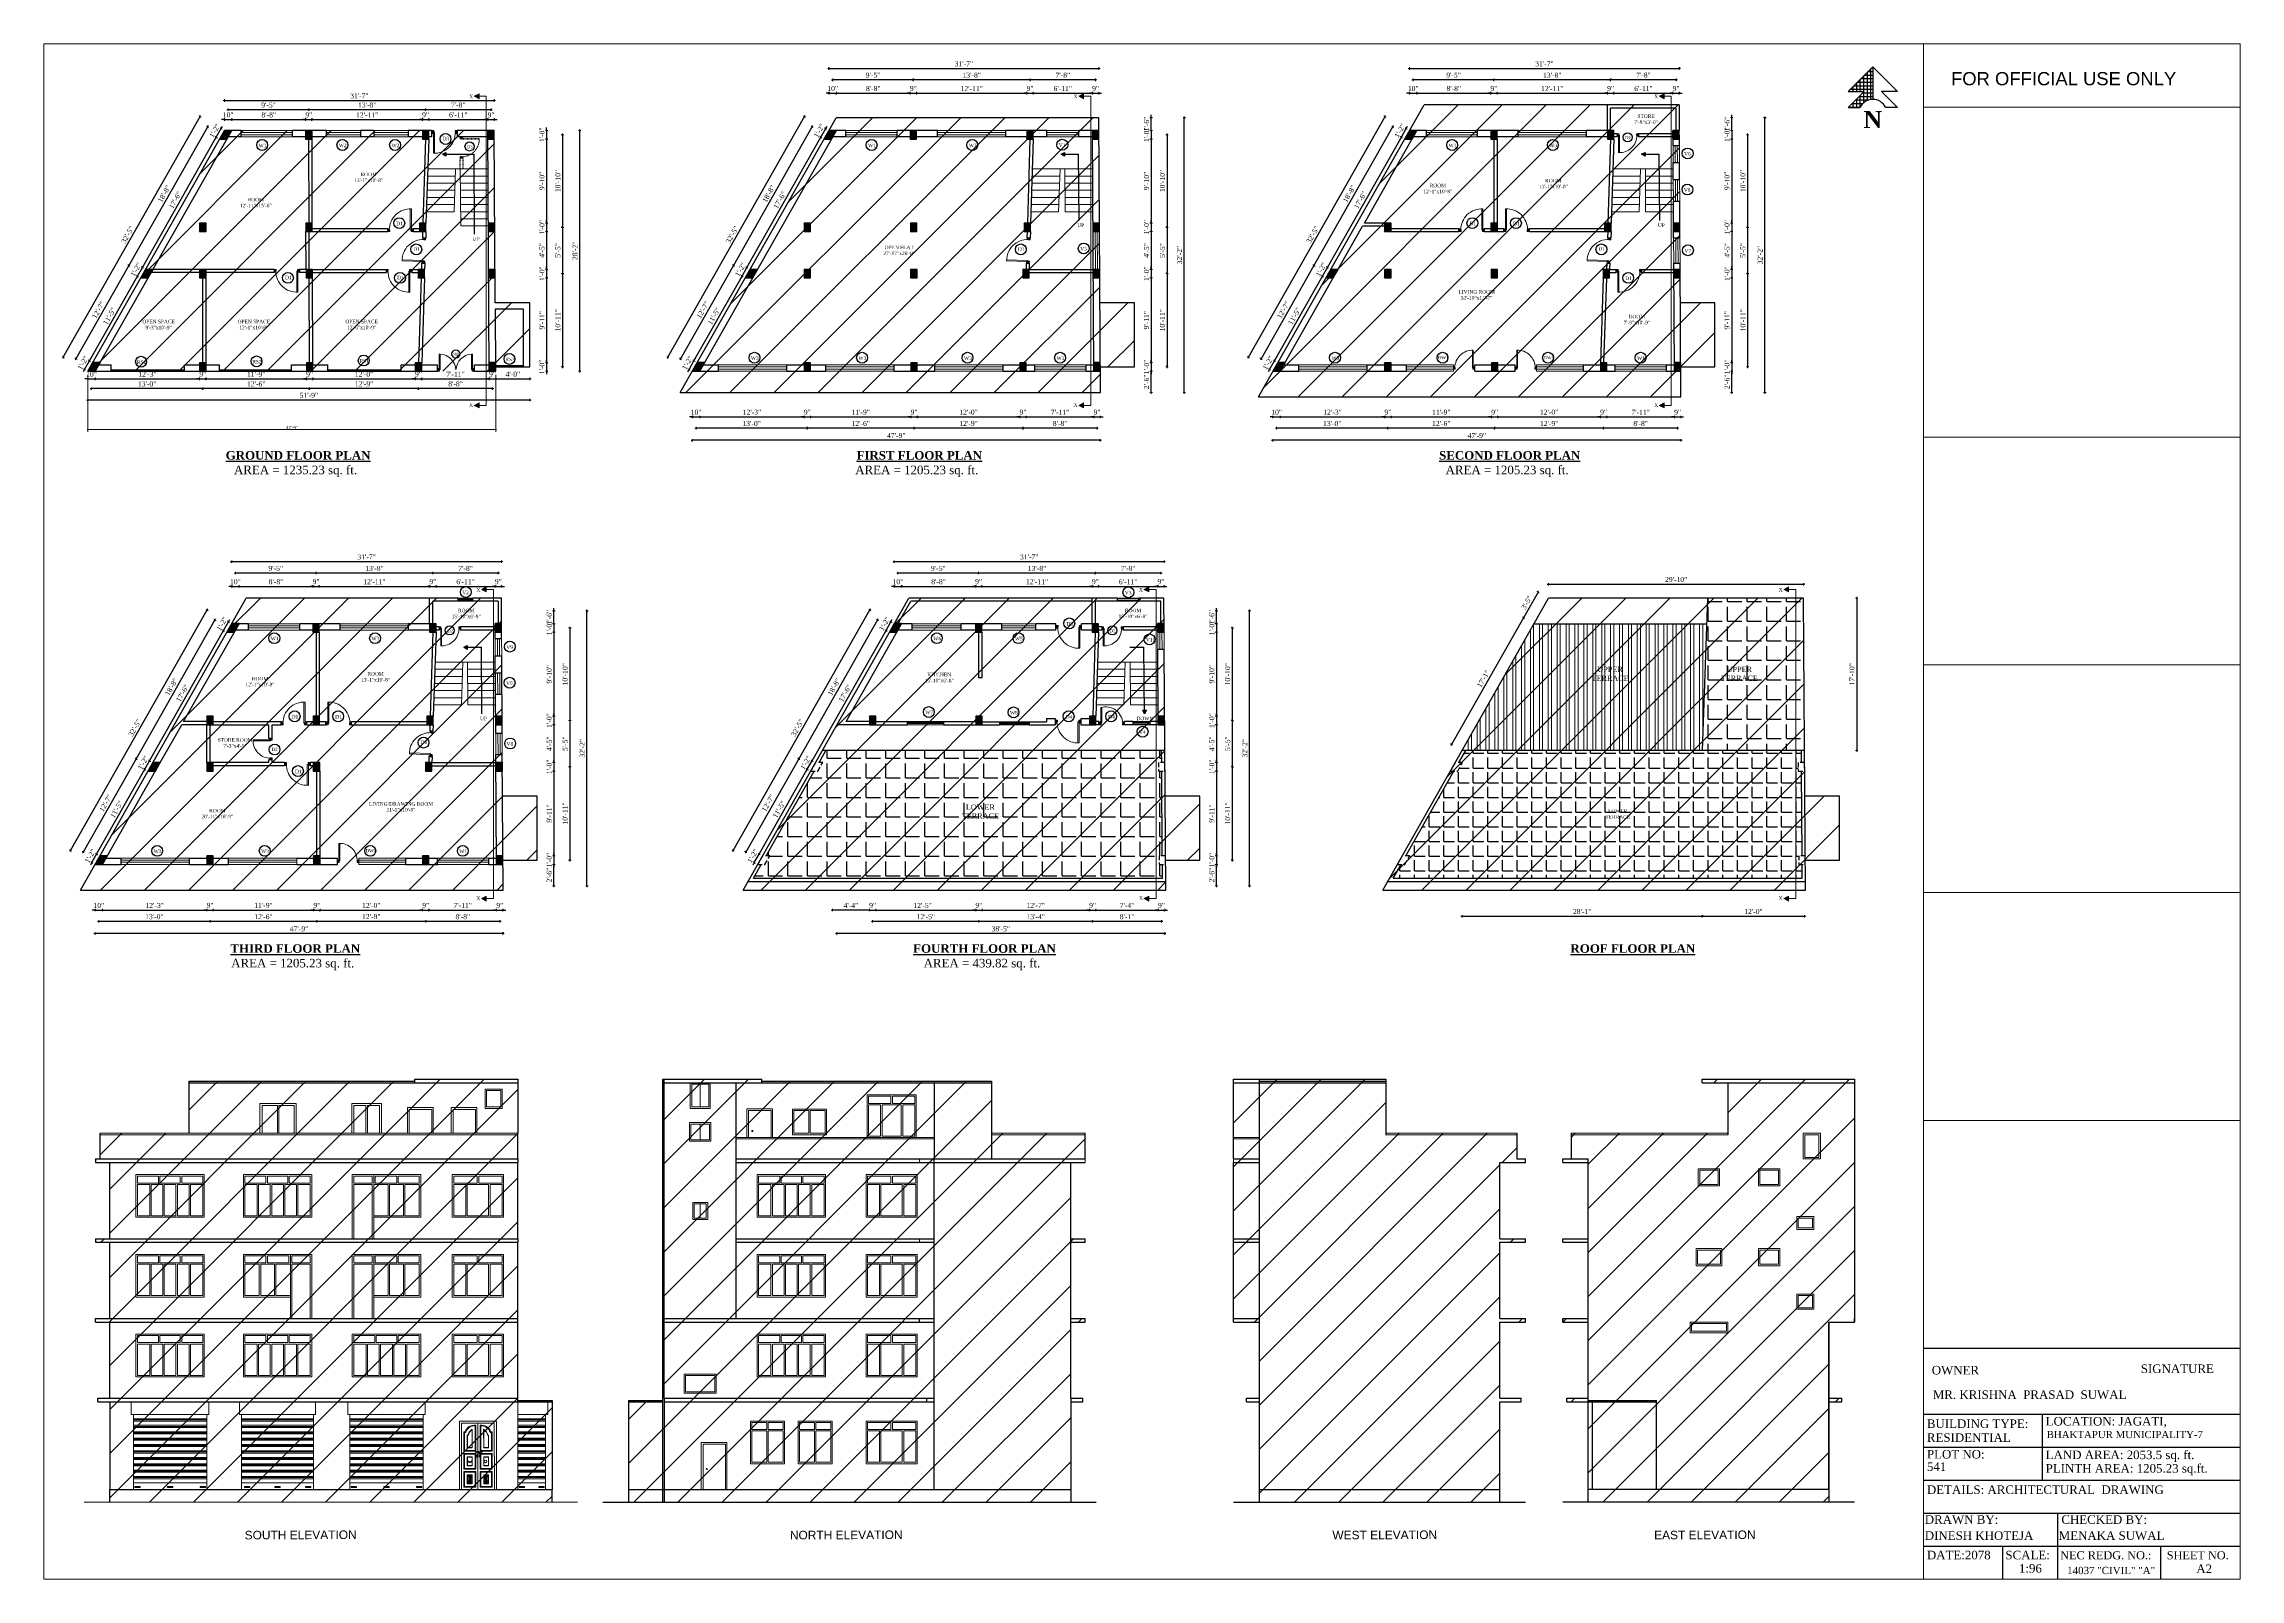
# Model space of a CAD drawing. Header units: inches. Extents: x 4069 to 291496, y -47643 to 12535.
# Drawn here: x 111241 to 114326, y -28023 to -25867 of the extents above; entities that cross this region are included whole.
import ezdxf

# ---------------------------------------------------------------- set-up
doc = ezdxf.new("R2010")
doc.units = ezdxf.units.IN
doc.header["$LTSCALE"] = 5
doc.header["$MEASUREMENT"] = 0
doc.linetypes.add('HIDDEN', pattern=[0.375, 0.25, -0.125])
for name, color, linetype, lineweight in [('1', 7, 'Continuous', 25), ('A-WALL', 7, 'Continuous', 9), ('Dimension', 7, 'Continuous', 18), ('DOOR', 62, 'Continuous', 0), ('Dw', 2, 'Continuous', 18), ('ele1', 21, 'Continuous', 20), ('Railing', 43, 'Continuous', 18), ('tefriş', 30, 'Continuous', 9), ('win', 5, 'Continuous', 18)]:
    doc.layers.add(name, color=color, linetype=linetype, lineweight=lineweight)
for name, color, linetype in [('column', 4, 'Continuous'), ('TEXT', 6, 'Continuous'), ('WALL', 7, 'Continuous')]:
    doc.layers.add(name, color=color, linetype=linetype)
doc.layers.add('dim line', color=7, linetype='Continuous', lineweight=15, true_color=0xfab2b2)
doc.styles.add('DIMTEXT', font='arial.ttf', dxfattribs={"height": 8})
doc.styles.add('ordinary', font='times.ttf')
doc.styles.get("Standard").update_dxf_attribs({"font": 'arial.ttf'})
doc.dimstyles.new('Copy of 96', dxfattribs={"dimtxt": 7, "dimasz": 4, "dimexe": 0.5, "dimexo": 0.5, "dimgap": 3, "dimtad": 1, "dimdec": 1, "dimzin": 11, "dimdsep": 46, "dimlunit": 4, "dimtxsty": 'ordinary', "dimblk": 'OBLIQUE', "dimcen": 0.09, "dimse1": 1, "dimse2": 1, "dimclrt": 6, "dimazin": 0, "dimtfac": 1, "dimtdec": 1, "dimtix": 1, "dimtmove": 2, "dimatfit": 3, "dimldrblk": 'leader', "dimfxl": 0.5, "dimfxlon": 1, "dimtolj": 1, "dimtzin": 0, "dimarcsym": 0})
doc.dimstyles.new('Standard$0', dxfattribs={"dimtxt": 6, "dimasz": 4, "dimexe": 3, "dimexo": 6, "dimgap": 3, "dimtad": 1, "dimdec": 1, "dimzin": 0, "dimdsep": 46, "dimlunit": 4, "dimtxsty": 'Standard', "dimcen": 0.09, "dimclrd": 6, "dimclre": 6, "dimclrt": 7, "dimadec": 0, "dimazin": 0, "dimtfac": 1, "dimtdec": 1, "dimtix": 1, "dimtofl": 0, "dimtmove": 1, "dimatfit": 3, "dimfxl": 1, "dimtolj": 1, "dimtzin": 0, "dimlwd": 18, "dimlwe": 18, "dimarcsym": 0})
pattern_1 = [(0, (99471.05, -25935.3), (0, 27.5), [20, -7.5]), (90, (99471.05, -25935.3), (-27.5, 2e-15), [20, -7.5])]
pattern_2 = [(45, (104858.308, -23741.887), (-30.93592, 30.93592), [])]

# ---------------------------------------------------------------- blocks, each defined once
blk = doc.blocks.new('SDEGH')
at = {"layer": 'TEXT'}
h = blk.add_hatch(dxfattribs=at)
h.set_pattern_fill('NET', color=256, scale=40, style=0)
h.set_pattern_definition([(0, (43922.391, -13181.093), (0, 5), []), (90, (43922.391, -13181.093), (-5, 3e-16), [])])
h.paths.add_polyline_path([(52300.8, -9226.1), (52266.3, -9260.6), (52288.8, -9260.6), (52266.3, -9283.1), (52282.8, -9283.1, -0.284572), (52300.8, -9272)])
blk.add_line((52300.8, -9226.1), (52300.8, -9272), dxfattribs=at)
at = {"layer": 'WALL'}
for p, q in [((52266.3, -9260.6), (52300.8, -9226.1)), ((52335.4, -9260.6), (52300.8, -9226.1)), ((52266.3, -9260.6), (52288.8, -9260.6)), ((52266.3, -9283.1), (52288.8, -9260.6)), ((52266.3, -9283.1), (52282.8, -9283.1)), ((52335.4, -9260.6), (52312.9, -9260.6)), ((52335.4, -9283.1), (52312.9, -9260.6)), ((52335.4, -9283.1), (52318.8, -9283.1))]:
    blk.add_line(p, q, dxfattribs=at)
blk.add_arc((52300.8, -9292), 20.1, 26.4605, 153.5395, dxfattribs=at)
at = {"layer": 'Defpoints', "insert": (52287.7, -9288.2), "char_height": 24, "width": 23.16, "attachment_point": 1}
blk.add_mtext('{\\fTimes New Roman|b1|i0|c0|p18;N}', dxfattribs=at)
blk = doc.blocks.new('C1a')
at = {"color": 1, "ltscale": 5}
for p, q in [((18657.7, 4625.8), (18648.7, 4625.8)), ((18648.7, 4625.8), (18648.8, 4613.8)), ((18648.8, 4613.8), (18657.8, 4613.8)), ((18657.8, 4613.8), (18657.7, 4625.8))]:
    blk.add_line(p, q, dxfattribs=at)
blk = doc.blocks.new('c2a')
at = {"color": 1, "ltscale": 5}
for p, q in [((18091.6, 4625.8), (18084.8, 4613.8)), ((18084.8, 4613.8), (18095.2, 4613.8)), ((18102, 4625.8), (18091.6, 4625.8)), ((18095.2, 4613.8), (18102, 4625.8))]:
    blk.add_line(p, q, dxfattribs=at)
blk = doc.blocks.new('A$C27B36B59')
at = {"layer": 'DOOR'}
for p, q in [((0, 4), (0, 0)), ((2.5, 4), (0, 4)), ((0, 0), (3, 0)), ((2.5, 2.5), (2.5, 4)), ((3, 2.5), (2.5, 2.5)), ((3, 0), (3, 2.5))]:
    blk.add_line(p, q, dxfattribs=at)
for centre, radius, start, end in [((-1.4, -0.5), 4.75, 22.1411, 72.838), ((1.3, 2.1), 1.64, 45.138, 144.8948), ((2.2, 0.3), 2.49, 83.3149, 152.658), ((0.1, 0.4), 2.05, 349.4875, 93.6805), ((2, -0.5), 2.01, 58.7447, 166.495), ((-0.1, 0.3), 1.13, 343.542, 86.947), ((2.1, -0.4), 1.17, 38.2816, 160.1519)]:
    blk.add_arc(centre, radius, start, end, dxfattribs=at)
blk = doc.blocks.new('D2')
at = {"layer": 'DOOR'}
for p, q in [((74474, 24047.6), (74474, 24018.1)), ((74474, 24047.6), (74475.5, 24047.6)), ((74475.5, 24047.6), (74475.5, 24018.1))]:
    blk.add_line(p, q, dxfattribs=at)
blk.add_arc((74474, 24047.6), 29.5, 180, 272.9146, dxfattribs=at)
at = {"layer": 'DOOR', "xscale": -1, "rotation": 180}
blk.add_blockref('A$C27B36B59', (74442, 24050.1), dxfattribs=at)
at = {"layer": 'DOOR', "rotation": 180}
blk.add_blockref('A$C27B36B59', (74478, 24050.1), dxfattribs=at)
blk = doc.blocks.new('smalldoor hidden')
at = {"layer": 'DOOR', "linetype": 'HIDDEN'}
for p, q in [((9851.6, -757.2), (9876.2, -757.2)), ((9851.6, -758.4), (9851.6, -757.2)), ((9851.6, -758.4), (9876.2, -758.4))]:
    blk.add_line(p, q, dxfattribs=at)
blk.add_arc((9851.6, -758.4), 24.6, 270, 2.9146, dxfattribs=at)
at = {"layer": 'DOOR', "linetype": 'HIDDEN', "yscale": 0.8333000000020547, "zscale": 0.8333000000002357, "rotation": 270}
for p, xscale in [((9849.5, -755.1), 0.8332999999984168), ((9849.5, -785.1), -0.8332999999984168)]:
    blk.add_blockref('A$C27B36B59', p, dxfattribs=dict(at, xscale=xscale))
blk = doc.blocks.new('x-x')
at = {"ltscale": 5}
for points in [[(11364, -701.5), (11364, -694.5), (11357.1, -698.1)], [(11364, -1135.5), (11364, -1128.5), (11357.1, -1132.1)]]:
    blk.add_hatch(color=256, dxfattribs=at).paths.add_polyline_path(points)
for p, q in [((11364, -694.5), (11357.1, -698.1)), ((11357.1, -698.1), (11364, -701.5)), ((11364, -701.5), (11364, -694.5)), ((11374.1, -698.1), (11364, -698.1)), ((11374.1, -698.1), (11374.1, -1132.1)), ((11364, -1128.5), (11357.1, -1132.1)), ((11357.1, -1132.1), (11364, -1135.5)), ((11364, -1135.5), (11364, -1128.5)), ((11374.1, -1132.1), (11364, -1132.1))]:
    blk.add_line(p, q, dxfattribs=at)
at = {"layer": 'A-WALL', "color": 1, "ltscale": 5}
blk.add_line((11374.1, -1120.1), (11374.1, -1132.1), dxfattribs=at)
at = {"layer": 'TEXT', "style": 'ordinary'}
for p in [(11350.1, -701), (11350.1, -1134.1)]:
    blk.add_text('X', height=5, dxfattribs=at).set_placement(p)
blk = doc.blocks.new('oblique')
at = {"color": 0, "lineweight": -2}
blk.add_line((0.25, 0.25), (-0.25, -0.25), dxfattribs=at)
at = {"layer": 'dim line', "lineweight": 9}
for p, q in [((-0.4375, 0), (0.4375, 0)), ((0, 0.4375), (0, -0.4375))]:
    blk.add_line(p, q, dxfattribs=at)
blk = doc.blocks.new('*D3173')
at = {"layer": 'A-WALL', "color": 0, "lineweight": -2, "ltscale": 50, "transparency": 16777216}
blk.add_line((111871.1, -26351.4), (111767.1, -26351.4), dxfattribs=at)
at = {"layer": 'Defpoints', "color": 0, "ltscale": 50, "transparency": 16777216}
for p in [(111767.1, -26326.9), (111871.1, -26326.9), (111767.1, -26351.4)]:
    blk.add_point(p, dxfattribs=at)
at = {"layer": 'A-WALL', "color": 0, "lineweight": -2, "ltscale": 50, "transparency": 16777216, "xscale": 4, "yscale": 4, "zscale": 4, "rotation": 180}
blk.add_blockref('oblique', (111767.1, -26351.4), dxfattribs=at)
at = {"layer": 'A-WALL', "color": 0, "lineweight": -2, "ltscale": 50, "transparency": 16777216, "xscale": 4, "yscale": 4, "zscale": 4}
blk.add_blockref('oblique', (111871.1, -26351.4), dxfattribs=at)
at = {"layer": 'A-WALL', "color": 6, "ltscale": 50, "transparency": 16777216, "insert": (111819.1, -26344.8), "char_height": 7, "attachment_point": 5, "style": 'ordinary'}
blk.add_mtext('\\A1;8\'-8"', dxfattribs=at)
blk = doc.blocks.new('_OBLIQUE')
at = {"color": 0, "linetype": 'ByBlock'}
blk.add_line((-0.5, -0.5), (0.5, 0.5), dxfattribs=at)
blk = doc.blocks.new('leader')
at = {"layer": 'Dimension'}
for p, q in [((-4.42, 0), (4.42, 0)), ((0, -4.33), (0, 4.33))]:
    blk.add_line(p, q, dxfattribs=at)
blk = doc.blocks.new('*D3174')
at = {"layer": 'A-WALL', "color": 0, "lineweight": -2, "ltscale": 50, "transparency": 16777216}
blk.add_line((111767.1, -26351.4), (111614.1, -26351.4), dxfattribs=at)
at = {"layer": 'Defpoints', "color": 0, "ltscale": 50, "transparency": 16777216}
for p in [(111614.1, -26326.9), (111767.1, -26326.9), (111614.1, -26351.4)]:
    blk.add_point(p, dxfattribs=at)
at = {"layer": 'A-WALL', "color": 0, "lineweight": -2, "ltscale": 50, "transparency": 16777216, "xscale": 4, "yscale": 4, "zscale": 4, "rotation": 180}
blk.add_blockref('oblique', (111614.1, -26351.4), dxfattribs=at)
at = {"layer": 'A-WALL', "color": 0, "lineweight": -2, "ltscale": 50, "transparency": 16777216, "xscale": 4, "yscale": 4, "zscale": 4}
blk.add_blockref('oblique', (111767.1, -26351.4), dxfattribs=at)
at = {"layer": 'A-WALL', "color": 6, "ltscale": 50, "transparency": 16777216, "insert": (111690.6, -26344.8), "char_height": 7, "attachment_point": 5, "style": 'ordinary'}
blk.add_mtext('\\A1;12\'-9"', dxfattribs=at)
blk = doc.blocks.new('*D3175')
at = {"layer": 'A-WALL', "color": 0, "lineweight": -2, "ltscale": 50, "transparency": 16777216}
blk.add_line((111614.1, -26351.4), (111464.1, -26351.4), dxfattribs=at)
at = {"layer": 'Defpoints', "color": 0, "ltscale": 50, "transparency": 16777216}
for p in [(111464.1, -26326.9), (111614.1, -26326.9), (111464.1, -26351.4)]:
    blk.add_point(p, dxfattribs=at)
at = {"layer": 'A-WALL', "color": 0, "lineweight": -2, "ltscale": 50, "transparency": 16777216, "xscale": 4, "yscale": 4, "zscale": 4, "rotation": 180}
blk.add_blockref('oblique', (111464.1, -26351.4), dxfattribs=at)
at = {"layer": 'A-WALL', "color": 0, "lineweight": -2, "ltscale": 50, "transparency": 16777216, "xscale": 4, "yscale": 4, "zscale": 4}
blk.add_blockref('oblique', (111614.1, -26351.4), dxfattribs=at)
at = {"layer": 'A-WALL', "color": 6, "ltscale": 50, "transparency": 16777216, "insert": (111539.1, -26344.8), "char_height": 7, "attachment_point": 5, "style": 'ordinary'}
blk.add_mtext('\\A1;12\'-6"', dxfattribs=at)
blk = doc.blocks.new('*D3176')
at = {"layer": 'A-WALL', "color": 0, "lineweight": -2, "ltscale": 50, "transparency": 16777216}
blk.add_line((111464.1, -26351.4), (111307.8, -26351.4), dxfattribs=at)
at = {"layer": 'Defpoints', "color": 0, "ltscale": 50, "transparency": 16777216}
for p in [(111307.8, -26326.9), (111464.1, -26326.9), (111307.8, -26351.4)]:
    blk.add_point(p, dxfattribs=at)
at = {"layer": 'A-WALL', "color": 0, "lineweight": -2, "ltscale": 50, "transparency": 16777216, "xscale": 4, "yscale": 4, "zscale": 4, "rotation": 180}
blk.add_blockref('oblique', (111307.8, -26351.4), dxfattribs=at)
at = {"layer": 'A-WALL', "color": 0, "lineweight": -2, "ltscale": 50, "transparency": 16777216, "xscale": 4, "yscale": 4, "zscale": 4}
blk.add_blockref('oblique', (111464.1, -26351.4), dxfattribs=at)
at = {"layer": 'A-WALL', "color": 6, "ltscale": 50, "transparency": 16777216, "insert": (111385.9, -26344.8), "char_height": 7, "attachment_point": 5, "style": 'ordinary'}
blk.add_mtext('\\A1;13\'-0"', dxfattribs=at)
blk = doc.blocks.new('*D3030')
at = {"layer": 'A-WALL', "color": 0, "lineweight": -2, "ltscale": 50, "transparency": 16777216}
blk.add_line((111923.6, -26367.4), (111302.6, -26367.4), dxfattribs=at)
at = {"layer": 'Defpoints', "color": 0, "ltscale": 50, "transparency": 16777216}
for p in [(111302.6, -26323.8), (111923.6, -26317.8), (111302.6, -26367.4)]:
    blk.add_point(p, dxfattribs=at)
at = {"layer": 'A-WALL', "color": 0, "lineweight": -2, "ltscale": 50, "transparency": 16777216, "xscale": 4, "yscale": 4, "zscale": 4, "rotation": 180}
blk.add_blockref('oblique', (111302.6, -26367.4), dxfattribs=at)
at = {"layer": 'A-WALL', "color": 0, "lineweight": -2, "ltscale": 50, "transparency": 16777216, "xscale": 4, "yscale": 4, "zscale": 4}
blk.add_blockref('oblique', (111923.6, -26367.4), dxfattribs=at)
at = {"layer": 'A-WALL', "color": 6, "ltscale": 50, "transparency": 16777216, "insert": (111613.1, -26360.8), "char_height": 7, "attachment_point": 5, "style": 'ordinary'}
blk.add_mtext('\\A1;51\'-9"', dxfattribs=at)
blk = doc.blocks.new('*D3177')
at = {"layer": 'A-WALL', "color": 0, "lineweight": -2, "ltscale": 50, "transparency": 16777216}
for p, q in [((111298, -26324.3), (111304.8, -26312.3)), ((111304.8, -26312.3), (111306.8, -26308.8)), ((111298, -26324.3), (111296, -26327.8))]:
    blk.add_line(p, q, dxfattribs=at)
at = {"layer": 'Defpoints', "color": 0, "ltscale": 50, "transparency": 16777216}
for p in [(111304.8, -26312.3), (111302.6, -26326.9), (111309.4, -26314.9)]:
    blk.add_point(p, dxfattribs=at)
at = {"layer": 'A-WALL', "color": 0, "lineweight": -2, "ltscale": 50, "transparency": 16777216, "xscale": 4, "yscale": 4, "zscale": 4}
for p, rotation in [((111304.8, -26312.3), 240.4114854942653), ((111298, -26324.3), 60.41148549426527)]:
    blk.add_blockref('oblique', p, dxfattribs=dict(at, rotation=rotation))
at = {"layer": 'A-WALL', "color": 6, "ltscale": 50, "transparency": 16777216, "insert": (111295.7, -26315.1), "char_height": 7, "attachment_point": 5, "rotation": 60.4115, "style": 'ordinary'}
blk.add_mtext('\\A1;1\'-2"', dxfattribs=at)
blk = doc.blocks.new('*D3178')
at = {"layer": 'A-WALL', "color": 0, "lineweight": -2, "ltscale": 50, "transparency": 16777216}
blk.add_line((111304.8, -26312.3), (111372.3, -26193.3), dxfattribs=at)
at = {"layer": 'Defpoints', "color": 0, "ltscale": 50, "transparency": 16777216}
for p in [(111372.3, -26193.3), (111377, -26195.9), (111309.4, -26314.9)]:
    blk.add_point(p, dxfattribs=at)
at = {"layer": 'A-WALL', "color": 0, "lineweight": -2, "ltscale": 50, "transparency": 16777216, "xscale": 4, "yscale": 4, "zscale": 4}
for p, rotation in [((111372.3, -26193.3), 60.4114854945245), ((111304.8, -26312.3), 240.4114854945245)]:
    blk.add_blockref('oblique', p, dxfattribs=dict(at, rotation=rotation))
at = {"layer": 'A-WALL', "color": 6, "ltscale": 50, "transparency": 16777216, "insert": (111332.9, -26249.6), "char_height": 7, "attachment_point": 5, "rotation": 60.4115, "style": 'ordinary'}
blk.add_mtext('\\A1;11\'-5"', dxfattribs=at)
blk = doc.blocks.new('*D3179')
at = {"layer": 'A-WALL', "color": 0, "lineweight": -2, "ltscale": 50, "transparency": 16777216}
for p, q in [((111372.3, -26193.3), (111379.2, -26181.3)), ((111379.2, -26181.3), (111381.1, -26177.8)), ((111372.3, -26193.3), (111370.4, -26196.8))]:
    blk.add_line(p, q, dxfattribs=at)
at = {"layer": 'Defpoints', "color": 0, "ltscale": 50, "transparency": 16777216}
for p in [(111379.2, -26181.3), (111383.8, -26183.9), (111377, -26195.9)]:
    blk.add_point(p, dxfattribs=at)
at = {"layer": 'A-WALL', "color": 0, "lineweight": -2, "ltscale": 50, "transparency": 16777216, "xscale": 4, "yscale": 4, "zscale": 4}
for p, rotation in [((111372.3, -26193.3), 60.4114854945245), ((111379.2, -26181.3), 240.4114854945245)]:
    blk.add_blockref('oblique', p, dxfattribs=dict(at, rotation=rotation))
at = {"layer": 'A-WALL', "color": 6, "ltscale": 50, "transparency": 16777216, "insert": (111370.1, -26184.1), "char_height": 7, "attachment_point": 5, "rotation": 60.4115, "style": 'ordinary'}
blk.add_mtext('\\A1;1\'-2"', dxfattribs=at)
blk = doc.blocks.new('*D3180')
at = {"layer": 'A-WALL', "color": 0, "lineweight": -2, "ltscale": 50, "transparency": 16777216}
blk.add_line((111379.2, -26181.3), (111483.1, -25998.3), dxfattribs=at)
at = {"layer": 'Defpoints', "color": 0, "ltscale": 50, "transparency": 16777216}
for p in [(111483.1, -25998.3), (111487.7, -26000.9), (111383.8, -26183.9)]:
    blk.add_point(p, dxfattribs=at)
at = {"layer": 'A-WALL', "color": 0, "lineweight": -2, "ltscale": 50, "transparency": 16777216, "xscale": 4, "yscale": 4, "zscale": 4}
for p, rotation in [((111483.1, -25998.3), 60.4114854945245), ((111379.2, -26181.3), 240.4114854945245)]:
    blk.add_blockref('oblique', p, dxfattribs=dict(at, rotation=rotation))
at = {"layer": 'A-WALL', "color": 6, "ltscale": 50, "transparency": 16777216, "insert": (111425.4, -26086.6), "char_height": 7, "attachment_point": 5, "rotation": 60.4115, "style": 'ordinary'}
blk.add_mtext('\\A1;17\'-6"', dxfattribs=at)
blk = doc.blocks.new('*D3181')
at = {"layer": 'A-WALL', "color": 0, "lineweight": -2, "ltscale": 50, "transparency": 16777216}
for p, q in [((111483.1, -25998.3), (111481.1, -26001.8)), ((111483.1, -25998.3), (111489.9, -25986.3)), ((111489.9, -25986.3), (111491.9, -25982.8))]:
    blk.add_line(p, q, dxfattribs=at)
at = {"layer": 'Defpoints', "color": 0, "ltscale": 50, "transparency": 16777216}
for p in [(111487.7, -26000.9), (111489.9, -25986.3), (111494.5, -25988.9)]:
    blk.add_point(p, dxfattribs=at)
at = {"layer": 'A-WALL', "color": 0, "lineweight": -2, "ltscale": 50, "transparency": 16777216, "xscale": 4, "yscale": 4, "zscale": 4}
for p, rotation in [((111483.1, -25998.3), 60.4114854945245), ((111489.9, -25986.3), 240.4114854945245)]:
    blk.add_blockref('oblique', p, dxfattribs=dict(at, rotation=rotation))
at = {"layer": 'A-WALL', "color": 6, "ltscale": 50, "transparency": 16777216, "insert": (111480.8, -25989.1), "char_height": 7, "attachment_point": 5, "rotation": 60.4115, "style": 'ordinary'}
blk.add_mtext('\\A1;1\'-2"', dxfattribs=at)
blk = doc.blocks.new('*D3182')
at = {"layer": 'A-WALL', "color": 0, "lineweight": -2, "ltscale": 50, "transparency": 16777216}
blk.add_line((111471, -25983.5), (111360.3, -26178.5), dxfattribs=at)
at = {"layer": 'Defpoints', "color": 0, "ltscale": 50, "transparency": 16777216}
for p in [(111491.1, -25994.9), (111360.3, -26178.5), (111380.4, -26189.9)]:
    blk.add_point(p, dxfattribs=at)
at = {"layer": 'A-WALL', "color": 0, "lineweight": -2, "ltscale": 50, "transparency": 16777216, "xscale": 4, "yscale": 4, "zscale": 4}
for p, rotation in [((111471, -25983.5), 60.41148549426654), ((111360.3, -26178.5), 240.4114854942665)]:
    blk.add_blockref('oblique', p, dxfattribs=dict(at, rotation=rotation))
at = {"layer": 'A-WALL', "color": 6, "ltscale": 50, "transparency": 16777216, "insert": (111409.9, -26077.8), "char_height": 7, "attachment_point": 5, "rotation": 60.4115, "style": 'ordinary'}
blk.add_mtext('\\A1;18\'-8"', dxfattribs=at)
blk = doc.blocks.new('*D3183')
at = {"layer": 'A-WALL', "color": 0, "lineweight": -2, "ltscale": 50, "transparency": 16777216}
blk.add_line((111360.3, -26178.5), (111285.9, -26309.5), dxfattribs=at)
at = {"layer": 'Defpoints', "color": 0, "ltscale": 50, "transparency": 16777216}
for p in [(111380.4, -26189.9), (111285.9, -26309.5), (111306, -26320.9)]:
    blk.add_point(p, dxfattribs=at)
at = {"layer": 'A-WALL', "color": 0, "lineweight": -2, "ltscale": 50, "transparency": 16777216, "xscale": 4, "yscale": 4, "zscale": 4}
for p, rotation in [((111360.3, -26178.5), 60.4114854945245), ((111285.9, -26309.5), 240.4114854945245)]:
    blk.add_blockref('oblique', p, dxfattribs=dict(at, rotation=rotation))
at = {"layer": 'A-WALL', "color": 6, "ltscale": 50, "transparency": 16777216, "insert": (111317.4, -26240.8), "char_height": 7, "attachment_point": 5, "rotation": 60.4115, "style": 'ordinary'}
blk.add_mtext('\\A1;12\'-7"', dxfattribs=at)
blk = doc.blocks.new('*D3031')
at = {"layer": 'A-WALL', "color": 0, "lineweight": -2, "ltscale": 50, "transparency": 16777216}
blk.add_line((111268.2, -26307.4), (111460.2, -25969.4), dxfattribs=at)
at = {"layer": 'Defpoints', "color": 0, "ltscale": 50, "transparency": 16777216}
for p in [(111460.2, -25969.4), (111494.5, -25988.9), (111302.6, -26326.9)]:
    blk.add_point(p, dxfattribs=at)
at = {"layer": 'A-WALL', "color": 0, "lineweight": -2, "ltscale": 50, "transparency": 16777216, "xscale": 4, "yscale": 4, "zscale": 4}
for p, rotation in [((111460.2, -25969.4), 60.41148549426746), ((111268.2, -26307.4), 240.4114854942675)]:
    blk.add_blockref('oblique', p, dxfattribs=dict(at, rotation=rotation))
at = {"layer": 'A-WALL', "color": 6, "ltscale": 50, "transparency": 16777216, "insert": (111358.5, -26135.2), "char_height": 7, "attachment_point": 5, "rotation": 60.4115, "style": 'ordinary'}
blk.add_mtext('\\A1;32\'-5"', dxfattribs=at)
blk = doc.blocks.new('*D3184')
at = {"layer": 'A-WALL', "color": 0, "lineweight": -2, "ltscale": 50, "transparency": 16777216}
for p, q in [((111494.5, -25973.6), (111490.5, -25973.6)), ((111494.5, -25973.6), (111504.9, -25973.6)), ((111504.9, -25973.6), (111508.9, -25973.6))]:
    blk.add_line(p, q, dxfattribs=at)
at = {"layer": 'Defpoints', "color": 0, "ltscale": 50, "transparency": 16777216}
for p in [(111504.9, -25973.6), (111494.5, -25988.9), (111504.9, -25988.9)]:
    blk.add_point(p, dxfattribs=at)
at = {"layer": 'A-WALL', "color": 0, "lineweight": -2, "ltscale": 50, "transparency": 16777216, "xscale": 4, "yscale": 4, "zscale": 4}
blk.add_blockref('oblique', (111494.5, -25973.6), dxfattribs=at)
at = {"layer": 'A-WALL', "color": 0, "lineweight": -2, "ltscale": 50, "transparency": 16777216, "xscale": 4, "yscale": 4, "zscale": 4, "rotation": 180}
blk.add_blockref('oblique', (111504.9, -25973.6), dxfattribs=at)
at = {"layer": 'A-WALL', "color": 6, "ltscale": 50, "transparency": 16777216, "insert": (111499.7, -25967.1), "char_height": 7, "attachment_point": 5, "style": 'ordinary'}
blk.add_mtext('\\A1;10"', dxfattribs=at)
blk = doc.blocks.new('*D3185')
at = {"layer": 'A-WALL', "color": 0, "lineweight": -2, "ltscale": 50, "transparency": 16777216}
blk.add_line((111504.9, -25973.6), (111608.5, -25973.6), dxfattribs=at)
at = {"layer": 'Defpoints', "color": 0, "ltscale": 50, "transparency": 16777216}
for p in [(111608.5, -25973.6), (111504.9, -25988.9), (111608.5, -25988.9)]:
    blk.add_point(p, dxfattribs=at)
at = {"layer": 'A-WALL', "color": 0, "lineweight": -2, "ltscale": 50, "transparency": 16777216, "xscale": 4, "yscale": 4, "zscale": 4, "rotation": 180}
blk.add_blockref('oblique', (111504.9, -25973.6), dxfattribs=at)
at = {"layer": 'A-WALL', "color": 0, "lineweight": -2, "ltscale": 50, "transparency": 16777216, "xscale": 4, "yscale": 4, "zscale": 4}
blk.add_blockref('oblique', (111608.5, -25973.6), dxfattribs=at)
at = {"layer": 'A-WALL', "color": 6, "ltscale": 50, "transparency": 16777216, "insert": (111556.7, -25967.1), "char_height": 7, "attachment_point": 5, "style": 'ordinary'}
blk.add_mtext('\\A1;8\'-8"', dxfattribs=at)
blk = doc.blocks.new('*D3186')
at = {"layer": 'A-WALL', "color": 0, "lineweight": -2, "ltscale": 50, "transparency": 16777216}
for p, q in [((111608.5, -25973.6), (111604.5, -25973.6)), ((111608.5, -25973.6), (111617.5, -25973.6)), ((111617.5, -25973.6), (111621.5, -25973.6))]:
    blk.add_line(p, q, dxfattribs=at)
at = {"layer": 'Defpoints', "color": 0, "ltscale": 50, "transparency": 16777216}
for p in [(111617.5, -25973.6), (111608.5, -25988.9), (111617.5, -25988.9)]:
    blk.add_point(p, dxfattribs=at)
at = {"layer": 'A-WALL', "color": 0, "lineweight": -2, "ltscale": 50, "transparency": 16777216, "xscale": 4, "yscale": 4, "zscale": 4}
blk.add_blockref('oblique', (111608.5, -25973.6), dxfattribs=at)
at = {"layer": 'A-WALL', "color": 0, "lineweight": -2, "ltscale": 50, "transparency": 16777216, "xscale": 4, "yscale": 4, "zscale": 4, "rotation": 180}
blk.add_blockref('oblique', (111617.5, -25973.6), dxfattribs=at)
at = {"layer": 'A-WALL', "color": 6, "ltscale": 50, "transparency": 16777216, "insert": (111613, -25967.1), "char_height": 7, "attachment_point": 5, "style": 'ordinary'}
blk.add_mtext('\\A1;9"', dxfattribs=at)
blk = doc.blocks.new('*D3187')
at = {"layer": 'A-WALL', "color": 0, "lineweight": -2, "ltscale": 50, "transparency": 16777216}
blk.add_line((111617.5, -25973.6), (111772.5, -25973.6), dxfattribs=at)
at = {"layer": 'Defpoints', "color": 0, "ltscale": 50, "transparency": 16777216}
for p in [(111772.5, -25973.6), (111617.5, -25988.9), (111772.5, -25988.9)]:
    blk.add_point(p, dxfattribs=at)
at = {"layer": 'A-WALL', "color": 0, "lineweight": -2, "ltscale": 50, "transparency": 16777216, "xscale": 4, "yscale": 4, "zscale": 4, "rotation": 180}
blk.add_blockref('oblique', (111617.5, -25973.6), dxfattribs=at)
at = {"layer": 'A-WALL', "color": 0, "lineweight": -2, "ltscale": 50, "transparency": 16777216, "xscale": 4, "yscale": 4, "zscale": 4}
blk.add_blockref('oblique', (111772.5, -25973.6), dxfattribs=at)
at = {"layer": 'A-WALL', "color": 6, "ltscale": 50, "transparency": 16777216, "insert": (111695, -25967.1), "char_height": 7, "attachment_point": 5, "style": 'ordinary'}
blk.add_mtext('\\A1;12\'-11"', dxfattribs=at)
blk = doc.blocks.new('*D3188')
at = {"layer": 'A-WALL', "color": 0, "lineweight": -2, "ltscale": 50, "transparency": 16777216}
for p, q in [((111772.5, -25973.6), (111768.5, -25973.6)), ((111772.5, -25973.6), (111781.5, -25973.6)), ((111781.5, -25973.6), (111785.5, -25973.6))]:
    blk.add_line(p, q, dxfattribs=at)
at = {"layer": 'Defpoints', "color": 0, "ltscale": 50, "transparency": 16777216}
for p in [(111781.5, -25973.6), (111772.5, -25988.9), (111781.5, -25988.9)]:
    blk.add_point(p, dxfattribs=at)
at = {"layer": 'A-WALL', "color": 0, "lineweight": -2, "ltscale": 50, "transparency": 16777216, "xscale": 4, "yscale": 4, "zscale": 4}
blk.add_blockref('oblique', (111772.5, -25973.6), dxfattribs=at)
at = {"layer": 'A-WALL', "color": 0, "lineweight": -2, "ltscale": 50, "transparency": 16777216, "xscale": 4, "yscale": 4, "zscale": 4, "rotation": 180}
blk.add_blockref('oblique', (111781.5, -25973.6), dxfattribs=at)
at = {"layer": 'A-WALL', "color": 6, "ltscale": 50, "transparency": 16777216, "insert": (111777, -25967.1), "char_height": 7, "attachment_point": 5, "style": 'ordinary'}
blk.add_mtext('\\A1;9"', dxfattribs=at)
blk = doc.blocks.new('*D3189')
at = {"layer": 'A-WALL', "color": 0, "lineweight": -2, "ltscale": 50, "transparency": 16777216}
blk.add_line((111781.5, -25973.6), (111864.5, -25973.6), dxfattribs=at)
at = {"layer": 'Defpoints', "color": 0, "ltscale": 50, "transparency": 16777216}
for p in [(111864.5, -25973.6), (111781.5, -25988.9), (111864.5, -25988.9)]:
    blk.add_point(p, dxfattribs=at)
at = {"layer": 'A-WALL', "color": 0, "lineweight": -2, "ltscale": 50, "transparency": 16777216, "xscale": 4, "yscale": 4, "zscale": 4, "rotation": 180}
blk.add_blockref('oblique', (111781.5, -25973.6), dxfattribs=at)
at = {"layer": 'A-WALL', "color": 0, "lineweight": -2, "ltscale": 50, "transparency": 16777216, "xscale": 4, "yscale": 4, "zscale": 4}
blk.add_blockref('oblique', (111864.5, -25973.6), dxfattribs=at)
at = {"layer": 'A-WALL', "color": 6, "ltscale": 50, "transparency": 16777216, "insert": (111823, -25967.1), "char_height": 7, "attachment_point": 5, "style": 'ordinary'}
blk.add_mtext('\\A1;6\'-11"', dxfattribs=at)
blk = doc.blocks.new('*D3190')
at = {"layer": 'A-WALL', "color": 0, "lineweight": -2, "ltscale": 50, "transparency": 16777216}
for p, q in [((111864.5, -25973.6), (111860.5, -25973.6)), ((111864.5, -25973.6), (111873.5, -25973.6)), ((111873.5, -25973.6), (111877.5, -25973.6))]:
    blk.add_line(p, q, dxfattribs=at)
at = {"layer": 'Defpoints', "color": 0, "ltscale": 50, "transparency": 16777216}
for p in [(111873.5, -25973.6), (111864.5, -25988.9), (111873.5, -25988.9)]:
    blk.add_point(p, dxfattribs=at)
at = {"layer": 'A-WALL', "color": 0, "lineweight": -2, "ltscale": 50, "transparency": 16777216, "xscale": 4, "yscale": 4, "zscale": 4}
blk.add_blockref('oblique', (111864.5, -25973.6), dxfattribs=at)
at = {"layer": 'A-WALL', "color": 0, "lineweight": -2, "ltscale": 50, "transparency": 16777216, "xscale": 4, "yscale": 4, "zscale": 4, "rotation": 180}
blk.add_blockref('oblique', (111873.5, -25973.6), dxfattribs=at)
at = {"layer": 'A-WALL', "color": 6, "ltscale": 50, "transparency": 16777216, "insert": (111869, -25967.1), "char_height": 7, "attachment_point": 5, "style": 'ordinary'}
blk.add_mtext('\\A1;9"', dxfattribs=at)
blk = doc.blocks.new('*D3191')
at = {"layer": 'A-WALL', "color": 0, "lineweight": -2, "ltscale": 50, "transparency": 16777216}
blk.add_line((111869, -25959.7), (111777, -25959.7), dxfattribs=at)
at = {"layer": 'Defpoints', "color": 0, "ltscale": 50, "transparency": 16777216}
for p in [(111777, -25959.7), (111777, -25988.9), (111869, -25988.9)]:
    blk.add_point(p, dxfattribs=at)
at = {"layer": 'A-WALL', "color": 0, "lineweight": -2, "ltscale": 50, "transparency": 16777216, "xscale": 4, "yscale": 4, "zscale": 4, "rotation": 180}
blk.add_blockref('oblique', (111777, -25959.7), dxfattribs=at)
at = {"layer": 'A-WALL', "color": 0, "lineweight": -2, "ltscale": 50, "transparency": 16777216, "xscale": 4, "yscale": 4, "zscale": 4}
blk.add_blockref('oblique', (111869, -25959.7), dxfattribs=at)
at = {"layer": 'A-WALL', "color": 6, "ltscale": 50, "transparency": 16777216, "insert": (111823, -25953.2), "char_height": 7, "attachment_point": 5, "style": 'ordinary'}
blk.add_mtext('\\A1;7\'-8"', dxfattribs=at)
blk = doc.blocks.new('*D3192')
at = {"layer": 'A-WALL', "color": 0, "lineweight": -2, "ltscale": 50, "transparency": 16777216}
blk.add_line((111777, -25959.7), (111613, -25959.7), dxfattribs=at)
at = {"layer": 'Defpoints', "color": 0, "ltscale": 50, "transparency": 16777216}
for p in [(111613, -25959.7), (111613, -25988.9), (111777, -25988.9)]:
    blk.add_point(p, dxfattribs=at)
at = {"layer": 'A-WALL', "color": 0, "lineweight": -2, "ltscale": 50, "transparency": 16777216, "xscale": 4, "yscale": 4, "zscale": 4, "rotation": 180}
blk.add_blockref('oblique', (111613, -25959.7), dxfattribs=at)
at = {"layer": 'A-WALL', "color": 0, "lineweight": -2, "ltscale": 50, "transparency": 16777216, "xscale": 4, "yscale": 4, "zscale": 4}
blk.add_blockref('oblique', (111777, -25959.7), dxfattribs=at)
at = {"layer": 'A-WALL', "color": 6, "ltscale": 50, "transparency": 16777216, "insert": (111695, -25953.2), "char_height": 7, "attachment_point": 5, "style": 'ordinary'}
blk.add_mtext('\\A1;13\'-8"', dxfattribs=at)
blk = doc.blocks.new('*D3193')
at = {"layer": 'A-WALL', "color": 0, "lineweight": -2, "ltscale": 50, "transparency": 16777216}
blk.add_line((111613, -25959.7), (111499.7, -25959.7), dxfattribs=at)
at = {"layer": 'Defpoints', "color": 0, "ltscale": 50, "transparency": 16777216}
for p in [(111499.7, -25959.7), (111499.7, -25988.9), (111613, -25988.9)]:
    blk.add_point(p, dxfattribs=at)
at = {"layer": 'A-WALL', "color": 0, "lineweight": -2, "ltscale": 50, "transparency": 16777216, "xscale": 4, "yscale": 4, "zscale": 4, "rotation": 180}
blk.add_blockref('oblique', (111499.7, -25959.7), dxfattribs=at)
at = {"layer": 'A-WALL', "color": 0, "lineweight": -2, "ltscale": 50, "transparency": 16777216, "xscale": 4, "yscale": 4, "zscale": 4}
blk.add_blockref('oblique', (111613, -25959.7), dxfattribs=at)
at = {"layer": 'A-WALL', "color": 6, "ltscale": 50, "transparency": 16777216, "insert": (111556.4, -25953.2), "char_height": 7, "attachment_point": 5, "style": 'ordinary'}
blk.add_mtext('\\A1;9\'-5"', dxfattribs=at)
blk = doc.blocks.new('*D3032')
at = {"layer": 'A-WALL', "color": 0, "lineweight": -2, "ltscale": 50, "transparency": 16777216}
blk.add_line((111494.5, -25946.9), (111873.5, -25946.9), dxfattribs=at)
at = {"layer": 'Defpoints', "color": 0, "ltscale": 50, "transparency": 16777216}
for p in [(111873.5, -25946.9), (111494.5, -25988.9), (111873.5, -25988.9)]:
    blk.add_point(p, dxfattribs=at)
at = {"layer": 'A-WALL', "color": 0, "lineweight": -2, "ltscale": 50, "transparency": 16777216, "xscale": 4, "yscale": 4, "zscale": 4, "rotation": 180}
blk.add_blockref('oblique', (111494.5, -25946.9), dxfattribs=at)
at = {"layer": 'A-WALL', "color": 0, "lineweight": -2, "ltscale": 50, "transparency": 16777216, "xscale": 4, "yscale": 4, "zscale": 4}
blk.add_blockref('oblique', (111873.5, -25946.9), dxfattribs=at)
at = {"layer": 'A-WALL', "color": 6, "ltscale": 50, "transparency": 16777216, "insert": (111684, -25940.3), "char_height": 7, "attachment_point": 5, "style": 'ordinary'}
blk.add_mtext('\\A1;31\'-7"', dxfattribs=at)
blk = doc.blocks.new('*D3033')
at = {"layer": 'A-WALL', "color": 0, "lineweight": -2, "ltscale": 50, "transparency": 16777216}
for p, q in [((111302.6, -26337.7), (111298.6, -26337.7)), ((111302.6, -26337.7), (111313, -26337.7)), ((111313, -26337.7), (111317, -26337.7))]:
    blk.add_line(p, q, dxfattribs=at)
at = {"layer": 'Defpoints', "color": 0, "ltscale": 50, "transparency": 16777216}
for p in [(111302.6, -26326.9), (111313, -26326.9), (111313, -26337.7)]:
    blk.add_point(p, dxfattribs=at)
at = {"layer": 'A-WALL', "color": 0, "lineweight": -2, "ltscale": 50, "transparency": 16777216, "xscale": 4, "yscale": 4, "zscale": 4}
blk.add_blockref('oblique', (111302.6, -26337.7), dxfattribs=at)
at = {"layer": 'A-WALL', "color": 0, "lineweight": -2, "ltscale": 50, "transparency": 16777216, "xscale": 4, "yscale": 4, "zscale": 4, "rotation": 180}
blk.add_blockref('oblique', (111313, -26337.7), dxfattribs=at)
at = {"layer": 'A-WALL', "color": 6, "ltscale": 50, "transparency": 16777216, "insert": (111307.8, -26331.1), "char_height": 7, "attachment_point": 5, "style": 'ordinary'}
blk.add_mtext('\\A1;10"', dxfattribs=at)
blk = doc.blocks.new('*D3034')
at = {"layer": 'A-WALL', "color": 0, "lineweight": -2, "ltscale": 50, "transparency": 16777216}
blk.add_line((111313, -26337.7), (111459.6, -26337.7), dxfattribs=at)
at = {"layer": 'Defpoints', "color": 0, "ltscale": 50, "transparency": 16777216}
for p in [(111313, -26326.9), (111459.6, -26326.9), (111459.6, -26337.7)]:
    blk.add_point(p, dxfattribs=at)
at = {"layer": 'A-WALL', "color": 0, "lineweight": -2, "ltscale": 50, "transparency": 16777216, "xscale": 4, "yscale": 4, "zscale": 4, "rotation": 180}
blk.add_blockref('oblique', (111313, -26337.7), dxfattribs=at)
at = {"layer": 'A-WALL', "color": 0, "lineweight": -2, "ltscale": 50, "transparency": 16777216, "xscale": 4, "yscale": 4, "zscale": 4}
blk.add_blockref('oblique', (111459.6, -26337.7), dxfattribs=at)
at = {"layer": 'A-WALL', "color": 6, "ltscale": 50, "transparency": 16777216, "insert": (111386.3, -26331.1), "char_height": 7, "attachment_point": 5, "style": 'ordinary'}
blk.add_mtext('\\A1;12\'-3"', dxfattribs=at)
blk = doc.blocks.new('*D3035')
at = {"layer": 'A-WALL', "color": 0, "lineweight": -2, "ltscale": 50, "transparency": 16777216}
for p, q in [((111459.6, -26337.7), (111455.6, -26337.7)), ((111459.6, -26337.7), (111468.6, -26337.7)), ((111468.6, -26337.7), (111472.6, -26337.7))]:
    blk.add_line(p, q, dxfattribs=at)
at = {"layer": 'Defpoints', "color": 0, "ltscale": 50, "transparency": 16777216}
for p in [(111459.6, -26326.9), (111468.6, -26326.9), (111468.6, -26337.7)]:
    blk.add_point(p, dxfattribs=at)
at = {"layer": 'A-WALL', "color": 0, "lineweight": -2, "ltscale": 50, "transparency": 16777216, "xscale": 4, "yscale": 4, "zscale": 4}
blk.add_blockref('oblique', (111459.6, -26337.7), dxfattribs=at)
at = {"layer": 'A-WALL', "color": 0, "lineweight": -2, "ltscale": 50, "transparency": 16777216, "xscale": 4, "yscale": 4, "zscale": 4, "rotation": 180}
blk.add_blockref('oblique', (111468.6, -26337.7), dxfattribs=at)
at = {"layer": 'A-WALL', "color": 6, "ltscale": 50, "transparency": 16777216, "insert": (111464.1, -26331.1), "char_height": 7, "attachment_point": 5, "style": 'ordinary'}
blk.add_mtext('\\A1;9"', dxfattribs=at)
blk = doc.blocks.new('*D3036')
at = {"layer": 'A-WALL', "color": 0, "lineweight": -2, "ltscale": 50, "transparency": 16777216}
blk.add_line((111468.6, -26337.7), (111609.6, -26337.7), dxfattribs=at)
at = {"layer": 'Defpoints', "color": 0, "ltscale": 50, "transparency": 16777216}
for p in [(111468.6, -26326.9), (111609.6, -26326.9), (111609.6, -26337.7)]:
    blk.add_point(p, dxfattribs=at)
at = {"layer": 'A-WALL', "color": 0, "lineweight": -2, "ltscale": 50, "transparency": 16777216, "xscale": 4, "yscale": 4, "zscale": 4, "rotation": 180}
blk.add_blockref('oblique', (111468.6, -26337.7), dxfattribs=at)
at = {"layer": 'A-WALL', "color": 0, "lineweight": -2, "ltscale": 50, "transparency": 16777216, "xscale": 4, "yscale": 4, "zscale": 4}
blk.add_blockref('oblique', (111609.6, -26337.7), dxfattribs=at)
at = {"layer": 'A-WALL', "color": 6, "ltscale": 50, "transparency": 16777216, "insert": (111539.1, -26331.1), "char_height": 7, "attachment_point": 5, "style": 'ordinary'}
blk.add_mtext('\\A1;11\'-9"', dxfattribs=at)
blk = doc.blocks.new('*D3037')
at = {"layer": 'A-WALL', "color": 0, "lineweight": -2, "ltscale": 50, "transparency": 16777216}
for p, q in [((111609.6, -26337.7), (111605.6, -26337.7)), ((111609.6, -26337.7), (111618.6, -26337.7)), ((111618.6, -26337.7), (111622.6, -26337.7))]:
    blk.add_line(p, q, dxfattribs=at)
at = {"layer": 'Defpoints', "color": 0, "ltscale": 50, "transparency": 16777216}
for p in [(111609.6, -26326.9), (111618.6, -26326.9), (111618.6, -26337.7)]:
    blk.add_point(p, dxfattribs=at)
at = {"layer": 'A-WALL', "color": 0, "lineweight": -2, "ltscale": 50, "transparency": 16777216, "xscale": 4, "yscale": 4, "zscale": 4}
blk.add_blockref('oblique', (111609.6, -26337.7), dxfattribs=at)
at = {"layer": 'A-WALL', "color": 0, "lineweight": -2, "ltscale": 50, "transparency": 16777216, "xscale": 4, "yscale": 4, "zscale": 4, "rotation": 180}
blk.add_blockref('oblique', (111618.6, -26337.7), dxfattribs=at)
at = {"layer": 'A-WALL', "color": 6, "ltscale": 50, "transparency": 16777216, "insert": (111614.1, -26331.1), "char_height": 7, "attachment_point": 5, "style": 'ordinary'}
blk.add_mtext('\\A1;9"', dxfattribs=at)
blk = doc.blocks.new('*D3038')
at = {"layer": 'A-WALL', "color": 0, "lineweight": -2, "ltscale": 50, "transparency": 16777216}
blk.add_line((111618.6, -26337.7), (111762.6, -26337.7), dxfattribs=at)
at = {"layer": 'Defpoints', "color": 0, "ltscale": 50, "transparency": 16777216}
for p in [(111618.6, -26326.9), (111762.6, -26326.9), (111762.6, -26337.7)]:
    blk.add_point(p, dxfattribs=at)
at = {"layer": 'A-WALL', "color": 0, "lineweight": -2, "ltscale": 50, "transparency": 16777216, "xscale": 4, "yscale": 4, "zscale": 4, "rotation": 180}
blk.add_blockref('oblique', (111618.6, -26337.7), dxfattribs=at)
at = {"layer": 'A-WALL', "color": 0, "lineweight": -2, "ltscale": 50, "transparency": 16777216, "xscale": 4, "yscale": 4, "zscale": 4}
blk.add_blockref('oblique', (111762.6, -26337.7), dxfattribs=at)
at = {"layer": 'A-WALL', "color": 6, "ltscale": 50, "transparency": 16777216, "insert": (111690.6, -26331.1), "char_height": 7, "attachment_point": 5, "style": 'ordinary'}
blk.add_mtext('\\A1;12\'-0"', dxfattribs=at)
blk = doc.blocks.new('*D3039')
at = {"layer": 'A-WALL', "color": 0, "lineweight": -2, "ltscale": 50, "transparency": 16777216}
for p, q in [((111762.6, -26337.7), (111758.6, -26337.7)), ((111762.6, -26337.7), (111771.6, -26337.7)), ((111771.6, -26337.7), (111775.6, -26337.7))]:
    blk.add_line(p, q, dxfattribs=at)
at = {"layer": 'Defpoints', "color": 0, "ltscale": 50, "transparency": 16777216}
for p in [(111762.6, -26326.9), (111771.6, -26326.9), (111771.6, -26337.7)]:
    blk.add_point(p, dxfattribs=at)
at = {"layer": 'A-WALL', "color": 0, "lineweight": -2, "ltscale": 50, "transparency": 16777216, "xscale": 4, "yscale": 4, "zscale": 4}
blk.add_blockref('oblique', (111762.6, -26337.7), dxfattribs=at)
at = {"layer": 'A-WALL', "color": 0, "lineweight": -2, "ltscale": 50, "transparency": 16777216, "xscale": 4, "yscale": 4, "zscale": 4, "rotation": 180}
blk.add_blockref('oblique', (111771.6, -26337.7), dxfattribs=at)
at = {"layer": 'A-WALL', "color": 6, "ltscale": 50, "transparency": 16777216, "insert": (111767.1, -26331.1), "char_height": 7, "attachment_point": 5, "style": 'ordinary'}
blk.add_mtext('\\A1;9"', dxfattribs=at)
blk = doc.blocks.new('*D3040')
at = {"layer": 'A-WALL', "color": 0, "lineweight": -2, "ltscale": 50, "transparency": 16777216}
blk.add_line((111771.6, -26337.7), (111866.6, -26337.7), dxfattribs=at)
at = {"layer": 'Defpoints', "color": 0, "ltscale": 50, "transparency": 16777216}
for p in [(111771.6, -26326.9), (111866.6, -26326.9), (111866.6, -26337.7)]:
    blk.add_point(p, dxfattribs=at)
at = {"layer": 'A-WALL', "color": 0, "lineweight": -2, "ltscale": 50, "transparency": 16777216, "xscale": 4, "yscale": 4, "zscale": 4, "rotation": 180}
blk.add_blockref('oblique', (111771.6, -26337.7), dxfattribs=at)
at = {"layer": 'A-WALL', "color": 0, "lineweight": -2, "ltscale": 50, "transparency": 16777216, "xscale": 4, "yscale": 4, "zscale": 4}
blk.add_blockref('oblique', (111866.6, -26337.7), dxfattribs=at)
at = {"layer": 'A-WALL', "color": 6, "ltscale": 50, "transparency": 16777216, "insert": (111819.1, -26331.1), "char_height": 7, "attachment_point": 5, "style": 'ordinary'}
blk.add_mtext('\\A1;7\'-11"', dxfattribs=at)
blk = doc.blocks.new('*D3194')
at = {"layer": 'A-WALL', "color": 0, "lineweight": -2, "ltscale": 50, "transparency": 16777216}
for p, q in [((111866.6, -26337.7), (111862.6, -26337.7)), ((111866.6, -26337.7), (111875.6, -26337.7)), ((111875.6, -26337.7), (111879.6, -26337.7))]:
    blk.add_line(p, q, dxfattribs=at)
at = {"layer": 'Defpoints', "color": 0, "ltscale": 50, "transparency": 16777216}
for p in [(111866.6, -26326.9), (111875.6, -26326.9), (111875.6, -26337.7)]:
    blk.add_point(p, dxfattribs=at)
at = {"layer": 'A-WALL', "color": 0, "lineweight": -2, "ltscale": 50, "transparency": 16777216, "xscale": 4, "yscale": 4, "zscale": 4}
blk.add_blockref('oblique', (111866.6, -26337.7), dxfattribs=at)
at = {"layer": 'A-WALL', "color": 0, "lineweight": -2, "ltscale": 50, "transparency": 16777216, "xscale": 4, "yscale": 4, "zscale": 4, "rotation": 180}
blk.add_blockref('oblique', (111875.6, -26337.7), dxfattribs=at)
at = {"layer": 'A-WALL', "color": 6, "ltscale": 50, "transparency": 16777216, "insert": (111871.1, -26331.1), "char_height": 7, "attachment_point": 5, "style": 'ordinary'}
blk.add_mtext('\\A1;9"', dxfattribs=at)
blk = doc.blocks.new('*D3195')
at = {"layer": 'A-WALL', "color": 0, "lineweight": -2, "ltscale": 50, "transparency": 16777216}
blk.add_line((111875.6, -26337.7), (111923.6, -26337.7), dxfattribs=at)
at = {"layer": 'Defpoints', "color": 0, "ltscale": 50, "transparency": 16777216}
for p in [(111875.6, -26326.9), (111923.6, -26320.9), (111923.6, -26337.7)]:
    blk.add_point(p, dxfattribs=at)
at = {"layer": 'A-WALL', "color": 0, "lineweight": -2, "ltscale": 50, "transparency": 16777216, "xscale": 4, "yscale": 4, "zscale": 4, "rotation": 180}
blk.add_blockref('oblique', (111875.6, -26337.7), dxfattribs=at)
at = {"layer": 'A-WALL', "color": 0, "lineweight": -2, "ltscale": 50, "transparency": 16777216, "xscale": 4, "yscale": 4, "zscale": 4}
blk.add_blockref('oblique', (111923.6, -26337.7), dxfattribs=at)
at = {"layer": 'A-WALL', "color": 6, "ltscale": 50, "transparency": 16777216, "insert": (111899.6, -26331.1), "char_height": 7, "attachment_point": 5, "style": 'ordinary'}
blk.add_mtext('\\A1;4\'-0"', dxfattribs=at)
blk = doc.blocks.new('*D3196')
at = {"layer": 'A-WALL', "color": 0, "lineweight": -2, "ltscale": 50, "transparency": 16777216}
for p, q in [((111947.1, -25988.9), (111947.1, -25984.9)), ((111947.1, -25988.9), (111947.1, -26000.9)), ((111947.1, -26000.9), (111947.1, -26004.9))]:
    blk.add_line(p, q, dxfattribs=at)
at = {"layer": 'Defpoints', "color": 0, "ltscale": 50, "transparency": 16777216}
for p in [(111873.5, -25988.9), (111873.6, -26000.9), (111947.1, -26000.9)]:
    blk.add_point(p, dxfattribs=at)
at = {"layer": 'A-WALL', "color": 0, "lineweight": -2, "ltscale": 50, "transparency": 16777216, "xscale": 4, "yscale": 4, "zscale": 4}
for p, rotation in [((111947.1, -25988.9), 270), ((111947.1, -26000.9), 90)]:
    blk.add_blockref('oblique', p, dxfattribs=dict(at, rotation=rotation))
at = {"layer": 'A-WALL', "color": 6, "ltscale": 50, "transparency": 16777216, "insert": (111940.6, -25994.9), "char_height": 7, "attachment_point": 5, "rotation": 90, "style": 'ordinary'}
blk.add_mtext('\\A1;1\'-0"', dxfattribs=at)
blk = doc.blocks.new('*D3197')
at = {"layer": 'A-WALL', "color": 0, "lineweight": -2, "ltscale": 50, "transparency": 16777216}
blk.add_line((111947.1, -26000.9), (111947.1, -26118.9), dxfattribs=at)
at = {"layer": 'Defpoints', "color": 0, "ltscale": 50, "transparency": 16777216}
for p in [(111873.6, -26000.9), (111874.3, -26118.9), (111947.1, -26118.9)]:
    blk.add_point(p, dxfattribs=at)
at = {"layer": 'A-WALL', "color": 0, "lineweight": -2, "ltscale": 50, "transparency": 16777216, "xscale": 4, "yscale": 4, "zscale": 4}
for p, rotation in [((111947.1, -26000.9), 90), ((111947.1, -26118.9), 270)]:
    blk.add_blockref('oblique', p, dxfattribs=dict(at, rotation=rotation))
at = {"layer": 'A-WALL', "color": 6, "ltscale": 50, "transparency": 16777216, "insert": (111940.6, -26059.9), "char_height": 7, "attachment_point": 5, "rotation": 90, "style": 'ordinary'}
blk.add_mtext('\\A1;9\'-10"', dxfattribs=at)
blk = doc.blocks.new('*D3198')
at = {"layer": 'A-WALL', "color": 0, "lineweight": -2, "ltscale": 50, "transparency": 16777216}
for p, q in [((111947.1, -26118.9), (111947.1, -26114.9)), ((111947.1, -26118.9), (111947.1, -26130.9)), ((111947.1, -26130.9), (111947.1, -26134.9))]:
    blk.add_line(p, q, dxfattribs=at)
at = {"layer": 'Defpoints', "color": 0, "ltscale": 50, "transparency": 16777216}
for p in [(111874.3, -26118.9), (111874.4, -26130.9), (111947.1, -26130.9)]:
    blk.add_point(p, dxfattribs=at)
at = {"layer": 'A-WALL', "color": 0, "lineweight": -2, "ltscale": 50, "transparency": 16777216, "xscale": 4, "yscale": 4, "zscale": 4}
for p, rotation in [((111947.1, -26118.9), 270), ((111947.1, -26130.9), 90)]:
    blk.add_blockref('oblique', p, dxfattribs=dict(at, rotation=rotation))
at = {"layer": 'A-WALL', "color": 6, "ltscale": 50, "transparency": 16777216, "insert": (111940.6, -26124.9), "char_height": 7, "attachment_point": 5, "rotation": 90, "style": 'ordinary'}
blk.add_mtext('\\A1;1\'-0"', dxfattribs=at)
blk = doc.blocks.new('*D3199')
at = {"layer": 'A-WALL', "color": 0, "lineweight": -2, "ltscale": 50, "transparency": 16777216}
blk.add_line((111947.1, -26130.9), (111947.1, -26183.9), dxfattribs=at)
at = {"layer": 'Defpoints', "color": 0, "ltscale": 50, "transparency": 16777216}
for p in [(111874.4, -26130.9), (111874.7, -26183.9), (111947.1, -26183.9)]:
    blk.add_point(p, dxfattribs=at)
at = {"layer": 'A-WALL', "color": 0, "lineweight": -2, "ltscale": 50, "transparency": 16777216, "xscale": 4, "yscale": 4, "zscale": 4}
for p, rotation in [((111947.1, -26130.9), 90), ((111947.1, -26183.9), 270)]:
    blk.add_blockref('oblique', p, dxfattribs=dict(at, rotation=rotation))
at = {"layer": 'A-WALL', "color": 6, "ltscale": 50, "transparency": 16777216, "insert": (111940.6, -26157.4), "char_height": 7, "attachment_point": 5, "rotation": 90, "style": 'ordinary'}
blk.add_mtext('\\A1;4\'-5"', dxfattribs=at)
blk = doc.blocks.new('*D3200')
at = {"layer": 'A-WALL', "color": 0, "lineweight": -2, "ltscale": 50, "transparency": 16777216}
for p, q in [((111947.1, -26183.9), (111947.1, -26179.9)), ((111947.1, -26183.9), (111947.1, -26195.9)), ((111947.1, -26195.9), (111947.1, -26199.9))]:
    blk.add_line(p, q, dxfattribs=at)
at = {"layer": 'Defpoints', "color": 0, "ltscale": 50, "transparency": 16777216}
for p in [(111874.7, -26183.9), (111874.8, -26195.9), (111947.1, -26195.9)]:
    blk.add_point(p, dxfattribs=at)
at = {"layer": 'A-WALL', "color": 0, "lineweight": -2, "ltscale": 50, "transparency": 16777216, "xscale": 4, "yscale": 4, "zscale": 4}
for p, rotation in [((111947.1, -26183.9), 270), ((111947.1, -26195.9), 90)]:
    blk.add_blockref('oblique', p, dxfattribs=dict(at, rotation=rotation))
at = {"layer": 'A-WALL', "color": 6, "ltscale": 50, "transparency": 16777216, "insert": (111940.6, -26189.9), "char_height": 7, "attachment_point": 5, "rotation": 90, "style": 'ordinary'}
blk.add_mtext('\\A1;1\'-0"', dxfattribs=at)
blk = doc.blocks.new('*D3201')
at = {"layer": 'A-WALL', "color": 0, "lineweight": -2, "ltscale": 50, "transparency": 16777216}
blk.add_line((111947.1, -26195.9), (111947.1, -26314.9), dxfattribs=at)
at = {"layer": 'Defpoints', "color": 0, "ltscale": 50, "transparency": 16777216}
for p in [(111874.8, -26195.9), (111875.5, -26314.9), (111947.1, -26314.9)]:
    blk.add_point(p, dxfattribs=at)
at = {"layer": 'A-WALL', "color": 0, "lineweight": -2, "ltscale": 50, "transparency": 16777216, "xscale": 4, "yscale": 4, "zscale": 4}
for p, rotation in [((111947.1, -26195.9), 90), ((111947.1, -26314.9), 270)]:
    blk.add_blockref('oblique', p, dxfattribs=dict(at, rotation=rotation))
at = {"layer": 'A-WALL', "color": 6, "ltscale": 50, "transparency": 16777216, "insert": (111940.6, -26255.4), "char_height": 7, "attachment_point": 5, "rotation": 90, "style": 'ordinary'}
blk.add_mtext('\\A1;9\'-11"', dxfattribs=at)
blk = doc.blocks.new('*D3202')
at = {"layer": 'A-WALL', "color": 0, "lineweight": -2, "ltscale": 50, "transparency": 16777216}
for p, q in [((111947.1, -26314.9), (111947.1, -26310.9)), ((111947.1, -26314.9), (111947.1, -26326.9)), ((111947.1, -26326.9), (111947.1, -26330.9))]:
    blk.add_line(p, q, dxfattribs=at)
at = {"layer": 'Defpoints', "color": 0, "ltscale": 50, "transparency": 16777216}
for p in [(111875.5, -26314.9), (111875.6, -26326.9), (111947.1, -26326.9)]:
    blk.add_point(p, dxfattribs=at)
at = {"layer": 'A-WALL', "color": 0, "lineweight": -2, "ltscale": 50, "transparency": 16777216, "xscale": 4, "yscale": 4, "zscale": 4}
for p, rotation in [((111947.1, -26314.9), 270), ((111947.1, -26326.9), 90)]:
    blk.add_blockref('oblique', p, dxfattribs=dict(at, rotation=rotation))
at = {"layer": 'A-WALL', "color": 6, "ltscale": 50, "transparency": 16777216, "insert": (111940.6, -26320.9), "char_height": 7, "attachment_point": 5, "rotation": 90, "style": 'ordinary'}
blk.add_mtext('\\A1;1\'-0"', dxfattribs=at)
blk = doc.blocks.new('*D3203')
at = {"layer": 'A-WALL', "color": 0, "lineweight": -2, "ltscale": 50, "transparency": 16777216}
blk.add_line((111969.4, -25994.9), (111969.4, -26124.9), dxfattribs=at)
at = {"layer": 'Defpoints', "color": 0, "ltscale": 50, "transparency": 16777216}
for p in [(111873.6, -25994.9), (111874.4, -26124.9), (111969.4, -26124.9)]:
    blk.add_point(p, dxfattribs=at)
at = {"layer": 'A-WALL', "color": 0, "lineweight": -2, "ltscale": 50, "transparency": 16777216, "xscale": 4, "yscale": 4, "zscale": 4}
for p, rotation in [((111969.4, -25994.9), 90), ((111969.4, -26124.9), 270)]:
    blk.add_blockref('oblique', p, dxfattribs=dict(at, rotation=rotation))
at = {"layer": 'A-WALL', "color": 6, "ltscale": 50, "transparency": 16777216, "insert": (111962.9, -26059.9), "char_height": 7, "attachment_point": 5, "rotation": 90, "style": 'ordinary'}
blk.add_mtext('\\A1;10\'-10"', dxfattribs=at)
blk = doc.blocks.new('*D3204')
at = {"layer": 'A-WALL', "color": 0, "lineweight": -2, "ltscale": 50, "transparency": 16777216}
blk.add_line((111969.4, -26124.9), (111969.4, -26189.9), dxfattribs=at)
at = {"layer": 'Defpoints', "color": 0, "ltscale": 50, "transparency": 16777216}
for p in [(111874.4, -26124.9), (111874.8, -26189.9), (111969.4, -26189.9)]:
    blk.add_point(p, dxfattribs=at)
at = {"layer": 'A-WALL', "color": 0, "lineweight": -2, "ltscale": 50, "transparency": 16777216, "xscale": 4, "yscale": 4, "zscale": 4}
for p, rotation in [((111969.4, -26124.9), 90), ((111969.4, -26189.9), 270)]:
    blk.add_blockref('oblique', p, dxfattribs=dict(at, rotation=rotation))
at = {"layer": 'A-WALL', "color": 6, "ltscale": 50, "transparency": 16777216, "insert": (111962.9, -26157.4), "char_height": 7, "attachment_point": 5, "rotation": 90, "style": 'ordinary'}
blk.add_mtext('\\A1;5\'-5"', dxfattribs=at)
blk = doc.blocks.new('*D3205')
at = {"layer": 'A-WALL', "color": 0, "lineweight": -2, "ltscale": 50, "transparency": 16777216}
blk.add_line((111969.4, -26189.9), (111969.4, -26320.9), dxfattribs=at)
at = {"layer": 'Defpoints', "color": 0, "ltscale": 50, "transparency": 16777216}
for p in [(111874.8, -26189.9), (111875.6, -26320.9), (111969.4, -26320.9)]:
    blk.add_point(p, dxfattribs=at)
at = {"layer": 'A-WALL', "color": 0, "lineweight": -2, "ltscale": 50, "transparency": 16777216, "xscale": 4, "yscale": 4, "zscale": 4}
for p, rotation in [((111969.4, -26189.9), 90), ((111969.4, -26320.9), 270)]:
    blk.add_blockref('oblique', p, dxfattribs=dict(at, rotation=rotation))
at = {"layer": 'A-WALL', "color": 6, "ltscale": 50, "transparency": 16777216, "insert": (111962.9, -26255.4), "char_height": 7, "attachment_point": 5, "rotation": 90, "style": 'ordinary'}
blk.add_mtext('\\A1;10\'-11"', dxfattribs=at)
blk = doc.blocks.new('*D3206')
at = {"layer": 'A-WALL', "color": 0, "lineweight": -2, "ltscale": 50, "transparency": 16777216}
blk.add_line((111993.6, -26326.9), (111993.6, -25988.9), dxfattribs=at)
at = {"layer": 'Defpoints', "color": 0, "ltscale": 50, "transparency": 16777216}
for p in [(111873.5, -25988.9), (111993.6, -25988.9), (111875.6, -26326.9)]:
    blk.add_point(p, dxfattribs=at)
at = {"layer": 'A-WALL', "color": 0, "lineweight": -2, "ltscale": 50, "transparency": 16777216, "xscale": 4, "yscale": 4, "zscale": 4}
for p, rotation in [((111993.6, -25988.9), 90), ((111993.6, -26326.9), 270)]:
    blk.add_blockref('oblique', p, dxfattribs=dict(at, rotation=rotation))
at = {"layer": 'A-WALL', "color": 6, "ltscale": 50, "transparency": 16777216, "insert": (111987, -26157.9), "char_height": 7, "attachment_point": 5, "rotation": 90, "style": 'ordinary'}
blk.add_mtext('\\A1;28\'-2"', dxfattribs=at)
blk = doc.blocks.new('*D3041')
at = {"layer": 'A-WALL', "color": 0, "lineweight": -2, "ltscale": 50, "transparency": 16777216}
blk.add_line((112720.3, -26406.9), (112616.3, -26406.9), dxfattribs=at)
at = {"layer": 'Defpoints', "color": 0, "ltscale": 50, "transparency": 16777216}
for p in [(112616.3, -26326.9), (112720.3, -26326.9), (112616.3, -26406.9)]:
    blk.add_point(p, dxfattribs=at)
at = {"layer": 'A-WALL', "color": 0, "lineweight": -2, "ltscale": 50, "transparency": 16777216, "xscale": 4, "yscale": 4, "zscale": 4, "rotation": 180}
blk.add_blockref('oblique', (112616.3, -26406.9), dxfattribs=at)
at = {"layer": 'A-WALL', "color": 0, "lineweight": -2, "ltscale": 50, "transparency": 16777216, "xscale": 4, "yscale": 4, "zscale": 4}
blk.add_blockref('oblique', (112720.3, -26406.9), dxfattribs=at)
at = {"layer": 'A-WALL', "color": 6, "ltscale": 50, "transparency": 16777216, "insert": (112668.3, -26400.3), "char_height": 7, "attachment_point": 5, "style": 'ordinary'}
blk.add_mtext('\\A1;8\'-8"', dxfattribs=at)
blk = doc.blocks.new('*D3042')
at = {"layer": 'A-WALL', "color": 0, "lineweight": -2, "ltscale": 50, "transparency": 16777216}
blk.add_line((112616.3, -26406.9), (112463.3, -26406.9), dxfattribs=at)
at = {"layer": 'Defpoints', "color": 0, "ltscale": 50, "transparency": 16777216}
for p in [(112463.3, -26326.9), (112616.3, -26326.9), (112463.3, -26406.9)]:
    blk.add_point(p, dxfattribs=at)
at = {"layer": 'A-WALL', "color": 0, "lineweight": -2, "ltscale": 50, "transparency": 16777216, "xscale": 4, "yscale": 4, "zscale": 4, "rotation": 180}
blk.add_blockref('oblique', (112463.3, -26406.9), dxfattribs=at)
at = {"layer": 'A-WALL', "color": 0, "lineweight": -2, "ltscale": 50, "transparency": 16777216, "xscale": 4, "yscale": 4, "zscale": 4}
blk.add_blockref('oblique', (112616.3, -26406.9), dxfattribs=at)
at = {"layer": 'A-WALL', "color": 6, "ltscale": 50, "transparency": 16777216, "insert": (112539.8, -26400.3), "char_height": 7, "attachment_point": 5, "style": 'ordinary'}
blk.add_mtext('\\A1;12\'-9"', dxfattribs=at)
blk = doc.blocks.new('*D3043')
at = {"layer": 'A-WALL', "color": 0, "lineweight": -2, "ltscale": 50, "transparency": 16777216}
blk.add_line((112463.3, -26406.9), (112313.3, -26406.9), dxfattribs=at)
at = {"layer": 'Defpoints', "color": 0, "ltscale": 50, "transparency": 16777216}
for p in [(112313.3, -26326.9), (112463.3, -26326.9), (112313.3, -26406.9)]:
    blk.add_point(p, dxfattribs=at)
at = {"layer": 'A-WALL', "color": 0, "lineweight": -2, "ltscale": 50, "transparency": 16777216, "xscale": 4, "yscale": 4, "zscale": 4, "rotation": 180}
blk.add_blockref('oblique', (112313.3, -26406.9), dxfattribs=at)
at = {"layer": 'A-WALL', "color": 0, "lineweight": -2, "ltscale": 50, "transparency": 16777216, "xscale": 4, "yscale": 4, "zscale": 4}
blk.add_blockref('oblique', (112463.3, -26406.9), dxfattribs=at)
at = {"layer": 'A-WALL', "color": 6, "ltscale": 50, "transparency": 16777216, "insert": (112388.3, -26400.3), "char_height": 7, "attachment_point": 5, "style": 'ordinary'}
blk.add_mtext('\\A1;12\'-6"', dxfattribs=at)
blk = doc.blocks.new('*D3044')
at = {"layer": 'A-WALL', "color": 0, "lineweight": -2, "ltscale": 50, "transparency": 16777216}
blk.add_line((112313.3, -26406.9), (112157, -26406.9), dxfattribs=at)
at = {"layer": 'Defpoints', "color": 0, "ltscale": 50, "transparency": 16777216}
for p in [(112157, -26326.9), (112313.3, -26326.9), (112157, -26406.9)]:
    blk.add_point(p, dxfattribs=at)
at = {"layer": 'A-WALL', "color": 0, "lineweight": -2, "ltscale": 50, "transparency": 16777216, "xscale": 4, "yscale": 4, "zscale": 4, "rotation": 180}
blk.add_blockref('oblique', (112157, -26406.9), dxfattribs=at)
at = {"layer": 'A-WALL', "color": 0, "lineweight": -2, "ltscale": 50, "transparency": 16777216, "xscale": 4, "yscale": 4, "zscale": 4}
blk.add_blockref('oblique', (112313.3, -26406.9), dxfattribs=at)
at = {"layer": 'A-WALL', "color": 6, "ltscale": 50, "transparency": 16777216, "insert": (112235.1, -26400.3), "char_height": 7, "attachment_point": 5, "style": 'ordinary'}
blk.add_mtext('\\A1;13\'-0"', dxfattribs=at)
blk = doc.blocks.new('*D3045')
at = {"layer": 'A-WALL', "color": 0, "lineweight": -2, "ltscale": 50, "transparency": 16777216}
blk.add_line((112724.8, -26423.9), (112151.8, -26423.9), dxfattribs=at)
at = {"layer": 'Defpoints', "color": 0, "ltscale": 50, "transparency": 16777216}
for p in [(112151.8, -26326.9), (112724.8, -26326.9), (112151.8, -26423.9)]:
    blk.add_point(p, dxfattribs=at)
at = {"layer": 'A-WALL', "color": 0, "lineweight": -2, "ltscale": 50, "transparency": 16777216, "xscale": 4, "yscale": 4, "zscale": 4, "rotation": 180}
blk.add_blockref('oblique', (112151.8, -26423.9), dxfattribs=at)
at = {"layer": 'A-WALL', "color": 0, "lineweight": -2, "ltscale": 50, "transparency": 16777216, "xscale": 4, "yscale": 4, "zscale": 4}
blk.add_blockref('oblique', (112724.8, -26423.9), dxfattribs=at)
at = {"layer": 'A-WALL', "color": 6, "ltscale": 50, "transparency": 16777216, "insert": (112438.3, -26417.3), "char_height": 7, "attachment_point": 5, "style": 'ordinary'}
blk.add_mtext('\\A1;47\'-9"', dxfattribs=at)
blk = doc.blocks.new('*D3046')
at = {"layer": 'A-WALL', "color": 0, "lineweight": -2, "ltscale": 50, "transparency": 16777216}
for p, q in [((112147.2, -26324.3), (112154, -26312.3)), ((112154, -26312.3), (112156, -26308.8)), ((112147.2, -26324.3), (112145.2, -26327.8))]:
    blk.add_line(p, q, dxfattribs=at)
at = {"layer": 'Defpoints', "color": 0, "ltscale": 50, "transparency": 16777216}
for p in [(112154, -26312.3), (112151.8, -26326.9), (112158.6, -26314.9)]:
    blk.add_point(p, dxfattribs=at)
at = {"layer": 'A-WALL', "color": 0, "lineweight": -2, "ltscale": 50, "transparency": 16777216, "xscale": 4, "yscale": 4, "zscale": 4}
for p, rotation in [((112154, -26312.3), 240.4114854942653), ((112147.2, -26324.3), 60.41148549426527)]:
    blk.add_blockref('oblique', p, dxfattribs=dict(at, rotation=rotation))
at = {"layer": 'A-WALL', "color": 6, "ltscale": 50, "transparency": 16777216, "insert": (112144.9, -26315.1), "char_height": 7, "attachment_point": 5, "rotation": 60.4115, "style": 'ordinary'}
blk.add_mtext('\\A1;1\'-2"', dxfattribs=at)
blk = doc.blocks.new('*D3047')
at = {"layer": 'A-WALL', "color": 0, "lineweight": -2, "ltscale": 50, "transparency": 16777216}
blk.add_line((112154, -26312.3), (112221.6, -26193.3), dxfattribs=at)
at = {"layer": 'Defpoints', "color": 0, "ltscale": 50, "transparency": 16777216}
for p in [(112221.6, -26193.3), (112226.2, -26195.9), (112158.6, -26314.9)]:
    blk.add_point(p, dxfattribs=at)
at = {"layer": 'A-WALL', "color": 0, "lineweight": -2, "ltscale": 50, "transparency": 16777216, "xscale": 4, "yscale": 4, "zscale": 4}
for p, rotation in [((112221.6, -26193.3), 60.4114854945245), ((112154, -26312.3), 240.4114854945245)]:
    blk.add_blockref('oblique', p, dxfattribs=dict(at, rotation=rotation))
at = {"layer": 'A-WALL', "color": 6, "ltscale": 50, "transparency": 16777216, "insert": (112182.1, -26249.6), "char_height": 7, "attachment_point": 5, "rotation": 60.4115, "style": 'ordinary'}
blk.add_mtext('\\A1;11\'-5"', dxfattribs=at)
blk = doc.blocks.new('*D3048')
at = {"layer": 'A-WALL', "color": 0, "lineweight": -2, "ltscale": 50, "transparency": 16777216}
for p, q in [((112221.6, -26193.3), (112228.4, -26181.3)), ((112228.4, -26181.3), (112230.3, -26177.8)), ((112221.6, -26193.3), (112219.6, -26196.8))]:
    blk.add_line(p, q, dxfattribs=at)
at = {"layer": 'Defpoints', "color": 0, "ltscale": 50, "transparency": 16777216}
for p in [(112228.4, -26181.3), (112233, -26183.9), (112226.2, -26195.9)]:
    blk.add_point(p, dxfattribs=at)
at = {"layer": 'A-WALL', "color": 0, "lineweight": -2, "ltscale": 50, "transparency": 16777216, "xscale": 4, "yscale": 4, "zscale": 4}
for p, rotation in [((112221.6, -26193.3), 60.4114854945245), ((112228.4, -26181.3), 240.4114854945245)]:
    blk.add_blockref('oblique', p, dxfattribs=dict(at, rotation=rotation))
at = {"layer": 'A-WALL', "color": 6, "ltscale": 50, "transparency": 16777216, "insert": (112219.3, -26184.1), "char_height": 7, "attachment_point": 5, "rotation": 60.4115, "style": 'ordinary'}
blk.add_mtext('\\A1;1\'-2"', dxfattribs=at)
blk = doc.blocks.new('*D3049')
at = {"layer": 'A-WALL', "color": 0, "lineweight": -2, "ltscale": 50, "transparency": 16777216}
blk.add_line((112228.4, -26181.3), (112332.3, -25998.3), dxfattribs=at)
at = {"layer": 'Defpoints', "color": 0, "ltscale": 50, "transparency": 16777216}
for p in [(112332.3, -25998.3), (112336.9, -26000.9), (112233, -26183.9)]:
    blk.add_point(p, dxfattribs=at)
at = {"layer": 'A-WALL', "color": 0, "lineweight": -2, "ltscale": 50, "transparency": 16777216, "xscale": 4, "yscale": 4, "zscale": 4}
for p, rotation in [((112332.3, -25998.3), 60.4114854945245), ((112228.4, -26181.3), 240.4114854945245)]:
    blk.add_blockref('oblique', p, dxfattribs=dict(at, rotation=rotation))
at = {"layer": 'A-WALL', "color": 6, "ltscale": 50, "transparency": 16777216, "insert": (112274.6, -26086.6), "char_height": 7, "attachment_point": 5, "rotation": 60.4115, "style": 'ordinary'}
blk.add_mtext('\\A1;17\'-6"', dxfattribs=at)
blk = doc.blocks.new('*D3050')
at = {"layer": 'A-WALL', "color": 0, "lineweight": -2, "ltscale": 50, "transparency": 16777216}
for p, q in [((112332.3, -25998.3), (112330.3, -26001.8)), ((112332.3, -25998.3), (112339.1, -25986.3)), ((112339.1, -25986.3), (112341.1, -25982.8))]:
    blk.add_line(p, q, dxfattribs=at)
at = {"layer": 'Defpoints', "color": 0, "ltscale": 50, "transparency": 16777216}
for p in [(112336.9, -26000.9), (112339.1, -25986.3), (112343.7, -25988.9)]:
    blk.add_point(p, dxfattribs=at)
at = {"layer": 'A-WALL', "color": 0, "lineweight": -2, "ltscale": 50, "transparency": 16777216, "xscale": 4, "yscale": 4, "zscale": 4}
for p, rotation in [((112332.3, -25998.3), 60.4114854945245), ((112339.1, -25986.3), 240.4114854945245)]:
    blk.add_blockref('oblique', p, dxfattribs=dict(at, rotation=rotation))
at = {"layer": 'A-WALL', "color": 6, "ltscale": 50, "transparency": 16777216, "insert": (112330, -25989.1), "char_height": 7, "attachment_point": 5, "rotation": 60.4115, "style": 'ordinary'}
blk.add_mtext('\\A1;1\'-2"', dxfattribs=at)
blk = doc.blocks.new('*D3051')
at = {"layer": 'A-WALL', "color": 0, "lineweight": -2, "ltscale": 50, "transparency": 16777216}
blk.add_line((112320.2, -25983.5), (112209.5, -26178.5), dxfattribs=at)
at = {"layer": 'Defpoints', "color": 0, "ltscale": 50, "transparency": 16777216}
for p in [(112340.3, -25994.9), (112209.5, -26178.5), (112229.6, -26189.9)]:
    blk.add_point(p, dxfattribs=at)
at = {"layer": 'A-WALL', "color": 0, "lineweight": -2, "ltscale": 50, "transparency": 16777216, "xscale": 4, "yscale": 4, "zscale": 4}
for p, rotation in [((112320.2, -25983.5), 60.41148549426703), ((112209.5, -26178.5), 240.411485494267)]:
    blk.add_blockref('oblique', p, dxfattribs=dict(at, rotation=rotation))
at = {"layer": 'A-WALL', "color": 6, "ltscale": 50, "transparency": 16777216, "insert": (112259.1, -26077.8), "char_height": 7, "attachment_point": 5, "rotation": 60.4115, "style": 'ordinary'}
blk.add_mtext('\\A1;18\'-8"', dxfattribs=at)
blk = doc.blocks.new('*D3052')
at = {"layer": 'A-WALL', "color": 0, "lineweight": -2, "ltscale": 50, "transparency": 16777216}
blk.add_line((112209.5, -26178.5), (112135.1, -26309.5), dxfattribs=at)
at = {"layer": 'Defpoints', "color": 0, "ltscale": 50, "transparency": 16777216}
for p in [(112229.6, -26189.9), (112135.1, -26309.5), (112155.2, -26320.9)]:
    blk.add_point(p, dxfattribs=at)
at = {"layer": 'A-WALL', "color": 0, "lineweight": -2, "ltscale": 50, "transparency": 16777216, "xscale": 4, "yscale": 4, "zscale": 4}
for p, rotation in [((112209.5, -26178.5), 60.4114854945245), ((112135.1, -26309.5), 240.4114854945245)]:
    blk.add_blockref('oblique', p, dxfattribs=dict(at, rotation=rotation))
at = {"layer": 'A-WALL', "color": 6, "ltscale": 50, "transparency": 16777216, "insert": (112166.6, -26240.8), "char_height": 7, "attachment_point": 5, "rotation": 60.4115, "style": 'ordinary'}
blk.add_mtext('\\A1;12\'-7"', dxfattribs=at)
blk = doc.blocks.new('*D3053')
at = {"layer": 'A-WALL', "color": 0, "lineweight": -2, "ltscale": 50, "transparency": 16777216}
blk.add_line((112117.4, -26307.4), (112309.4, -25969.4), dxfattribs=at)
at = {"layer": 'Defpoints', "color": 0, "ltscale": 50, "transparency": 16777216}
for p in [(112309.4, -25969.4), (112343.7, -25988.9), (112151.8, -26326.9)]:
    blk.add_point(p, dxfattribs=at)
at = {"layer": 'A-WALL', "color": 0, "lineweight": -2, "ltscale": 50, "transparency": 16777216, "xscale": 4, "yscale": 4, "zscale": 4}
for p, rotation in [((112309.4, -25969.4), 60.41148549426746), ((112117.4, -26307.4), 240.4114854942675)]:
    blk.add_blockref('oblique', p, dxfattribs=dict(at, rotation=rotation))
at = {"layer": 'A-WALL', "color": 6, "ltscale": 50, "transparency": 16777216, "insert": (112207.7, -26135.2), "char_height": 7, "attachment_point": 5, "rotation": 60.4115, "style": 'ordinary'}
blk.add_mtext('\\A1;32\'-5"', dxfattribs=at)
blk = doc.blocks.new('*D3054')
at = {"layer": 'A-WALL', "color": 0, "lineweight": -2, "ltscale": 50, "transparency": 16777216}
for p, q in [((112343.7, -25936.6), (112339.7, -25936.6)), ((112343.7, -25936.6), (112354.1, -25936.6)), ((112354.1, -25936.6), (112358.1, -25936.6))]:
    blk.add_line(p, q, dxfattribs=at)
at = {"layer": 'Defpoints', "color": 0, "ltscale": 50, "transparency": 16777216}
for p in [(112354.1, -25936.6), (112343.7, -25988.9), (112354.1, -25988.9)]:
    blk.add_point(p, dxfattribs=at)
at = {"layer": 'A-WALL', "color": 0, "lineweight": -2, "ltscale": 50, "transparency": 16777216, "xscale": 4, "yscale": 4, "zscale": 4}
blk.add_blockref('oblique', (112343.7, -25936.6), dxfattribs=at)
at = {"layer": 'A-WALL', "color": 0, "lineweight": -2, "ltscale": 50, "transparency": 16777216, "xscale": 4, "yscale": 4, "zscale": 4, "rotation": 180}
blk.add_blockref('oblique', (112354.1, -25936.6), dxfattribs=at)
at = {"layer": 'A-WALL', "color": 6, "ltscale": 50, "transparency": 16777216, "insert": (112348.9, -25930), "char_height": 7, "attachment_point": 5, "style": 'ordinary'}
blk.add_mtext('\\A1;10"', dxfattribs=at)
blk = doc.blocks.new('*D3055')
at = {"layer": 'A-WALL', "color": 0, "lineweight": -2, "ltscale": 50, "transparency": 16777216}
blk.add_line((112354.1, -25936.6), (112457.7, -25936.6), dxfattribs=at)
at = {"layer": 'Defpoints', "color": 0, "ltscale": 50, "transparency": 16777216}
for p in [(112457.7, -25936.6), (112354.1, -25988.9), (112457.7, -25988.9)]:
    blk.add_point(p, dxfattribs=at)
at = {"layer": 'A-WALL', "color": 0, "lineweight": -2, "ltscale": 50, "transparency": 16777216, "xscale": 4, "yscale": 4, "zscale": 4, "rotation": 180}
blk.add_blockref('oblique', (112354.1, -25936.6), dxfattribs=at)
at = {"layer": 'A-WALL', "color": 0, "lineweight": -2, "ltscale": 50, "transparency": 16777216, "xscale": 4, "yscale": 4, "zscale": 4}
blk.add_blockref('oblique', (112457.7, -25936.6), dxfattribs=at)
at = {"layer": 'A-WALL', "color": 6, "ltscale": 50, "transparency": 16777216, "insert": (112405.9, -25930), "char_height": 7, "attachment_point": 5, "style": 'ordinary'}
blk.add_mtext('\\A1;8\'-8"', dxfattribs=at)
blk = doc.blocks.new('*D3056')
at = {"layer": 'A-WALL', "color": 0, "lineweight": -2, "ltscale": 50, "transparency": 16777216}
for p, q in [((112457.7, -25936.6), (112453.7, -25936.6)), ((112457.7, -25936.6), (112466.7, -25936.6)), ((112466.7, -25936.6), (112470.7, -25936.6))]:
    blk.add_line(p, q, dxfattribs=at)
at = {"layer": 'Defpoints', "color": 0, "ltscale": 50, "transparency": 16777216}
for p in [(112466.7, -25936.6), (112457.7, -25988.9), (112466.7, -25988.9)]:
    blk.add_point(p, dxfattribs=at)
at = {"layer": 'A-WALL', "color": 0, "lineweight": -2, "ltscale": 50, "transparency": 16777216, "xscale": 4, "yscale": 4, "zscale": 4}
blk.add_blockref('oblique', (112457.7, -25936.6), dxfattribs=at)
at = {"layer": 'A-WALL', "color": 0, "lineweight": -2, "ltscale": 50, "transparency": 16777216, "xscale": 4, "yscale": 4, "zscale": 4, "rotation": 180}
blk.add_blockref('oblique', (112466.7, -25936.6), dxfattribs=at)
at = {"layer": 'A-WALL', "color": 6, "ltscale": 50, "transparency": 16777216, "insert": (112462.2, -25930), "char_height": 7, "attachment_point": 5, "style": 'ordinary'}
blk.add_mtext('\\A1;9"', dxfattribs=at)
blk = doc.blocks.new('*D3057')
at = {"layer": 'A-WALL', "color": 0, "lineweight": -2, "ltscale": 50, "transparency": 16777216}
blk.add_line((112466.7, -25936.6), (112621.7, -25936.6), dxfattribs=at)
at = {"layer": 'Defpoints', "color": 0, "ltscale": 50, "transparency": 16777216}
for p in [(112621.7, -25936.6), (112466.7, -25988.9), (112621.7, -25988.9)]:
    blk.add_point(p, dxfattribs=at)
at = {"layer": 'A-WALL', "color": 0, "lineweight": -2, "ltscale": 50, "transparency": 16777216, "xscale": 4, "yscale": 4, "zscale": 4, "rotation": 180}
blk.add_blockref('oblique', (112466.7, -25936.6), dxfattribs=at)
at = {"layer": 'A-WALL', "color": 0, "lineweight": -2, "ltscale": 50, "transparency": 16777216, "xscale": 4, "yscale": 4, "zscale": 4}
blk.add_blockref('oblique', (112621.7, -25936.6), dxfattribs=at)
at = {"layer": 'A-WALL', "color": 6, "ltscale": 50, "transparency": 16777216, "insert": (112544.2, -25930.1), "char_height": 7, "attachment_point": 5, "style": 'ordinary'}
blk.add_mtext('\\A1;12\'-11"', dxfattribs=at)
blk = doc.blocks.new('*D3058')
at = {"layer": 'A-WALL', "color": 0, "lineweight": -2, "ltscale": 50, "transparency": 16777216}
for p, q in [((112621.7, -25936.6), (112617.7, -25936.6)), ((112621.7, -25936.6), (112630.7, -25936.6)), ((112630.7, -25936.6), (112634.7, -25936.6))]:
    blk.add_line(p, q, dxfattribs=at)
at = {"layer": 'Defpoints', "color": 0, "ltscale": 50, "transparency": 16777216}
for p in [(112630.7, -25936.6), (112621.7, -25988.9), (112630.7, -25988.9)]:
    blk.add_point(p, dxfattribs=at)
at = {"layer": 'A-WALL', "color": 0, "lineweight": -2, "ltscale": 50, "transparency": 16777216, "xscale": 4, "yscale": 4, "zscale": 4}
blk.add_blockref('oblique', (112621.7, -25936.6), dxfattribs=at)
at = {"layer": 'A-WALL', "color": 0, "lineweight": -2, "ltscale": 50, "transparency": 16777216, "xscale": 4, "yscale": 4, "zscale": 4, "rotation": 180}
blk.add_blockref('oblique', (112630.7, -25936.6), dxfattribs=at)
at = {"layer": 'A-WALL', "color": 6, "ltscale": 50, "transparency": 16777216, "insert": (112626.2, -25930), "char_height": 7, "attachment_point": 5, "style": 'ordinary'}
blk.add_mtext('\\A1;9"', dxfattribs=at)
blk = doc.blocks.new('*D2958')
at = {"layer": 'A-WALL', "color": 0, "lineweight": -2, "ltscale": 50, "transparency": 16777216}
blk.add_line((112630.7, -25936.6), (112713.7, -25936.6), dxfattribs=at)
at = {"layer": 'Defpoints', "color": 0, "ltscale": 50, "transparency": 16777216}
for p in [(112713.7, -25936.6), (112630.7, -25988.9), (112713.7, -25988.9)]:
    blk.add_point(p, dxfattribs=at)
at = {"layer": 'A-WALL', "color": 0, "lineweight": -2, "ltscale": 50, "transparency": 16777216, "xscale": 4, "yscale": 4, "zscale": 4, "rotation": 180}
blk.add_blockref('oblique', (112630.7, -25936.6), dxfattribs=at)
at = {"layer": 'A-WALL', "color": 0, "lineweight": -2, "ltscale": 50, "transparency": 16777216, "xscale": 4, "yscale": 4, "zscale": 4}
blk.add_blockref('oblique', (112713.7, -25936.6), dxfattribs=at)
at = {"layer": 'A-WALL', "color": 6, "ltscale": 50, "transparency": 16777216, "insert": (112672.2, -25930), "char_height": 7, "attachment_point": 5, "style": 'ordinary'}
blk.add_mtext('\\A1;6\'-11"', dxfattribs=at)
blk = doc.blocks.new('*D2959')
at = {"layer": 'A-WALL', "color": 0, "lineweight": -2, "ltscale": 50, "transparency": 16777216}
for p, q in [((112713.7, -25936.6), (112709.7, -25936.6)), ((112713.7, -25936.6), (112722.7, -25936.6)), ((112722.7, -25936.6), (112726.7, -25936.6))]:
    blk.add_line(p, q, dxfattribs=at)
at = {"layer": 'Defpoints', "color": 0, "ltscale": 50, "transparency": 16777216}
for p in [(112722.7, -25936.6), (112713.7, -25988.9), (112722.7, -25988.9)]:
    blk.add_point(p, dxfattribs=at)
at = {"layer": 'A-WALL', "color": 0, "lineweight": -2, "ltscale": 50, "transparency": 16777216, "xscale": 4, "yscale": 4, "zscale": 4}
blk.add_blockref('oblique', (112713.7, -25936.6), dxfattribs=at)
at = {"layer": 'A-WALL', "color": 0, "lineweight": -2, "ltscale": 50, "transparency": 16777216, "xscale": 4, "yscale": 4, "zscale": 4, "rotation": 180}
blk.add_blockref('oblique', (112722.7, -25936.6), dxfattribs=at)
at = {"layer": 'A-WALL', "color": 6, "ltscale": 50, "transparency": 16777216, "insert": (112718.2, -25930), "char_height": 7, "attachment_point": 5, "style": 'ordinary'}
blk.add_mtext('\\A1;9"', dxfattribs=at)
blk = doc.blocks.new('*D2960')
at = {"layer": 'A-WALL', "color": 0, "lineweight": -2, "ltscale": 50, "transparency": 16777216}
blk.add_line((112718.2, -25917.9), (112626.2, -25917.9), dxfattribs=at)
at = {"layer": 'Defpoints', "color": 0, "ltscale": 50, "transparency": 16777216}
for p in [(112626.2, -25917.9), (112626.2, -25988.9), (112718.2, -25988.9)]:
    blk.add_point(p, dxfattribs=at)
at = {"layer": 'A-WALL', "color": 0, "lineweight": -2, "ltscale": 50, "transparency": 16777216, "xscale": 4, "yscale": 4, "zscale": 4, "rotation": 180}
blk.add_blockref('oblique', (112626.2, -25917.9), dxfattribs=at)
at = {"layer": 'A-WALL', "color": 0, "lineweight": -2, "ltscale": 50, "transparency": 16777216, "xscale": 4, "yscale": 4, "zscale": 4}
blk.add_blockref('oblique', (112718.2, -25917.9), dxfattribs=at)
at = {"layer": 'A-WALL', "color": 6, "ltscale": 50, "transparency": 16777216, "insert": (112672.2, -25911.3), "char_height": 7, "attachment_point": 5, "style": 'ordinary'}
blk.add_mtext('\\A1;7\'-8"', dxfattribs=at)
blk = doc.blocks.new('*D2961')
at = {"layer": 'A-WALL', "color": 0, "lineweight": -2, "ltscale": 50, "transparency": 16777216}
blk.add_line((112626.2, -25917.9), (112462.2, -25917.9), dxfattribs=at)
at = {"layer": 'Defpoints', "color": 0, "ltscale": 50, "transparency": 16777216}
for p in [(112462.2, -25917.9), (112462.2, -25988.9), (112626.2, -25988.9)]:
    blk.add_point(p, dxfattribs=at)
at = {"layer": 'A-WALL', "color": 0, "lineweight": -2, "ltscale": 50, "transparency": 16777216, "xscale": 4, "yscale": 4, "zscale": 4, "rotation": 180}
blk.add_blockref('oblique', (112462.2, -25917.9), dxfattribs=at)
at = {"layer": 'A-WALL', "color": 0, "lineweight": -2, "ltscale": 50, "transparency": 16777216, "xscale": 4, "yscale": 4, "zscale": 4}
blk.add_blockref('oblique', (112626.2, -25917.9), dxfattribs=at)
at = {"layer": 'A-WALL', "color": 6, "ltscale": 50, "transparency": 16777216, "insert": (112544.2, -25911.3), "char_height": 7, "attachment_point": 5, "style": 'ordinary'}
blk.add_mtext('\\A1;13\'-8"', dxfattribs=at)
blk = doc.blocks.new('*D2962')
at = {"layer": 'A-WALL', "color": 0, "lineweight": -2, "ltscale": 50, "transparency": 16777216}
blk.add_line((112462.2, -25917.9), (112348.9, -25917.9), dxfattribs=at)
at = {"layer": 'Defpoints', "color": 0, "ltscale": 50, "transparency": 16777216}
for p in [(112348.9, -25917.9), (112348.9, -25988.9), (112462.2, -25988.9)]:
    blk.add_point(p, dxfattribs=at)
at = {"layer": 'A-WALL', "color": 0, "lineweight": -2, "ltscale": 50, "transparency": 16777216, "xscale": 4, "yscale": 4, "zscale": 4, "rotation": 180}
blk.add_blockref('oblique', (112348.9, -25917.9), dxfattribs=at)
at = {"layer": 'A-WALL', "color": 0, "lineweight": -2, "ltscale": 50, "transparency": 16777216, "xscale": 4, "yscale": 4, "zscale": 4}
blk.add_blockref('oblique', (112462.2, -25917.9), dxfattribs=at)
at = {"layer": 'A-WALL', "color": 6, "ltscale": 50, "transparency": 16777216, "insert": (112405.6, -25911.3), "char_height": 7, "attachment_point": 5, "style": 'ordinary'}
blk.add_mtext('\\A1;9\'-5"', dxfattribs=at)
blk = doc.blocks.new('*D2963')
at = {"layer": 'A-WALL', "color": 0, "lineweight": -2, "ltscale": 50, "transparency": 16777216}
blk.add_line((112343.7, -25901.9), (112722.7, -25901.9), dxfattribs=at)
at = {"layer": 'Defpoints', "color": 0, "ltscale": 50, "transparency": 16777216}
for p in [(112722.7, -25901.9), (112343.7, -25988.9), (112722.7, -25988.9)]:
    blk.add_point(p, dxfattribs=at)
at = {"layer": 'A-WALL', "color": 0, "lineweight": -2, "ltscale": 50, "transparency": 16777216, "xscale": 4, "yscale": 4, "zscale": 4, "rotation": 180}
blk.add_blockref('oblique', (112343.7, -25901.9), dxfattribs=at)
at = {"layer": 'A-WALL', "color": 0, "lineweight": -2, "ltscale": 50, "transparency": 16777216, "xscale": 4, "yscale": 4, "zscale": 4}
blk.add_blockref('oblique', (112722.7, -25901.9), dxfattribs=at)
at = {"layer": 'A-WALL', "color": 6, "ltscale": 50, "transparency": 16777216, "insert": (112533.2, -25895.3), "char_height": 7, "attachment_point": 5, "style": 'ordinary'}
blk.add_mtext('\\A1;31\'-7"', dxfattribs=at)
blk = doc.blocks.new('*D2964')
at = {"layer": 'A-WALL', "color": 0, "lineweight": -2, "ltscale": 50, "transparency": 16777216}
for p, q in [((112151.8, -26391.1), (112147.8, -26391.1)), ((112151.8, -26391.1), (112162.2, -26391.1)), ((112162.2, -26391.1), (112166.2, -26391.1))]:
    blk.add_line(p, q, dxfattribs=at)
at = {"layer": 'Defpoints', "color": 0, "ltscale": 50, "transparency": 16777216}
for p in [(112151.8, -26326.9), (112162.2, -26326.9), (112162.2, -26391.1)]:
    blk.add_point(p, dxfattribs=at)
at = {"layer": 'A-WALL', "color": 0, "lineweight": -2, "ltscale": 50, "transparency": 16777216, "xscale": 4, "yscale": 4, "zscale": 4}
blk.add_blockref('oblique', (112151.8, -26391.1), dxfattribs=at)
at = {"layer": 'A-WALL', "color": 0, "lineweight": -2, "ltscale": 50, "transparency": 16777216, "xscale": 4, "yscale": 4, "zscale": 4, "rotation": 180}
blk.add_blockref('oblique', (112162.2, -26391.1), dxfattribs=at)
at = {"layer": 'A-WALL', "color": 6, "ltscale": 50, "transparency": 16777216, "insert": (112157, -26384.5), "char_height": 7, "attachment_point": 5, "style": 'ordinary'}
blk.add_mtext('\\A1;10"', dxfattribs=at)
blk = doc.blocks.new('*D2965')
at = {"layer": 'A-WALL', "color": 0, "lineweight": -2, "ltscale": 50, "transparency": 16777216}
blk.add_line((112162.2, -26391.1), (112308.8, -26391.1), dxfattribs=at)
at = {"layer": 'Defpoints', "color": 0, "ltscale": 50, "transparency": 16777216}
for p in [(112162.2, -26326.9), (112308.8, -26326.9), (112308.8, -26391.1)]:
    blk.add_point(p, dxfattribs=at)
at = {"layer": 'A-WALL', "color": 0, "lineweight": -2, "ltscale": 50, "transparency": 16777216, "xscale": 4, "yscale": 4, "zscale": 4, "rotation": 180}
blk.add_blockref('oblique', (112162.2, -26391.1), dxfattribs=at)
at = {"layer": 'A-WALL', "color": 0, "lineweight": -2, "ltscale": 50, "transparency": 16777216, "xscale": 4, "yscale": 4, "zscale": 4}
blk.add_blockref('oblique', (112308.8, -26391.1), dxfattribs=at)
at = {"layer": 'A-WALL', "color": 6, "ltscale": 50, "transparency": 16777216, "insert": (112235.5, -26384.5), "char_height": 7, "attachment_point": 5, "style": 'ordinary'}
blk.add_mtext('\\A1;12\'-3"', dxfattribs=at)
blk = doc.blocks.new('*D2966')
at = {"layer": 'A-WALL', "color": 0, "lineweight": -2, "ltscale": 50, "transparency": 16777216}
for p, q in [((112308.8, -26391.1), (112304.8, -26391.1)), ((112308.8, -26391.1), (112317.8, -26391.1)), ((112317.8, -26391.1), (112321.8, -26391.1))]:
    blk.add_line(p, q, dxfattribs=at)
at = {"layer": 'Defpoints', "color": 0, "ltscale": 50, "transparency": 16777216}
for p in [(112308.8, -26326.9), (112317.8, -26326.9), (112317.8, -26391.1)]:
    blk.add_point(p, dxfattribs=at)
at = {"layer": 'A-WALL', "color": 0, "lineweight": -2, "ltscale": 50, "transparency": 16777216, "xscale": 4, "yscale": 4, "zscale": 4}
blk.add_blockref('oblique', (112308.8, -26391.1), dxfattribs=at)
at = {"layer": 'A-WALL', "color": 0, "lineweight": -2, "ltscale": 50, "transparency": 16777216, "xscale": 4, "yscale": 4, "zscale": 4, "rotation": 180}
blk.add_blockref('oblique', (112317.8, -26391.1), dxfattribs=at)
at = {"layer": 'A-WALL', "color": 6, "ltscale": 50, "transparency": 16777216, "insert": (112313.3, -26384.5), "char_height": 7, "attachment_point": 5, "style": 'ordinary'}
blk.add_mtext('\\A1;9"', dxfattribs=at)
blk = doc.blocks.new('*D2967')
at = {"layer": 'A-WALL', "color": 0, "lineweight": -2, "ltscale": 50, "transparency": 16777216}
blk.add_line((112317.8, -26391.1), (112458.8, -26391.1), dxfattribs=at)
at = {"layer": 'Defpoints', "color": 0, "ltscale": 50, "transparency": 16777216}
for p in [(112317.8, -26326.9), (112458.8, -26326.9), (112458.8, -26391.1)]:
    blk.add_point(p, dxfattribs=at)
at = {"layer": 'A-WALL', "color": 0, "lineweight": -2, "ltscale": 50, "transparency": 16777216, "xscale": 4, "yscale": 4, "zscale": 4, "rotation": 180}
blk.add_blockref('oblique', (112317.8, -26391.1), dxfattribs=at)
at = {"layer": 'A-WALL', "color": 0, "lineweight": -2, "ltscale": 50, "transparency": 16777216, "xscale": 4, "yscale": 4, "zscale": 4}
blk.add_blockref('oblique', (112458.8, -26391.1), dxfattribs=at)
at = {"layer": 'A-WALL', "color": 6, "ltscale": 50, "transparency": 16777216, "insert": (112388.3, -26384.5), "char_height": 7, "attachment_point": 5, "style": 'ordinary'}
blk.add_mtext('\\A1;11\'-9"', dxfattribs=at)
blk = doc.blocks.new('*D2968')
at = {"layer": 'A-WALL', "color": 0, "lineweight": -2, "ltscale": 50, "transparency": 16777216}
for p, q in [((112458.8, -26391.1), (112454.8, -26391.1)), ((112458.8, -26391.1), (112467.8, -26391.1)), ((112467.8, -26391.1), (112471.8, -26391.1))]:
    blk.add_line(p, q, dxfattribs=at)
at = {"layer": 'Defpoints', "color": 0, "ltscale": 50, "transparency": 16777216}
for p in [(112458.8, -26326.9), (112467.8, -26326.9), (112467.8, -26391.1)]:
    blk.add_point(p, dxfattribs=at)
at = {"layer": 'A-WALL', "color": 0, "lineweight": -2, "ltscale": 50, "transparency": 16777216, "xscale": 4, "yscale": 4, "zscale": 4}
blk.add_blockref('oblique', (112458.8, -26391.1), dxfattribs=at)
at = {"layer": 'A-WALL', "color": 0, "lineweight": -2, "ltscale": 50, "transparency": 16777216, "xscale": 4, "yscale": 4, "zscale": 4, "rotation": 180}
blk.add_blockref('oblique', (112467.8, -26391.1), dxfattribs=at)
at = {"layer": 'A-WALL', "color": 6, "ltscale": 50, "transparency": 16777216, "insert": (112463.3, -26384.5), "char_height": 7, "attachment_point": 5, "style": 'ordinary'}
blk.add_mtext('\\A1;9"', dxfattribs=at)
blk = doc.blocks.new('*D2969')
at = {"layer": 'A-WALL', "color": 0, "lineweight": -2, "ltscale": 50, "transparency": 16777216}
blk.add_line((112467.8, -26391.1), (112611.8, -26391.1), dxfattribs=at)
at = {"layer": 'Defpoints', "color": 0, "ltscale": 50, "transparency": 16777216}
for p in [(112467.8, -26326.9), (112611.8, -26326.9), (112611.8, -26391.1)]:
    blk.add_point(p, dxfattribs=at)
at = {"layer": 'A-WALL', "color": 0, "lineweight": -2, "ltscale": 50, "transparency": 16777216, "xscale": 4, "yscale": 4, "zscale": 4, "rotation": 180}
blk.add_blockref('oblique', (112467.8, -26391.1), dxfattribs=at)
at = {"layer": 'A-WALL', "color": 0, "lineweight": -2, "ltscale": 50, "transparency": 16777216, "xscale": 4, "yscale": 4, "zscale": 4}
blk.add_blockref('oblique', (112611.8, -26391.1), dxfattribs=at)
at = {"layer": 'A-WALL', "color": 6, "ltscale": 50, "transparency": 16777216, "insert": (112539.8, -26384.5), "char_height": 7, "attachment_point": 5, "style": 'ordinary'}
blk.add_mtext('\\A1;12\'-0"', dxfattribs=at)
blk = doc.blocks.new('*D2970')
at = {"layer": 'A-WALL', "color": 0, "lineweight": -2, "ltscale": 50, "transparency": 16777216}
for p, q in [((112611.8, -26391.1), (112607.8, -26391.1)), ((112611.8, -26391.1), (112620.8, -26391.1)), ((112620.8, -26391.1), (112624.8, -26391.1))]:
    blk.add_line(p, q, dxfattribs=at)
at = {"layer": 'Defpoints', "color": 0, "ltscale": 50, "transparency": 16777216}
for p in [(112611.8, -26326.9), (112620.8, -26326.9), (112620.8, -26391.1)]:
    blk.add_point(p, dxfattribs=at)
at = {"layer": 'A-WALL', "color": 0, "lineweight": -2, "ltscale": 50, "transparency": 16777216, "xscale": 4, "yscale": 4, "zscale": 4}
blk.add_blockref('oblique', (112611.8, -26391.1), dxfattribs=at)
at = {"layer": 'A-WALL', "color": 0, "lineweight": -2, "ltscale": 50, "transparency": 16777216, "xscale": 4, "yscale": 4, "zscale": 4, "rotation": 180}
blk.add_blockref('oblique', (112620.8, -26391.1), dxfattribs=at)
at = {"layer": 'A-WALL', "color": 6, "ltscale": 50, "transparency": 16777216, "insert": (112616.3, -26384.5), "char_height": 7, "attachment_point": 5, "style": 'ordinary'}
blk.add_mtext('\\A1;9"', dxfattribs=at)
blk = doc.blocks.new('*D2971')
at = {"layer": 'A-WALL', "color": 0, "lineweight": -2, "ltscale": 50, "transparency": 16777216}
blk.add_line((112620.8, -26391.1), (112715.8, -26391.1), dxfattribs=at)
at = {"layer": 'Defpoints', "color": 0, "ltscale": 50, "transparency": 16777216}
for p in [(112620.8, -26326.9), (112715.8, -26326.9), (112715.8, -26391.1)]:
    blk.add_point(p, dxfattribs=at)
at = {"layer": 'A-WALL', "color": 0, "lineweight": -2, "ltscale": 50, "transparency": 16777216, "xscale": 4, "yscale": 4, "zscale": 4, "rotation": 180}
blk.add_blockref('oblique', (112620.8, -26391.1), dxfattribs=at)
at = {"layer": 'A-WALL', "color": 0, "lineweight": -2, "ltscale": 50, "transparency": 16777216, "xscale": 4, "yscale": 4, "zscale": 4}
blk.add_blockref('oblique', (112715.8, -26391.1), dxfattribs=at)
at = {"layer": 'A-WALL', "color": 6, "ltscale": 50, "transparency": 16777216, "insert": (112668.3, -26384.5), "char_height": 7, "attachment_point": 5, "style": 'ordinary'}
blk.add_mtext('\\A1;7\'-11"', dxfattribs=at)
blk = doc.blocks.new('*D2972')
at = {"layer": 'A-WALL', "color": 0, "lineweight": -2, "ltscale": 50, "transparency": 16777216}
for p, q in [((112715.8, -26391.1), (112711.8, -26391.1)), ((112715.8, -26391.1), (112724.8, -26391.1)), ((112724.8, -26391.1), (112728.8, -26391.1))]:
    blk.add_line(p, q, dxfattribs=at)
at = {"layer": 'Defpoints', "color": 0, "ltscale": 50, "transparency": 16777216}
for p in [(112715.8, -26326.9), (112724.8, -26326.9), (112724.8, -26391.1)]:
    blk.add_point(p, dxfattribs=at)
at = {"layer": 'A-WALL', "color": 0, "lineweight": -2, "ltscale": 50, "transparency": 16777216, "xscale": 4, "yscale": 4, "zscale": 4}
blk.add_blockref('oblique', (112715.8, -26391.1), dxfattribs=at)
at = {"layer": 'A-WALL', "color": 0, "lineweight": -2, "ltscale": 50, "transparency": 16777216, "xscale": 4, "yscale": 4, "zscale": 4, "rotation": 180}
blk.add_blockref('oblique', (112724.8, -26391.1), dxfattribs=at)
at = {"layer": 'A-WALL', "color": 6, "ltscale": 50, "transparency": 16777216, "insert": (112720.3, -26384.5), "char_height": 7, "attachment_point": 5, "style": 'ordinary'}
blk.add_mtext('\\A1;9"', dxfattribs=at)
blk = doc.blocks.new('*D2973')
at = {"layer": 'A-WALL', "color": 0, "lineweight": -2, "ltscale": 50, "transparency": 16777216}
for p, q in [((112796.3, -25988.9), (112796.3, -25984.9)), ((112796.3, -25988.9), (112796.3, -26000.9)), ((112796.3, -26000.9), (112796.3, -26004.9))]:
    blk.add_line(p, q, dxfattribs=at)
at = {"layer": 'Defpoints', "color": 0, "ltscale": 50, "transparency": 16777216}
for p in [(112722.7, -25988.9), (112722.8, -26000.9), (112796.3, -26000.9)]:
    blk.add_point(p, dxfattribs=at)
at = {"layer": 'A-WALL', "color": 0, "lineweight": -2, "ltscale": 50, "transparency": 16777216, "xscale": 4, "yscale": 4, "zscale": 4}
for p, rotation in [((112796.3, -25988.9), 270), ((112796.3, -26000.9), 90)]:
    blk.add_blockref('oblique', p, dxfattribs=dict(at, rotation=rotation))
at = {"layer": 'A-WALL', "color": 6, "ltscale": 50, "transparency": 16777216, "insert": (112789.8, -25994.9), "char_height": 7, "attachment_point": 5, "rotation": 90, "style": 'ordinary'}
blk.add_mtext('\\A1;1\'-0"', dxfattribs=at)
blk = doc.blocks.new('*D2974')
at = {"layer": 'A-WALL', "color": 0, "lineweight": -2, "ltscale": 50, "transparency": 16777216}
blk.add_line((112796.3, -26000.9), (112796.3, -26118.9), dxfattribs=at)
at = {"layer": 'Defpoints', "color": 0, "ltscale": 50, "transparency": 16777216}
for p in [(112722.8, -26000.9), (112723.5, -26118.9), (112796.3, -26118.9)]:
    blk.add_point(p, dxfattribs=at)
at = {"layer": 'A-WALL', "color": 0, "lineweight": -2, "ltscale": 50, "transparency": 16777216, "xscale": 4, "yscale": 4, "zscale": 4}
for p, rotation in [((112796.3, -26000.9), 90), ((112796.3, -26118.9), 270)]:
    blk.add_blockref('oblique', p, dxfattribs=dict(at, rotation=rotation))
at = {"layer": 'A-WALL', "color": 6, "ltscale": 50, "transparency": 16777216, "insert": (112789.8, -26059.9), "char_height": 7, "attachment_point": 5, "rotation": 90, "style": 'ordinary'}
blk.add_mtext('\\A1;9\'-10"', dxfattribs=at)
blk = doc.blocks.new('*D2975')
at = {"layer": 'A-WALL', "color": 0, "lineweight": -2, "ltscale": 50, "transparency": 16777216}
for p, q in [((112796.3, -26118.9), (112796.3, -26114.9)), ((112796.3, -26118.9), (112796.3, -26130.9)), ((112796.3, -26130.9), (112796.3, -26134.9))]:
    blk.add_line(p, q, dxfattribs=at)
at = {"layer": 'Defpoints', "color": 0, "ltscale": 50, "transparency": 16777216}
for p in [(112723.5, -26118.9), (112723.6, -26130.9), (112796.3, -26130.9)]:
    blk.add_point(p, dxfattribs=at)
at = {"layer": 'A-WALL', "color": 0, "lineweight": -2, "ltscale": 50, "transparency": 16777216, "xscale": 4, "yscale": 4, "zscale": 4}
for p, rotation in [((112796.3, -26118.9), 270), ((112796.3, -26130.9), 90)]:
    blk.add_blockref('oblique', p, dxfattribs=dict(at, rotation=rotation))
at = {"layer": 'A-WALL', "color": 6, "ltscale": 50, "transparency": 16777216, "insert": (112789.8, -26124.9), "char_height": 7, "attachment_point": 5, "rotation": 90, "style": 'ordinary'}
blk.add_mtext('\\A1;1\'-0"', dxfattribs=at)
blk = doc.blocks.new('*D2976')
at = {"layer": 'A-WALL', "color": 0, "lineweight": -2, "ltscale": 50, "transparency": 16777216}
blk.add_line((112796.3, -26130.9), (112796.3, -26183.9), dxfattribs=at)
at = {"layer": 'Defpoints', "color": 0, "ltscale": 50, "transparency": 16777216}
for p in [(112723.6, -26130.9), (112723.9, -26183.9), (112796.3, -26183.9)]:
    blk.add_point(p, dxfattribs=at)
at = {"layer": 'A-WALL', "color": 0, "lineweight": -2, "ltscale": 50, "transparency": 16777216, "xscale": 4, "yscale": 4, "zscale": 4}
for p, rotation in [((112796.3, -26130.9), 90), ((112796.3, -26183.9), 270)]:
    blk.add_blockref('oblique', p, dxfattribs=dict(at, rotation=rotation))
at = {"layer": 'A-WALL', "color": 6, "ltscale": 50, "transparency": 16777216, "insert": (112789.8, -26157.4), "char_height": 7, "attachment_point": 5, "rotation": 90, "style": 'ordinary'}
blk.add_mtext('\\A1;4\'-5"', dxfattribs=at)
blk = doc.blocks.new('*D2977')
at = {"layer": 'A-WALL', "color": 0, "lineweight": -2, "ltscale": 50, "transparency": 16777216}
for p, q in [((112796.3, -26183.9), (112796.3, -26179.9)), ((112796.3, -26183.9), (112796.3, -26195.9)), ((112796.3, -26195.9), (112796.3, -26199.9))]:
    blk.add_line(p, q, dxfattribs=at)
at = {"layer": 'Defpoints', "color": 0, "ltscale": 50, "transparency": 16777216}
for p in [(112723.9, -26183.9), (112724, -26195.9), (112796.3, -26195.9)]:
    blk.add_point(p, dxfattribs=at)
at = {"layer": 'A-WALL', "color": 0, "lineweight": -2, "ltscale": 50, "transparency": 16777216, "xscale": 4, "yscale": 4, "zscale": 4}
for p, rotation in [((112796.3, -26183.9), 270), ((112796.3, -26195.9), 90)]:
    blk.add_blockref('oblique', p, dxfattribs=dict(at, rotation=rotation))
at = {"layer": 'A-WALL', "color": 6, "ltscale": 50, "transparency": 16777216, "insert": (112789.8, -26189.9), "char_height": 7, "attachment_point": 5, "rotation": 90, "style": 'ordinary'}
blk.add_mtext('\\A1;1\'-0"', dxfattribs=at)
blk = doc.blocks.new('*D2978')
at = {"layer": 'A-WALL', "color": 0, "lineweight": -2, "ltscale": 50, "transparency": 16777216}
blk.add_line((112796.3, -26195.9), (112796.3, -26314.9), dxfattribs=at)
at = {"layer": 'Defpoints', "color": 0, "ltscale": 50, "transparency": 16777216}
for p in [(112724, -26195.9), (112724.7, -26314.9), (112796.3, -26314.9)]:
    blk.add_point(p, dxfattribs=at)
at = {"layer": 'A-WALL', "color": 0, "lineweight": -2, "ltscale": 50, "transparency": 16777216, "xscale": 4, "yscale": 4, "zscale": 4}
for p, rotation in [((112796.3, -26195.9), 90), ((112796.3, -26314.9), 270)]:
    blk.add_blockref('oblique', p, dxfattribs=dict(at, rotation=rotation))
at = {"layer": 'A-WALL', "color": 6, "ltscale": 50, "transparency": 16777216, "insert": (112789.8, -26255.4), "char_height": 7, "attachment_point": 5, "rotation": 90, "style": 'ordinary'}
blk.add_mtext('\\A1;9\'-11"', dxfattribs=at)
blk = doc.blocks.new('*D2979')
at = {"layer": 'A-WALL', "color": 0, "lineweight": -2, "ltscale": 50, "transparency": 16777216}
for p, q in [((112796.3, -26314.9), (112796.3, -26310.9)), ((112796.3, -26314.9), (112796.3, -26326.9)), ((112796.3, -26326.9), (112796.3, -26330.9))]:
    blk.add_line(p, q, dxfattribs=at)
at = {"layer": 'Defpoints', "color": 0, "ltscale": 50, "transparency": 16777216}
for p in [(112724.7, -26314.9), (112724.8, -26326.9), (112796.3, -26326.9)]:
    blk.add_point(p, dxfattribs=at)
at = {"layer": 'A-WALL', "color": 0, "lineweight": -2, "ltscale": 50, "transparency": 16777216, "xscale": 4, "yscale": 4, "zscale": 4}
for p, rotation in [((112796.3, -26314.9), 270), ((112796.3, -26326.9), 90)]:
    blk.add_blockref('oblique', p, dxfattribs=dict(at, rotation=rotation))
at = {"layer": 'A-WALL', "color": 6, "ltscale": 50, "transparency": 16777216, "insert": (112789.8, -26320.9), "char_height": 7, "attachment_point": 5, "rotation": 90, "style": 'ordinary'}
blk.add_mtext('\\A1;1\'-0"', dxfattribs=at)
blk = doc.blocks.new('*D2980')
at = {"layer": 'A-WALL', "color": 0, "lineweight": -2, "ltscale": 50, "transparency": 16777216}
blk.add_line((112818.6, -25994.9), (112818.6, -26124.9), dxfattribs=at)
at = {"layer": 'Defpoints', "color": 0, "ltscale": 50, "transparency": 16777216}
for p in [(112722.8, -25994.9), (112723.6, -26124.9), (112818.6, -26124.9)]:
    blk.add_point(p, dxfattribs=at)
at = {"layer": 'A-WALL', "color": 0, "lineweight": -2, "ltscale": 50, "transparency": 16777216, "xscale": 4, "yscale": 4, "zscale": 4}
for p, rotation in [((112818.6, -25994.9), 90), ((112818.6, -26124.9), 270)]:
    blk.add_blockref('oblique', p, dxfattribs=dict(at, rotation=rotation))
at = {"layer": 'A-WALL', "color": 6, "ltscale": 50, "transparency": 16777216, "insert": (112812.1, -26059.9), "char_height": 7, "attachment_point": 5, "rotation": 90, "style": 'ordinary'}
blk.add_mtext('\\A1;10\'-10"', dxfattribs=at)
blk = doc.blocks.new('*D2981')
at = {"layer": 'A-WALL', "color": 0, "lineweight": -2, "ltscale": 50, "transparency": 16777216}
blk.add_line((112818.6, -26124.9), (112818.6, -26189.9), dxfattribs=at)
at = {"layer": 'Defpoints', "color": 0, "ltscale": 50, "transparency": 16777216}
for p in [(112723.6, -26124.9), (112724, -26189.9), (112818.6, -26189.9)]:
    blk.add_point(p, dxfattribs=at)
at = {"layer": 'A-WALL', "color": 0, "lineweight": -2, "ltscale": 50, "transparency": 16777216, "xscale": 4, "yscale": 4, "zscale": 4}
for p, rotation in [((112818.6, -26124.9), 90), ((112818.6, -26189.9), 270)]:
    blk.add_blockref('oblique', p, dxfattribs=dict(at, rotation=rotation))
at = {"layer": 'A-WALL', "color": 6, "ltscale": 50, "transparency": 16777216, "insert": (112812.1, -26157.4), "char_height": 7, "attachment_point": 5, "rotation": 90, "style": 'ordinary'}
blk.add_mtext('\\A1;5\'-5"', dxfattribs=at)
blk = doc.blocks.new('*D2982')
at = {"layer": 'A-WALL', "color": 0, "lineweight": -2, "ltscale": 50, "transparency": 16777216}
blk.add_line((112818.6, -26189.9), (112818.6, -26320.9), dxfattribs=at)
at = {"layer": 'Defpoints', "color": 0, "ltscale": 50, "transparency": 16777216}
for p in [(112724, -26189.9), (112724.8, -26320.9), (112818.6, -26320.9)]:
    blk.add_point(p, dxfattribs=at)
at = {"layer": 'A-WALL', "color": 0, "lineweight": -2, "ltscale": 50, "transparency": 16777216, "xscale": 4, "yscale": 4, "zscale": 4}
for p, rotation in [((112818.6, -26189.9), 90), ((112818.6, -26320.9), 270)]:
    blk.add_blockref('oblique', p, dxfattribs=dict(at, rotation=rotation))
at = {"layer": 'A-WALL', "color": 6, "ltscale": 50, "transparency": 16777216, "insert": (112812.1, -26255.4), "char_height": 7, "attachment_point": 5, "rotation": 90, "style": 'ordinary'}
blk.add_mtext('\\A1;10\'-11"', dxfattribs=at)
blk = doc.blocks.new('*D2983')
at = {"layer": 'A-WALL', "color": 0, "lineweight": -2, "ltscale": 50, "transparency": 16777216}
blk.add_line((112842.8, -26356.9), (112842.8, -25970.9), dxfattribs=at)
at = {"layer": 'Defpoints', "color": 0, "ltscale": 50, "transparency": 16777216}
for p in [(112722.6, -25970.9), (112842.8, -25970.9), (112725, -26356.9)]:
    blk.add_point(p, dxfattribs=at)
at = {"layer": 'A-WALL', "color": 0, "lineweight": -2, "ltscale": 50, "transparency": 16777216, "xscale": 4, "yscale": 4, "zscale": 4}
for p, rotation in [((112842.8, -25970.9), 90), ((112842.8, -26356.9), 270)]:
    blk.add_blockref('oblique', p, dxfattribs=dict(at, rotation=rotation))
at = {"layer": 'A-WALL', "color": 6, "ltscale": 50, "transparency": 16777216, "insert": (112836.2, -26163.9), "char_height": 7, "attachment_point": 5, "rotation": 90, "style": 'ordinary'}
blk.add_mtext('\\A1;32\'-2"', dxfattribs=at)
blk = doc.blocks.new('*D3171')
at = {"layer": 'A-WALL', "color": 0, "lineweight": -2, "ltscale": 50, "transparency": 16777216}
blk.add_line((112796.3, -26356.9), (112796.3, -26326.9), dxfattribs=at)
at = {"layer": 'Defpoints', "color": 0, "ltscale": 50, "transparency": 16777216}
for p in [(112724.8, -26326.9), (112796.3, -26326.9), (112725, -26356.9)]:
    blk.add_point(p, dxfattribs=at)
at = {"layer": 'A-WALL', "color": 0, "lineweight": -2, "ltscale": 50, "transparency": 16777216, "xscale": 4, "yscale": 4, "zscale": 4}
for p, rotation in [((112796.3, -26326.9), 90), ((112796.3, -26356.9), 270)]:
    blk.add_blockref('oblique', p, dxfattribs=dict(at, rotation=rotation))
at = {"layer": 'A-WALL', "color": 6, "ltscale": 50, "transparency": 16777216, "insert": (112789.8, -26341.9), "char_height": 7, "attachment_point": 5, "rotation": 90, "style": 'ordinary'}
blk.add_mtext('\\A1;2\'-6"', dxfattribs=at)
blk = doc.blocks.new('*D3172')
at = {"layer": 'A-WALL', "color": 0, "lineweight": -2, "ltscale": 50, "transparency": 16777216}
for p, q in [((112796.3, -25970.9), (112796.3, -25966.9)), ((112796.3, -25988.9), (112796.3, -25970.9)), ((112796.3, -25988.9), (112796.3, -25992.9))]:
    blk.add_line(p, q, dxfattribs=at)
at = {"layer": 'Defpoints', "color": 0, "ltscale": 50, "transparency": 16777216}
for p in [(112722.7, -25970.9), (112796.3, -25970.9), (112722.7, -25988.9)]:
    blk.add_point(p, dxfattribs=at)
at = {"layer": 'A-WALL', "color": 0, "lineweight": -2, "ltscale": 50, "transparency": 16777216, "xscale": 4, "yscale": 4, "zscale": 4}
for p, rotation in [((112796.3, -25970.9), 270), ((112796.3, -25988.9), 90)]:
    blk.add_blockref('oblique', p, dxfattribs=dict(at, rotation=rotation))
at = {"layer": 'A-WALL', "color": 6, "ltscale": 50, "transparency": 16777216, "insert": (112789.8, -25979.9), "char_height": 7, "attachment_point": 5, "rotation": 90, "style": 'ordinary'}
blk.add_mtext('\\A1;1\'-6"', dxfattribs=at)
blk = doc.blocks.new('*D2984')
at = {"layer": 'A-WALL', "color": 0, "lineweight": -2, "ltscale": 50, "transparency": 16777216}
blk.add_line((113535.8, -26406.9), (113431.8, -26406.9), dxfattribs=at)
at = {"layer": 'Defpoints', "color": 0, "ltscale": 50, "transparency": 16777216}
for p in [(113431.8, -26326.9), (113535.8, -26326.9), (113431.8, -26406.9)]:
    blk.add_point(p, dxfattribs=at)
at = {"layer": 'A-WALL', "color": 0, "lineweight": -2, "ltscale": 50, "transparency": 16777216, "xscale": 4, "yscale": 4, "zscale": 4, "rotation": 180}
blk.add_blockref('oblique', (113431.8, -26406.9), dxfattribs=at)
at = {"layer": 'A-WALL', "color": 0, "lineweight": -2, "ltscale": 50, "transparency": 16777216, "xscale": 4, "yscale": 4, "zscale": 4}
blk.add_blockref('oblique', (113535.8, -26406.9), dxfattribs=at)
at = {"layer": 'A-WALL', "color": 6, "ltscale": 50, "transparency": 16777216, "insert": (113483.8, -26400.3), "char_height": 7, "attachment_point": 5, "style": 'ordinary'}
blk.add_mtext('\\A1;8\'-8"', dxfattribs=at)
blk = doc.blocks.new('*D2985')
at = {"layer": 'A-WALL', "color": 0, "lineweight": -2, "ltscale": 50, "transparency": 16777216}
blk.add_line((113431.8, -26406.9), (113278.8, -26406.9), dxfattribs=at)
at = {"layer": 'Defpoints', "color": 0, "ltscale": 50, "transparency": 16777216}
for p in [(113278.8, -26326.9), (113431.8, -26326.9), (113278.8, -26406.9)]:
    blk.add_point(p, dxfattribs=at)
at = {"layer": 'A-WALL', "color": 0, "lineweight": -2, "ltscale": 50, "transparency": 16777216, "xscale": 4, "yscale": 4, "zscale": 4, "rotation": 180}
blk.add_blockref('oblique', (113278.8, -26406.9), dxfattribs=at)
at = {"layer": 'A-WALL', "color": 0, "lineweight": -2, "ltscale": 50, "transparency": 16777216, "xscale": 4, "yscale": 4, "zscale": 4}
blk.add_blockref('oblique', (113431.8, -26406.9), dxfattribs=at)
at = {"layer": 'A-WALL', "color": 6, "ltscale": 50, "transparency": 16777216, "insert": (113355.3, -26400.3), "char_height": 7, "attachment_point": 5, "style": 'ordinary'}
blk.add_mtext('\\A1;12\'-9"', dxfattribs=at)
blk = doc.blocks.new('*D2986')
at = {"layer": 'A-WALL', "color": 0, "lineweight": -2, "ltscale": 50, "transparency": 16777216}
blk.add_line((113278.8, -26406.9), (113128.8, -26406.9), dxfattribs=at)
at = {"layer": 'Defpoints', "color": 0, "ltscale": 50, "transparency": 16777216}
for p in [(113128.8, -26326.9), (113278.8, -26326.9), (113128.8, -26406.9)]:
    blk.add_point(p, dxfattribs=at)
at = {"layer": 'A-WALL', "color": 0, "lineweight": -2, "ltscale": 50, "transparency": 16777216, "xscale": 4, "yscale": 4, "zscale": 4, "rotation": 180}
blk.add_blockref('oblique', (113128.8, -26406.9), dxfattribs=at)
at = {"layer": 'A-WALL', "color": 0, "lineweight": -2, "ltscale": 50, "transparency": 16777216, "xscale": 4, "yscale": 4, "zscale": 4}
blk.add_blockref('oblique', (113278.8, -26406.9), dxfattribs=at)
at = {"layer": 'A-WALL', "color": 6, "ltscale": 50, "transparency": 16777216, "insert": (113203.8, -26400.3), "char_height": 7, "attachment_point": 5, "style": 'ordinary'}
blk.add_mtext('\\A1;12\'-6"', dxfattribs=at)
blk = doc.blocks.new('*D2987')
at = {"layer": 'A-WALL', "color": 0, "lineweight": -2, "ltscale": 50, "transparency": 16777216}
blk.add_line((113128.8, -26406.9), (112972.5, -26406.9), dxfattribs=at)
at = {"layer": 'Defpoints', "color": 0, "ltscale": 50, "transparency": 16777216}
for p in [(112972.5, -26326.9), (113128.8, -26326.9), (112972.5, -26406.9)]:
    blk.add_point(p, dxfattribs=at)
at = {"layer": 'A-WALL', "color": 0, "lineweight": -2, "ltscale": 50, "transparency": 16777216, "xscale": 4, "yscale": 4, "zscale": 4, "rotation": 180}
blk.add_blockref('oblique', (112972.5, -26406.9), dxfattribs=at)
at = {"layer": 'A-WALL', "color": 0, "lineweight": -2, "ltscale": 50, "transparency": 16777216, "xscale": 4, "yscale": 4, "zscale": 4}
blk.add_blockref('oblique', (113128.8, -26406.9), dxfattribs=at)
at = {"layer": 'A-WALL', "color": 6, "ltscale": 50, "transparency": 16777216, "insert": (113050.6, -26400.3), "char_height": 7, "attachment_point": 5, "style": 'ordinary'}
blk.add_mtext('\\A1;13\'-0"', dxfattribs=at)
blk = doc.blocks.new('*D2988')
at = {"layer": 'A-WALL', "color": 0, "lineweight": -2, "ltscale": 50, "transparency": 16777216}
blk.add_line((113540.3, -26423.9), (112967.3, -26423.9), dxfattribs=at)
at = {"layer": 'Defpoints', "color": 0, "ltscale": 50, "transparency": 16777216}
for p in [(112967.3, -26326.9), (113540.3, -26326.9), (112967.3, -26423.9)]:
    blk.add_point(p, dxfattribs=at)
at = {"layer": 'A-WALL', "color": 0, "lineweight": -2, "ltscale": 50, "transparency": 16777216, "xscale": 4, "yscale": 4, "zscale": 4, "rotation": 180}
blk.add_blockref('oblique', (112967.3, -26423.9), dxfattribs=at)
at = {"layer": 'A-WALL', "color": 0, "lineweight": -2, "ltscale": 50, "transparency": 16777216, "xscale": 4, "yscale": 4, "zscale": 4}
blk.add_blockref('oblique', (113540.3, -26423.9), dxfattribs=at)
at = {"layer": 'A-WALL', "color": 6, "ltscale": 50, "transparency": 16777216, "insert": (113253.8, -26417.3), "char_height": 7, "attachment_point": 5, "style": 'ordinary'}
blk.add_mtext('\\A1;47\'-9"', dxfattribs=at)
blk = doc.blocks.new('*D2989')
at = {"layer": 'A-WALL', "color": 0, "lineweight": -2, "ltscale": 50, "transparency": 16777216}
for p, q in [((112962.6, -26324.3), (112969.5, -26312.3)), ((112969.5, -26312.3), (112971.4, -26308.8)), ((112962.6, -26324.3), (112960.7, -26327.8))]:
    blk.add_line(p, q, dxfattribs=at)
at = {"layer": 'Defpoints', "color": 0, "ltscale": 50, "transparency": 16777216}
for p in [(112969.5, -26312.3), (112967.3, -26326.9), (112974.1, -26314.9)]:
    blk.add_point(p, dxfattribs=at)
at = {"layer": 'A-WALL', "color": 0, "lineweight": -2, "ltscale": 50, "transparency": 16777216, "xscale": 4, "yscale": 4, "zscale": 4}
for p, rotation in [((112969.5, -26312.3), 240.4114854942653), ((112962.6, -26324.3), 60.41148549426527)]:
    blk.add_blockref('oblique', p, dxfattribs=dict(at, rotation=rotation))
at = {"layer": 'A-WALL', "color": 6, "ltscale": 50, "transparency": 16777216, "insert": (112960.4, -26315.1), "char_height": 7, "attachment_point": 5, "rotation": 60.4115, "style": 'ordinary'}
blk.add_mtext('\\A1;1\'-2"', dxfattribs=at)
blk = doc.blocks.new('*D2990')
at = {"layer": 'A-WALL', "color": 0, "lineweight": -2, "ltscale": 50, "transparency": 16777216}
blk.add_line((112969.5, -26312.3), (113037, -26193.3), dxfattribs=at)
at = {"layer": 'Defpoints', "color": 0, "ltscale": 50, "transparency": 16777216}
for p in [(113037, -26193.3), (113041.7, -26195.9), (112974.1, -26314.9)]:
    blk.add_point(p, dxfattribs=at)
at = {"layer": 'A-WALL', "color": 0, "lineweight": -2, "ltscale": 50, "transparency": 16777216, "xscale": 4, "yscale": 4, "zscale": 4}
for p, rotation in [((113037, -26193.3), 60.4114854945245), ((112969.5, -26312.3), 240.4114854945245)]:
    blk.add_blockref('oblique', p, dxfattribs=dict(at, rotation=rotation))
at = {"layer": 'A-WALL', "color": 6, "ltscale": 50, "transparency": 16777216, "insert": (112997.5, -26249.6), "char_height": 7, "attachment_point": 5, "rotation": 60.4115, "style": 'ordinary'}
blk.add_mtext('\\A1;11\'-5"', dxfattribs=at)
blk = doc.blocks.new('*D2991')
at = {"layer": 'A-WALL', "color": 0, "lineweight": -2, "ltscale": 50, "transparency": 16777216}
for p, q in [((113037, -26193.3), (113043.8, -26181.3)), ((113043.8, -26181.3), (113045.8, -26177.8)), ((113037, -26193.3), (113035.1, -26196.8))]:
    blk.add_line(p, q, dxfattribs=at)
at = {"layer": 'Defpoints', "color": 0, "ltscale": 50, "transparency": 16777216}
for p in [(113043.8, -26181.3), (113048.5, -26183.9), (113041.7, -26195.9)]:
    blk.add_point(p, dxfattribs=at)
at = {"layer": 'A-WALL', "color": 0, "lineweight": -2, "ltscale": 50, "transparency": 16777216, "xscale": 4, "yscale": 4, "zscale": 4}
for p, rotation in [((113037, -26193.3), 60.4114854945245), ((113043.8, -26181.3), 240.4114854945245)]:
    blk.add_blockref('oblique', p, dxfattribs=dict(at, rotation=rotation))
at = {"layer": 'A-WALL', "color": 6, "ltscale": 50, "transparency": 16777216, "insert": (113034.8, -26184.1), "char_height": 7, "attachment_point": 5, "rotation": 60.4115, "style": 'ordinary'}
blk.add_mtext('\\A1;1\'-2"', dxfattribs=at)
blk = doc.blocks.new('*D2992')
at = {"layer": 'A-WALL', "color": 0, "lineweight": -2, "ltscale": 50, "transparency": 16777216}
blk.add_line((113043.8, -26181.3), (113147.8, -25998.3), dxfattribs=at)
at = {"layer": 'Defpoints', "color": 0, "ltscale": 50, "transparency": 16777216}
for p in [(113147.8, -25998.3), (113152.4, -26000.9), (113048.5, -26183.9)]:
    blk.add_point(p, dxfattribs=at)
at = {"layer": 'A-WALL', "color": 0, "lineweight": -2, "ltscale": 50, "transparency": 16777216, "xscale": 4, "yscale": 4, "zscale": 4}
for p, rotation in [((113147.8, -25998.3), 60.4114854945245), ((113043.8, -26181.3), 240.4114854945245)]:
    blk.add_blockref('oblique', p, dxfattribs=dict(at, rotation=rotation))
at = {"layer": 'A-WALL', "color": 6, "ltscale": 50, "transparency": 16777216, "insert": (113090.1, -26086.6), "char_height": 7, "attachment_point": 5, "rotation": 60.4115, "style": 'ordinary'}
blk.add_mtext('\\A1;17\'-6"', dxfattribs=at)
blk = doc.blocks.new('*D2993')
at = {"layer": 'A-WALL', "color": 0, "lineweight": -2, "ltscale": 50, "transparency": 16777216}
for p, q in [((113147.8, -25998.3), (113145.8, -26001.8)), ((113147.8, -25998.3), (113154.6, -25986.3)), ((113154.6, -25986.3), (113156.5, -25982.8))]:
    blk.add_line(p, q, dxfattribs=at)
at = {"layer": 'Defpoints', "color": 0, "ltscale": 50, "transparency": 16777216}
for p in [(113152.4, -26000.9), (113154.6, -25986.3), (113159.2, -25988.9)]:
    blk.add_point(p, dxfattribs=at)
at = {"layer": 'A-WALL', "color": 0, "lineweight": -2, "ltscale": 50, "transparency": 16777216, "xscale": 4, "yscale": 4, "zscale": 4}
for p, rotation in [((113147.8, -25998.3), 60.4114854945245), ((113154.6, -25986.3), 240.4114854945245)]:
    blk.add_blockref('oblique', p, dxfattribs=dict(at, rotation=rotation))
at = {"layer": 'A-WALL', "color": 6, "ltscale": 50, "transparency": 16777216, "insert": (113145.5, -25989.1), "char_height": 7, "attachment_point": 5, "rotation": 60.4115, "style": 'ordinary'}
blk.add_mtext('\\A1;1\'-2"', dxfattribs=at)
blk = doc.blocks.new('*D2994')
at = {"layer": 'A-WALL', "color": 0, "lineweight": -2, "ltscale": 50, "transparency": 16777216}
blk.add_line((113135.7, -25983.5), (113025, -26178.5), dxfattribs=at)
at = {"layer": 'Defpoints', "color": 0, "ltscale": 50, "transparency": 16777216}
for p in [(113155.8, -25994.9), (113025, -26178.5), (113045.1, -26189.9)]:
    blk.add_point(p, dxfattribs=at)
at = {"layer": 'A-WALL', "color": 0, "lineweight": -2, "ltscale": 50, "transparency": 16777216, "xscale": 4, "yscale": 4, "zscale": 4}
for p, rotation in [((113135.7, -25983.5), 60.41148549426703), ((113025, -26178.5), 240.411485494267)]:
    blk.add_blockref('oblique', p, dxfattribs=dict(at, rotation=rotation))
at = {"layer": 'A-WALL', "color": 6, "ltscale": 50, "transparency": 16777216, "insert": (113074.6, -26077.8), "char_height": 7, "attachment_point": 5, "rotation": 60.4115, "style": 'ordinary'}
blk.add_mtext('\\A1;18\'-8"', dxfattribs=at)
blk = doc.blocks.new('*D2995')
at = {"layer": 'A-WALL', "color": 0, "lineweight": -2, "ltscale": 50, "transparency": 16777216}
blk.add_line((113025, -26178.5), (112950.6, -26309.5), dxfattribs=at)
at = {"layer": 'Defpoints', "color": 0, "ltscale": 50, "transparency": 16777216}
for p in [(113045.1, -26189.9), (112950.6, -26309.5), (112970.7, -26320.9)]:
    blk.add_point(p, dxfattribs=at)
at = {"layer": 'A-WALL', "color": 0, "lineweight": -2, "ltscale": 50, "transparency": 16777216, "xscale": 4, "yscale": 4, "zscale": 4}
for p, rotation in [((113025, -26178.5), 60.4114854945245), ((112950.6, -26309.5), 240.4114854945245)]:
    blk.add_blockref('oblique', p, dxfattribs=dict(at, rotation=rotation))
at = {"layer": 'A-WALL', "color": 6, "ltscale": 50, "transparency": 16777216, "insert": (112982, -26240.8), "char_height": 7, "attachment_point": 5, "rotation": 60.4115, "style": 'ordinary'}
blk.add_mtext('\\A1;12\'-7"', dxfattribs=at)
blk = doc.blocks.new('*D2996')
at = {"layer": 'A-WALL', "color": 0, "lineweight": -2, "ltscale": 50, "transparency": 16777216}
blk.add_line((112932.9, -26307.4), (113124.8, -25969.4), dxfattribs=at)
at = {"layer": 'Defpoints', "color": 0, "ltscale": 50, "transparency": 16777216}
for p in [(113124.8, -25969.4), (113159.2, -25988.9), (112967.3, -26326.9)]:
    blk.add_point(p, dxfattribs=at)
at = {"layer": 'A-WALL', "color": 0, "lineweight": -2, "ltscale": 50, "transparency": 16777216, "xscale": 4, "yscale": 4, "zscale": 4}
for p, rotation in [((113124.8, -25969.4), 60.41148549426932), ((112932.9, -26307.4), 240.4114854942693)]:
    blk.add_blockref('oblique', p, dxfattribs=dict(at, rotation=rotation))
at = {"layer": 'A-WALL', "color": 6, "ltscale": 50, "transparency": 16777216, "insert": (113023.2, -26135.2), "char_height": 7, "attachment_point": 5, "rotation": 60.4115, "style": 'ordinary'}
blk.add_mtext('\\A1;32\'-5"', dxfattribs=at)
blk = doc.blocks.new('*D2997')
at = {"layer": 'A-WALL', "color": 0, "lineweight": -2, "ltscale": 50, "transparency": 16777216}
for p, q in [((113159.2, -25936.6), (113155.2, -25936.6)), ((113159.2, -25936.6), (113169.6, -25936.6)), ((113169.6, -25936.6), (113173.6, -25936.6))]:
    blk.add_line(p, q, dxfattribs=at)
at = {"layer": 'Defpoints', "color": 0, "ltscale": 50, "transparency": 16777216}
for p in [(113169.6, -25936.6), (113159.2, -25988.9), (113169.6, -25988.9)]:
    blk.add_point(p, dxfattribs=at)
at = {"layer": 'A-WALL', "color": 0, "lineweight": -2, "ltscale": 50, "transparency": 16777216, "xscale": 4, "yscale": 4, "zscale": 4}
blk.add_blockref('oblique', (113159.2, -25936.6), dxfattribs=at)
at = {"layer": 'A-WALL', "color": 0, "lineweight": -2, "ltscale": 50, "transparency": 16777216, "xscale": 4, "yscale": 4, "zscale": 4, "rotation": 180}
blk.add_blockref('oblique', (113169.6, -25936.6), dxfattribs=at)
at = {"layer": 'A-WALL', "color": 6, "ltscale": 50, "transparency": 16777216, "insert": (113164.4, -25930), "char_height": 7, "attachment_point": 5, "style": 'ordinary'}
blk.add_mtext('\\A1;10"', dxfattribs=at)
blk = doc.blocks.new('*D2998')
at = {"layer": 'A-WALL', "color": 0, "lineweight": -2, "ltscale": 50, "transparency": 16777216}
blk.add_line((113169.6, -25936.6), (113273.2, -25936.6), dxfattribs=at)
at = {"layer": 'Defpoints', "color": 0, "ltscale": 50, "transparency": 16777216}
for p in [(113273.2, -25936.6), (113169.6, -25988.9), (113273.2, -25988.9)]:
    blk.add_point(p, dxfattribs=at)
at = {"layer": 'A-WALL', "color": 0, "lineweight": -2, "ltscale": 50, "transparency": 16777216, "xscale": 4, "yscale": 4, "zscale": 4, "rotation": 180}
blk.add_blockref('oblique', (113169.6, -25936.6), dxfattribs=at)
at = {"layer": 'A-WALL', "color": 0, "lineweight": -2, "ltscale": 50, "transparency": 16777216, "xscale": 4, "yscale": 4, "zscale": 4}
blk.add_blockref('oblique', (113273.2, -25936.6), dxfattribs=at)
at = {"layer": 'A-WALL', "color": 6, "ltscale": 50, "transparency": 16777216, "insert": (113221.4, -25930), "char_height": 7, "attachment_point": 5, "style": 'ordinary'}
blk.add_mtext('\\A1;8\'-8"', dxfattribs=at)
blk = doc.blocks.new('*D2999')
at = {"layer": 'A-WALL', "color": 0, "lineweight": -2, "ltscale": 50, "transparency": 16777216}
for p, q in [((113273.2, -25936.6), (113269.2, -25936.6)), ((113273.2, -25936.6), (113282.2, -25936.6)), ((113282.2, -25936.6), (113286.2, -25936.6))]:
    blk.add_line(p, q, dxfattribs=at)
at = {"layer": 'Defpoints', "color": 0, "ltscale": 50, "transparency": 16777216}
for p in [(113282.2, -25936.6), (113273.2, -25988.9), (113282.2, -25988.9)]:
    blk.add_point(p, dxfattribs=at)
at = {"layer": 'A-WALL', "color": 0, "lineweight": -2, "ltscale": 50, "transparency": 16777216, "xscale": 4, "yscale": 4, "zscale": 4}
blk.add_blockref('oblique', (113273.2, -25936.6), dxfattribs=at)
at = {"layer": 'A-WALL', "color": 0, "lineweight": -2, "ltscale": 50, "transparency": 16777216, "xscale": 4, "yscale": 4, "zscale": 4, "rotation": 180}
blk.add_blockref('oblique', (113282.2, -25936.6), dxfattribs=at)
at = {"layer": 'A-WALL', "color": 6, "ltscale": 50, "transparency": 16777216, "insert": (113277.7, -25930), "char_height": 7, "attachment_point": 5, "style": 'ordinary'}
blk.add_mtext('\\A1;9"', dxfattribs=at)
blk = doc.blocks.new('*D3000')
at = {"layer": 'A-WALL', "color": 0, "lineweight": -2, "ltscale": 50, "transparency": 16777216}
blk.add_line((113282.2, -25936.6), (113437.2, -25936.6), dxfattribs=at)
at = {"layer": 'Defpoints', "color": 0, "ltscale": 50, "transparency": 16777216}
for p in [(113437.2, -25936.6), (113282.2, -25988.9), (113437.2, -25988.9)]:
    blk.add_point(p, dxfattribs=at)
at = {"layer": 'A-WALL', "color": 0, "lineweight": -2, "ltscale": 50, "transparency": 16777216, "xscale": 4, "yscale": 4, "zscale": 4, "rotation": 180}
blk.add_blockref('oblique', (113282.2, -25936.6), dxfattribs=at)
at = {"layer": 'A-WALL', "color": 0, "lineweight": -2, "ltscale": 50, "transparency": 16777216, "xscale": 4, "yscale": 4, "zscale": 4}
blk.add_blockref('oblique', (113437.2, -25936.6), dxfattribs=at)
at = {"layer": 'A-WALL', "color": 6, "ltscale": 50, "transparency": 16777216, "insert": (113359.7, -25930.1), "char_height": 7, "attachment_point": 5, "style": 'ordinary'}
blk.add_mtext('\\A1;12\'-11"', dxfattribs=at)
blk = doc.blocks.new('*D3001')
at = {"layer": 'A-WALL', "color": 0, "lineweight": -2, "ltscale": 50, "transparency": 16777216}
for p, q in [((113437.2, -25936.6), (113433.2, -25936.6)), ((113437.2, -25936.6), (113446.2, -25936.6)), ((113446.2, -25936.6), (113450.2, -25936.6))]:
    blk.add_line(p, q, dxfattribs=at)
at = {"layer": 'Defpoints', "color": 0, "ltscale": 50, "transparency": 16777216}
for p in [(113446.2, -25936.6), (113437.2, -25988.9), (113446.2, -25988.9)]:
    blk.add_point(p, dxfattribs=at)
at = {"layer": 'A-WALL', "color": 0, "lineweight": -2, "ltscale": 50, "transparency": 16777216, "xscale": 4, "yscale": 4, "zscale": 4}
blk.add_blockref('oblique', (113437.2, -25936.6), dxfattribs=at)
at = {"layer": 'A-WALL', "color": 0, "lineweight": -2, "ltscale": 50, "transparency": 16777216, "xscale": 4, "yscale": 4, "zscale": 4, "rotation": 180}
blk.add_blockref('oblique', (113446.2, -25936.6), dxfattribs=at)
at = {"layer": 'A-WALL', "color": 6, "ltscale": 50, "transparency": 16777216, "insert": (113441.7, -25930), "char_height": 7, "attachment_point": 5, "style": 'ordinary'}
blk.add_mtext('\\A1;9"', dxfattribs=at)
blk = doc.blocks.new('*D3002')
at = {"layer": 'A-WALL', "color": 0, "lineweight": -2, "ltscale": 50, "transparency": 16777216}
blk.add_line((113446.2, -25936.6), (113529.2, -25936.6), dxfattribs=at)
at = {"layer": 'Defpoints', "color": 0, "ltscale": 50, "transparency": 16777216}
for p in [(113529.2, -25936.6), (113446.2, -25988.9), (113529.2, -25988.9)]:
    blk.add_point(p, dxfattribs=at)
at = {"layer": 'A-WALL', "color": 0, "lineweight": -2, "ltscale": 50, "transparency": 16777216, "xscale": 4, "yscale": 4, "zscale": 4, "rotation": 180}
blk.add_blockref('oblique', (113446.2, -25936.6), dxfattribs=at)
at = {"layer": 'A-WALL', "color": 0, "lineweight": -2, "ltscale": 50, "transparency": 16777216, "xscale": 4, "yscale": 4, "zscale": 4}
blk.add_blockref('oblique', (113529.2, -25936.6), dxfattribs=at)
at = {"layer": 'A-WALL', "color": 6, "ltscale": 50, "transparency": 16777216, "insert": (113487.7, -25930), "char_height": 7, "attachment_point": 5, "style": 'ordinary'}
blk.add_mtext('\\A1;6\'-11"', dxfattribs=at)
blk = doc.blocks.new('*D3003')
at = {"layer": 'A-WALL', "color": 0, "lineweight": -2, "ltscale": 50, "transparency": 16777216}
for p, q in [((113529.2, -25936.6), (113525.2, -25936.6)), ((113529.2, -25936.6), (113538.2, -25936.6)), ((113538.2, -25936.6), (113542.2, -25936.6))]:
    blk.add_line(p, q, dxfattribs=at)
at = {"layer": 'Defpoints', "color": 0, "ltscale": 50, "transparency": 16777216}
for p in [(113538.2, -25936.6), (113529.2, -25988.9), (113538.2, -25988.9)]:
    blk.add_point(p, dxfattribs=at)
at = {"layer": 'A-WALL', "color": 0, "lineweight": -2, "ltscale": 50, "transparency": 16777216, "xscale": 4, "yscale": 4, "zscale": 4}
blk.add_blockref('oblique', (113529.2, -25936.6), dxfattribs=at)
at = {"layer": 'A-WALL', "color": 0, "lineweight": -2, "ltscale": 50, "transparency": 16777216, "xscale": 4, "yscale": 4, "zscale": 4, "rotation": 180}
blk.add_blockref('oblique', (113538.2, -25936.6), dxfattribs=at)
at = {"layer": 'A-WALL', "color": 6, "ltscale": 50, "transparency": 16777216, "insert": (113533.7, -25930), "char_height": 7, "attachment_point": 5, "style": 'ordinary'}
blk.add_mtext('\\A1;9"', dxfattribs=at)
blk = doc.blocks.new('*D3004')
at = {"layer": 'A-WALL', "color": 0, "lineweight": -2, "ltscale": 50, "transparency": 16777216}
blk.add_line((113533.7, -25917.9), (113441.7, -25917.9), dxfattribs=at)
at = {"layer": 'Defpoints', "color": 0, "ltscale": 50, "transparency": 16777216}
for p in [(113441.7, -25917.9), (113441.7, -25988.9), (113533.7, -25988.9)]:
    blk.add_point(p, dxfattribs=at)
at = {"layer": 'A-WALL', "color": 0, "lineweight": -2, "ltscale": 50, "transparency": 16777216, "xscale": 4, "yscale": 4, "zscale": 4, "rotation": 180}
blk.add_blockref('oblique', (113441.7, -25917.9), dxfattribs=at)
at = {"layer": 'A-WALL', "color": 0, "lineweight": -2, "ltscale": 50, "transparency": 16777216, "xscale": 4, "yscale": 4, "zscale": 4}
blk.add_blockref('oblique', (113533.7, -25917.9), dxfattribs=at)
at = {"layer": 'A-WALL', "color": 6, "ltscale": 50, "transparency": 16777216, "insert": (113487.7, -25911.3), "char_height": 7, "attachment_point": 5, "style": 'ordinary'}
blk.add_mtext('\\A1;7\'-8"', dxfattribs=at)
blk = doc.blocks.new('*D3005')
at = {"layer": 'A-WALL', "color": 0, "lineweight": -2, "ltscale": 50, "transparency": 16777216}
blk.add_line((113441.7, -25917.9), (113277.7, -25917.9), dxfattribs=at)
at = {"layer": 'Defpoints', "color": 0, "ltscale": 50, "transparency": 16777216}
for p in [(113277.7, -25917.9), (113277.7, -25988.9), (113441.7, -25988.9)]:
    blk.add_point(p, dxfattribs=at)
at = {"layer": 'A-WALL', "color": 0, "lineweight": -2, "ltscale": 50, "transparency": 16777216, "xscale": 4, "yscale": 4, "zscale": 4, "rotation": 180}
blk.add_blockref('oblique', (113277.7, -25917.9), dxfattribs=at)
at = {"layer": 'A-WALL', "color": 0, "lineweight": -2, "ltscale": 50, "transparency": 16777216, "xscale": 4, "yscale": 4, "zscale": 4}
blk.add_blockref('oblique', (113441.7, -25917.9), dxfattribs=at)
at = {"layer": 'A-WALL', "color": 6, "ltscale": 50, "transparency": 16777216, "insert": (113359.7, -25911.3), "char_height": 7, "attachment_point": 5, "style": 'ordinary'}
blk.add_mtext('\\A1;13\'-8"', dxfattribs=at)
blk = doc.blocks.new('*D3006')
at = {"layer": 'A-WALL', "color": 0, "lineweight": -2, "ltscale": 50, "transparency": 16777216}
blk.add_line((113277.7, -25917.9), (113164.4, -25917.9), dxfattribs=at)
at = {"layer": 'Defpoints', "color": 0, "ltscale": 50, "transparency": 16777216}
for p in [(113164.4, -25917.9), (113164.4, -25988.9), (113277.7, -25988.9)]:
    blk.add_point(p, dxfattribs=at)
at = {"layer": 'A-WALL', "color": 0, "lineweight": -2, "ltscale": 50, "transparency": 16777216, "xscale": 4, "yscale": 4, "zscale": 4, "rotation": 180}
blk.add_blockref('oblique', (113164.4, -25917.9), dxfattribs=at)
at = {"layer": 'A-WALL', "color": 0, "lineweight": -2, "ltscale": 50, "transparency": 16777216, "xscale": 4, "yscale": 4, "zscale": 4}
blk.add_blockref('oblique', (113277.7, -25917.9), dxfattribs=at)
at = {"layer": 'A-WALL', "color": 6, "ltscale": 50, "transparency": 16777216, "insert": (113221.1, -25911.3), "char_height": 7, "attachment_point": 5, "style": 'ordinary'}
blk.add_mtext('\\A1;9\'-5"', dxfattribs=at)
blk = doc.blocks.new('*D3007')
at = {"layer": 'A-WALL', "color": 0, "lineweight": -2, "ltscale": 50, "transparency": 16777216}
blk.add_line((113159.2, -25901.9), (113538.2, -25901.9), dxfattribs=at)
at = {"layer": 'Defpoints', "color": 0, "ltscale": 50, "transparency": 16777216}
for p in [(113538.2, -25901.9), (113159.2, -25988.9), (113538.2, -25988.9)]:
    blk.add_point(p, dxfattribs=at)
at = {"layer": 'A-WALL', "color": 0, "lineweight": -2, "ltscale": 50, "transparency": 16777216, "xscale": 4, "yscale": 4, "zscale": 4, "rotation": 180}
blk.add_blockref('oblique', (113159.2, -25901.9), dxfattribs=at)
at = {"layer": 'A-WALL', "color": 0, "lineweight": -2, "ltscale": 50, "transparency": 16777216, "xscale": 4, "yscale": 4, "zscale": 4}
blk.add_blockref('oblique', (113538.2, -25901.9), dxfattribs=at)
at = {"layer": 'A-WALL', "color": 6, "ltscale": 50, "transparency": 16777216, "insert": (113348.7, -25895.3), "char_height": 7, "attachment_point": 5, "style": 'ordinary'}
blk.add_mtext('\\A1;31\'-7"', dxfattribs=at)
blk = doc.blocks.new('*D3008')
at = {"layer": 'A-WALL', "color": 0, "lineweight": -2, "ltscale": 50, "transparency": 16777216}
for p, q in [((112967.3, -26391.1), (112963.3, -26391.1)), ((112967.3, -26391.1), (112977.6, -26391.1)), ((112977.6, -26391.1), (112981.6, -26391.1))]:
    blk.add_line(p, q, dxfattribs=at)
at = {"layer": 'Defpoints', "color": 0, "ltscale": 50, "transparency": 16777216}
for p in [(112967.3, -26326.9), (112977.6, -26326.9), (112977.6, -26391.1)]:
    blk.add_point(p, dxfattribs=at)
at = {"layer": 'A-WALL', "color": 0, "lineweight": -2, "ltscale": 50, "transparency": 16777216, "xscale": 4, "yscale": 4, "zscale": 4}
blk.add_blockref('oblique', (112967.3, -26391.1), dxfattribs=at)
at = {"layer": 'A-WALL', "color": 0, "lineweight": -2, "ltscale": 50, "transparency": 16777216, "xscale": 4, "yscale": 4, "zscale": 4, "rotation": 180}
blk.add_blockref('oblique', (112977.6, -26391.1), dxfattribs=at)
at = {"layer": 'A-WALL', "color": 6, "ltscale": 50, "transparency": 16777216, "insert": (112972.5, -26384.5), "char_height": 7, "attachment_point": 5, "style": 'ordinary'}
blk.add_mtext('\\A1;10"', dxfattribs=at)
blk = doc.blocks.new('*D3009')
at = {"layer": 'A-WALL', "color": 0, "lineweight": -2, "ltscale": 50, "transparency": 16777216}
blk.add_line((112977.6, -26391.1), (113124.3, -26391.1), dxfattribs=at)
at = {"layer": 'Defpoints', "color": 0, "ltscale": 50, "transparency": 16777216}
for p in [(112977.6, -26326.9), (113124.3, -26326.9), (113124.3, -26391.1)]:
    blk.add_point(p, dxfattribs=at)
at = {"layer": 'A-WALL', "color": 0, "lineweight": -2, "ltscale": 50, "transparency": 16777216, "xscale": 4, "yscale": 4, "zscale": 4, "rotation": 180}
blk.add_blockref('oblique', (112977.6, -26391.1), dxfattribs=at)
at = {"layer": 'A-WALL', "color": 0, "lineweight": -2, "ltscale": 50, "transparency": 16777216, "xscale": 4, "yscale": 4, "zscale": 4}
blk.add_blockref('oblique', (113124.3, -26391.1), dxfattribs=at)
at = {"layer": 'A-WALL', "color": 6, "ltscale": 50, "transparency": 16777216, "insert": (113051, -26384.5), "char_height": 7, "attachment_point": 5, "style": 'ordinary'}
blk.add_mtext('\\A1;12\'-3"', dxfattribs=at)
blk = doc.blocks.new('*D3010')
at = {"layer": 'A-WALL', "color": 0, "lineweight": -2, "ltscale": 50, "transparency": 16777216}
for p, q in [((113124.3, -26391.1), (113120.3, -26391.1)), ((113124.3, -26391.1), (113133.3, -26391.1)), ((113133.3, -26391.1), (113137.3, -26391.1))]:
    blk.add_line(p, q, dxfattribs=at)
at = {"layer": 'Defpoints', "color": 0, "ltscale": 50, "transparency": 16777216}
for p in [(113124.3, -26326.9), (113133.3, -26326.9), (113133.3, -26391.1)]:
    blk.add_point(p, dxfattribs=at)
at = {"layer": 'A-WALL', "color": 0, "lineweight": -2, "ltscale": 50, "transparency": 16777216, "xscale": 4, "yscale": 4, "zscale": 4}
blk.add_blockref('oblique', (113124.3, -26391.1), dxfattribs=at)
at = {"layer": 'A-WALL', "color": 0, "lineweight": -2, "ltscale": 50, "transparency": 16777216, "xscale": 4, "yscale": 4, "zscale": 4, "rotation": 180}
blk.add_blockref('oblique', (113133.3, -26391.1), dxfattribs=at)
at = {"layer": 'A-WALL', "color": 6, "ltscale": 50, "transparency": 16777216, "insert": (113128.8, -26384.5), "char_height": 7, "attachment_point": 5, "style": 'ordinary'}
blk.add_mtext('\\A1;9"', dxfattribs=at)
blk = doc.blocks.new('*D3011')
at = {"layer": 'A-WALL', "color": 0, "lineweight": -2, "ltscale": 50, "transparency": 16777216}
blk.add_line((113133.3, -26391.1), (113274.3, -26391.1), dxfattribs=at)
at = {"layer": 'Defpoints', "color": 0, "ltscale": 50, "transparency": 16777216}
for p in [(113133.3, -26326.9), (113274.3, -26326.9), (113274.3, -26391.1)]:
    blk.add_point(p, dxfattribs=at)
at = {"layer": 'A-WALL', "color": 0, "lineweight": -2, "ltscale": 50, "transparency": 16777216, "xscale": 4, "yscale": 4, "zscale": 4, "rotation": 180}
blk.add_blockref('oblique', (113133.3, -26391.1), dxfattribs=at)
at = {"layer": 'A-WALL', "color": 0, "lineweight": -2, "ltscale": 50, "transparency": 16777216, "xscale": 4, "yscale": 4, "zscale": 4}
blk.add_blockref('oblique', (113274.3, -26391.1), dxfattribs=at)
at = {"layer": 'A-WALL', "color": 6, "ltscale": 50, "transparency": 16777216, "insert": (113203.8, -26384.5), "char_height": 7, "attachment_point": 5, "style": 'ordinary'}
blk.add_mtext('\\A1;11\'-9"', dxfattribs=at)
blk = doc.blocks.new('*D3012')
at = {"layer": 'A-WALL', "color": 0, "lineweight": -2, "ltscale": 50, "transparency": 16777216}
for p, q in [((113274.3, -26391.1), (113270.3, -26391.1)), ((113274.3, -26391.1), (113283.3, -26391.1)), ((113283.3, -26391.1), (113287.3, -26391.1))]:
    blk.add_line(p, q, dxfattribs=at)
at = {"layer": 'Defpoints', "color": 0, "ltscale": 50, "transparency": 16777216}
for p in [(113274.3, -26326.9), (113283.3, -26326.9), (113283.3, -26391.1)]:
    blk.add_point(p, dxfattribs=at)
at = {"layer": 'A-WALL', "color": 0, "lineweight": -2, "ltscale": 50, "transparency": 16777216, "xscale": 4, "yscale": 4, "zscale": 4}
blk.add_blockref('oblique', (113274.3, -26391.1), dxfattribs=at)
at = {"layer": 'A-WALL', "color": 0, "lineweight": -2, "ltscale": 50, "transparency": 16777216, "xscale": 4, "yscale": 4, "zscale": 4, "rotation": 180}
blk.add_blockref('oblique', (113283.3, -26391.1), dxfattribs=at)
at = {"layer": 'A-WALL', "color": 6, "ltscale": 50, "transparency": 16777216, "insert": (113278.8, -26384.5), "char_height": 7, "attachment_point": 5, "style": 'ordinary'}
blk.add_mtext('\\A1;9"', dxfattribs=at)
blk = doc.blocks.new('*D3013')
at = {"layer": 'A-WALL', "color": 0, "lineweight": -2, "ltscale": 50, "transparency": 16777216}
blk.add_line((113283.3, -26391.1), (113427.3, -26391.1), dxfattribs=at)
at = {"layer": 'Defpoints', "color": 0, "ltscale": 50, "transparency": 16777216}
for p in [(113283.3, -26326.9), (113427.3, -26326.9), (113427.3, -26391.1)]:
    blk.add_point(p, dxfattribs=at)
at = {"layer": 'A-WALL', "color": 0, "lineweight": -2, "ltscale": 50, "transparency": 16777216, "xscale": 4, "yscale": 4, "zscale": 4, "rotation": 180}
blk.add_blockref('oblique', (113283.3, -26391.1), dxfattribs=at)
at = {"layer": 'A-WALL', "color": 0, "lineweight": -2, "ltscale": 50, "transparency": 16777216, "xscale": 4, "yscale": 4, "zscale": 4}
blk.add_blockref('oblique', (113427.3, -26391.1), dxfattribs=at)
at = {"layer": 'A-WALL', "color": 6, "ltscale": 50, "transparency": 16777216, "insert": (113355.3, -26384.5), "char_height": 7, "attachment_point": 5, "style": 'ordinary'}
blk.add_mtext('\\A1;12\'-0"', dxfattribs=at)
blk = doc.blocks.new('*D3014')
at = {"layer": 'A-WALL', "color": 0, "lineweight": -2, "ltscale": 50, "transparency": 16777216}
for p, q in [((113427.3, -26391.1), (113423.3, -26391.1)), ((113427.3, -26391.1), (113436.3, -26391.1)), ((113436.3, -26391.1), (113440.3, -26391.1))]:
    blk.add_line(p, q, dxfattribs=at)
at = {"layer": 'Defpoints', "color": 0, "ltscale": 50, "transparency": 16777216}
for p in [(113427.3, -26326.9), (113436.3, -26326.9), (113436.3, -26391.1)]:
    blk.add_point(p, dxfattribs=at)
at = {"layer": 'A-WALL', "color": 0, "lineweight": -2, "ltscale": 50, "transparency": 16777216, "xscale": 4, "yscale": 4, "zscale": 4}
blk.add_blockref('oblique', (113427.3, -26391.1), dxfattribs=at)
at = {"layer": 'A-WALL', "color": 0, "lineweight": -2, "ltscale": 50, "transparency": 16777216, "xscale": 4, "yscale": 4, "zscale": 4, "rotation": 180}
blk.add_blockref('oblique', (113436.3, -26391.1), dxfattribs=at)
at = {"layer": 'A-WALL', "color": 6, "ltscale": 50, "transparency": 16777216, "insert": (113431.8, -26384.5), "char_height": 7, "attachment_point": 5, "style": 'ordinary'}
blk.add_mtext('\\A1;9"', dxfattribs=at)
blk = doc.blocks.new('*D3015')
at = {"layer": 'A-WALL', "color": 0, "lineweight": -2, "ltscale": 50, "transparency": 16777216}
blk.add_line((113436.3, -26391.1), (113531.3, -26391.1), dxfattribs=at)
at = {"layer": 'Defpoints', "color": 0, "ltscale": 50, "transparency": 16777216}
for p in [(113436.3, -26326.9), (113531.3, -26326.9), (113531.3, -26391.1)]:
    blk.add_point(p, dxfattribs=at)
at = {"layer": 'A-WALL', "color": 0, "lineweight": -2, "ltscale": 50, "transparency": 16777216, "xscale": 4, "yscale": 4, "zscale": 4, "rotation": 180}
blk.add_blockref('oblique', (113436.3, -26391.1), dxfattribs=at)
at = {"layer": 'A-WALL', "color": 0, "lineweight": -2, "ltscale": 50, "transparency": 16777216, "xscale": 4, "yscale": 4, "zscale": 4}
blk.add_blockref('oblique', (113531.3, -26391.1), dxfattribs=at)
at = {"layer": 'A-WALL', "color": 6, "ltscale": 50, "transparency": 16777216, "insert": (113483.8, -26384.5), "char_height": 7, "attachment_point": 5, "style": 'ordinary'}
blk.add_mtext('\\A1;7\'-11"', dxfattribs=at)
blk = doc.blocks.new('*D3016')
at = {"layer": 'A-WALL', "color": 0, "lineweight": -2, "ltscale": 50, "transparency": 16777216}
for p, q in [((113531.3, -26391.1), (113527.3, -26391.1)), ((113531.3, -26391.1), (113540.3, -26391.1)), ((113540.3, -26391.1), (113544.3, -26391.1))]:
    blk.add_line(p, q, dxfattribs=at)
at = {"layer": 'Defpoints', "color": 0, "ltscale": 50, "transparency": 16777216}
for p in [(113531.3, -26326.9), (113540.3, -26326.9), (113540.3, -26391.1)]:
    blk.add_point(p, dxfattribs=at)
at = {"layer": 'A-WALL', "color": 0, "lineweight": -2, "ltscale": 50, "transparency": 16777216, "xscale": 4, "yscale": 4, "zscale": 4}
blk.add_blockref('oblique', (113531.3, -26391.1), dxfattribs=at)
at = {"layer": 'A-WALL', "color": 0, "lineweight": -2, "ltscale": 50, "transparency": 16777216, "xscale": 4, "yscale": 4, "zscale": 4, "rotation": 180}
blk.add_blockref('oblique', (113540.3, -26391.1), dxfattribs=at)
at = {"layer": 'A-WALL', "color": 6, "ltscale": 50, "transparency": 16777216, "insert": (113535.8, -26384.5), "char_height": 7, "attachment_point": 5, "style": 'ordinary'}
blk.add_mtext('\\A1;9"', dxfattribs=at)
blk = doc.blocks.new('*D3017')
at = {"layer": 'A-WALL', "color": 0, "lineweight": -2, "ltscale": 50, "transparency": 16777216}
for p, q in [((113611.8, -25988.9), (113611.8, -25984.9)), ((113611.8, -25988.9), (113611.8, -26000.9)), ((113611.8, -26000.9), (113611.8, -26004.9))]:
    blk.add_line(p, q, dxfattribs=at)
at = {"layer": 'Defpoints', "color": 0, "ltscale": 50, "transparency": 16777216}
for p in [(113538.2, -25988.9), (113538.3, -26000.9), (113611.8, -26000.9)]:
    blk.add_point(p, dxfattribs=at)
at = {"layer": 'A-WALL', "color": 0, "lineweight": -2, "ltscale": 50, "transparency": 16777216, "xscale": 4, "yscale": 4, "zscale": 4}
for p, rotation in [((113611.8, -25988.9), 270), ((113611.8, -26000.9), 90)]:
    blk.add_blockref('oblique', p, dxfattribs=dict(at, rotation=rotation))
at = {"layer": 'A-WALL', "color": 6, "ltscale": 50, "transparency": 16777216, "insert": (113605.3, -25994.9), "char_height": 7, "attachment_point": 5, "rotation": 90, "style": 'ordinary'}
blk.add_mtext('\\A1;1\'-0"', dxfattribs=at)
blk = doc.blocks.new('*D3018')
at = {"layer": 'A-WALL', "color": 0, "lineweight": -2, "ltscale": 50, "transparency": 16777216}
blk.add_line((113611.8, -26000.9), (113611.8, -26118.9), dxfattribs=at)
at = {"layer": 'Defpoints', "color": 0, "ltscale": 50, "transparency": 16777216}
for p in [(113538.3, -26000.9), (113539, -26118.9), (113611.8, -26118.9)]:
    blk.add_point(p, dxfattribs=at)
at = {"layer": 'A-WALL', "color": 0, "lineweight": -2, "ltscale": 50, "transparency": 16777216, "xscale": 4, "yscale": 4, "zscale": 4}
for p, rotation in [((113611.8, -26000.9), 90), ((113611.8, -26118.9), 270)]:
    blk.add_blockref('oblique', p, dxfattribs=dict(at, rotation=rotation))
at = {"layer": 'A-WALL', "color": 6, "ltscale": 50, "transparency": 16777216, "insert": (113605.2, -26059.9), "char_height": 7, "attachment_point": 5, "rotation": 90, "style": 'ordinary'}
blk.add_mtext('\\A1;9\'-10"', dxfattribs=at)
blk = doc.blocks.new('*D3019')
at = {"layer": 'A-WALL', "color": 0, "lineweight": -2, "ltscale": 50, "transparency": 16777216}
for p, q in [((113611.8, -26118.9), (113611.8, -26114.9)), ((113611.8, -26118.9), (113611.8, -26130.9)), ((113611.8, -26130.9), (113611.8, -26134.9))]:
    blk.add_line(p, q, dxfattribs=at)
at = {"layer": 'Defpoints', "color": 0, "ltscale": 50, "transparency": 16777216}
for p in [(113539, -26118.9), (113539.1, -26130.9), (113611.8, -26130.9)]:
    blk.add_point(p, dxfattribs=at)
at = {"layer": 'A-WALL', "color": 0, "lineweight": -2, "ltscale": 50, "transparency": 16777216, "xscale": 4, "yscale": 4, "zscale": 4}
for p, rotation in [((113611.8, -26118.9), 270), ((113611.8, -26130.9), 90)]:
    blk.add_blockref('oblique', p, dxfattribs=dict(at, rotation=rotation))
at = {"layer": 'A-WALL', "color": 6, "ltscale": 50, "transparency": 16777216, "insert": (113605.3, -26124.9), "char_height": 7, "attachment_point": 5, "rotation": 90, "style": 'ordinary'}
blk.add_mtext('\\A1;1\'-0"', dxfattribs=at)
blk = doc.blocks.new('*D3020')
at = {"layer": 'A-WALL', "color": 0, "lineweight": -2, "ltscale": 50, "transparency": 16777216}
blk.add_line((113611.8, -26130.9), (113611.8, -26183.9), dxfattribs=at)
at = {"layer": 'Defpoints', "color": 0, "ltscale": 50, "transparency": 16777216}
for p in [(113539.1, -26130.9), (113539.4, -26183.9), (113611.8, -26183.9)]:
    blk.add_point(p, dxfattribs=at)
at = {"layer": 'A-WALL', "color": 0, "lineweight": -2, "ltscale": 50, "transparency": 16777216, "xscale": 4, "yscale": 4, "zscale": 4}
for p, rotation in [((113611.8, -26130.9), 90), ((113611.8, -26183.9), 270)]:
    blk.add_blockref('oblique', p, dxfattribs=dict(at, rotation=rotation))
at = {"layer": 'A-WALL', "color": 6, "ltscale": 50, "transparency": 16777216, "insert": (113605.3, -26157.4), "char_height": 7, "attachment_point": 5, "rotation": 90, "style": 'ordinary'}
blk.add_mtext('\\A1;4\'-5"', dxfattribs=at)
blk = doc.blocks.new('*D3021')
at = {"layer": 'A-WALL', "color": 0, "lineweight": -2, "ltscale": 50, "transparency": 16777216}
for p, q in [((113611.8, -26183.9), (113611.8, -26179.9)), ((113611.8, -26183.9), (113611.8, -26195.9)), ((113611.8, -26195.9), (113611.8, -26199.9))]:
    blk.add_line(p, q, dxfattribs=at)
at = {"layer": 'Defpoints', "color": 0, "ltscale": 50, "transparency": 16777216}
for p in [(113539.4, -26183.9), (113539.5, -26195.9), (113611.8, -26195.9)]:
    blk.add_point(p, dxfattribs=at)
at = {"layer": 'A-WALL', "color": 0, "lineweight": -2, "ltscale": 50, "transparency": 16777216, "xscale": 4, "yscale": 4, "zscale": 4}
for p, rotation in [((113611.8, -26183.9), 270), ((113611.8, -26195.9), 90)]:
    blk.add_blockref('oblique', p, dxfattribs=dict(at, rotation=rotation))
at = {"layer": 'A-WALL', "color": 6, "ltscale": 50, "transparency": 16777216, "insert": (113605.3, -26189.9), "char_height": 7, "attachment_point": 5, "rotation": 90, "style": 'ordinary'}
blk.add_mtext('\\A1;1\'-0"', dxfattribs=at)
blk = doc.blocks.new('*D3022')
at = {"layer": 'A-WALL', "color": 0, "lineweight": -2, "ltscale": 50, "transparency": 16777216}
blk.add_line((113611.8, -26195.9), (113611.8, -26314.9), dxfattribs=at)
at = {"layer": 'Defpoints', "color": 0, "ltscale": 50, "transparency": 16777216}
for p in [(113539.5, -26195.9), (113540.2, -26314.9), (113611.8, -26314.9)]:
    blk.add_point(p, dxfattribs=at)
at = {"layer": 'A-WALL', "color": 0, "lineweight": -2, "ltscale": 50, "transparency": 16777216, "xscale": 4, "yscale": 4, "zscale": 4}
for p, rotation in [((113611.8, -26195.9), 90), ((113611.8, -26314.9), 270)]:
    blk.add_blockref('oblique', p, dxfattribs=dict(at, rotation=rotation))
at = {"layer": 'A-WALL', "color": 6, "ltscale": 50, "transparency": 16777216, "insert": (113605.2, -26255.4), "char_height": 7, "attachment_point": 5, "rotation": 90, "style": 'ordinary'}
blk.add_mtext('\\A1;9\'-11"', dxfattribs=at)
blk = doc.blocks.new('*D3023')
at = {"layer": 'A-WALL', "color": 0, "lineweight": -2, "ltscale": 50, "transparency": 16777216}
for p, q in [((113611.8, -26314.9), (113611.8, -26310.9)), ((113611.8, -26314.9), (113611.8, -26326.9)), ((113611.8, -26326.9), (113611.8, -26330.9))]:
    blk.add_line(p, q, dxfattribs=at)
at = {"layer": 'Defpoints', "color": 0, "ltscale": 50, "transparency": 16777216}
for p in [(113540.2, -26314.9), (113540.3, -26326.9), (113611.8, -26326.9)]:
    blk.add_point(p, dxfattribs=at)
at = {"layer": 'A-WALL', "color": 0, "lineweight": -2, "ltscale": 50, "transparency": 16777216, "xscale": 4, "yscale": 4, "zscale": 4}
for p, rotation in [((113611.8, -26314.9), 270), ((113611.8, -26326.9), 90)]:
    blk.add_blockref('oblique', p, dxfattribs=dict(at, rotation=rotation))
at = {"layer": 'A-WALL', "color": 6, "ltscale": 50, "transparency": 16777216, "insert": (113605.3, -26320.9), "char_height": 7, "attachment_point": 5, "rotation": 90, "style": 'ordinary'}
blk.add_mtext('\\A1;1\'-0"', dxfattribs=at)
blk = doc.blocks.new('*D3024')
at = {"layer": 'A-WALL', "color": 0, "lineweight": -2, "ltscale": 50, "transparency": 16777216}
blk.add_line((113634.1, -25994.9), (113634.1, -26124.9), dxfattribs=at)
at = {"layer": 'Defpoints', "color": 0, "ltscale": 50, "transparency": 16777216}
for p in [(113538.3, -25994.9), (113539.1, -26124.9), (113634.1, -26124.9)]:
    blk.add_point(p, dxfattribs=at)
at = {"layer": 'A-WALL', "color": 0, "lineweight": -2, "ltscale": 50, "transparency": 16777216, "xscale": 4, "yscale": 4, "zscale": 4}
for p, rotation in [((113634.1, -25994.9), 90), ((113634.1, -26124.9), 270)]:
    blk.add_blockref('oblique', p, dxfattribs=dict(at, rotation=rotation))
at = {"layer": 'A-WALL', "color": 6, "ltscale": 50, "transparency": 16777216, "insert": (113627.6, -26059.9), "char_height": 7, "attachment_point": 5, "rotation": 90, "style": 'ordinary'}
blk.add_mtext('\\A1;10\'-10"', dxfattribs=at)
blk = doc.blocks.new('*D3025')
at = {"layer": 'A-WALL', "color": 0, "lineweight": -2, "ltscale": 50, "transparency": 16777216}
blk.add_line((113634.1, -26124.9), (113634.1, -26189.9), dxfattribs=at)
at = {"layer": 'Defpoints', "color": 0, "ltscale": 50, "transparency": 16777216}
for p in [(113539.1, -26124.9), (113539.5, -26189.9), (113634.1, -26189.9)]:
    blk.add_point(p, dxfattribs=at)
at = {"layer": 'A-WALL', "color": 0, "lineweight": -2, "ltscale": 50, "transparency": 16777216, "xscale": 4, "yscale": 4, "zscale": 4}
for p, rotation in [((113634.1, -26124.9), 90), ((113634.1, -26189.9), 270)]:
    blk.add_blockref('oblique', p, dxfattribs=dict(at, rotation=rotation))
at = {"layer": 'A-WALL', "color": 6, "ltscale": 50, "transparency": 16777216, "insert": (113627.6, -26157.4), "char_height": 7, "attachment_point": 5, "rotation": 90, "style": 'ordinary'}
blk.add_mtext('\\A1;5\'-5"', dxfattribs=at)
blk = doc.blocks.new('*D3026')
at = {"layer": 'A-WALL', "color": 0, "lineweight": -2, "ltscale": 50, "transparency": 16777216}
blk.add_line((113634.1, -26189.9), (113634.1, -26320.9), dxfattribs=at)
at = {"layer": 'Defpoints', "color": 0, "ltscale": 50, "transparency": 16777216}
for p in [(113539.5, -26189.9), (113540.3, -26320.9), (113634.1, -26320.9)]:
    blk.add_point(p, dxfattribs=at)
at = {"layer": 'A-WALL', "color": 0, "lineweight": -2, "ltscale": 50, "transparency": 16777216, "xscale": 4, "yscale": 4, "zscale": 4}
for p, rotation in [((113634.1, -26189.9), 90), ((113634.1, -26320.9), 270)]:
    blk.add_blockref('oblique', p, dxfattribs=dict(at, rotation=rotation))
at = {"layer": 'A-WALL', "color": 6, "ltscale": 50, "transparency": 16777216, "insert": (113627.6, -26255.4), "char_height": 7, "attachment_point": 5, "rotation": 90, "style": 'ordinary'}
blk.add_mtext('\\A1;10\'-11"', dxfattribs=at)
blk = doc.blocks.new('*D3027')
at = {"layer": 'A-WALL', "color": 0, "lineweight": -2, "ltscale": 50, "transparency": 16777216}
blk.add_line((113658.3, -26356.9), (113658.3, -25970.9), dxfattribs=at)
at = {"layer": 'Defpoints', "color": 0, "ltscale": 50, "transparency": 16777216}
for p in [(113538.1, -25970.9), (113658.3, -25970.9), (113540.5, -26356.9)]:
    blk.add_point(p, dxfattribs=at)
at = {"layer": 'A-WALL', "color": 0, "lineweight": -2, "ltscale": 50, "transparency": 16777216, "xscale": 4, "yscale": 4, "zscale": 4}
for p, rotation in [((113658.3, -25970.9), 90), ((113658.3, -26356.9), 270)]:
    blk.add_blockref('oblique', p, dxfattribs=dict(at, rotation=rotation))
at = {"layer": 'A-WALL', "color": 6, "ltscale": 50, "transparency": 16777216, "insert": (113651.7, -26163.9), "char_height": 7, "attachment_point": 5, "rotation": 90, "style": 'ordinary'}
blk.add_mtext('\\A1;32\'-2"', dxfattribs=at)
blk = doc.blocks.new('*D3028')
at = {"layer": 'A-WALL', "color": 0, "lineweight": -2, "ltscale": 50, "transparency": 16777216}
blk.add_line((113611.8, -26356.9), (113611.8, -26326.9), dxfattribs=at)
at = {"layer": 'Defpoints', "color": 0, "ltscale": 50, "transparency": 16777216}
for p in [(113540.3, -26326.9), (113611.8, -26326.9), (113540.5, -26356.9)]:
    blk.add_point(p, dxfattribs=at)
at = {"layer": 'A-WALL', "color": 0, "lineweight": -2, "ltscale": 50, "transparency": 16777216, "xscale": 4, "yscale": 4, "zscale": 4}
for p, rotation in [((113611.8, -26326.9), 90), ((113611.8, -26356.9), 270)]:
    blk.add_blockref('oblique', p, dxfattribs=dict(at, rotation=rotation))
at = {"layer": 'A-WALL', "color": 6, "ltscale": 50, "transparency": 16777216, "insert": (113605.3, -26341.9), "char_height": 7, "attachment_point": 5, "rotation": 90, "style": 'ordinary'}
blk.add_mtext('\\A1;2\'-6"', dxfattribs=at)
blk = doc.blocks.new('*D3029')
at = {"layer": 'A-WALL', "color": 0, "lineweight": -2, "ltscale": 50, "transparency": 16777216}
for p, q in [((113611.8, -25970.9), (113611.8, -25966.9)), ((113611.8, -25988.9), (113611.8, -25970.9)), ((113611.8, -25988.9), (113611.8, -25992.9))]:
    blk.add_line(p, q, dxfattribs=at)
at = {"layer": 'Defpoints', "color": 0, "ltscale": 50, "transparency": 16777216}
for p in [(113538.2, -25970.9), (113611.8, -25970.9), (113538.2, -25988.9)]:
    blk.add_point(p, dxfattribs=at)
at = {"layer": 'A-WALL', "color": 0, "lineweight": -2, "ltscale": 50, "transparency": 16777216, "xscale": 4, "yscale": 4, "zscale": 4}
for p, rotation in [((113611.8, -25970.9), 270), ((113611.8, -25988.9), 90)]:
    blk.add_blockref('oblique', p, dxfattribs=dict(at, rotation=rotation))
at = {"layer": 'A-WALL', "color": 6, "ltscale": 50, "transparency": 16777216, "insert": (113605.3, -25979.9), "char_height": 7, "attachment_point": 5, "rotation": 90, "style": 'ordinary'}
blk.add_mtext('\\A1;1\'-6"', dxfattribs=at)
blk = doc.blocks.new('*D3059')
at = {"layer": 'A-WALL', "color": 0, "lineweight": -2, "ltscale": 50, "transparency": 16777216}
blk.add_line((111881.3, -27099.3), (111777.3, -27099.3), dxfattribs=at)
at = {"layer": 'Defpoints', "color": 0, "ltscale": 50, "transparency": 16777216}
for p in [(111777.3, -27019.4), (111881.3, -27019.4), (111777.3, -27099.3)]:
    blk.add_point(p, dxfattribs=at)
at = {"layer": 'A-WALL', "color": 0, "lineweight": -2, "ltscale": 50, "transparency": 16777216, "xscale": 4, "yscale": 4, "zscale": 4, "rotation": 180}
blk.add_blockref('oblique', (111777.3, -27099.3), dxfattribs=at)
at = {"layer": 'A-WALL', "color": 0, "lineweight": -2, "ltscale": 50, "transparency": 16777216, "xscale": 4, "yscale": 4, "zscale": 4}
blk.add_blockref('oblique', (111881.3, -27099.3), dxfattribs=at)
at = {"layer": 'A-WALL', "color": 6, "ltscale": 50, "transparency": 16777216, "insert": (111829.3, -27092.8), "char_height": 7, "attachment_point": 5, "style": 'ordinary'}
blk.add_mtext('\\A1;8\'-8"', dxfattribs=at)
blk = doc.blocks.new('*D3060')
at = {"layer": 'A-WALL', "color": 0, "lineweight": -2, "ltscale": 50, "transparency": 16777216}
blk.add_line((111777.3, -27099.3), (111624.3, -27099.3), dxfattribs=at)
at = {"layer": 'Defpoints', "color": 0, "ltscale": 50, "transparency": 16777216}
for p in [(111624.3, -27019.4), (111777.3, -27019.4), (111624.3, -27099.3)]:
    blk.add_point(p, dxfattribs=at)
at = {"layer": 'A-WALL', "color": 0, "lineweight": -2, "ltscale": 50, "transparency": 16777216, "xscale": 4, "yscale": 4, "zscale": 4, "rotation": 180}
blk.add_blockref('oblique', (111624.3, -27099.3), dxfattribs=at)
at = {"layer": 'A-WALL', "color": 0, "lineweight": -2, "ltscale": 50, "transparency": 16777216, "xscale": 4, "yscale": 4, "zscale": 4}
blk.add_blockref('oblique', (111777.3, -27099.3), dxfattribs=at)
at = {"layer": 'A-WALL', "color": 6, "ltscale": 50, "transparency": 16777216, "insert": (111700.8, -27092.7), "char_height": 7, "attachment_point": 5, "style": 'ordinary'}
blk.add_mtext('\\A1;12\'-9"', dxfattribs=at)
blk = doc.blocks.new('*D3061')
at = {"layer": 'A-WALL', "color": 0, "lineweight": -2, "ltscale": 50, "transparency": 16777216}
blk.add_line((111624.3, -27099.3), (111474.3, -27099.3), dxfattribs=at)
at = {"layer": 'Defpoints', "color": 0, "ltscale": 50, "transparency": 16777216}
for p in [(111474.3, -27019.4), (111624.3, -27019.4), (111474.3, -27099.3)]:
    blk.add_point(p, dxfattribs=at)
at = {"layer": 'A-WALL', "color": 0, "lineweight": -2, "ltscale": 50, "transparency": 16777216, "xscale": 4, "yscale": 4, "zscale": 4, "rotation": 180}
blk.add_blockref('oblique', (111474.3, -27099.3), dxfattribs=at)
at = {"layer": 'A-WALL', "color": 0, "lineweight": -2, "ltscale": 50, "transparency": 16777216, "xscale": 4, "yscale": 4, "zscale": 4}
blk.add_blockref('oblique', (111624.3, -27099.3), dxfattribs=at)
at = {"layer": 'A-WALL', "color": 6, "ltscale": 50, "transparency": 16777216, "insert": (111549.3, -27092.8), "char_height": 7, "attachment_point": 5, "style": 'ordinary'}
blk.add_mtext('\\A1;12\'-6"', dxfattribs=at)
blk = doc.blocks.new('*D3062')
at = {"layer": 'A-WALL', "color": 0, "lineweight": -2, "ltscale": 50, "transparency": 16777216}
blk.add_line((111474.3, -27099.3), (111318, -27099.3), dxfattribs=at)
at = {"layer": 'Defpoints', "color": 0, "ltscale": 50, "transparency": 16777216}
for p in [(111318, -27019.4), (111474.3, -27019.4), (111318, -27099.3)]:
    blk.add_point(p, dxfattribs=at)
at = {"layer": 'A-WALL', "color": 0, "lineweight": -2, "ltscale": 50, "transparency": 16777216, "xscale": 4, "yscale": 4, "zscale": 4, "rotation": 180}
blk.add_blockref('oblique', (111318, -27099.3), dxfattribs=at)
at = {"layer": 'A-WALL', "color": 0, "lineweight": -2, "ltscale": 50, "transparency": 16777216, "xscale": 4, "yscale": 4, "zscale": 4}
blk.add_blockref('oblique', (111474.3, -27099.3), dxfattribs=at)
at = {"layer": 'A-WALL', "color": 6, "ltscale": 50, "transparency": 16777216, "insert": (111396.1, -27092.8), "char_height": 7, "attachment_point": 5, "style": 'ordinary'}
blk.add_mtext('\\A1;13\'-0"', dxfattribs=at)
blk = doc.blocks.new('*D3063')
at = {"layer": 'A-WALL', "color": 0, "lineweight": -2, "ltscale": 50, "transparency": 16777216}
blk.add_line((111885.8, -27116.3), (111312.8, -27116.3), dxfattribs=at)
at = {"layer": 'Defpoints', "color": 0, "ltscale": 50, "transparency": 16777216}
for p in [(111312.8, -27019.4), (111885.8, -27019.4), (111312.8, -27116.3)]:
    blk.add_point(p, dxfattribs=at)
at = {"layer": 'A-WALL', "color": 0, "lineweight": -2, "ltscale": 50, "transparency": 16777216, "xscale": 4, "yscale": 4, "zscale": 4, "rotation": 180}
blk.add_blockref('oblique', (111312.8, -27116.3), dxfattribs=at)
at = {"layer": 'A-WALL', "color": 0, "lineweight": -2, "ltscale": 50, "transparency": 16777216, "xscale": 4, "yscale": 4, "zscale": 4}
blk.add_blockref('oblique', (111885.8, -27116.3), dxfattribs=at)
at = {"layer": 'A-WALL', "color": 6, "ltscale": 50, "transparency": 16777216, "insert": (111599.3, -27109.8), "char_height": 7, "attachment_point": 5, "style": 'ordinary'}
blk.add_mtext('\\A1;47\'-9"', dxfattribs=at)
blk = doc.blocks.new('*D3064')
at = {"layer": 'A-WALL', "color": 0, "lineweight": -2, "ltscale": 50, "transparency": 16777216}
for p, q in [((111308.2, -27016.8), (111306.2, -27020.2)), ((111308.2, -27016.8), (111315, -27004.8)), ((111315, -27004.8), (111316.9, -27001.3))]:
    blk.add_line(p, q, dxfattribs=at)
at = {"layer": 'Defpoints', "color": 0, "ltscale": 50, "transparency": 16777216}
for p in [(111312.8, -27019.4), (111315, -27004.8), (111319.6, -27007.4)]:
    blk.add_point(p, dxfattribs=at)
at = {"layer": 'A-WALL', "color": 0, "lineweight": -2, "ltscale": 50, "transparency": 16777216, "xscale": 4, "yscale": 4, "zscale": 4}
for p, rotation in [((111308.2, -27016.8), 60.41148549426527), ((111315, -27004.8), 240.4114854942653)]:
    blk.add_blockref('oblique', p, dxfattribs=dict(at, rotation=rotation))
at = {"layer": 'A-WALL', "color": 6, "ltscale": 50, "transparency": 16777216, "insert": (111305.9, -27007.5), "char_height": 7, "attachment_point": 5, "rotation": 60.4115, "style": 'ordinary'}
blk.add_mtext('\\A1;1\'-2"', dxfattribs=at)
blk = doc.blocks.new('*D3065')
at = {"layer": 'A-WALL', "color": 0, "lineweight": -2, "ltscale": 50, "transparency": 16777216}
blk.add_line((111315, -27004.8), (111382.5, -26885.8), dxfattribs=at)
at = {"layer": 'Defpoints', "color": 0, "ltscale": 50, "transparency": 16777216}
for p in [(111382.5, -26885.8), (111387.2, -26888.4), (111319.6, -27007.4)]:
    blk.add_point(p, dxfattribs=at)
at = {"layer": 'A-WALL', "color": 0, "lineweight": -2, "ltscale": 50, "transparency": 16777216, "xscale": 4, "yscale": 4, "zscale": 4}
for p, rotation in [((111382.5, -26885.8), 60.4114854945245), ((111315, -27004.8), 240.4114854945245)]:
    blk.add_blockref('oblique', p, dxfattribs=dict(at, rotation=rotation))
at = {"layer": 'A-WALL', "color": 6, "ltscale": 50, "transparency": 16777216, "insert": (111343, -26942), "char_height": 7, "attachment_point": 5, "rotation": 60.4115, "style": 'ordinary'}
blk.add_mtext('\\A1;11\'-5"', dxfattribs=at)
blk = doc.blocks.new('*D3066')
at = {"layer": 'A-WALL', "color": 0, "lineweight": -2, "ltscale": 50, "transparency": 16777216}
for p, q in [((111382.5, -26885.8), (111380.6, -26889.2)), ((111382.5, -26885.8), (111389.4, -26873.8)), ((111389.4, -26873.8), (111391.3, -26870.3))]:
    blk.add_line(p, q, dxfattribs=at)
at = {"layer": 'Defpoints', "color": 0, "ltscale": 50, "transparency": 16777216}
for p in [(111387.2, -26888.4), (111389.4, -26873.8), (111394, -26876.4)]:
    blk.add_point(p, dxfattribs=at)
at = {"layer": 'A-WALL', "color": 0, "lineweight": -2, "ltscale": 50, "transparency": 16777216, "xscale": 4, "yscale": 4, "zscale": 4}
for p, rotation in [((111382.5, -26885.8), 60.4114854945245), ((111389.4, -26873.8), 240.4114854945245)]:
    blk.add_blockref('oblique', p, dxfattribs=dict(at, rotation=rotation))
at = {"layer": 'A-WALL', "color": 6, "ltscale": 50, "transparency": 16777216, "insert": (111380.3, -26876.5), "char_height": 7, "attachment_point": 5, "rotation": 60.4115, "style": 'ordinary'}
blk.add_mtext('\\A1;1\'-2"', dxfattribs=at)
blk = doc.blocks.new('*D3067')
at = {"layer": 'A-WALL', "color": 0, "lineweight": -2, "ltscale": 50, "transparency": 16777216}
blk.add_line((111389.4, -26873.8), (111493.3, -26690.8), dxfattribs=at)
at = {"layer": 'Defpoints', "color": 0, "ltscale": 50, "transparency": 16777216}
for p in [(111493.3, -26690.8), (111497.9, -26693.4), (111394, -26876.4)]:
    blk.add_point(p, dxfattribs=at)
at = {"layer": 'A-WALL', "color": 0, "lineweight": -2, "ltscale": 50, "transparency": 16777216, "xscale": 4, "yscale": 4, "zscale": 4}
for p, rotation in [((111493.3, -26690.8), 60.4114854945245), ((111389.4, -26873.8), 240.4114854945245)]:
    blk.add_blockref('oblique', p, dxfattribs=dict(at, rotation=rotation))
at = {"layer": 'A-WALL', "color": 6, "ltscale": 50, "transparency": 16777216, "insert": (111435.6, -26779), "char_height": 7, "attachment_point": 5, "rotation": 60.4115, "style": 'ordinary'}
blk.add_mtext('\\A1;17\'-6"', dxfattribs=at)
blk = doc.blocks.new('*D3068')
at = {"layer": 'A-WALL', "color": 0, "lineweight": -2, "ltscale": 50, "transparency": 16777216}
for p, q in [((111493.3, -26690.8), (111500.1, -26678.8)), ((111500.1, -26678.8), (111502.1, -26675.3)), ((111493.3, -26690.8), (111491.3, -26694.2))]:
    blk.add_line(p, q, dxfattribs=at)
at = {"layer": 'Defpoints', "color": 0, "ltscale": 50, "transparency": 16777216}
for p in [(111500.1, -26678.8), (111504.7, -26681.4), (111497.9, -26693.4)]:
    blk.add_point(p, dxfattribs=at)
at = {"layer": 'A-WALL', "color": 0, "lineweight": -2, "ltscale": 50, "transparency": 16777216, "xscale": 4, "yscale": 4, "zscale": 4}
for p, rotation in [((111500.1, -26678.8), 240.4114854945245), ((111493.3, -26690.8), 60.4114854945245)]:
    blk.add_blockref('oblique', p, dxfattribs=dict(at, rotation=rotation))
at = {"layer": 'A-WALL', "color": 6, "ltscale": 50, "transparency": 16777216, "insert": (111491, -26681.5), "char_height": 7, "attachment_point": 5, "rotation": 60.4115, "style": 'ordinary'}
blk.add_mtext('\\A1;1\'-2"', dxfattribs=at)
blk = doc.blocks.new('*D3069')
at = {"layer": 'A-WALL', "color": 0, "lineweight": -2, "ltscale": 50, "transparency": 16777216}
blk.add_line((111481.2, -26676), (111370.5, -26871), dxfattribs=at)
at = {"layer": 'Defpoints', "color": 0, "ltscale": 50, "transparency": 16777216}
for p in [(111501.3, -26687.4), (111370.5, -26871), (111390.6, -26882.4)]:
    blk.add_point(p, dxfattribs=at)
at = {"layer": 'A-WALL', "color": 0, "lineweight": -2, "ltscale": 50, "transparency": 16777216, "xscale": 4, "yscale": 4, "zscale": 4}
for p, rotation in [((111481.2, -26676), 60.41148549427022), ((111370.5, -26871), 240.4114854942702)]:
    blk.add_blockref('oblique', p, dxfattribs=dict(at, rotation=rotation))
at = {"layer": 'A-WALL', "color": 6, "ltscale": 50, "transparency": 16777216, "insert": (111420.1, -26770.2), "char_height": 7, "attachment_point": 5, "rotation": 60.4115, "style": 'ordinary'}
blk.add_mtext('\\A1;18\'-8"', dxfattribs=at)
blk = doc.blocks.new('*D3070')
at = {"layer": 'A-WALL', "color": 0, "lineweight": -2, "ltscale": 50, "transparency": 16777216}
blk.add_line((111370.5, -26871), (111296.1, -27002), dxfattribs=at)
at = {"layer": 'Defpoints', "color": 0, "ltscale": 50, "transparency": 16777216}
for p in [(111390.6, -26882.4), (111296.1, -27002), (111316.2, -27013.4)]:
    blk.add_point(p, dxfattribs=at)
at = {"layer": 'A-WALL', "color": 0, "lineweight": -2, "ltscale": 50, "transparency": 16777216, "xscale": 4, "yscale": 4, "zscale": 4}
for p, rotation in [((111370.5, -26871), 60.4114854945245), ((111296.1, -27002), 240.4114854945245)]:
    blk.add_blockref('oblique', p, dxfattribs=dict(at, rotation=rotation))
at = {"layer": 'A-WALL', "color": 6, "ltscale": 50, "transparency": 16777216, "insert": (111327.6, -26933.2), "char_height": 7, "attachment_point": 5, "rotation": 60.4115, "style": 'ordinary'}
blk.add_mtext('\\A1;12\'-7"', dxfattribs=at)
blk = doc.blocks.new('*D3071')
at = {"layer": 'A-WALL', "color": 0, "lineweight": -2, "ltscale": 50, "transparency": 16777216}
blk.add_line((111278.4, -26999.9), (111470.3, -26661.9), dxfattribs=at)
at = {"layer": 'Defpoints', "color": 0, "ltscale": 50, "transparency": 16777216}
for p in [(111470.3, -26661.9), (111504.7, -26681.4), (111312.8, -27019.4)]:
    blk.add_point(p, dxfattribs=at)
at = {"layer": 'A-WALL', "color": 0, "lineweight": -2, "ltscale": 50, "transparency": 16777216, "xscale": 4, "yscale": 4, "zscale": 4}
for p, rotation in [((111470.3, -26661.9), 60.41148549426746), ((111278.4, -26999.9), 240.4114854942675)]:
    blk.add_blockref('oblique', p, dxfattribs=dict(at, rotation=rotation))
at = {"layer": 'A-WALL', "color": 6, "ltscale": 50, "transparency": 16777216, "insert": (111368.7, -26827.6), "char_height": 7, "attachment_point": 5, "rotation": 60.4115, "style": 'ordinary'}
blk.add_mtext('\\A1;32\'-5"', dxfattribs=at)
blk = doc.blocks.new('*D3072')
at = {"layer": 'A-WALL', "color": 0, "lineweight": -2, "ltscale": 50, "transparency": 16777216}
for p, q in [((111504.7, -26629), (111500.7, -26629)), ((111504.7, -26629), (111515.1, -26629)), ((111515.1, -26629), (111519.1, -26629))]:
    blk.add_line(p, q, dxfattribs=at)
at = {"layer": 'Defpoints', "color": 0, "ltscale": 50, "transparency": 16777216}
for p in [(111515.1, -26629), (111504.7, -26681.4), (111515.1, -26681.4)]:
    blk.add_point(p, dxfattribs=at)
at = {"layer": 'A-WALL', "color": 0, "lineweight": -2, "ltscale": 50, "transparency": 16777216, "xscale": 4, "yscale": 4, "zscale": 4}
blk.add_blockref('oblique', (111504.7, -26629), dxfattribs=at)
at = {"layer": 'A-WALL', "color": 0, "lineweight": -2, "ltscale": 50, "transparency": 16777216, "xscale": 4, "yscale": 4, "zscale": 4, "rotation": 180}
blk.add_blockref('oblique', (111515.1, -26629), dxfattribs=at)
at = {"layer": 'A-WALL', "color": 6, "ltscale": 50, "transparency": 16777216, "insert": (111509.9, -26622.5), "char_height": 7, "attachment_point": 5, "style": 'ordinary'}
blk.add_mtext('\\A1;10"', dxfattribs=at)
blk = doc.blocks.new('*D3073')
at = {"layer": 'A-WALL', "color": 0, "lineweight": -2, "ltscale": 50, "transparency": 16777216}
blk.add_line((111515.1, -26629), (111618.7, -26629), dxfattribs=at)
at = {"layer": 'Defpoints', "color": 0, "ltscale": 50, "transparency": 16777216}
for p in [(111618.7, -26629), (111515.1, -26681.4), (111618.7, -26681.4)]:
    blk.add_point(p, dxfattribs=at)
at = {"layer": 'A-WALL', "color": 0, "lineweight": -2, "ltscale": 50, "transparency": 16777216, "xscale": 4, "yscale": 4, "zscale": 4, "rotation": 180}
blk.add_blockref('oblique', (111515.1, -26629), dxfattribs=at)
at = {"layer": 'A-WALL', "color": 0, "lineweight": -2, "ltscale": 50, "transparency": 16777216, "xscale": 4, "yscale": 4, "zscale": 4}
blk.add_blockref('oblique', (111618.7, -26629), dxfattribs=at)
at = {"layer": 'A-WALL', "color": 6, "ltscale": 50, "transparency": 16777216, "insert": (111566.9, -26622.5), "char_height": 7, "attachment_point": 5, "style": 'ordinary'}
blk.add_mtext('\\A1;8\'-8"', dxfattribs=at)
blk = doc.blocks.new('*D3074')
at = {"layer": 'A-WALL', "color": 0, "lineweight": -2, "ltscale": 50, "transparency": 16777216}
for p, q in [((111618.7, -26629), (111614.7, -26629)), ((111618.7, -26629), (111627.7, -26629)), ((111627.7, -26629), (111631.7, -26629))]:
    blk.add_line(p, q, dxfattribs=at)
at = {"layer": 'Defpoints', "color": 0, "ltscale": 50, "transparency": 16777216}
for p in [(111627.7, -26629), (111618.7, -26681.4), (111627.7, -26681.4)]:
    blk.add_point(p, dxfattribs=at)
at = {"layer": 'A-WALL', "color": 0, "lineweight": -2, "ltscale": 50, "transparency": 16777216, "xscale": 4, "yscale": 4, "zscale": 4}
blk.add_blockref('oblique', (111618.7, -26629), dxfattribs=at)
at = {"layer": 'A-WALL', "color": 0, "lineweight": -2, "ltscale": 50, "transparency": 16777216, "xscale": 4, "yscale": 4, "zscale": 4, "rotation": 180}
blk.add_blockref('oblique', (111627.7, -26629), dxfattribs=at)
at = {"layer": 'A-WALL', "color": 6, "ltscale": 50, "transparency": 16777216, "insert": (111623.2, -26622.4), "char_height": 7, "attachment_point": 5, "style": 'ordinary'}
blk.add_mtext('\\A1;9"', dxfattribs=at)
blk = doc.blocks.new('*D3075')
at = {"layer": 'A-WALL', "color": 0, "lineweight": -2, "ltscale": 50, "transparency": 16777216}
blk.add_line((111627.7, -26629), (111782.7, -26629), dxfattribs=at)
at = {"layer": 'Defpoints', "color": 0, "ltscale": 50, "transparency": 16777216}
for p in [(111782.7, -26629), (111627.7, -26681.4), (111782.7, -26681.4)]:
    blk.add_point(p, dxfattribs=at)
at = {"layer": 'A-WALL', "color": 0, "lineweight": -2, "ltscale": 50, "transparency": 16777216, "xscale": 4, "yscale": 4, "zscale": 4, "rotation": 180}
blk.add_blockref('oblique', (111627.7, -26629), dxfattribs=at)
at = {"layer": 'A-WALL', "color": 0, "lineweight": -2, "ltscale": 50, "transparency": 16777216, "xscale": 4, "yscale": 4, "zscale": 4}
blk.add_blockref('oblique', (111782.7, -26629), dxfattribs=at)
at = {"layer": 'A-WALL', "color": 6, "ltscale": 50, "transparency": 16777216, "insert": (111705.2, -26622.5), "char_height": 7, "attachment_point": 5, "style": 'ordinary'}
blk.add_mtext('\\A1;12\'-11"', dxfattribs=at)
blk = doc.blocks.new('*D3076')
at = {"layer": 'A-WALL', "color": 0, "lineweight": -2, "ltscale": 50, "transparency": 16777216}
for p, q in [((111782.7, -26629), (111778.7, -26629)), ((111782.7, -26629), (111791.7, -26629)), ((111791.7, -26629), (111795.7, -26629))]:
    blk.add_line(p, q, dxfattribs=at)
at = {"layer": 'Defpoints', "color": 0, "ltscale": 50, "transparency": 16777216}
for p in [(111791.7, -26629), (111782.7, -26681.4), (111791.7, -26681.4)]:
    blk.add_point(p, dxfattribs=at)
at = {"layer": 'A-WALL', "color": 0, "lineweight": -2, "ltscale": 50, "transparency": 16777216, "xscale": 4, "yscale": 4, "zscale": 4}
blk.add_blockref('oblique', (111782.7, -26629), dxfattribs=at)
at = {"layer": 'A-WALL', "color": 0, "lineweight": -2, "ltscale": 50, "transparency": 16777216, "xscale": 4, "yscale": 4, "zscale": 4, "rotation": 180}
blk.add_blockref('oblique', (111791.7, -26629), dxfattribs=at)
at = {"layer": 'A-WALL', "color": 6, "ltscale": 50, "transparency": 16777216, "insert": (111787.2, -26622.4), "char_height": 7, "attachment_point": 5, "style": 'ordinary'}
blk.add_mtext('\\A1;9"', dxfattribs=at)
blk = doc.blocks.new('*D3077')
at = {"layer": 'A-WALL', "color": 0, "lineweight": -2, "ltscale": 50, "transparency": 16777216}
blk.add_line((111791.7, -26629), (111874.7, -26629), dxfattribs=at)
at = {"layer": 'Defpoints', "color": 0, "ltscale": 50, "transparency": 16777216}
for p in [(111874.7, -26629), (111791.7, -26681.4), (111874.7, -26681.4)]:
    blk.add_point(p, dxfattribs=at)
at = {"layer": 'A-WALL', "color": 0, "lineweight": -2, "ltscale": 50, "transparency": 16777216, "xscale": 4, "yscale": 4, "zscale": 4, "rotation": 180}
blk.add_blockref('oblique', (111791.7, -26629), dxfattribs=at)
at = {"layer": 'A-WALL', "color": 0, "lineweight": -2, "ltscale": 50, "transparency": 16777216, "xscale": 4, "yscale": 4, "zscale": 4}
blk.add_blockref('oblique', (111874.7, -26629), dxfattribs=at)
at = {"layer": 'A-WALL', "color": 6, "ltscale": 50, "transparency": 16777216, "insert": (111833.2, -26622.5), "char_height": 7, "attachment_point": 5, "style": 'ordinary'}
blk.add_mtext('\\A1;6\'-11"', dxfattribs=at)
blk = doc.blocks.new('*D3078')
at = {"layer": 'A-WALL', "color": 0, "lineweight": -2, "ltscale": 50, "transparency": 16777216}
for p, q in [((111874.7, -26629), (111870.7, -26629)), ((111874.7, -26629), (111883.7, -26629)), ((111883.7, -26629), (111887.7, -26629))]:
    blk.add_line(p, q, dxfattribs=at)
at = {"layer": 'Defpoints', "color": 0, "ltscale": 50, "transparency": 16777216}
for p in [(111883.7, -26629), (111874.7, -26681.4), (111883.7, -26681.4)]:
    blk.add_point(p, dxfattribs=at)
at = {"layer": 'A-WALL', "color": 0, "lineweight": -2, "ltscale": 50, "transparency": 16777216, "xscale": 4, "yscale": 4, "zscale": 4}
blk.add_blockref('oblique', (111874.7, -26629), dxfattribs=at)
at = {"layer": 'A-WALL', "color": 0, "lineweight": -2, "ltscale": 50, "transparency": 16777216, "xscale": 4, "yscale": 4, "zscale": 4, "rotation": 180}
blk.add_blockref('oblique', (111883.7, -26629), dxfattribs=at)
at = {"layer": 'A-WALL', "color": 6, "ltscale": 50, "transparency": 16777216, "insert": (111879.2, -26622.4), "char_height": 7, "attachment_point": 5, "style": 'ordinary'}
blk.add_mtext('\\A1;9"', dxfattribs=at)
blk = doc.blocks.new('*D3079')
at = {"layer": 'A-WALL', "color": 0, "lineweight": -2, "ltscale": 50, "transparency": 16777216}
blk.add_line((111879.2, -26610.3), (111787.2, -26610.3), dxfattribs=at)
at = {"layer": 'Defpoints', "color": 0, "ltscale": 50, "transparency": 16777216}
for p in [(111787.2, -26610.3), (111787.2, -26681.4), (111879.2, -26681.4)]:
    blk.add_point(p, dxfattribs=at)
at = {"layer": 'A-WALL', "color": 0, "lineweight": -2, "ltscale": 50, "transparency": 16777216, "xscale": 4, "yscale": 4, "zscale": 4, "rotation": 180}
blk.add_blockref('oblique', (111787.2, -26610.3), dxfattribs=at)
at = {"layer": 'A-WALL', "color": 0, "lineweight": -2, "ltscale": 50, "transparency": 16777216, "xscale": 4, "yscale": 4, "zscale": 4}
blk.add_blockref('oblique', (111879.2, -26610.3), dxfattribs=at)
at = {"layer": 'A-WALL', "color": 6, "ltscale": 50, "transparency": 16777216, "insert": (111833.2, -26603.8), "char_height": 7, "attachment_point": 5, "style": 'ordinary'}
blk.add_mtext('\\A1;7\'-8"', dxfattribs=at)
blk = doc.blocks.new('*D3080')
at = {"layer": 'A-WALL', "color": 0, "lineweight": -2, "ltscale": 50, "transparency": 16777216}
blk.add_line((111787.2, -26610.3), (111623.2, -26610.3), dxfattribs=at)
at = {"layer": 'Defpoints', "color": 0, "ltscale": 50, "transparency": 16777216}
for p in [(111623.2, -26610.3), (111623.2, -26681.4), (111787.2, -26681.4)]:
    blk.add_point(p, dxfattribs=at)
at = {"layer": 'A-WALL', "color": 0, "lineweight": -2, "ltscale": 50, "transparency": 16777216, "xscale": 4, "yscale": 4, "zscale": 4, "rotation": 180}
blk.add_blockref('oblique', (111623.2, -26610.3), dxfattribs=at)
at = {"layer": 'A-WALL', "color": 0, "lineweight": -2, "ltscale": 50, "transparency": 16777216, "xscale": 4, "yscale": 4, "zscale": 4}
blk.add_blockref('oblique', (111787.2, -26610.3), dxfattribs=at)
at = {"layer": 'A-WALL', "color": 6, "ltscale": 50, "transparency": 16777216, "insert": (111705.2, -26603.8), "char_height": 7, "attachment_point": 5, "style": 'ordinary'}
blk.add_mtext('\\A1;13\'-8"', dxfattribs=at)
blk = doc.blocks.new('*D3081')
at = {"layer": 'A-WALL', "color": 0, "lineweight": -2, "ltscale": 50, "transparency": 16777216}
blk.add_line((111623.2, -26610.3), (111509.9, -26610.3), dxfattribs=at)
at = {"layer": 'Defpoints', "color": 0, "ltscale": 50, "transparency": 16777216}
for p in [(111509.9, -26610.3), (111509.9, -26681.4), (111623.2, -26681.4)]:
    blk.add_point(p, dxfattribs=at)
at = {"layer": 'A-WALL', "color": 0, "lineweight": -2, "ltscale": 50, "transparency": 16777216, "xscale": 4, "yscale": 4, "zscale": 4, "rotation": 180}
blk.add_blockref('oblique', (111509.9, -26610.3), dxfattribs=at)
at = {"layer": 'A-WALL', "color": 0, "lineweight": -2, "ltscale": 50, "transparency": 16777216, "xscale": 4, "yscale": 4, "zscale": 4}
blk.add_blockref('oblique', (111623.2, -26610.3), dxfattribs=at)
at = {"layer": 'A-WALL', "color": 6, "ltscale": 50, "transparency": 16777216, "insert": (111566.6, -26603.8), "char_height": 7, "attachment_point": 5, "style": 'ordinary'}
blk.add_mtext('\\A1;9\'-5"', dxfattribs=at)
blk = doc.blocks.new('*D3082')
at = {"layer": 'A-WALL', "color": 0, "lineweight": -2, "ltscale": 50, "transparency": 16777216}
blk.add_line((111504.7, -26594.3), (111883.7, -26594.3), dxfattribs=at)
at = {"layer": 'Defpoints', "color": 0, "ltscale": 50, "transparency": 16777216}
for p in [(111883.7, -26594.3), (111504.7, -26681.4), (111883.7, -26681.4)]:
    blk.add_point(p, dxfattribs=at)
at = {"layer": 'A-WALL', "color": 0, "lineweight": -2, "ltscale": 50, "transparency": 16777216, "xscale": 4, "yscale": 4, "zscale": 4, "rotation": 180}
blk.add_blockref('oblique', (111504.7, -26594.3), dxfattribs=at)
at = {"layer": 'A-WALL', "color": 0, "lineweight": -2, "ltscale": 50, "transparency": 16777216, "xscale": 4, "yscale": 4, "zscale": 4}
blk.add_blockref('oblique', (111883.7, -26594.3), dxfattribs=at)
at = {"layer": 'A-WALL', "color": 6, "ltscale": 50, "transparency": 16777216, "insert": (111694.2, -26587.8), "char_height": 7, "attachment_point": 5, "style": 'ordinary'}
blk.add_mtext('\\A1;31\'-7"', dxfattribs=at)
blk = doc.blocks.new('*D3083')
at = {"layer": 'A-WALL', "color": 0, "lineweight": -2, "ltscale": 50, "transparency": 16777216}
for p, q in [((111312.8, -27083.5), (111308.8, -27083.5)), ((111312.8, -27083.5), (111323.1, -27083.5)), ((111323.1, -27083.5), (111327.1, -27083.5))]:
    blk.add_line(p, q, dxfattribs=at)
at = {"layer": 'Defpoints', "color": 0, "ltscale": 50, "transparency": 16777216}
for p in [(111312.8, -27019.4), (111323.1, -27019.4), (111323.1, -27083.5)]:
    blk.add_point(p, dxfattribs=at)
at = {"layer": 'A-WALL', "color": 0, "lineweight": -2, "ltscale": 50, "transparency": 16777216, "xscale": 4, "yscale": 4, "zscale": 4}
blk.add_blockref('oblique', (111312.8, -27083.5), dxfattribs=at)
at = {"layer": 'A-WALL', "color": 0, "lineweight": -2, "ltscale": 50, "transparency": 16777216, "xscale": 4, "yscale": 4, "zscale": 4, "rotation": 180}
blk.add_blockref('oblique', (111323.1, -27083.5), dxfattribs=at)
at = {"layer": 'A-WALL', "color": 6, "ltscale": 50, "transparency": 16777216, "insert": (111318, -27077), "char_height": 7, "attachment_point": 5, "style": 'ordinary'}
blk.add_mtext('\\A1;10"', dxfattribs=at)
blk = doc.blocks.new('*D3084')
at = {"layer": 'A-WALL', "color": 0, "lineweight": -2, "ltscale": 50, "transparency": 16777216}
blk.add_line((111323.1, -27083.5), (111469.8, -27083.5), dxfattribs=at)
at = {"layer": 'Defpoints', "color": 0, "ltscale": 50, "transparency": 16777216}
for p in [(111323.1, -27019.4), (111469.8, -27019.4), (111469.8, -27083.5)]:
    blk.add_point(p, dxfattribs=at)
at = {"layer": 'A-WALL', "color": 0, "lineweight": -2, "ltscale": 50, "transparency": 16777216, "xscale": 4, "yscale": 4, "zscale": 4, "rotation": 180}
blk.add_blockref('oblique', (111323.1, -27083.5), dxfattribs=at)
at = {"layer": 'A-WALL', "color": 0, "lineweight": -2, "ltscale": 50, "transparency": 16777216, "xscale": 4, "yscale": 4, "zscale": 4}
blk.add_blockref('oblique', (111469.8, -27083.5), dxfattribs=at)
at = {"layer": 'A-WALL', "color": 6, "ltscale": 50, "transparency": 16777216, "insert": (111396.5, -27077), "char_height": 7, "attachment_point": 5, "style": 'ordinary'}
blk.add_mtext('\\A1;12\'-3"', dxfattribs=at)
blk = doc.blocks.new('*D3085')
at = {"layer": 'A-WALL', "color": 0, "lineweight": -2, "ltscale": 50, "transparency": 16777216}
for p, q in [((111469.8, -27083.5), (111465.8, -27083.5)), ((111469.8, -27083.5), (111478.8, -27083.5)), ((111478.8, -27083.5), (111482.8, -27083.5))]:
    blk.add_line(p, q, dxfattribs=at)
at = {"layer": 'Defpoints', "color": 0, "ltscale": 50, "transparency": 16777216}
for p in [(111469.8, -27019.4), (111478.8, -27019.4), (111478.8, -27083.5)]:
    blk.add_point(p, dxfattribs=at)
at = {"layer": 'A-WALL', "color": 0, "lineweight": -2, "ltscale": 50, "transparency": 16777216, "xscale": 4, "yscale": 4, "zscale": 4}
blk.add_blockref('oblique', (111469.8, -27083.5), dxfattribs=at)
at = {"layer": 'A-WALL', "color": 0, "lineweight": -2, "ltscale": 50, "transparency": 16777216, "xscale": 4, "yscale": 4, "zscale": 4, "rotation": 180}
blk.add_blockref('oblique', (111478.8, -27083.5), dxfattribs=at)
at = {"layer": 'A-WALL', "color": 6, "ltscale": 50, "transparency": 16777216, "insert": (111474.3, -27076.9), "char_height": 7, "attachment_point": 5, "style": 'ordinary'}
blk.add_mtext('\\A1;9"', dxfattribs=at)
blk = doc.blocks.new('*D3086')
at = {"layer": 'A-WALL', "color": 0, "lineweight": -2, "ltscale": 50, "transparency": 16777216}
blk.add_line((111478.8, -27083.5), (111619.8, -27083.5), dxfattribs=at)
at = {"layer": 'Defpoints', "color": 0, "ltscale": 50, "transparency": 16777216}
for p in [(111478.8, -27019.4), (111619.8, -27019.4), (111619.8, -27083.5)]:
    blk.add_point(p, dxfattribs=at)
at = {"layer": 'A-WALL', "color": 0, "lineweight": -2, "ltscale": 50, "transparency": 16777216, "xscale": 4, "yscale": 4, "zscale": 4, "rotation": 180}
blk.add_blockref('oblique', (111478.8, -27083.5), dxfattribs=at)
at = {"layer": 'A-WALL', "color": 0, "lineweight": -2, "ltscale": 50, "transparency": 16777216, "xscale": 4, "yscale": 4, "zscale": 4}
blk.add_blockref('oblique', (111619.8, -27083.5), dxfattribs=at)
at = {"layer": 'A-WALL', "color": 6, "ltscale": 50, "transparency": 16777216, "insert": (111549.3, -27076.9), "char_height": 7, "attachment_point": 5, "style": 'ordinary'}
blk.add_mtext('\\A1;11\'-9"', dxfattribs=at)
blk = doc.blocks.new('*D3087')
at = {"layer": 'A-WALL', "color": 0, "lineweight": -2, "ltscale": 50, "transparency": 16777216}
for p, q in [((111619.8, -27083.5), (111615.8, -27083.5)), ((111619.8, -27083.5), (111628.8, -27083.5)), ((111628.8, -27083.5), (111632.8, -27083.5))]:
    blk.add_line(p, q, dxfattribs=at)
at = {"layer": 'Defpoints', "color": 0, "ltscale": 50, "transparency": 16777216}
for p in [(111619.8, -27019.4), (111628.8, -27019.4), (111628.8, -27083.5)]:
    blk.add_point(p, dxfattribs=at)
at = {"layer": 'A-WALL', "color": 0, "lineweight": -2, "ltscale": 50, "transparency": 16777216, "xscale": 4, "yscale": 4, "zscale": 4}
blk.add_blockref('oblique', (111619.8, -27083.5), dxfattribs=at)
at = {"layer": 'A-WALL', "color": 0, "lineweight": -2, "ltscale": 50, "transparency": 16777216, "xscale": 4, "yscale": 4, "zscale": 4, "rotation": 180}
blk.add_blockref('oblique', (111628.8, -27083.5), dxfattribs=at)
at = {"layer": 'A-WALL', "color": 6, "ltscale": 50, "transparency": 16777216, "insert": (111624.3, -27076.9), "char_height": 7, "attachment_point": 5, "style": 'ordinary'}
blk.add_mtext('\\A1;9"', dxfattribs=at)
blk = doc.blocks.new('*D3088')
at = {"layer": 'A-WALL', "color": 0, "lineweight": -2, "ltscale": 50, "transparency": 16777216}
blk.add_line((111628.8, -27083.5), (111772.8, -27083.5), dxfattribs=at)
at = {"layer": 'Defpoints', "color": 0, "ltscale": 50, "transparency": 16777216}
for p in [(111628.8, -27019.4), (111772.8, -27019.4), (111772.8, -27083.5)]:
    blk.add_point(p, dxfattribs=at)
at = {"layer": 'A-WALL', "color": 0, "lineweight": -2, "ltscale": 50, "transparency": 16777216, "xscale": 4, "yscale": 4, "zscale": 4, "rotation": 180}
blk.add_blockref('oblique', (111628.8, -27083.5), dxfattribs=at)
at = {"layer": 'A-WALL', "color": 0, "lineweight": -2, "ltscale": 50, "transparency": 16777216, "xscale": 4, "yscale": 4, "zscale": 4}
blk.add_blockref('oblique', (111772.8, -27083.5), dxfattribs=at)
at = {"layer": 'A-WALL', "color": 6, "ltscale": 50, "transparency": 16777216, "insert": (111700.8, -27077), "char_height": 7, "attachment_point": 5, "style": 'ordinary'}
blk.add_mtext('\\A1;12\'-0"', dxfattribs=at)
blk = doc.blocks.new('*D3089')
at = {"layer": 'A-WALL', "color": 0, "lineweight": -2, "ltscale": 50, "transparency": 16777216}
for p, q in [((111772.8, -27083.5), (111768.8, -27083.5)), ((111772.8, -27083.5), (111781.8, -27083.5)), ((111781.8, -27083.5), (111785.8, -27083.5))]:
    blk.add_line(p, q, dxfattribs=at)
at = {"layer": 'Defpoints', "color": 0, "ltscale": 50, "transparency": 16777216}
for p in [(111772.8, -27019.4), (111781.8, -27019.4), (111781.8, -27083.5)]:
    blk.add_point(p, dxfattribs=at)
at = {"layer": 'A-WALL', "color": 0, "lineweight": -2, "ltscale": 50, "transparency": 16777216, "xscale": 4, "yscale": 4, "zscale": 4}
blk.add_blockref('oblique', (111772.8, -27083.5), dxfattribs=at)
at = {"layer": 'A-WALL', "color": 0, "lineweight": -2, "ltscale": 50, "transparency": 16777216, "xscale": 4, "yscale": 4, "zscale": 4, "rotation": 180}
blk.add_blockref('oblique', (111781.8, -27083.5), dxfattribs=at)
at = {"layer": 'A-WALL', "color": 6, "ltscale": 50, "transparency": 16777216, "insert": (111777.3, -27076.9), "char_height": 7, "attachment_point": 5, "style": 'ordinary'}
blk.add_mtext('\\A1;9"', dxfattribs=at)
blk = doc.blocks.new('*D3090')
at = {"layer": 'A-WALL', "color": 0, "lineweight": -2, "ltscale": 50, "transparency": 16777216}
blk.add_line((111781.8, -27083.5), (111876.8, -27083.5), dxfattribs=at)
at = {"layer": 'Defpoints', "color": 0, "ltscale": 50, "transparency": 16777216}
for p in [(111781.8, -27019.4), (111876.8, -27019.4), (111876.8, -27083.5)]:
    blk.add_point(p, dxfattribs=at)
at = {"layer": 'A-WALL', "color": 0, "lineweight": -2, "ltscale": 50, "transparency": 16777216, "xscale": 4, "yscale": 4, "zscale": 4, "rotation": 180}
blk.add_blockref('oblique', (111781.8, -27083.5), dxfattribs=at)
at = {"layer": 'A-WALL', "color": 0, "lineweight": -2, "ltscale": 50, "transparency": 16777216, "xscale": 4, "yscale": 4, "zscale": 4}
blk.add_blockref('oblique', (111876.8, -27083.5), dxfattribs=at)
at = {"layer": 'A-WALL', "color": 6, "ltscale": 50, "transparency": 16777216, "insert": (111829.3, -27076.9), "char_height": 7, "attachment_point": 5, "style": 'ordinary'}
blk.add_mtext('\\A1;7\'-11"', dxfattribs=at)
blk = doc.blocks.new('*D3091')
at = {"layer": 'A-WALL', "color": 0, "lineweight": -2, "ltscale": 50, "transparency": 16777216}
for p, q in [((111876.8, -27083.5), (111872.8, -27083.5)), ((111876.8, -27083.5), (111885.8, -27083.5)), ((111885.8, -27083.5), (111889.8, -27083.5))]:
    blk.add_line(p, q, dxfattribs=at)
at = {"layer": 'Defpoints', "color": 0, "ltscale": 50, "transparency": 16777216}
for p in [(111876.8, -27019.4), (111885.8, -27019.4), (111885.8, -27083.5)]:
    blk.add_point(p, dxfattribs=at)
at = {"layer": 'A-WALL', "color": 0, "lineweight": -2, "ltscale": 50, "transparency": 16777216, "xscale": 4, "yscale": 4, "zscale": 4}
blk.add_blockref('oblique', (111876.8, -27083.5), dxfattribs=at)
at = {"layer": 'A-WALL', "color": 0, "lineweight": -2, "ltscale": 50, "transparency": 16777216, "xscale": 4, "yscale": 4, "zscale": 4, "rotation": 180}
blk.add_blockref('oblique', (111885.8, -27083.5), dxfattribs=at)
at = {"layer": 'A-WALL', "color": 6, "ltscale": 50, "transparency": 16777216, "insert": (111881.3, -27076.9), "char_height": 7, "attachment_point": 5, "style": 'ordinary'}
blk.add_mtext('\\A1;9"', dxfattribs=at)
blk = doc.blocks.new('*D3092')
at = {"layer": 'A-WALL', "color": 0, "lineweight": -2, "ltscale": 50, "transparency": 16777216}
for p, q in [((111957.3, -26681.4), (111957.3, -26677.4)), ((111957.3, -26681.4), (111957.3, -26693.4)), ((111957.3, -26693.4), (111957.3, -26697.4))]:
    blk.add_line(p, q, dxfattribs=at)
at = {"layer": 'Defpoints', "color": 0, "ltscale": 50, "transparency": 16777216}
for p in [(111883.7, -26681.4), (111883.8, -26693.4), (111957.3, -26693.4)]:
    blk.add_point(p, dxfattribs=at)
at = {"layer": 'A-WALL', "color": 0, "lineweight": -2, "ltscale": 50, "transparency": 16777216, "xscale": 4, "yscale": 4, "zscale": 4}
for p, rotation in [((111957.3, -26681.4), 270), ((111957.3, -26693.4), 90)]:
    blk.add_blockref('oblique', p, dxfattribs=dict(at, rotation=rotation))
at = {"layer": 'A-WALL', "color": 6, "ltscale": 50, "transparency": 16777216, "insert": (111950.8, -26687.4), "char_height": 7, "attachment_point": 5, "rotation": 90, "style": 'ordinary'}
blk.add_mtext('\\A1;1\'-0"', dxfattribs=at)
blk = doc.blocks.new('*D3093')
at = {"layer": 'A-WALL', "color": 0, "lineweight": -2, "ltscale": 50, "transparency": 16777216}
blk.add_line((111957.3, -26693.4), (111957.3, -26811.4), dxfattribs=at)
at = {"layer": 'Defpoints', "color": 0, "ltscale": 50, "transparency": 16777216}
for p in [(111883.8, -26693.4), (111884.5, -26811.4), (111957.3, -26811.4)]:
    blk.add_point(p, dxfattribs=at)
at = {"layer": 'A-WALL', "color": 0, "lineweight": -2, "ltscale": 50, "transparency": 16777216, "xscale": 4, "yscale": 4, "zscale": 4}
for p, rotation in [((111957.3, -26693.4), 90), ((111957.3, -26811.4), 270)]:
    blk.add_blockref('oblique', p, dxfattribs=dict(at, rotation=rotation))
at = {"layer": 'A-WALL', "color": 6, "ltscale": 50, "transparency": 16777216, "insert": (111950.8, -26752.4), "char_height": 7, "attachment_point": 5, "rotation": 90, "style": 'ordinary'}
blk.add_mtext('\\A1;9\'-10"', dxfattribs=at)
blk = doc.blocks.new('*D3094')
at = {"layer": 'A-WALL', "color": 0, "lineweight": -2, "ltscale": 50, "transparency": 16777216}
for p, q in [((111957.3, -26811.4), (111957.3, -26807.4)), ((111957.3, -26811.4), (111957.3, -26823.4)), ((111957.3, -26823.4), (111957.3, -26827.4))]:
    blk.add_line(p, q, dxfattribs=at)
at = {"layer": 'Defpoints', "color": 0, "ltscale": 50, "transparency": 16777216}
for p in [(111884.5, -26811.4), (111884.6, -26823.4), (111957.3, -26823.4)]:
    blk.add_point(p, dxfattribs=at)
at = {"layer": 'A-WALL', "color": 0, "lineweight": -2, "ltscale": 50, "transparency": 16777216, "xscale": 4, "yscale": 4, "zscale": 4}
for p, rotation in [((111957.3, -26811.4), 270), ((111957.3, -26823.4), 90)]:
    blk.add_blockref('oblique', p, dxfattribs=dict(at, rotation=rotation))
at = {"layer": 'A-WALL', "color": 6, "ltscale": 50, "transparency": 16777216, "insert": (111950.8, -26817.4), "char_height": 7, "attachment_point": 5, "rotation": 90, "style": 'ordinary'}
blk.add_mtext('\\A1;1\'-0"', dxfattribs=at)
blk = doc.blocks.new('*D3095')
at = {"layer": 'A-WALL', "color": 0, "lineweight": -2, "ltscale": 50, "transparency": 16777216}
blk.add_line((111957.3, -26823.4), (111957.3, -26876.4), dxfattribs=at)
at = {"layer": 'Defpoints', "color": 0, "ltscale": 50, "transparency": 16777216}
for p in [(111884.6, -26823.4), (111884.9, -26876.4), (111957.3, -26876.4)]:
    blk.add_point(p, dxfattribs=at)
at = {"layer": 'A-WALL', "color": 0, "lineweight": -2, "ltscale": 50, "transparency": 16777216, "xscale": 4, "yscale": 4, "zscale": 4}
for p, rotation in [((111957.3, -26823.4), 90), ((111957.3, -26876.4), 270)]:
    blk.add_blockref('oblique', p, dxfattribs=dict(at, rotation=rotation))
at = {"layer": 'A-WALL', "color": 6, "ltscale": 50, "transparency": 16777216, "insert": (111950.8, -26849.9), "char_height": 7, "attachment_point": 5, "rotation": 90, "style": 'ordinary'}
blk.add_mtext('\\A1;4\'-5"', dxfattribs=at)
blk = doc.blocks.new('*D3096')
at = {"layer": 'A-WALL', "color": 0, "lineweight": -2, "ltscale": 50, "transparency": 16777216}
for p, q in [((111957.3, -26876.4), (111957.3, -26872.4)), ((111957.3, -26876.4), (111957.3, -26888.4)), ((111957.3, -26888.4), (111957.3, -26892.4))]:
    blk.add_line(p, q, dxfattribs=at)
at = {"layer": 'Defpoints', "color": 0, "ltscale": 50, "transparency": 16777216}
for p in [(111884.9, -26876.4), (111885, -26888.4), (111957.3, -26888.4)]:
    blk.add_point(p, dxfattribs=at)
at = {"layer": 'A-WALL', "color": 0, "lineweight": -2, "ltscale": 50, "transparency": 16777216, "xscale": 4, "yscale": 4, "zscale": 4}
for p, rotation in [((111957.3, -26876.4), 270), ((111957.3, -26888.4), 90)]:
    blk.add_blockref('oblique', p, dxfattribs=dict(at, rotation=rotation))
at = {"layer": 'A-WALL', "color": 6, "ltscale": 50, "transparency": 16777216, "insert": (111950.8, -26882.4), "char_height": 7, "attachment_point": 5, "rotation": 90, "style": 'ordinary'}
blk.add_mtext('\\A1;1\'-0"', dxfattribs=at)
blk = doc.blocks.new('*D3097')
at = {"layer": 'A-WALL', "color": 0, "lineweight": -2, "ltscale": 50, "transparency": 16777216}
blk.add_line((111957.3, -26888.4), (111957.3, -27007.4), dxfattribs=at)
at = {"layer": 'Defpoints', "color": 0, "ltscale": 50, "transparency": 16777216}
for p in [(111885, -26888.4), (111885.7, -27007.4), (111957.3, -27007.4)]:
    blk.add_point(p, dxfattribs=at)
at = {"layer": 'A-WALL', "color": 0, "lineweight": -2, "ltscale": 50, "transparency": 16777216, "xscale": 4, "yscale": 4, "zscale": 4}
for p, rotation in [((111957.3, -26888.4), 90), ((111957.3, -27007.4), 270)]:
    blk.add_blockref('oblique', p, dxfattribs=dict(at, rotation=rotation))
at = {"layer": 'A-WALL', "color": 6, "ltscale": 50, "transparency": 16777216, "insert": (111950.8, -26947.9), "char_height": 7, "attachment_point": 5, "rotation": 90, "style": 'ordinary'}
blk.add_mtext('\\A1;9\'-11"', dxfattribs=at)
blk = doc.blocks.new('*D3098')
at = {"layer": 'A-WALL', "color": 0, "lineweight": -2, "ltscale": 50, "transparency": 16777216}
for p, q in [((111957.3, -27007.4), (111957.3, -27003.4)), ((111957.3, -27007.4), (111957.3, -27019.4)), ((111957.3, -27019.4), (111957.3, -27023.4))]:
    blk.add_line(p, q, dxfattribs=at)
at = {"layer": 'Defpoints', "color": 0, "ltscale": 50, "transparency": 16777216}
for p in [(111885.7, -27007.4), (111885.8, -27019.4), (111957.3, -27019.4)]:
    blk.add_point(p, dxfattribs=at)
at = {"layer": 'A-WALL', "color": 0, "lineweight": -2, "ltscale": 50, "transparency": 16777216, "xscale": 4, "yscale": 4, "zscale": 4}
for p, rotation in [((111957.3, -27007.4), 270), ((111957.3, -27019.4), 90)]:
    blk.add_blockref('oblique', p, dxfattribs=dict(at, rotation=rotation))
at = {"layer": 'A-WALL', "color": 6, "ltscale": 50, "transparency": 16777216, "insert": (111950.8, -27013.4), "char_height": 7, "attachment_point": 5, "rotation": 90, "style": 'ordinary'}
blk.add_mtext('\\A1;1\'-0"', dxfattribs=at)
blk = doc.blocks.new('*D3099')
at = {"layer": 'A-WALL', "color": 0, "lineweight": -2, "ltscale": 50, "transparency": 16777216}
blk.add_line((111979.6, -26687.4), (111979.6, -26817.4), dxfattribs=at)
at = {"layer": 'Defpoints', "color": 0, "ltscale": 50, "transparency": 16777216}
for p in [(111883.8, -26687.4), (111884.6, -26817.4), (111979.6, -26817.4)]:
    blk.add_point(p, dxfattribs=at)
at = {"layer": 'A-WALL', "color": 0, "lineweight": -2, "ltscale": 50, "transparency": 16777216, "xscale": 4, "yscale": 4, "zscale": 4}
for p, rotation in [((111979.6, -26687.4), 90), ((111979.6, -26817.4), 270)]:
    blk.add_blockref('oblique', p, dxfattribs=dict(at, rotation=rotation))
at = {"layer": 'A-WALL', "color": 6, "ltscale": 50, "transparency": 16777216, "insert": (111973.1, -26752.4), "char_height": 7, "attachment_point": 5, "rotation": 90, "style": 'ordinary'}
blk.add_mtext('\\A1;10\'-10"', dxfattribs=at)
blk = doc.blocks.new('*D3100')
at = {"layer": 'A-WALL', "color": 0, "lineweight": -2, "ltscale": 50, "transparency": 16777216}
blk.add_line((111979.6, -26817.4), (111979.6, -26882.4), dxfattribs=at)
at = {"layer": 'Defpoints', "color": 0, "ltscale": 50, "transparency": 16777216}
for p in [(111884.6, -26817.4), (111885, -26882.4), (111979.6, -26882.4)]:
    blk.add_point(p, dxfattribs=at)
at = {"layer": 'A-WALL', "color": 0, "lineweight": -2, "ltscale": 50, "transparency": 16777216, "xscale": 4, "yscale": 4, "zscale": 4}
for p, rotation in [((111979.6, -26817.4), 90), ((111979.6, -26882.4), 270)]:
    blk.add_blockref('oblique', p, dxfattribs=dict(at, rotation=rotation))
at = {"layer": 'A-WALL', "color": 6, "ltscale": 50, "transparency": 16777216, "insert": (111973.1, -26849.9), "char_height": 7, "attachment_point": 5, "rotation": 90, "style": 'ordinary'}
blk.add_mtext('\\A1;5\'-5"', dxfattribs=at)
blk = doc.blocks.new('*D3101')
at = {"layer": 'A-WALL', "color": 0, "lineweight": -2, "ltscale": 50, "transparency": 16777216}
blk.add_line((111979.6, -26882.4), (111979.6, -27013.4), dxfattribs=at)
at = {"layer": 'Defpoints', "color": 0, "ltscale": 50, "transparency": 16777216}
for p in [(111885, -26882.4), (111885.8, -27013.4), (111979.6, -27013.4)]:
    blk.add_point(p, dxfattribs=at)
at = {"layer": 'A-WALL', "color": 0, "lineweight": -2, "ltscale": 50, "transparency": 16777216, "xscale": 4, "yscale": 4, "zscale": 4}
for p, rotation in [((111979.6, -26882.4), 90), ((111979.6, -27013.4), 270)]:
    blk.add_blockref('oblique', p, dxfattribs=dict(at, rotation=rotation))
at = {"layer": 'A-WALL', "color": 6, "ltscale": 50, "transparency": 16777216, "insert": (111973.1, -26947.9), "char_height": 7, "attachment_point": 5, "rotation": 90, "style": 'ordinary'}
blk.add_mtext('\\A1;10\'-11"', dxfattribs=at)
blk = doc.blocks.new('*D3102')
at = {"layer": 'A-WALL', "color": 0, "lineweight": -2, "ltscale": 50, "transparency": 16777216}
blk.add_line((112003.8, -27049.4), (112003.8, -26663.4), dxfattribs=at)
at = {"layer": 'Defpoints', "color": 0, "ltscale": 50, "transparency": 16777216}
for p in [(111883.6, -26663.4), (112003.8, -26663.4), (111886, -27049.4)]:
    blk.add_point(p, dxfattribs=at)
at = {"layer": 'A-WALL', "color": 0, "lineweight": -2, "ltscale": 50, "transparency": 16777216, "xscale": 4, "yscale": 4, "zscale": 4}
for p, rotation in [((112003.8, -26663.4), 90), ((112003.8, -27049.4), 270)]:
    blk.add_blockref('oblique', p, dxfattribs=dict(at, rotation=rotation))
at = {"layer": 'A-WALL', "color": 6, "ltscale": 50, "transparency": 16777216, "insert": (111997.2, -26856.4), "char_height": 7, "attachment_point": 5, "rotation": 90, "style": 'ordinary'}
blk.add_mtext('\\A1;32\'-2"', dxfattribs=at)
blk = doc.blocks.new('*D3103')
at = {"layer": 'A-WALL', "color": 0, "lineweight": -2, "ltscale": 50, "transparency": 16777216}
blk.add_line((111957.3, -27049.4), (111957.3, -27019.4), dxfattribs=at)
at = {"layer": 'Defpoints', "color": 0, "ltscale": 50, "transparency": 16777216}
for p in [(111885.8, -27019.4), (111957.3, -27019.4), (111886, -27049.4)]:
    blk.add_point(p, dxfattribs=at)
at = {"layer": 'A-WALL', "color": 0, "lineweight": -2, "ltscale": 50, "transparency": 16777216, "xscale": 4, "yscale": 4, "zscale": 4}
for p, rotation in [((111957.3, -27019.4), 90), ((111957.3, -27049.4), 270)]:
    blk.add_blockref('oblique', p, dxfattribs=dict(at, rotation=rotation))
at = {"layer": 'A-WALL', "color": 6, "ltscale": 50, "transparency": 16777216, "insert": (111950.8, -27034.4), "char_height": 7, "attachment_point": 5, "rotation": 90, "style": 'ordinary'}
blk.add_mtext('\\A1;2\'-6"', dxfattribs=at)
blk = doc.blocks.new('*D3104')
at = {"layer": 'A-WALL', "color": 0, "lineweight": -2, "ltscale": 50, "transparency": 16777216}
for p, q in [((111957.3, -26663.4), (111957.3, -26659.4)), ((111957.3, -26681.4), (111957.3, -26663.4)), ((111957.3, -26681.4), (111957.3, -26685.4))]:
    blk.add_line(p, q, dxfattribs=at)
at = {"layer": 'Defpoints', "color": 0, "ltscale": 50, "transparency": 16777216}
for p in [(111883.7, -26663.4), (111883.7, -26681.4), (111957.3, -26663.4)]:
    blk.add_point(p, dxfattribs=at)
at = {"layer": 'A-WALL', "color": 0, "lineweight": -2, "ltscale": 50, "transparency": 16777216, "xscale": 4, "yscale": 4, "zscale": 4}
for p, rotation in [((111957.3, -26663.4), 270), ((111957.3, -26681.4), 90)]:
    blk.add_blockref('oblique', p, dxfattribs=dict(at, rotation=rotation))
at = {"layer": 'A-WALL', "color": 6, "ltscale": 50, "transparency": 16777216, "insert": (111950.8, -26672.4), "char_height": 7, "attachment_point": 5, "rotation": 90, "style": 'ordinary'}
blk.add_mtext('\\A1;1\'-6"', dxfattribs=at)
blk = doc.blocks.new('*D3105')
at = {"layer": 'A-WALL', "color": 0, "lineweight": -2, "ltscale": 50, "transparency": 16777216}
blk.add_line((112810.8, -27099.3), (112714, -27099.3), dxfattribs=at)
at = {"layer": 'Defpoints', "color": 0, "ltscale": 50, "transparency": 16777216}
for p in [(112714, -26823.4), (112810.8, -26823.4), (112714, -27099.3)]:
    blk.add_point(p, dxfattribs=at)
at = {"layer": 'A-WALL', "color": 0, "lineweight": -2, "ltscale": 50, "transparency": 16777216, "xscale": 4, "yscale": 4, "zscale": 4, "rotation": 180}
blk.add_blockref('oblique', (112714, -27099.3), dxfattribs=at)
at = {"layer": 'A-WALL', "color": 0, "lineweight": -2, "ltscale": 50, "transparency": 16777216, "xscale": 4, "yscale": 4, "zscale": 4}
blk.add_blockref('oblique', (112810.8, -27099.3), dxfattribs=at)
at = {"layer": 'A-WALL', "color": 6, "ltscale": 50, "transparency": 16777216, "insert": (112762.4, -27092.8), "char_height": 7, "attachment_point": 5, "style": 'ordinary'}
blk.add_mtext('\\A1;8\'-1"', dxfattribs=at)
blk = doc.blocks.new('*D3106')
at = {"layer": 'A-WALL', "color": 0, "lineweight": -2, "ltscale": 50, "transparency": 16777216}
blk.add_line((112714, -27099.3), (112554.3, -27099.3), dxfattribs=at)
at = {"layer": 'Defpoints', "color": 0, "ltscale": 50, "transparency": 16777216}
for p in [(112554.3, -26823.4), (112714, -26823.4), (112554.3, -27099.3)]:
    blk.add_point(p, dxfattribs=at)
at = {"layer": 'A-WALL', "color": 0, "lineweight": -2, "ltscale": 50, "transparency": 16777216, "xscale": 4, "yscale": 4, "zscale": 4, "rotation": 180}
blk.add_blockref('oblique', (112554.3, -27099.3), dxfattribs=at)
at = {"layer": 'A-WALL', "color": 0, "lineweight": -2, "ltscale": 50, "transparency": 16777216, "xscale": 4, "yscale": 4, "zscale": 4}
blk.add_blockref('oblique', (112714, -27099.3), dxfattribs=at)
at = {"layer": 'A-WALL', "color": 6, "ltscale": 50, "transparency": 16777216, "insert": (112634.1, -27092.8), "char_height": 7, "attachment_point": 5, "style": 'ordinary'}
blk.add_mtext('\\A1;13\'-4"', dxfattribs=at)
blk = doc.blocks.new('*D3107')
at = {"layer": 'A-WALL', "color": 0, "lineweight": -2, "ltscale": 50, "transparency": 16777216}
blk.add_line((112554.3, -27099.3), (112405, -27099.3), dxfattribs=at)
at = {"layer": 'Defpoints', "color": 0, "ltscale": 50, "transparency": 16777216}
for p in [(112405, -26823.4), (112554.3, -26823.4), (112405, -27099.3)]:
    blk.add_point(p, dxfattribs=at)
at = {"layer": 'A-WALL', "color": 0, "lineweight": -2, "ltscale": 50, "transparency": 16777216, "xscale": 4, "yscale": 4, "zscale": 4, "rotation": 180}
blk.add_blockref('oblique', (112405, -27099.3), dxfattribs=at)
at = {"layer": 'A-WALL', "color": 0, "lineweight": -2, "ltscale": 50, "transparency": 16777216, "xscale": 4, "yscale": 4, "zscale": 4}
blk.add_blockref('oblique', (112554.3, -27099.3), dxfattribs=at)
at = {"layer": 'A-WALL', "color": 6, "ltscale": 50, "transparency": 16777216, "insert": (112479.7, -27092.8), "char_height": 7, "attachment_point": 5, "style": 'ordinary'}
blk.add_mtext('\\A1;12\'-5"', dxfattribs=at)
blk = doc.blocks.new('*D3108')
at = {"layer": 'A-WALL', "color": 0, "lineweight": -2, "ltscale": 50, "transparency": 16777216}
blk.add_line((112815.3, -27116.3), (112354.8, -27116.3), dxfattribs=at)
at = {"layer": 'Defpoints', "color": 0, "ltscale": 50, "transparency": 16777216}
for p in [(112354.8, -26823.4), (112815.3, -26823.4), (112354.8, -27116.3)]:
    blk.add_point(p, dxfattribs=at)
at = {"layer": 'A-WALL', "color": 0, "lineweight": -2, "ltscale": 50, "transparency": 16777216, "xscale": 4, "yscale": 4, "zscale": 4, "rotation": 180}
blk.add_blockref('oblique', (112354.8, -27116.3), dxfattribs=at)
at = {"layer": 'A-WALL', "color": 0, "lineweight": -2, "ltscale": 50, "transparency": 16777216, "xscale": 4, "yscale": 4, "zscale": 4}
blk.add_blockref('oblique', (112815.3, -27116.3), dxfattribs=at)
at = {"layer": 'A-WALL', "color": 6, "ltscale": 50, "transparency": 16777216, "insert": (112585, -27109.8), "char_height": 7, "attachment_point": 5, "style": 'ordinary'}
blk.add_mtext('\\A1;38\'-5"', dxfattribs=at)
blk = doc.blocks.new('*D3109')
at = {"layer": 'A-WALL', "color": 0, "lineweight": -2, "ltscale": 50, "transparency": 16777216}
for p, q in [((112238.8, -27016.8), (112236.9, -27020.2)), ((112238.8, -27016.8), (112245.7, -27004.8)), ((112245.7, -27004.8), (112247.6, -27001.3))]:
    blk.add_line(p, q, dxfattribs=at)
at = {"layer": 'Defpoints', "color": 0, "ltscale": 50, "transparency": 16777216}
for p in [(112243.5, -27019.4), (112245.7, -27004.8), (112250.3, -27007.4)]:
    blk.add_point(p, dxfattribs=at)
at = {"layer": 'A-WALL', "color": 0, "lineweight": -2, "ltscale": 50, "transparency": 16777216, "xscale": 4, "yscale": 4, "zscale": 4}
for p, rotation in [((112238.8, -27016.8), 60.41148549426527), ((112245.7, -27004.8), 240.4114854942653)]:
    blk.add_blockref('oblique', p, dxfattribs=dict(at, rotation=rotation))
at = {"layer": 'A-WALL', "color": 6, "ltscale": 50, "transparency": 16777216, "insert": (112236.6, -27007.5), "char_height": 7, "attachment_point": 5, "rotation": 60.4115, "style": 'ordinary'}
blk.add_mtext('\\A1;1\'-2"', dxfattribs=at)
blk = doc.blocks.new('*D3110')
at = {"layer": 'A-WALL', "color": 0, "lineweight": -2, "ltscale": 50, "transparency": 16777216}
blk.add_line((112245.7, -27004.8), (112313.2, -26885.8), dxfattribs=at)
at = {"layer": 'Defpoints', "color": 0, "ltscale": 50, "transparency": 16777216}
for p in [(112313.2, -26885.8), (112317.9, -26888.4), (112250.3, -27007.4)]:
    blk.add_point(p, dxfattribs=at)
at = {"layer": 'A-WALL', "color": 0, "lineweight": -2, "ltscale": 50, "transparency": 16777216, "xscale": 4, "yscale": 4, "zscale": 4}
for p, rotation in [((112313.2, -26885.8), 60.4114854945245), ((112245.7, -27004.8), 240.4114854945245)]:
    blk.add_blockref('oblique', p, dxfattribs=dict(at, rotation=rotation))
at = {"layer": 'A-WALL', "color": 6, "ltscale": 50, "transparency": 16777216, "insert": (112273.7, -26942), "char_height": 7, "attachment_point": 5, "rotation": 60.4115, "style": 'ordinary'}
blk.add_mtext('\\A1;11\'-5"', dxfattribs=at)
blk = doc.blocks.new('*D3111')
at = {"layer": 'A-WALL', "color": 0, "lineweight": -2, "ltscale": 50, "transparency": 16777216}
for p, q in [((112313.2, -26885.8), (112311.3, -26889.2)), ((112313.2, -26885.8), (112320, -26873.8)), ((112320, -26873.8), (112322, -26870.3))]:
    blk.add_line(p, q, dxfattribs=at)
at = {"layer": 'Defpoints', "color": 0, "ltscale": 50, "transparency": 16777216}
for p in [(112317.9, -26888.4), (112320, -26873.8), (112324.7, -26876.4)]:
    blk.add_point(p, dxfattribs=at)
at = {"layer": 'A-WALL', "color": 0, "lineweight": -2, "ltscale": 50, "transparency": 16777216, "xscale": 4, "yscale": 4, "zscale": 4}
for p, rotation in [((112313.2, -26885.8), 60.4114854945245), ((112320, -26873.8), 240.4114854945245)]:
    blk.add_blockref('oblique', p, dxfattribs=dict(at, rotation=rotation))
at = {"layer": 'A-WALL', "color": 6, "ltscale": 50, "transparency": 16777216, "insert": (112311, -26876.5), "char_height": 7, "attachment_point": 5, "rotation": 60.4115, "style": 'ordinary'}
blk.add_mtext('\\A1;1\'-2"', dxfattribs=at)
blk = doc.blocks.new('*D3112')
at = {"layer": 'A-WALL', "color": 0, "lineweight": -2, "ltscale": 50, "transparency": 16777216}
blk.add_line((112320, -26873.8), (112424, -26690.8), dxfattribs=at)
at = {"layer": 'Defpoints', "color": 0, "ltscale": 50, "transparency": 16777216}
for p in [(112424, -26690.8), (112428.6, -26693.4), (112324.7, -26876.4)]:
    blk.add_point(p, dxfattribs=at)
at = {"layer": 'A-WALL', "color": 0, "lineweight": -2, "ltscale": 50, "transparency": 16777216, "xscale": 4, "yscale": 4, "zscale": 4}
for p, rotation in [((112424, -26690.8), 60.4114854945245), ((112320, -26873.8), 240.4114854945245)]:
    blk.add_blockref('oblique', p, dxfattribs=dict(at, rotation=rotation))
at = {"layer": 'A-WALL', "color": 6, "ltscale": 50, "transparency": 16777216, "insert": (112366.3, -26779), "char_height": 7, "attachment_point": 5, "rotation": 60.4115, "style": 'ordinary'}
blk.add_mtext('\\A1;17\'-6"', dxfattribs=at)
blk = doc.blocks.new('*D3113')
at = {"layer": 'A-WALL', "color": 0, "lineweight": -2, "ltscale": 50, "transparency": 16777216}
for p, q in [((112424, -26690.8), (112430.8, -26678.8)), ((112430.8, -26678.8), (112432.7, -26675.3)), ((112424, -26690.8), (112422, -26694.2))]:
    blk.add_line(p, q, dxfattribs=at)
at = {"layer": 'Defpoints', "color": 0, "ltscale": 50, "transparency": 16777216}
for p in [(112430.8, -26678.8), (112435.4, -26681.4), (112428.6, -26693.4)]:
    blk.add_point(p, dxfattribs=at)
at = {"layer": 'A-WALL', "color": 0, "lineweight": -2, "ltscale": 50, "transparency": 16777216, "xscale": 4, "yscale": 4, "zscale": 4}
for p, rotation in [((112430.8, -26678.8), 240.4114854945245), ((112424, -26690.8), 60.4114854945245)]:
    blk.add_blockref('oblique', p, dxfattribs=dict(at, rotation=rotation))
at = {"layer": 'A-WALL', "color": 6, "ltscale": 50, "transparency": 16777216, "insert": (112421.7, -26681.5), "char_height": 7, "attachment_point": 5, "rotation": 60.4115, "style": 'ordinary'}
blk.add_mtext('\\A1;1\'-2"', dxfattribs=at)
blk = doc.blocks.new('*D3114')
at = {"layer": 'A-WALL', "color": 0, "lineweight": -2, "ltscale": 50, "transparency": 16777216}
blk.add_line((112411.9, -26676), (112301.2, -26871), dxfattribs=at)
at = {"layer": 'Defpoints', "color": 0, "ltscale": 50, "transparency": 16777216}
for p in [(112432, -26687.4), (112301.2, -26871), (112321.3, -26882.4)]:
    blk.add_point(p, dxfattribs=at)
at = {"layer": 'A-WALL', "color": 0, "lineweight": -2, "ltscale": 50, "transparency": 16777216, "xscale": 4, "yscale": 4, "zscale": 4}
for p, rotation in [((112411.9, -26676), 60.41148549427022), ((112301.2, -26871), 240.4114854942702)]:
    blk.add_blockref('oblique', p, dxfattribs=dict(at, rotation=rotation))
at = {"layer": 'A-WALL', "color": 6, "ltscale": 50, "transparency": 16777216, "insert": (112350.8, -26770.2), "char_height": 7, "attachment_point": 5, "rotation": 60.4115, "style": 'ordinary'}
blk.add_mtext('\\A1;18\'-8"', dxfattribs=at)
blk = doc.blocks.new('*D3115')
at = {"layer": 'A-WALL', "color": 0, "lineweight": -2, "ltscale": 50, "transparency": 16777216}
blk.add_line((112301.2, -26871), (112226.8, -27002), dxfattribs=at)
at = {"layer": 'Defpoints', "color": 0, "ltscale": 50, "transparency": 16777216}
for p in [(112321.3, -26882.4), (112226.8, -27002), (112246.9, -27013.4)]:
    blk.add_point(p, dxfattribs=at)
at = {"layer": 'A-WALL', "color": 0, "lineweight": -2, "ltscale": 50, "transparency": 16777216, "xscale": 4, "yscale": 4, "zscale": 4}
for p, rotation in [((112301.2, -26871), 60.4114854945245), ((112226.8, -27002), 240.4114854945245)]:
    blk.add_blockref('oblique', p, dxfattribs=dict(at, rotation=rotation))
at = {"layer": 'A-WALL', "color": 6, "ltscale": 50, "transparency": 16777216, "insert": (112258.2, -26933.2), "char_height": 7, "attachment_point": 5, "rotation": 60.4115, "style": 'ordinary'}
blk.add_mtext('\\A1;12\'-7"', dxfattribs=at)
blk = doc.blocks.new('*D3116')
at = {"layer": 'A-WALL', "color": 0, "lineweight": -2, "ltscale": 50, "transparency": 16777216}
blk.add_line((112209.1, -26999.9), (112401, -26661.9), dxfattribs=at)
at = {"layer": 'Defpoints', "color": 0, "ltscale": 50, "transparency": 16777216}
for p in [(112401, -26661.9), (112435.4, -26681.4), (112243.5, -27019.4)]:
    blk.add_point(p, dxfattribs=at)
at = {"layer": 'A-WALL', "color": 0, "lineweight": -2, "ltscale": 50, "transparency": 16777216, "xscale": 4, "yscale": 4, "zscale": 4}
for p, rotation in [((112401, -26661.9), 60.41148549426932), ((112209.1, -26999.9), 240.4114854942693)]:
    blk.add_blockref('oblique', p, dxfattribs=dict(at, rotation=rotation))
at = {"layer": 'A-WALL', "color": 6, "ltscale": 50, "transparency": 16777216, "insert": (112299.4, -26827.6), "char_height": 7, "attachment_point": 5, "rotation": 60.4115, "style": 'ordinary'}
blk.add_mtext('\\A1;32\'-5"', dxfattribs=at)
blk = doc.blocks.new('*D3117')
at = {"layer": 'A-WALL', "color": 0, "lineweight": -2, "ltscale": 50, "transparency": 16777216}
for p, q in [((112435.4, -26629), (112431.4, -26629)), ((112435.4, -26629), (112445.8, -26629)), ((112445.8, -26629), (112449.8, -26629))]:
    blk.add_line(p, q, dxfattribs=at)
at = {"layer": 'Defpoints', "color": 0, "ltscale": 50, "transparency": 16777216}
for p in [(112445.8, -26629), (112435.4, -26681.4), (112445.8, -26681.4)]:
    blk.add_point(p, dxfattribs=at)
at = {"layer": 'A-WALL', "color": 0, "lineweight": -2, "ltscale": 50, "transparency": 16777216, "xscale": 4, "yscale": 4, "zscale": 4}
blk.add_blockref('oblique', (112435.4, -26629), dxfattribs=at)
at = {"layer": 'A-WALL', "color": 0, "lineweight": -2, "ltscale": 50, "transparency": 16777216, "xscale": 4, "yscale": 4, "zscale": 4, "rotation": 180}
blk.add_blockref('oblique', (112445.8, -26629), dxfattribs=at)
at = {"layer": 'A-WALL', "color": 6, "ltscale": 50, "transparency": 16777216, "insert": (112440.6, -26622.5), "char_height": 7, "attachment_point": 5, "style": 'ordinary'}
blk.add_mtext('\\A1;10"', dxfattribs=at)
blk = doc.blocks.new('*D3118')
at = {"layer": 'A-WALL', "color": 0, "lineweight": -2, "ltscale": 50, "transparency": 16777216}
blk.add_line((112445.8, -26629), (112549.4, -26629), dxfattribs=at)
at = {"layer": 'Defpoints', "color": 0, "ltscale": 50, "transparency": 16777216}
for p in [(112549.4, -26629), (112445.8, -26681.4), (112549.4, -26681.4)]:
    blk.add_point(p, dxfattribs=at)
at = {"layer": 'A-WALL', "color": 0, "lineweight": -2, "ltscale": 50, "transparency": 16777216, "xscale": 4, "yscale": 4, "zscale": 4, "rotation": 180}
blk.add_blockref('oblique', (112445.8, -26629), dxfattribs=at)
at = {"layer": 'A-WALL', "color": 0, "lineweight": -2, "ltscale": 50, "transparency": 16777216, "xscale": 4, "yscale": 4, "zscale": 4}
blk.add_blockref('oblique', (112549.4, -26629), dxfattribs=at)
at = {"layer": 'A-WALL', "color": 6, "ltscale": 50, "transparency": 16777216, "insert": (112497.6, -26622.5), "char_height": 7, "attachment_point": 5, "style": 'ordinary'}
blk.add_mtext('\\A1;8\'-8"', dxfattribs=at)
blk = doc.blocks.new('*D3119')
at = {"layer": 'A-WALL', "color": 0, "lineweight": -2, "ltscale": 50, "transparency": 16777216}
for p, q in [((112549.4, -26629), (112545.4, -26629)), ((112549.4, -26629), (112558.4, -26629)), ((112558.4, -26629), (112562.4, -26629))]:
    blk.add_line(p, q, dxfattribs=at)
at = {"layer": 'Defpoints', "color": 0, "ltscale": 50, "transparency": 16777216}
for p in [(112558.4, -26629), (112549.4, -26681.4), (112558.4, -26681.4)]:
    blk.add_point(p, dxfattribs=at)
at = {"layer": 'A-WALL', "color": 0, "lineweight": -2, "ltscale": 50, "transparency": 16777216, "xscale": 4, "yscale": 4, "zscale": 4}
blk.add_blockref('oblique', (112549.4, -26629), dxfattribs=at)
at = {"layer": 'A-WALL', "color": 0, "lineweight": -2, "ltscale": 50, "transparency": 16777216, "xscale": 4, "yscale": 4, "zscale": 4, "rotation": 180}
blk.add_blockref('oblique', (112558.4, -26629), dxfattribs=at)
at = {"layer": 'A-WALL', "color": 6, "ltscale": 50, "transparency": 16777216, "insert": (112553.9, -26622.4), "char_height": 7, "attachment_point": 5, "style": 'ordinary'}
blk.add_mtext('\\A1;9"', dxfattribs=at)
blk = doc.blocks.new('*D3120')
at = {"layer": 'A-WALL', "color": 0, "lineweight": -2, "ltscale": 50, "transparency": 16777216}
blk.add_line((112558.4, -26629), (112713.4, -26629), dxfattribs=at)
at = {"layer": 'Defpoints', "color": 0, "ltscale": 50, "transparency": 16777216}
for p in [(112713.4, -26629), (112558.4, -26681.4), (112713.4, -26681.4)]:
    blk.add_point(p, dxfattribs=at)
at = {"layer": 'A-WALL', "color": 0, "lineweight": -2, "ltscale": 50, "transparency": 16777216, "xscale": 4, "yscale": 4, "zscale": 4, "rotation": 180}
blk.add_blockref('oblique', (112558.4, -26629), dxfattribs=at)
at = {"layer": 'A-WALL', "color": 0, "lineweight": -2, "ltscale": 50, "transparency": 16777216, "xscale": 4, "yscale": 4, "zscale": 4}
blk.add_blockref('oblique', (112713.4, -26629), dxfattribs=at)
at = {"layer": 'A-WALL', "color": 6, "ltscale": 50, "transparency": 16777216, "insert": (112635.9, -26622.5), "char_height": 7, "attachment_point": 5, "style": 'ordinary'}
blk.add_mtext('\\A1;12\'-11"', dxfattribs=at)
blk = doc.blocks.new('*D3121')
at = {"layer": 'A-WALL', "color": 0, "lineweight": -2, "ltscale": 50, "transparency": 16777216}
for p, q in [((112713.4, -26629), (112709.4, -26629)), ((112713.4, -26629), (112722.4, -26629)), ((112722.4, -26629), (112726.4, -26629))]:
    blk.add_line(p, q, dxfattribs=at)
at = {"layer": 'Defpoints', "color": 0, "ltscale": 50, "transparency": 16777216}
for p in [(112722.4, -26629), (112713.4, -26681.4), (112722.4, -26681.4)]:
    blk.add_point(p, dxfattribs=at)
at = {"layer": 'A-WALL', "color": 0, "lineweight": -2, "ltscale": 50, "transparency": 16777216, "xscale": 4, "yscale": 4, "zscale": 4}
blk.add_blockref('oblique', (112713.4, -26629), dxfattribs=at)
at = {"layer": 'A-WALL', "color": 0, "lineweight": -2, "ltscale": 50, "transparency": 16777216, "xscale": 4, "yscale": 4, "zscale": 4, "rotation": 180}
blk.add_blockref('oblique', (112722.4, -26629), dxfattribs=at)
at = {"layer": 'A-WALL', "color": 6, "ltscale": 50, "transparency": 16777216, "insert": (112717.9, -26622.4), "char_height": 7, "attachment_point": 5, "style": 'ordinary'}
blk.add_mtext('\\A1;9"', dxfattribs=at)
blk = doc.blocks.new('*D3122')
at = {"layer": 'A-WALL', "color": 0, "lineweight": -2, "ltscale": 50, "transparency": 16777216}
blk.add_line((112722.4, -26629), (112805.4, -26629), dxfattribs=at)
at = {"layer": 'Defpoints', "color": 0, "ltscale": 50, "transparency": 16777216}
for p in [(112805.4, -26629), (112722.4, -26681.4), (112805.4, -26681.4)]:
    blk.add_point(p, dxfattribs=at)
at = {"layer": 'A-WALL', "color": 0, "lineweight": -2, "ltscale": 50, "transparency": 16777216, "xscale": 4, "yscale": 4, "zscale": 4, "rotation": 180}
blk.add_blockref('oblique', (112722.4, -26629), dxfattribs=at)
at = {"layer": 'A-WALL', "color": 0, "lineweight": -2, "ltscale": 50, "transparency": 16777216, "xscale": 4, "yscale": 4, "zscale": 4}
blk.add_blockref('oblique', (112805.4, -26629), dxfattribs=at)
at = {"layer": 'A-WALL', "color": 6, "ltscale": 50, "transparency": 16777216, "insert": (112763.9, -26622.5), "char_height": 7, "attachment_point": 5, "style": 'ordinary'}
blk.add_mtext('\\A1;6\'-11"', dxfattribs=at)
blk = doc.blocks.new('*D3123')
at = {"layer": 'A-WALL', "color": 0, "lineweight": -2, "ltscale": 50, "transparency": 16777216}
for p, q in [((112805.4, -26629), (112801.4, -26629)), ((112805.4, -26629), (112814.4, -26629)), ((112814.4, -26629), (112818.4, -26629))]:
    blk.add_line(p, q, dxfattribs=at)
at = {"layer": 'Defpoints', "color": 0, "ltscale": 50, "transparency": 16777216}
for p in [(112814.4, -26629), (112805.4, -26681.4), (112814.4, -26681.4)]:
    blk.add_point(p, dxfattribs=at)
at = {"layer": 'A-WALL', "color": 0, "lineweight": -2, "ltscale": 50, "transparency": 16777216, "xscale": 4, "yscale": 4, "zscale": 4}
blk.add_blockref('oblique', (112805.4, -26629), dxfattribs=at)
at = {"layer": 'A-WALL', "color": 0, "lineweight": -2, "ltscale": 50, "transparency": 16777216, "xscale": 4, "yscale": 4, "zscale": 4, "rotation": 180}
blk.add_blockref('oblique', (112814.4, -26629), dxfattribs=at)
at = {"layer": 'A-WALL', "color": 6, "ltscale": 50, "transparency": 16777216, "insert": (112809.9, -26622.4), "char_height": 7, "attachment_point": 5, "style": 'ordinary'}
blk.add_mtext('\\A1;9"', dxfattribs=at)
blk = doc.blocks.new('*D3124')
at = {"layer": 'A-WALL', "color": 0, "lineweight": -2, "ltscale": 50, "transparency": 16777216}
blk.add_line((112809.9, -26610.3), (112717.9, -26610.3), dxfattribs=at)
at = {"layer": 'Defpoints', "color": 0, "ltscale": 50, "transparency": 16777216}
for p in [(112717.9, -26610.3), (112717.9, -26681.4), (112809.9, -26681.4)]:
    blk.add_point(p, dxfattribs=at)
at = {"layer": 'A-WALL', "color": 0, "lineweight": -2, "ltscale": 50, "transparency": 16777216, "xscale": 4, "yscale": 4, "zscale": 4, "rotation": 180}
blk.add_blockref('oblique', (112717.9, -26610.3), dxfattribs=at)
at = {"layer": 'A-WALL', "color": 0, "lineweight": -2, "ltscale": 50, "transparency": 16777216, "xscale": 4, "yscale": 4, "zscale": 4}
blk.add_blockref('oblique', (112809.9, -26610.3), dxfattribs=at)
at = {"layer": 'A-WALL', "color": 6, "ltscale": 50, "transparency": 16777216, "insert": (112763.9, -26603.8), "char_height": 7, "attachment_point": 5, "style": 'ordinary'}
blk.add_mtext('\\A1;7\'-8"', dxfattribs=at)
blk = doc.blocks.new('*D3125')
at = {"layer": 'A-WALL', "color": 0, "lineweight": -2, "ltscale": 50, "transparency": 16777216}
blk.add_line((112717.9, -26610.3), (112553.9, -26610.3), dxfattribs=at)
at = {"layer": 'Defpoints', "color": 0, "ltscale": 50, "transparency": 16777216}
for p in [(112553.9, -26610.3), (112553.9, -26681.4), (112717.9, -26681.4)]:
    blk.add_point(p, dxfattribs=at)
at = {"layer": 'A-WALL', "color": 0, "lineweight": -2, "ltscale": 50, "transparency": 16777216, "xscale": 4, "yscale": 4, "zscale": 4, "rotation": 180}
blk.add_blockref('oblique', (112553.9, -26610.3), dxfattribs=at)
at = {"layer": 'A-WALL', "color": 0, "lineweight": -2, "ltscale": 50, "transparency": 16777216, "xscale": 4, "yscale": 4, "zscale": 4}
blk.add_blockref('oblique', (112717.9, -26610.3), dxfattribs=at)
at = {"layer": 'A-WALL', "color": 6, "ltscale": 50, "transparency": 16777216, "insert": (112635.9, -26603.8), "char_height": 7, "attachment_point": 5, "style": 'ordinary'}
blk.add_mtext('\\A1;13\'-8"', dxfattribs=at)
blk = doc.blocks.new('*D3126')
at = {"layer": 'A-WALL', "color": 0, "lineweight": -2, "ltscale": 50, "transparency": 16777216}
blk.add_line((112553.9, -26610.3), (112440.6, -26610.3), dxfattribs=at)
at = {"layer": 'Defpoints', "color": 0, "ltscale": 50, "transparency": 16777216}
for p in [(112440.6, -26610.3), (112440.6, -26681.4), (112553.9, -26681.4)]:
    blk.add_point(p, dxfattribs=at)
at = {"layer": 'A-WALL', "color": 0, "lineweight": -2, "ltscale": 50, "transparency": 16777216, "xscale": 4, "yscale": 4, "zscale": 4, "rotation": 180}
blk.add_blockref('oblique', (112440.6, -26610.3), dxfattribs=at)
at = {"layer": 'A-WALL', "color": 0, "lineweight": -2, "ltscale": 50, "transparency": 16777216, "xscale": 4, "yscale": 4, "zscale": 4}
blk.add_blockref('oblique', (112553.9, -26610.3), dxfattribs=at)
at = {"layer": 'A-WALL', "color": 6, "ltscale": 50, "transparency": 16777216, "insert": (112497.3, -26603.8), "char_height": 7, "attachment_point": 5, "style": 'ordinary'}
blk.add_mtext('\\A1;9\'-5"', dxfattribs=at)
blk = doc.blocks.new('*D3127')
at = {"layer": 'A-WALL', "color": 0, "lineweight": -2, "ltscale": 50, "transparency": 16777216}
blk.add_line((112435.4, -26594.3), (112814.4, -26594.3), dxfattribs=at)
at = {"layer": 'Defpoints', "color": 0, "ltscale": 50, "transparency": 16777216}
for p in [(112814.4, -26594.3), (112435.4, -26681.4), (112814.4, -26681.4)]:
    blk.add_point(p, dxfattribs=at)
at = {"layer": 'A-WALL', "color": 0, "lineweight": -2, "ltscale": 50, "transparency": 16777216, "xscale": 4, "yscale": 4, "zscale": 4, "rotation": 180}
blk.add_blockref('oblique', (112435.4, -26594.3), dxfattribs=at)
at = {"layer": 'A-WALL', "color": 0, "lineweight": -2, "ltscale": 50, "transparency": 16777216, "xscale": 4, "yscale": 4, "zscale": 4}
blk.add_blockref('oblique', (112814.4, -26594.3), dxfattribs=at)
at = {"layer": 'A-WALL', "color": 6, "ltscale": 50, "transparency": 16777216, "insert": (112624.9, -26587.8), "char_height": 7, "attachment_point": 5, "style": 'ordinary'}
blk.add_mtext('\\A1;31\'-7"', dxfattribs=at)
blk = doc.blocks.new('*D3128')
at = {"layer": 'A-WALL', "color": 0, "lineweight": -2, "ltscale": 50, "transparency": 16777216}
for p, q in [((112400.5, -27083.5), (112396.5, -27083.5)), ((112400.5, -27083.5), (112409.5, -27083.5)), ((112409.5, -27083.5), (112413.5, -27083.5))]:
    blk.add_line(p, q, dxfattribs=at)
at = {"layer": 'Defpoints', "color": 0, "ltscale": 50, "transparency": 16777216}
for p in [(112400.5, -26823.4), (112409.5, -26823.4), (112409.5, -27083.5)]:
    blk.add_point(p, dxfattribs=at)
at = {"layer": 'A-WALL', "color": 0, "lineweight": -2, "ltscale": 50, "transparency": 16777216, "xscale": 4, "yscale": 4, "zscale": 4}
blk.add_blockref('oblique', (112400.5, -27083.5), dxfattribs=at)
at = {"layer": 'A-WALL', "color": 0, "lineweight": -2, "ltscale": 50, "transparency": 16777216, "xscale": 4, "yscale": 4, "zscale": 4, "rotation": 180}
blk.add_blockref('oblique', (112409.5, -27083.5), dxfattribs=at)
at = {"layer": 'A-WALL', "color": 6, "ltscale": 50, "transparency": 16777216, "insert": (112405, -27076.9), "char_height": 7, "attachment_point": 5, "style": 'ordinary'}
blk.add_mtext('\\A1;9"', dxfattribs=at)
blk = doc.blocks.new('*D3129')
at = {"layer": 'A-WALL', "color": 0, "lineweight": -2, "ltscale": 50, "transparency": 16777216}
for p, q in [((112888, -26681.4), (112888, -26677.4)), ((112888, -26681.4), (112888, -26693.4)), ((112888, -26693.4), (112888, -26697.4))]:
    blk.add_line(p, q, dxfattribs=at)
at = {"layer": 'Defpoints', "color": 0, "ltscale": 50, "transparency": 16777216}
for p in [(112814.4, -26681.4), (112814.5, -26693.4), (112888, -26693.4)]:
    blk.add_point(p, dxfattribs=at)
at = {"layer": 'A-WALL', "color": 0, "lineweight": -2, "ltscale": 50, "transparency": 16777216, "xscale": 4, "yscale": 4, "zscale": 4}
for p, rotation in [((112888, -26681.4), 270), ((112888, -26693.4), 90)]:
    blk.add_blockref('oblique', p, dxfattribs=dict(at, rotation=rotation))
at = {"layer": 'A-WALL', "color": 6, "ltscale": 50, "transparency": 16777216, "insert": (112881.5, -26687.4), "char_height": 7, "attachment_point": 5, "rotation": 90, "style": 'ordinary'}
blk.add_mtext('\\A1;1\'-0"', dxfattribs=at)
blk = doc.blocks.new('*D3130')
at = {"layer": 'A-WALL', "color": 0, "lineweight": -2, "ltscale": 50, "transparency": 16777216}
blk.add_line((112888, -26693.4), (112888, -26811.4), dxfattribs=at)
at = {"layer": 'Defpoints', "color": 0, "ltscale": 50, "transparency": 16777216}
for p in [(112814.5, -26693.4), (112815.2, -26811.4), (112888, -26811.4)]:
    blk.add_point(p, dxfattribs=at)
at = {"layer": 'A-WALL', "color": 0, "lineweight": -2, "ltscale": 50, "transparency": 16777216, "xscale": 4, "yscale": 4, "zscale": 4}
for p, rotation in [((112888, -26693.4), 90), ((112888, -26811.4), 270)]:
    blk.add_blockref('oblique', p, dxfattribs=dict(at, rotation=rotation))
at = {"layer": 'A-WALL', "color": 6, "ltscale": 50, "transparency": 16777216, "insert": (112881.4, -26752.4), "char_height": 7, "attachment_point": 5, "rotation": 90, "style": 'ordinary'}
blk.add_mtext('\\A1;9\'-10"', dxfattribs=at)
blk = doc.blocks.new('*D3131')
at = {"layer": 'A-WALL', "color": 0, "lineweight": -2, "ltscale": 50, "transparency": 16777216}
for p, q in [((112888, -26811.4), (112888, -26807.4)), ((112888, -26811.4), (112888, -26823.4)), ((112888, -26823.4), (112888, -26827.4))]:
    blk.add_line(p, q, dxfattribs=at)
at = {"layer": 'Defpoints', "color": 0, "ltscale": 50, "transparency": 16777216}
for p in [(112815.2, -26811.4), (112815.3, -26823.4), (112888, -26823.4)]:
    blk.add_point(p, dxfattribs=at)
at = {"layer": 'A-WALL', "color": 0, "lineweight": -2, "ltscale": 50, "transparency": 16777216, "xscale": 4, "yscale": 4, "zscale": 4}
for p, rotation in [((112888, -26811.4), 270), ((112888, -26823.4), 90)]:
    blk.add_blockref('oblique', p, dxfattribs=dict(at, rotation=rotation))
at = {"layer": 'A-WALL', "color": 6, "ltscale": 50, "transparency": 16777216, "insert": (112881.5, -26817.4), "char_height": 7, "attachment_point": 5, "rotation": 90, "style": 'ordinary'}
blk.add_mtext('\\A1;1\'-0"', dxfattribs=at)
blk = doc.blocks.new('*D3132')
at = {"layer": 'A-WALL', "color": 0, "lineweight": -2, "ltscale": 50, "transparency": 16777216}
blk.add_line((112888, -26823.4), (112888, -26876.4), dxfattribs=at)
at = {"layer": 'Defpoints', "color": 0, "ltscale": 50, "transparency": 16777216}
for p in [(112815.3, -26823.4), (112815.6, -26876.4), (112888, -26876.4)]:
    blk.add_point(p, dxfattribs=at)
at = {"layer": 'A-WALL', "color": 0, "lineweight": -2, "ltscale": 50, "transparency": 16777216, "xscale": 4, "yscale": 4, "zscale": 4}
for p, rotation in [((112888, -26823.4), 90), ((112888, -26876.4), 270)]:
    blk.add_blockref('oblique', p, dxfattribs=dict(at, rotation=rotation))
at = {"layer": 'A-WALL', "color": 6, "ltscale": 50, "transparency": 16777216, "insert": (112881.5, -26849.9), "char_height": 7, "attachment_point": 5, "rotation": 90, "style": 'ordinary'}
blk.add_mtext('\\A1;4\'-5"', dxfattribs=at)
blk = doc.blocks.new('*D3133')
at = {"layer": 'A-WALL', "color": 0, "lineweight": -2, "ltscale": 50, "transparency": 16777216}
for p, q in [((112888, -26876.4), (112888, -26872.4)), ((112888, -26876.4), (112888, -26888.4)), ((112888, -26888.4), (112888, -26892.4))]:
    blk.add_line(p, q, dxfattribs=at)
at = {"layer": 'Defpoints', "color": 0, "ltscale": 50, "transparency": 16777216}
for p in [(112815.6, -26876.4), (112815.7, -26888.4), (112888, -26888.4)]:
    blk.add_point(p, dxfattribs=at)
at = {"layer": 'A-WALL', "color": 0, "lineweight": -2, "ltscale": 50, "transparency": 16777216, "xscale": 4, "yscale": 4, "zscale": 4}
for p, rotation in [((112888, -26876.4), 270), ((112888, -26888.4), 90)]:
    blk.add_blockref('oblique', p, dxfattribs=dict(at, rotation=rotation))
at = {"layer": 'A-WALL', "color": 6, "ltscale": 50, "transparency": 16777216, "insert": (112881.5, -26882.4), "char_height": 7, "attachment_point": 5, "rotation": 90, "style": 'ordinary'}
blk.add_mtext('\\A1;1\'-0"', dxfattribs=at)
blk = doc.blocks.new('*D3134')
at = {"layer": 'A-WALL', "color": 0, "lineweight": -2, "ltscale": 50, "transparency": 16777216}
blk.add_line((112888, -26888.4), (112888, -27007.4), dxfattribs=at)
at = {"layer": 'Defpoints', "color": 0, "ltscale": 50, "transparency": 16777216}
for p in [(112815.7, -26888.4), (112816.4, -27007.4), (112888, -27007.4)]:
    blk.add_point(p, dxfattribs=at)
at = {"layer": 'A-WALL', "color": 0, "lineweight": -2, "ltscale": 50, "transparency": 16777216, "xscale": 4, "yscale": 4, "zscale": 4}
for p, rotation in [((112888, -26888.4), 90), ((112888, -27007.4), 270)]:
    blk.add_blockref('oblique', p, dxfattribs=dict(at, rotation=rotation))
at = {"layer": 'A-WALL', "color": 6, "ltscale": 50, "transparency": 16777216, "insert": (112881.4, -26947.9), "char_height": 7, "attachment_point": 5, "rotation": 90, "style": 'ordinary'}
blk.add_mtext('\\A1;9\'-11"', dxfattribs=at)
blk = doc.blocks.new('*D3135')
at = {"layer": 'A-WALL', "color": 0, "lineweight": -2, "ltscale": 50, "transparency": 16777216}
for p, q in [((112888, -27007.4), (112888, -27003.4)), ((112888, -27007.4), (112888, -27019.4)), ((112888, -27019.4), (112888, -27023.4))]:
    blk.add_line(p, q, dxfattribs=at)
at = {"layer": 'Defpoints', "color": 0, "ltscale": 50, "transparency": 16777216}
for p in [(112816.4, -27007.4), (112816.5, -27019.4), (112888, -27019.4)]:
    blk.add_point(p, dxfattribs=at)
at = {"layer": 'A-WALL', "color": 0, "lineweight": -2, "ltscale": 50, "transparency": 16777216, "xscale": 4, "yscale": 4, "zscale": 4}
for p, rotation in [((112888, -27007.4), 270), ((112888, -27019.4), 90)]:
    blk.add_blockref('oblique', p, dxfattribs=dict(at, rotation=rotation))
at = {"layer": 'A-WALL', "color": 6, "ltscale": 50, "transparency": 16777216, "insert": (112881.5, -27013.4), "char_height": 7, "attachment_point": 5, "rotation": 90, "style": 'ordinary'}
blk.add_mtext('\\A1;1\'-0"', dxfattribs=at)
blk = doc.blocks.new('*D3136')
at = {"layer": 'A-WALL', "color": 0, "lineweight": -2, "ltscale": 50, "transparency": 16777216}
blk.add_line((112910.3, -26687.4), (112910.3, -26817.4), dxfattribs=at)
at = {"layer": 'Defpoints', "color": 0, "ltscale": 50, "transparency": 16777216}
for p in [(112814.4, -26687.4), (112815.2, -26817.4), (112910.3, -26817.4)]:
    blk.add_point(p, dxfattribs=at)
at = {"layer": 'A-WALL', "color": 0, "lineweight": -2, "ltscale": 50, "transparency": 16777216, "xscale": 4, "yscale": 4, "zscale": 4}
for p, rotation in [((112910.3, -26687.4), 90), ((112910.3, -26817.4), 270)]:
    blk.add_blockref('oblique', p, dxfattribs=dict(at, rotation=rotation))
at = {"layer": 'A-WALL', "color": 6, "ltscale": 50, "transparency": 16777216, "insert": (112903.8, -26752.4), "char_height": 7, "attachment_point": 5, "rotation": 90, "style": 'ordinary'}
blk.add_mtext('\\A1;10\'-10"', dxfattribs=at)
blk = doc.blocks.new('*D3137')
at = {"layer": 'A-WALL', "color": 0, "lineweight": -2, "ltscale": 50, "transparency": 16777216}
blk.add_line((112910.3, -26817.4), (112910.3, -26882.4), dxfattribs=at)
at = {"layer": 'Defpoints', "color": 0, "ltscale": 50, "transparency": 16777216}
for p in [(112815.2, -26817.4), (112815.6, -26882.4), (112910.3, -26882.4)]:
    blk.add_point(p, dxfattribs=at)
at = {"layer": 'A-WALL', "color": 0, "lineweight": -2, "ltscale": 50, "transparency": 16777216, "xscale": 4, "yscale": 4, "zscale": 4}
for p, rotation in [((112910.3, -26817.4), 90), ((112910.3, -26882.4), 270)]:
    blk.add_blockref('oblique', p, dxfattribs=dict(at, rotation=rotation))
at = {"layer": 'A-WALL', "color": 6, "ltscale": 50, "transparency": 16777216, "insert": (112903.8, -26849.9), "char_height": 7, "attachment_point": 5, "rotation": 90, "style": 'ordinary'}
blk.add_mtext('\\A1;5\'-5"', dxfattribs=at)
blk = doc.blocks.new('*D3138')
at = {"layer": 'A-WALL', "color": 0, "lineweight": -2, "ltscale": 50, "transparency": 16777216}
blk.add_line((112910.3, -26882.4), (112910.3, -27013.4), dxfattribs=at)
at = {"layer": 'Defpoints', "color": 0, "ltscale": 50, "transparency": 16777216}
for p in [(112815.6, -26882.4), (112816.5, -27013.4), (112910.3, -27013.4)]:
    blk.add_point(p, dxfattribs=at)
at = {"layer": 'A-WALL', "color": 0, "lineweight": -2, "ltscale": 50, "transparency": 16777216, "xscale": 4, "yscale": 4, "zscale": 4}
for p, rotation in [((112910.3, -26882.4), 90), ((112910.3, -27013.4), 270)]:
    blk.add_blockref('oblique', p, dxfattribs=dict(at, rotation=rotation))
at = {"layer": 'A-WALL', "color": 6, "ltscale": 50, "transparency": 16777216, "insert": (112903.8, -26947.9), "char_height": 7, "attachment_point": 5, "rotation": 90, "style": 'ordinary'}
blk.add_mtext('\\A1;10\'-11"', dxfattribs=at)
blk = doc.blocks.new('*D3139')
at = {"layer": 'A-WALL', "color": 0, "lineweight": -2, "ltscale": 50, "transparency": 16777216}
blk.add_line((112934.5, -27049.4), (112934.5, -26663.4), dxfattribs=at)
at = {"layer": 'Defpoints', "color": 0, "ltscale": 50, "transparency": 16777216}
for p in [(112814.3, -26663.4), (112934.5, -26663.4), (112816.7, -27049.4)]:
    blk.add_point(p, dxfattribs=at)
at = {"layer": 'A-WALL', "color": 0, "lineweight": -2, "ltscale": 50, "transparency": 16777216, "xscale": 4, "yscale": 4, "zscale": 4}
for p, rotation in [((112934.5, -26663.4), 90), ((112934.5, -27049.4), 270)]:
    blk.add_blockref('oblique', p, dxfattribs=dict(at, rotation=rotation))
at = {"layer": 'A-WALL', "color": 6, "ltscale": 50, "transparency": 16777216, "insert": (112927.9, -26856.4), "char_height": 7, "attachment_point": 5, "rotation": 90, "style": 'ordinary'}
blk.add_mtext('\\A1;32\'-2"', dxfattribs=at)
blk = doc.blocks.new('*D3140')
at = {"layer": 'A-WALL', "color": 0, "lineweight": -2, "ltscale": 50, "transparency": 16777216}
blk.add_line((112888, -27049.4), (112888, -27019.4), dxfattribs=at)
at = {"layer": 'Defpoints', "color": 0, "ltscale": 50, "transparency": 16777216}
for p in [(112816.5, -27019.4), (112888, -27019.4), (112816.7, -27049.4)]:
    blk.add_point(p, dxfattribs=at)
at = {"layer": 'A-WALL', "color": 0, "lineweight": -2, "ltscale": 50, "transparency": 16777216, "xscale": 4, "yscale": 4, "zscale": 4}
for p, rotation in [((112888, -27019.4), 90), ((112888, -27049.4), 270)]:
    blk.add_blockref('oblique', p, dxfattribs=dict(at, rotation=rotation))
at = {"layer": 'A-WALL', "color": 6, "ltscale": 50, "transparency": 16777216, "insert": (112881.5, -27034.4), "char_height": 7, "attachment_point": 5, "rotation": 90, "style": 'ordinary'}
blk.add_mtext('\\A1;2\'-6"', dxfattribs=at)
blk = doc.blocks.new('*D3141')
at = {"layer": 'A-WALL', "color": 0, "lineweight": -2, "ltscale": 50, "transparency": 16777216}
for p, q in [((112888, -26663.4), (112888, -26659.4)), ((112888, -26681.4), (112888, -26663.4)), ((112888, -26681.4), (112888, -26685.4))]:
    blk.add_line(p, q, dxfattribs=at)
at = {"layer": 'Defpoints', "color": 0, "ltscale": 50, "transparency": 16777216}
for p in [(112814.4, -26663.4), (112814.4, -26681.4), (112888, -26663.4)]:
    blk.add_point(p, dxfattribs=at)
at = {"layer": 'A-WALL', "color": 0, "lineweight": -2, "ltscale": 50, "transparency": 16777216, "xscale": 4, "yscale": 4, "zscale": 4}
for p, rotation in [((112888, -26663.4), 270), ((112888, -26681.4), 90)]:
    blk.add_blockref('oblique', p, dxfattribs=dict(at, rotation=rotation))
at = {"layer": 'A-WALL', "color": 6, "ltscale": 50, "transparency": 16777216, "insert": (112881.5, -26672.4), "char_height": 7, "attachment_point": 5, "rotation": 90, "style": 'ordinary'}
blk.add_mtext('\\A1;1\'-6"', dxfattribs=at)
blk = doc.blocks.new('*D3207')
at = {"layer": 'A-WALL', "color": 0, "lineweight": -2, "ltscale": 50, "transparency": 16777216}
blk.add_line((112400.5, -27083.5), (112549.8, -27083.5), dxfattribs=at)
at = {"layer": 'Defpoints', "color": 0, "ltscale": 50, "transparency": 16777216}
for p in [(112400.5, -26823.4), (112549.8, -26823.4), (112549.8, -27083.5)]:
    blk.add_point(p, dxfattribs=at)
at = {"layer": 'A-WALL', "color": 0, "lineweight": -2, "ltscale": 50, "transparency": 16777216, "xscale": 4, "yscale": 4, "zscale": 4, "rotation": 180}
blk.add_blockref('oblique', (112400.5, -27083.5), dxfattribs=at)
at = {"layer": 'A-WALL', "color": 0, "lineweight": -2, "ltscale": 50, "transparency": 16777216, "xscale": 4, "yscale": 4, "zscale": 4}
blk.add_blockref('oblique', (112549.8, -27083.5), dxfattribs=at)
at = {"layer": 'A-WALL', "color": 6, "ltscale": 50, "transparency": 16777216, "insert": (112475.2, -27077), "char_height": 7, "attachment_point": 5, "style": 'ordinary'}
blk.add_mtext('\\A1;12\'-5"', dxfattribs=at)
blk = doc.blocks.new('*D3208')
at = {"layer": 'A-WALL', "color": 0, "lineweight": -2, "ltscale": 50, "transparency": 16777216}
for p, q in [((112549.8, -27083.5), (112545.8, -27083.5)), ((112549.8, -27083.5), (112558.8, -27083.5)), ((112558.8, -27083.5), (112562.8, -27083.5))]:
    blk.add_line(p, q, dxfattribs=at)
at = {"layer": 'Defpoints', "color": 0, "ltscale": 50, "transparency": 16777216}
for p in [(112549.8, -26823.4), (112558.8, -26823.4), (112558.8, -27083.5)]:
    blk.add_point(p, dxfattribs=at)
at = {"layer": 'A-WALL', "color": 0, "lineweight": -2, "ltscale": 50, "transparency": 16777216, "xscale": 4, "yscale": 4, "zscale": 4}
blk.add_blockref('oblique', (112549.8, -27083.5), dxfattribs=at)
at = {"layer": 'A-WALL', "color": 0, "lineweight": -2, "ltscale": 50, "transparency": 16777216, "xscale": 4, "yscale": 4, "zscale": 4, "rotation": 180}
blk.add_blockref('oblique', (112558.8, -27083.5), dxfattribs=at)
at = {"layer": 'A-WALL', "color": 6, "ltscale": 50, "transparency": 16777216, "insert": (112554.3, -27076.9), "char_height": 7, "attachment_point": 5, "style": 'ordinary'}
blk.add_mtext('\\A1;9"', dxfattribs=at)
blk = doc.blocks.new('*D3209')
at = {"layer": 'A-WALL', "color": 0, "lineweight": -2, "ltscale": 50, "transparency": 16777216}
blk.add_line((112558.8, -27083.5), (112709.5, -27083.5), dxfattribs=at)
at = {"layer": 'Defpoints', "color": 0, "ltscale": 50, "transparency": 16777216}
for p in [(112558.8, -26823.4), (112709.5, -26823.4), (112709.5, -27083.5)]:
    blk.add_point(p, dxfattribs=at)
at = {"layer": 'A-WALL', "color": 0, "lineweight": -2, "ltscale": 50, "transparency": 16777216, "xscale": 4, "yscale": 4, "zscale": 4, "rotation": 180}
blk.add_blockref('oblique', (112558.8, -27083.5), dxfattribs=at)
at = {"layer": 'A-WALL', "color": 0, "lineweight": -2, "ltscale": 50, "transparency": 16777216, "xscale": 4, "yscale": 4, "zscale": 4}
blk.add_blockref('oblique', (112709.5, -27083.5), dxfattribs=at)
at = {"layer": 'A-WALL', "color": 6, "ltscale": 50, "transparency": 16777216, "insert": (112634.1, -27076.9), "char_height": 7, "attachment_point": 5, "style": 'ordinary'}
blk.add_mtext('\\A1;12\'-7"', dxfattribs=at)
blk = doc.blocks.new('*D3210')
at = {"layer": 'A-WALL', "color": 0, "lineweight": -2, "ltscale": 50, "transparency": 16777216}
for p, q in [((112709.5, -27083.5), (112705.5, -27083.5)), ((112709.5, -27083.5), (112718.5, -27083.5)), ((112718.5, -27083.5), (112722.5, -27083.5))]:
    blk.add_line(p, q, dxfattribs=at)
at = {"layer": 'Defpoints', "color": 0, "ltscale": 50, "transparency": 16777216}
for p in [(112709.5, -26823.4), (112718.5, -26823.4), (112718.5, -27083.5)]:
    blk.add_point(p, dxfattribs=at)
at = {"layer": 'A-WALL', "color": 0, "lineweight": -2, "ltscale": 50, "transparency": 16777216, "xscale": 4, "yscale": 4, "zscale": 4}
blk.add_blockref('oblique', (112709.5, -27083.5), dxfattribs=at)
at = {"layer": 'A-WALL', "color": 0, "lineweight": -2, "ltscale": 50, "transparency": 16777216, "xscale": 4, "yscale": 4, "zscale": 4, "rotation": 180}
blk.add_blockref('oblique', (112718.5, -27083.5), dxfattribs=at)
at = {"layer": 'A-WALL', "color": 6, "ltscale": 50, "transparency": 16777216, "insert": (112714, -27076.9), "char_height": 7, "attachment_point": 5, "style": 'ordinary'}
blk.add_mtext('\\A1;9"', dxfattribs=at)
blk = doc.blocks.new('*D3211')
at = {"layer": 'A-WALL', "color": 0, "lineweight": -2, "ltscale": 50, "transparency": 16777216}
blk.add_line((112718.5, -27083.5), (112806.3, -27083.5), dxfattribs=at)
at = {"layer": 'Defpoints', "color": 0, "ltscale": 50, "transparency": 16777216}
for p in [(112718.5, -26823.4), (112806.3, -26823.4), (112806.3, -27083.5)]:
    blk.add_point(p, dxfattribs=at)
at = {"layer": 'A-WALL', "color": 0, "lineweight": -2, "ltscale": 50, "transparency": 16777216, "xscale": 4, "yscale": 4, "zscale": 4, "rotation": 180}
blk.add_blockref('oblique', (112718.5, -27083.5), dxfattribs=at)
at = {"layer": 'A-WALL', "color": 0, "lineweight": -2, "ltscale": 50, "transparency": 16777216, "xscale": 4, "yscale": 4, "zscale": 4}
blk.add_blockref('oblique', (112806.3, -27083.5), dxfattribs=at)
at = {"layer": 'A-WALL', "color": 6, "ltscale": 50, "transparency": 16777216, "insert": (112762.4, -27076.9), "char_height": 7, "attachment_point": 5, "style": 'ordinary'}
blk.add_mtext('\\A1;7\'-4"', dxfattribs=at)
blk = doc.blocks.new('*D3212')
at = {"layer": 'A-WALL', "color": 0, "lineweight": -2, "ltscale": 50, "transparency": 16777216}
for p, q in [((112806.3, -27083.5), (112802.3, -27083.5)), ((112806.3, -27083.5), (112815.3, -27083.5)), ((112815.3, -27083.5), (112819.3, -27083.5))]:
    blk.add_line(p, q, dxfattribs=at)
at = {"layer": 'Defpoints', "color": 0, "ltscale": 50, "transparency": 16777216}
for p in [(112806.3, -26823.4), (112815.3, -26823.4), (112815.3, -27083.5)]:
    blk.add_point(p, dxfattribs=at)
at = {"layer": 'A-WALL', "color": 0, "lineweight": -2, "ltscale": 50, "transparency": 16777216, "xscale": 4, "yscale": 4, "zscale": 4}
blk.add_blockref('oblique', (112806.3, -27083.5), dxfattribs=at)
at = {"layer": 'A-WALL', "color": 0, "lineweight": -2, "ltscale": 50, "transparency": 16777216, "xscale": 4, "yscale": 4, "zscale": 4, "rotation": 180}
blk.add_blockref('oblique', (112815.3, -27083.5), dxfattribs=at)
at = {"layer": 'A-WALL', "color": 6, "ltscale": 50, "transparency": 16777216, "insert": (112810.8, -27076.9), "char_height": 7, "attachment_point": 5, "style": 'ordinary'}
blk.add_mtext('\\A1;9"', dxfattribs=at)
blk = doc.blocks.new('*D3142')
at = {"layer": 'A-WALL', "color": 0, "lineweight": -2, "ltscale": 50, "transparency": 16777216}
blk.add_line((112400.5, -27083.5), (112348.6, -27083.5), dxfattribs=at)
at = {"layer": 'Defpoints', "color": 0, "ltscale": 50, "transparency": 16777216}
for p in [(112348.6, -26823.5), (112400.5, -26823.4), (112348.6, -27083.5)]:
    blk.add_point(p, dxfattribs=at)
at = {"layer": 'A-WALL', "color": 0, "lineweight": -2, "ltscale": 50, "transparency": 16777216, "xscale": 4, "yscale": 4, "zscale": 4, "rotation": 180}
blk.add_blockref('oblique', (112348.6, -27083.5), dxfattribs=at)
at = {"layer": 'A-WALL', "color": 0, "lineweight": -2, "ltscale": 50, "transparency": 16777216, "xscale": 4, "yscale": 4, "zscale": 4}
blk.add_blockref('oblique', (112400.5, -27083.5), dxfattribs=at)
at = {"layer": 'A-WALL', "color": 6, "ltscale": 50, "transparency": 16777216, "insert": (112374.5, -27077), "char_height": 7, "attachment_point": 5, "style": 'ordinary'}
blk.add_mtext('\\A1;4\'-4"', dxfattribs=at)
blk = doc.blocks.new('*D3213')
at = {"layer": 'A-WALL', "color": 0, "lineweight": -2, "ltscale": 50, "transparency": 16777216}
blk.add_line((113354.5, -26626.1), (113712.8, -26626.1), dxfattribs=at)
at = {"layer": 'Defpoints', "color": 0, "ltscale": 50, "transparency": 16777216}
for p in [(113354.5, -26645.4), (113712.8, -26626.1), (113712.8, -26645.4)]:
    blk.add_point(p, dxfattribs=at)
at = {"layer": 'A-WALL', "color": 0, "lineweight": -2, "ltscale": 50, "transparency": 16777216, "xscale": 4, "yscale": 4, "zscale": 4, "rotation": 180}
blk.add_blockref('oblique', (113354.5, -26626.1), dxfattribs=at)
at = {"layer": 'A-WALL', "color": 0, "lineweight": -2, "ltscale": 50, "transparency": 16777216, "xscale": 4, "yscale": 4, "zscale": 4}
blk.add_blockref('oblique', (113712.8, -26626.1), dxfattribs=at)
at = {"layer": 'A-WALL', "color": 6, "ltscale": 50, "transparency": 16777216, "insert": (113533.7, -26619.5), "char_height": 7, "attachment_point": 5, "style": 'ordinary'}
blk.add_mtext('\\A1;29\'-10"', dxfattribs=at)
blk = doc.blocks.new('*D3214')
at = {"layer": 'A-WALL', "color": 0, "lineweight": -2, "ltscale": 50, "transparency": 16777216}
blk.add_line((113787.4, -26645.4), (113787.4, -26859.4), dxfattribs=at)
at = {"layer": 'Defpoints', "color": 0, "ltscale": 50, "transparency": 16777216}
for p in [(113712.8, -26645.4), (113714.1, -26859.4), (113787.4, -26859.4)]:
    blk.add_point(p, dxfattribs=at)
at = {"layer": 'A-WALL', "color": 0, "lineweight": -2, "ltscale": 50, "transparency": 16777216, "xscale": 4, "yscale": 4, "zscale": 4}
for p, rotation in [((113787.4, -26645.4), 90), ((113787.4, -26859.4), 270)]:
    blk.add_blockref('oblique', p, dxfattribs=dict(at, rotation=rotation))
at = {"layer": 'A-WALL', "color": 6, "ltscale": 50, "transparency": 16777216, "insert": (113780.8, -26752.4), "char_height": 7, "attachment_point": 5, "rotation": 90, "style": 'ordinary'}
blk.add_mtext('\\A1;17\'-10"', dxfattribs=at)
blk = doc.blocks.new('*D3215')
at = {"layer": 'A-WALL', "color": 0, "lineweight": -2, "ltscale": 50, "transparency": 16777216}
blk.add_line((113339.7, -26637), (113319.3, -26673), dxfattribs=at)
at = {"layer": 'Defpoints', "color": 0, "ltscale": 50, "transparency": 16777216}
for p in [(113354.5, -26645.4), (113319.3, -26673), (113334, -26681.4)]:
    blk.add_point(p, dxfattribs=at)
at = {"layer": 'A-WALL', "color": 0, "lineweight": -2, "ltscale": 50, "transparency": 16777216, "xscale": 4, "yscale": 4, "zscale": 4}
for p, rotation in [((113339.7, -26637), 60.41148549426527), ((113319.3, -26673), 240.4114854942653)]:
    blk.add_blockref('oblique', p, dxfattribs=dict(at, rotation=rotation))
at = {"layer": 'A-WALL', "color": 6, "ltscale": 50, "transparency": 16777216, "insert": (113323.8, -26651.8), "char_height": 7, "attachment_point": 5, "rotation": 60.4115, "style": 'ordinary'}
blk.add_mtext('\\A1;3\'-5"', dxfattribs=at)
blk = doc.blocks.new('*D3216')
at = {"layer": 'A-WALL', "color": 0, "lineweight": -2, "ltscale": 50, "transparency": 16777216}
blk.add_line((113319.3, -26673), (113218.2, -26851), dxfattribs=at)
at = {"layer": 'Defpoints', "color": 0, "ltscale": 50, "transparency": 16777216}
for p in [(113334, -26681.4), (113218.2, -26851), (113233, -26859.4)]:
    blk.add_point(p, dxfattribs=at)
at = {"layer": 'A-WALL', "color": 0, "lineweight": -2, "ltscale": 50, "transparency": 16777216, "xscale": 4, "yscale": 4, "zscale": 4}
for p, rotation in [((113319.3, -26673), 60.4114854945245), ((113218.2, -26851), 240.4114854945245)]:
    blk.add_blockref('oblique', p, dxfattribs=dict(at, rotation=rotation))
at = {"layer": 'A-WALL', "color": 6, "ltscale": 50, "transparency": 16777216, "insert": (113263, -26758.8), "char_height": 7, "attachment_point": 5, "rotation": 60.4115, "style": 'ordinary'}
blk.add_mtext('\\A1;17\'-1"', dxfattribs=at)
blk = doc.blocks.new('*D3217')
at = {"layer": 'A-WALL', "color": 0, "lineweight": -2, "ltscale": 50, "transparency": 16777216}
blk.add_line((113233, -27092.2), (113570.5, -27092.2), dxfattribs=at)
at = {"layer": 'Defpoints', "color": 0, "ltscale": 50, "transparency": 16777216}
for p in [(113233, -26859.4), (113570.5, -26859.4), (113570.5, -27092.2)]:
    blk.add_point(p, dxfattribs=at)
at = {"layer": 'A-WALL', "color": 0, "lineweight": -2, "ltscale": 50, "transparency": 16777216, "xscale": 4, "yscale": 4, "zscale": 4, "rotation": 180}
blk.add_blockref('oblique', (113233, -27092.2), dxfattribs=at)
at = {"layer": 'A-WALL', "color": 0, "lineweight": -2, "ltscale": 50, "transparency": 16777216, "xscale": 4, "yscale": 4, "zscale": 4}
blk.add_blockref('oblique', (113570.5, -27092.2), dxfattribs=at)
at = {"layer": 'A-WALL', "color": 6, "ltscale": 50, "transparency": 16777216, "insert": (113401.7, -27085.6), "char_height": 7, "attachment_point": 5, "style": 'ordinary'}
blk.add_mtext('\\A1;28\'-1"', dxfattribs=at)
blk = doc.blocks.new('*D3218')
at = {"layer": 'A-WALL', "color": 0, "lineweight": -2, "ltscale": 50, "transparency": 16777216}
blk.add_line((113570.5, -27092.2), (113714.1, -27092.2), dxfattribs=at)
at = {"layer": 'Defpoints', "color": 0, "ltscale": 50, "transparency": 16777216}
for p in [(113570.5, -26859.4), (113714.1, -26859.4), (113714.1, -27092.2)]:
    blk.add_point(p, dxfattribs=at)
at = {"layer": 'A-WALL', "color": 0, "lineweight": -2, "ltscale": 50, "transparency": 16777216, "xscale": 4, "yscale": 4, "zscale": 4, "rotation": 180}
blk.add_blockref('oblique', (113570.5, -27092.2), dxfattribs=at)
at = {"layer": 'A-WALL', "color": 0, "lineweight": -2, "ltscale": 50, "transparency": 16777216, "xscale": 4, "yscale": 4, "zscale": 4}
blk.add_blockref('oblique', (113714.1, -27092.2), dxfattribs=at)
at = {"layer": 'A-WALL', "color": 6, "ltscale": 50, "transparency": 16777216, "insert": (113642.3, -27085.6), "char_height": 7, "attachment_point": 5, "style": 'ordinary'}
blk.add_mtext('\\A1;12\'-0"', dxfattribs=at)
blk = doc.blocks.new('*D3170')
at = {"layer": 'A-WALL', "color": 47, "lineweight": 0, "ltscale": 5, "transparency": 16777216}
for p, q in [((111302.6, -26331.9), (111302.6, -26411.9)), ((111875.6, -26331.9), (111875.6, -26411.9))]:
    blk.add_line(p, q, dxfattribs=at)
at = {"layer": 'A-WALL', "color": 33, "lineweight": 0, "ltscale": 5, "transparency": 16777216}
blk.add_line((111875.6, -26408.9), (111302.6, -26408.9), dxfattribs=at)
at = {"layer": 'Defpoints', "color": 0, "ltscale": 5, "transparency": 16777216}
for p in [(111302.6, -26326.9), (111875.6, -26326.9), (111302.6, -26408.9)]:
    blk.add_point(p, dxfattribs=at)
at = {"layer": 'A-WALL', "color": 33, "lineweight": 0, "ltscale": 5, "transparency": 16777216, "xscale": 2, "yscale": 2, "zscale": 2, "rotation": 180}
blk.add_blockref('oblique', (111302.6, -26408.9), dxfattribs=at)
at = {"layer": 'A-WALL', "color": 33, "lineweight": 0, "ltscale": 5, "transparency": 16777216, "xscale": 2, "yscale": 2, "zscale": 2}
blk.add_blockref('oblique', (111875.6, -26408.9), dxfattribs=at)
at = {"layer": 'A-WALL', "color": 7, "ltscale": 5, "transparency": 16777216, "insert": (111589.1, -26406.1), "char_height": 4.5, "attachment_point": 5}
blk.add_mtext('\\A1;47\'-9"', dxfattribs=at)

msp = doc.modelspace()

# ---------------------------------------------------------------- hatches: boundary and pattern name
at = {"layer": 'A-WALL', "ltscale": 5}
h = msp.add_hatch(dxfattribs=at)
h.set_pattern_fill('STEEL', color=254, scale=100, angle=45, style=0)
h.set_pattern_definition([(90, (99471.05, -25935.3), (-12.5, 3e-15), []), (90, (99466.63, -25930.881), (-12.5, 3e-15), [])])
h.paths.add_polyline_path([(113415.8923, -26739.91019), (113469.50351, -26739.91055), (113469.50335, -26763.82818), (113415.89214, -26763.82782)], flags=24)
h.paths.add_polyline_path([(113576.42031, -26681.39117), (113334.04335, -26681.39117), (113232.97247, -26859.39117), (113570.45238, -26859.39117)])
at = {"layer": 'WALL', "linetype": 'ByBlock', "ltscale": 5, "true_color": 0xf8991e}
h = msp.add_hatch(dxfattribs=at)
h.set_pattern_fill('ANSI31', color=30, scale=350)
h.set_pattern_definition(pattern_2)
h.paths.add_polyline_path([(112134.77758, -26356.93969), (112353.95376, -25970.93969), (112722.6224, -25970.93969), (112724.22154, -26230.93969), (112772.812, -26230.93969), (112772.812, -26320.93969), (112724.812, -26320.93969), (112724.812, -26356.93969)])
h = msp.add_hatch(dxfattribs=at)
h.set_pattern_fill('ANSI31', color=30, scale=350)
h.set_pattern_definition(pattern_2)
h.paths.add_polyline_path([(112946.85375, -26362.93969), (113179.65746, -25952.93969), (113538.10545, -25952.93969), (113539.70459, -26230.93969), (113588.29505, -26230.93969), (113588.29505, -26320.93969), (113540.29505, -26320.93969), (113540.51647, -26362.93969)])
h = msp.add_hatch(dxfattribs=at)
h.set_pattern_fill('ANSI31', color=30, scale=350)
h.set_pattern_definition(pattern_2)
h.paths.add_polyline_path([(111302.61039, -26326.93969), (111494.53151, -25988.93969), (111873.53151, -25988.93969), (111875.01994, -26230.93969), (111923.61039, -26230.93969), (111923.61039, -26320.93969), (111875.61039, -26320.93969), (111875.61039, -26326.93969)])
h = msp.add_hatch(color=30, dxfattribs=at)
h.dxf.hatch_style = 1
h.paths.add_polyline_path([(111496.29945, -25994.93969), (111498.0674, -26000.93969), (111504.88117, -25988.93969)])
h.paths.add_polyline_path([(111496.29945, -25994.93969), (111504.88117, -25988.93969), (111494.53151, -25988.93969)])
h.paths.add_polyline_path([(111494.53151, -25988.93969), (111487.71774, -26000.93969), (111496.29945, -25994.93969)])
h.paths.add_polyline_path([(111496.29945, -25994.93969), (111487.71774, -26000.93969), (111498.0674, -26000.93969)])
h = msp.add_hatch(color=30, dxfattribs=at)
h.dxf.hatch_style = 1
h.paths.add_polyline_path([(111613.03142, -25994.93969), (111608.53142, -26000.93969), (111617.53142, -26000.93969)])
h.paths.add_polyline_path([(111617.53142, -26000.93969), (111617.53142, -25988.93969), (111613.03142, -25994.93969)])
h.paths.add_polyline_path([(111613.03142, -25994.93969), (111617.53142, -25988.93969), (111608.53142, -25988.93969)])
h.paths.add_polyline_path([(111608.53142, -25988.93969), (111608.53142, -26000.93969), (111613.03142, -25994.93969)])
h = msp.add_hatch(color=30, dxfattribs=at)
h.dxf.hatch_style = 1
h.paths.add_polyline_path([(111777.03142, -25994.93969), (111772.53142, -26000.93969), (111781.53142, -26000.93969)])
h.paths.add_polyline_path([(111781.53142, -26000.93969), (111781.53142, -25988.93969), (111777.03142, -25994.93969)])
h.paths.add_polyline_path([(111777.03142, -25994.93969), (111781.53142, -25988.93969), (111772.53142, -25988.93969)])
h.paths.add_polyline_path([(111772.53142, -25988.93969), (111772.53142, -26000.93969), (111777.03142, -25994.93969)])
h = msp.add_hatch(color=30, dxfattribs=at)
h.dxf.hatch_style = 1
h.paths.add_polyline_path([(111873.60531, -26000.93969), (111869.06833, -25994.93969), (111864.60514, -26000.93969)])
h.paths.add_polyline_path([(111873.60531, -26000.93969), (111873.53151, -25988.93969), (111869.06833, -25994.93969)])
h.paths.add_polyline_path([(111873.53151, -25988.93969), (111864.53134, -25988.93969), (111869.06833, -25994.93969)])
h.paths.add_polyline_path([(111869.06833, -25994.93969), (111864.53134, -25988.93969), (111864.60514, -26000.93969)])
h = msp.add_hatch(color=30, dxfattribs=at)
h.dxf.hatch_style = 1
h.paths.add_polyline_path([(112345.50105, -25994.93969), (112347.269, -26000.93969), (112354.08277, -25988.93969)])
h.paths.add_polyline_path([(112345.50105, -25994.93969), (112354.08277, -25988.93969), (112343.73311, -25988.93969)])
h.paths.add_polyline_path([(112343.73311, -25988.93969), (112336.91934, -26000.93969), (112345.50105, -25994.93969)])
h.paths.add_polyline_path([(112345.50105, -25994.93969), (112336.91934, -26000.93969), (112347.269, -26000.93969)])
h = msp.add_hatch(color=30, dxfattribs=at)
h.dxf.hatch_style = 1
h.paths.add_polyline_path([(112462.23302, -25994.93969), (112457.73302, -26000.93969), (112466.73302, -26000.93969)])
h.paths.add_polyline_path([(112466.73302, -26000.93969), (112466.73302, -25988.93969), (112462.23302, -25994.93969)])
h.paths.add_polyline_path([(112462.23302, -25994.93969), (112466.73302, -25988.93969), (112457.73302, -25988.93969)])
h.paths.add_polyline_path([(112457.73302, -25988.93969), (112457.73302, -26000.93969), (112462.23302, -25994.93969)])
h = msp.add_hatch(color=30, dxfattribs=at)
h.dxf.hatch_style = 1
h.paths.add_polyline_path([(112626.23302, -25994.93969), (112621.73302, -26000.93969), (112630.73302, -26000.93969)])
h.paths.add_polyline_path([(112630.73302, -26000.93969), (112630.73302, -25988.93969), (112626.23302, -25994.93969)])
h.paths.add_polyline_path([(112626.23302, -25994.93969), (112630.73302, -25988.93969), (112621.73302, -25988.93969)])
h.paths.add_polyline_path([(112621.73302, -25988.93969), (112621.73302, -26000.93969), (112626.23302, -25994.93969)])
h = msp.add_hatch(color=30, dxfattribs=at)
h.dxf.hatch_style = 1
h.paths.add_polyline_path([(112722.80692, -26000.93969), (112718.26993, -25994.93969), (112713.80675, -26000.93969)])
h.paths.add_polyline_path([(112722.80692, -26000.93969), (112722.73311, -25988.93969), (112718.26993, -25994.93969)])
h.paths.add_polyline_path([(112722.73311, -25988.93969), (112713.73294, -25988.93969), (112718.26993, -25994.93969)])
h.paths.add_polyline_path([(112718.26993, -25994.93969), (112713.73294, -25988.93969), (112713.80675, -26000.93969)])
h = msp.add_hatch(color=30, dxfattribs=at)
h.dxf.hatch_style = 1
h.paths.add_polyline_path([(113160.98411, -25994.93969), (113162.75205, -26000.93969), (113169.56582, -25988.93969)])
h.paths.add_polyline_path([(113160.98411, -25994.93969), (113169.56582, -25988.93969), (113159.21616, -25988.93969)])
h.paths.add_polyline_path([(113159.21616, -25988.93969), (113152.40239, -26000.93969), (113160.98411, -25994.93969)])
h.paths.add_polyline_path([(113160.98411, -25994.93969), (113152.40239, -26000.93969), (113162.75205, -26000.93969)])
h = msp.add_hatch(color=30, dxfattribs=at)
h.dxf.hatch_style = 1
h.paths.add_polyline_path([(113277.71608, -25994.93969), (113273.21608, -26000.93969), (113282.21608, -26000.93969)])
h.paths.add_polyline_path([(113282.21608, -26000.93969), (113282.21608, -25988.93969), (113277.71608, -25994.93969)])
h.paths.add_polyline_path([(113277.71608, -25994.93969), (113282.21608, -25988.93969), (113273.21608, -25988.93969)])
h.paths.add_polyline_path([(113273.21608, -25988.93969), (113273.21608, -26000.93969), (113277.71608, -25994.93969)])
h = msp.add_hatch(color=30, dxfattribs=at)
h.dxf.hatch_style = 1
h.paths.add_polyline_path([(113441.71608, -25994.93969), (113437.21608, -26000.93969), (113446.21608, -26000.93969)])
h.paths.add_polyline_path([(113446.21608, -26000.93969), (113446.21608, -25988.93969), (113441.71608, -25994.93969)])
h.paths.add_polyline_path([(113441.71608, -25994.93969), (113446.21608, -25988.93969), (113437.21608, -25988.93969)])
h.paths.add_polyline_path([(113437.21608, -25988.93969), (113437.21608, -26000.93969), (113441.71608, -25994.93969)])
h = msp.add_hatch(color=30, dxfattribs=at)
h.dxf.hatch_style = 1
h.paths.add_polyline_path([(113538.28997, -26000.93969), (113533.75298, -25994.93969), (113529.2898, -26000.93969)])
h.paths.add_polyline_path([(113538.28997, -26000.93969), (113538.21616, -25988.93969), (113533.75298, -25994.93969)])
h.paths.add_polyline_path([(113538.21616, -25988.93969), (113529.21599, -25988.93969), (113533.75298, -25994.93969)])
h.paths.add_polyline_path([(113533.75298, -25994.93969), (113529.21599, -25988.93969), (113529.2898, -26000.93969)])
at = {"layer": 'WALL', "linetype": 'ByBlock', "ltscale": 5}
for points in [[(111800.63576, -26022.10472), (111805.49691, -26019.70213), (111805.49691, -26024.95038)], [(112669.76579, -26022.10472), (112674.62693, -26019.70213), (112674.62693, -26024.95038)], [(113485.24884, -26022.10472), (113490.10999, -26019.70213), (113490.10999, -26024.95038)], [(111830.75361, -26714.5562), (111835.61475, -26712.15362), (111835.61475, -26717.40186)], [(112786.80916, -26807.73888), (112784.40657, -26802.87773), (112789.65481, -26802.87773)]]:
    msp.add_hatch(color=2, dxfattribs=at).paths.add_polyline_path(points)
at = {"layer": 'WALL', "linetype": 'ByBlock', "ltscale": 5, "true_color": 0xf8991e}
h = msp.add_hatch(color=30, dxfattribs=at)
h.dxf.hatch_style = 1
h.paths.add_polyline_path([(111464.11031, -26124.93969), (111459.61031, -26130.93969), (111468.61031, -26130.93969)])
h.paths.add_polyline_path([(111468.61031, -26130.93969), (111468.61031, -26118.93969), (111464.11031, -26124.93969)])
h.paths.add_polyline_path([(111464.11031, -26124.93969), (111468.61031, -26118.93969), (111459.61031, -26118.93969)])
h.paths.add_polyline_path([(111459.61031, -26118.93969), (111459.61031, -26130.93969), (111464.11031, -26124.93969)])
h = msp.add_hatch(color=30, dxfattribs=at)
h.dxf.hatch_style = 1
h.paths.add_polyline_path([(111613.46165, -26124.93969), (111608.96165, -26130.93969), (111617.96165, -26130.93969)])
h.paths.add_polyline_path([(111617.96165, -26130.93969), (111617.96165, -26118.93969), (111613.46165, -26124.93969)])
h.paths.add_polyline_path([(111613.46165, -26124.93969), (111617.96165, -26118.93969), (111608.96165, -26118.93969)])
h.paths.add_polyline_path([(111608.96165, -26118.93969), (111608.96165, -26130.93969), (111613.46165, -26124.93969)])
h = msp.add_hatch(color=30, dxfattribs=at)
h.dxf.hatch_style = 1
h.paths.add_polyline_path([(111773.07515, -26124.93969), (111768.57515, -26130.93969), (111777.57515, -26130.93969)])
h.paths.add_polyline_path([(111777.57515, -26130.93969), (111777.57515, -26118.93969), (111773.07515, -26124.93969)])
h.paths.add_polyline_path([(111773.07515, -26124.93969), (111777.57515, -26118.93969), (111768.57515, -26118.93969)])
h.paths.add_polyline_path([(111768.57515, -26118.93969), (111768.57515, -26130.93969), (111773.07515, -26124.93969)])
h = msp.add_hatch(color=30, dxfattribs=at)
h.dxf.hatch_style = 1
h.paths.add_polyline_path([(111874.40489, -26130.93969), (111869.8679, -26124.93969), (111865.40472, -26130.93969)])
h.paths.add_polyline_path([(111874.40489, -26130.93969), (111874.33108, -26118.93969), (111869.8679, -26124.93969)])
h.paths.add_polyline_path([(111874.33108, -26118.93969), (111865.33091, -26118.93969), (111869.8679, -26124.93969)])
h.paths.add_polyline_path([(111869.8679, -26124.93969), (111865.33091, -26118.93969), (111865.40472, -26130.93969)])
h = msp.add_hatch(color=30, dxfattribs=at)
h.dxf.hatch_style = 1
h.paths.add_polyline_path([(112313.31191, -26124.93969), (112308.81191, -26130.93969), (112317.81191, -26130.93969)])
h.paths.add_polyline_path([(112317.81191, -26130.93969), (112317.81191, -26118.93969), (112313.31191, -26124.93969)])
h.paths.add_polyline_path([(112313.31191, -26124.93969), (112317.81191, -26118.93969), (112308.81191, -26118.93969)])
h.paths.add_polyline_path([(112308.81191, -26118.93969), (112308.81191, -26130.93969), (112313.31191, -26124.93969)])
h = msp.add_hatch(color=30, dxfattribs=at)
h.dxf.hatch_style = 1
h.paths.add_polyline_path([(112462.66326, -26124.93969), (112458.16326, -26130.93969), (112467.16326, -26130.93969)])
h.paths.add_polyline_path([(112467.16326, -26130.93969), (112467.16326, -26118.93969), (112462.66326, -26124.93969)])
h.paths.add_polyline_path([(112462.66326, -26124.93969), (112467.16326, -26118.93969), (112458.16326, -26118.93969)])
h.paths.add_polyline_path([(112458.16326, -26118.93969), (112458.16326, -26130.93969), (112462.66326, -26124.93969)])
h = msp.add_hatch(color=30, dxfattribs=at)
h.dxf.hatch_style = 1
h.paths.add_polyline_path([(112622.27675, -26124.93969), (112617.77675, -26130.93969), (112626.77675, -26130.93969)])
h.paths.add_polyline_path([(112626.77675, -26130.93969), (112626.77675, -26118.93969), (112622.27675, -26124.93969)])
h.paths.add_polyline_path([(112622.27675, -26124.93969), (112626.77675, -26118.93969), (112617.77675, -26118.93969)])
h.paths.add_polyline_path([(112617.77675, -26118.93969), (112617.77675, -26130.93969), (112622.27675, -26124.93969)])
h = msp.add_hatch(color=30, dxfattribs=at)
h.dxf.hatch_style = 1
h.paths.add_polyline_path([(112723.60649, -26130.93969), (112719.0695, -26124.93969), (112714.60632, -26130.93969)])
h.paths.add_polyline_path([(112723.60649, -26130.93969), (112723.53268, -26118.93969), (112719.0695, -26124.93969)])
h.paths.add_polyline_path([(112723.53268, -26118.93969), (112714.53251, -26118.93969), (112719.0695, -26124.93969)])
h.paths.add_polyline_path([(112719.0695, -26124.93969), (112714.53251, -26118.93969), (112714.60632, -26130.93969)])
h = msp.add_hatch(color=30, dxfattribs=at)
h.dxf.hatch_style = 1
h.paths.add_polyline_path([(113128.79496, -26124.93969), (113124.29496, -26130.93969), (113133.29496, -26130.93969)])
h.paths.add_polyline_path([(113133.29496, -26130.93969), (113133.29496, -26118.93969), (113128.79496, -26124.93969)])
h.paths.add_polyline_path([(113128.79496, -26124.93969), (113133.29496, -26118.93969), (113124.29496, -26118.93969)])
h.paths.add_polyline_path([(113124.29496, -26118.93969), (113124.29496, -26130.93969), (113128.79496, -26124.93969)])
h = msp.add_hatch(color=30, dxfattribs=at)
h.dxf.hatch_style = 1
h.paths.add_polyline_path([(113278.14631, -26124.93969), (113273.64631, -26130.93969), (113282.64631, -26130.93969)])
h.paths.add_polyline_path([(113282.64631, -26130.93969), (113282.64631, -26118.93969), (113278.14631, -26124.93969)])
h.paths.add_polyline_path([(113278.14631, -26124.93969), (113282.64631, -26118.93969), (113273.64631, -26118.93969)])
h.paths.add_polyline_path([(113273.64631, -26118.93969), (113273.64631, -26130.93969), (113278.14631, -26124.93969)])
h = msp.add_hatch(color=30, dxfattribs=at)
h.dxf.hatch_style = 1
h.paths.add_polyline_path([(113437.7598, -26124.93969), (113433.2598, -26130.93969), (113442.2598, -26130.93969)])
h.paths.add_polyline_path([(113442.2598, -26130.93969), (113442.2598, -26118.93969), (113437.7598, -26124.93969)])
h.paths.add_polyline_path([(113437.7598, -26124.93969), (113442.2598, -26118.93969), (113433.2598, -26118.93969)])
h.paths.add_polyline_path([(113433.2598, -26118.93969), (113433.2598, -26130.93969), (113437.7598, -26124.93969)])
h = msp.add_hatch(color=30, dxfattribs=at)
h.dxf.hatch_style = 1
h.paths.add_polyline_path([(113539.08954, -26130.93969), (113534.55255, -26124.93969), (113530.08937, -26130.93969)])
h.paths.add_polyline_path([(113539.08954, -26130.93969), (113539.01573, -26118.93969), (113534.55255, -26124.93969)])
h.paths.add_polyline_path([(113539.01573, -26118.93969), (113530.01556, -26118.93969), (113534.55255, -26124.93969)])
h.paths.add_polyline_path([(113534.55255, -26124.93969), (113530.01556, -26118.93969), (113530.08937, -26130.93969)])
h = msp.add_hatch(color=30, dxfattribs=at)
h.dxf.hatch_style = 1
h.paths.add_polyline_path([(111385.57573, -26189.93969), (111387.34368, -26195.93969), (111394.15745, -26183.93969)])
h.paths.add_polyline_path([(111385.57573, -26189.93969), (111394.15745, -26183.93969), (111383.80779, -26183.93969)])
h.paths.add_polyline_path([(111383.80779, -26183.93969), (111376.99402, -26195.93969), (111385.57573, -26189.93969)])
h.paths.add_polyline_path([(111385.57573, -26189.93969), (111376.99402, -26195.93969), (111387.34368, -26195.93969)])
h = msp.add_hatch(color=30, dxfattribs=at)
h.dxf.hatch_style = 1
h.paths.add_polyline_path([(111464.11031, -26189.93969), (111459.61031, -26195.93969), (111468.61031, -26195.93969)])
h.paths.add_polyline_path([(111468.61031, -26195.93969), (111468.61031, -26183.93969), (111464.11031, -26189.93969)])
h.paths.add_polyline_path([(111464.11031, -26189.93969), (111468.61031, -26183.93969), (111459.61031, -26183.93969)])
h.paths.add_polyline_path([(111459.61031, -26183.93969), (111459.61031, -26195.93969), (111464.11031, -26189.93969)])
h = msp.add_hatch(color=30, dxfattribs=at)
h.dxf.hatch_style = 1
h.paths.add_polyline_path([(111613.67677, -26189.93969), (111609.17677, -26195.93969), (111618.17677, -26195.93969)])
h.paths.add_polyline_path([(111618.17677, -26195.93969), (111618.17677, -26183.93969), (111613.67677, -26189.93969)])
h.paths.add_polyline_path([(111613.67677, -26189.93969), (111618.17677, -26183.93969), (111609.17677, -26183.93969)])
h.paths.add_polyline_path([(111609.17677, -26183.93969), (111609.17677, -26195.93969), (111613.67677, -26189.93969)])
h = msp.add_hatch(color=30, dxfattribs=at)
h.dxf.hatch_style = 1
h.paths.add_polyline_path([(111771.09701, -26189.93969), (111766.59701, -26195.93969), (111775.59701, -26195.93969)])
h.paths.add_polyline_path([(111775.59701, -26195.93969), (111775.59701, -26183.93969), (111771.09701, -26189.93969)])
h.paths.add_polyline_path([(111771.09701, -26189.93969), (111775.59701, -26183.93969), (111766.59701, -26183.93969)])
h.paths.add_polyline_path([(111766.59701, -26183.93969), (111766.59701, -26195.93969), (111771.09701, -26189.93969)])
h = msp.add_hatch(color=30, dxfattribs=at)
h.dxf.hatch_style = 1
h.paths.add_polyline_path([(111874.80467, -26195.93969), (111870.26768, -26189.93969), (111865.8045, -26195.93969)])
h.paths.add_polyline_path([(111874.80467, -26195.93969), (111874.73087, -26183.93969), (111870.26768, -26189.93969)])
h.paths.add_polyline_path([(111874.73087, -26183.93969), (111865.7307, -26183.93969), (111870.26768, -26189.93969)])
h.paths.add_polyline_path([(111870.26768, -26189.93969), (111865.7307, -26183.93969), (111865.8045, -26195.93969)])
h = msp.add_hatch(color=30, dxfattribs=at)
h.dxf.hatch_style = 1
h.paths.add_polyline_path([(112234.77734, -26189.93969), (112236.54528, -26195.93969), (112243.35905, -26183.93969)])
h.paths.add_polyline_path([(112234.77734, -26189.93969), (112243.35905, -26183.93969), (112233.00939, -26183.93969)])
h.paths.add_polyline_path([(112233.00939, -26183.93969), (112226.19562, -26195.93969), (112234.77734, -26189.93969)])
h.paths.add_polyline_path([(112234.77734, -26189.93969), (112226.19562, -26195.93969), (112236.54528, -26195.93969)])
h = msp.add_hatch(color=30, dxfattribs=at)
h.dxf.hatch_style = 1
h.paths.add_polyline_path([(112313.31191, -26189.93969), (112308.81191, -26195.93969), (112317.81191, -26195.93969)])
h.paths.add_polyline_path([(112317.81191, -26195.93969), (112317.81191, -26183.93969), (112313.31191, -26189.93969)])
h.paths.add_polyline_path([(112313.31191, -26189.93969), (112317.81191, -26183.93969), (112308.81191, -26183.93969)])
h.paths.add_polyline_path([(112308.81191, -26183.93969), (112308.81191, -26195.93969), (112313.31191, -26189.93969)])
h = msp.add_hatch(color=30, dxfattribs=at)
h.dxf.hatch_style = 1
h.paths.add_polyline_path([(112462.87837, -26189.93969), (112458.37837, -26195.93969), (112467.37837, -26195.93969)])
h.paths.add_polyline_path([(112467.37837, -26195.93969), (112467.37837, -26183.93969), (112462.87837, -26189.93969)])
h.paths.add_polyline_path([(112462.87837, -26189.93969), (112467.37837, -26183.93969), (112458.37837, -26183.93969)])
h.paths.add_polyline_path([(112458.37837, -26183.93969), (112458.37837, -26195.93969), (112462.87837, -26189.93969)])
h = msp.add_hatch(color=30, dxfattribs=at)
h.dxf.hatch_style = 1
h.paths.add_polyline_path([(112620.29862, -26189.93969), (112615.79862, -26195.93969), (112624.79862, -26195.93969)])
h.paths.add_polyline_path([(112624.79862, -26195.93969), (112624.79862, -26183.93969), (112620.29862, -26189.93969)])
h.paths.add_polyline_path([(112620.29862, -26189.93969), (112624.79862, -26183.93969), (112615.79862, -26183.93969)])
h.paths.add_polyline_path([(112615.79862, -26183.93969), (112615.79862, -26195.93969), (112620.29862, -26189.93969)])
h = msp.add_hatch(color=30, dxfattribs=at)
h.dxf.hatch_style = 1
h.paths.add_polyline_path([(112724.00627, -26195.93969), (112719.46929, -26189.93969), (112715.0061, -26195.93969)])
h.paths.add_polyline_path([(112724.00627, -26195.93969), (112723.93247, -26183.93969), (112719.46929, -26189.93969)])
h.paths.add_polyline_path([(112723.93247, -26183.93969), (112714.9323, -26183.93969), (112719.46929, -26189.93969)])
h.paths.add_polyline_path([(112719.46929, -26189.93969), (112714.9323, -26183.93969), (112715.0061, -26195.93969)])
h = msp.add_hatch(color=30, dxfattribs=at)
h.dxf.hatch_style = 1
h.paths.add_polyline_path([(113050.26039, -26189.93969), (113052.02833, -26195.93969), (113058.8421, -26183.93969)])
h.paths.add_polyline_path([(113050.26039, -26189.93969), (113058.8421, -26183.93969), (113048.49244, -26183.93969)])
h.paths.add_polyline_path([(113048.49244, -26183.93969), (113041.67867, -26195.93969), (113050.26039, -26189.93969)])
h.paths.add_polyline_path([(113050.26039, -26189.93969), (113041.67867, -26195.93969), (113052.02833, -26195.93969)])
h = msp.add_hatch(color=30, dxfattribs=at)
h.dxf.hatch_style = 1
h.paths.add_polyline_path([(113128.79496, -26189.93969), (113124.29496, -26195.93969), (113133.29496, -26195.93969)])
h.paths.add_polyline_path([(113133.29496, -26195.93969), (113133.29496, -26183.93969), (113128.79496, -26189.93969)])
h.paths.add_polyline_path([(113128.79496, -26189.93969), (113133.29496, -26183.93969), (113124.29496, -26183.93969)])
h.paths.add_polyline_path([(113124.29496, -26183.93969), (113124.29496, -26195.93969), (113128.79496, -26189.93969)])
h = msp.add_hatch(color=30, dxfattribs=at)
h.dxf.hatch_style = 1
h.paths.add_polyline_path([(113278.36142, -26189.93969), (113273.86142, -26195.93969), (113282.86142, -26195.93969)])
h.paths.add_polyline_path([(113282.86142, -26195.93969), (113282.86142, -26183.93969), (113278.36142, -26189.93969)])
h.paths.add_polyline_path([(113278.36142, -26189.93969), (113282.86142, -26183.93969), (113273.86142, -26183.93969)])
h.paths.add_polyline_path([(113273.86142, -26183.93969), (113273.86142, -26195.93969), (113278.36142, -26189.93969)])
h = msp.add_hatch(color=30, dxfattribs=at)
h.dxf.hatch_style = 1
h.paths.add_polyline_path([(113435.78167, -26189.93969), (113431.28167, -26195.93969), (113440.28167, -26195.93969)])
h.paths.add_polyline_path([(113440.28167, -26195.93969), (113440.28167, -26183.93969), (113435.78167, -26189.93969)])
h.paths.add_polyline_path([(113435.78167, -26189.93969), (113440.28167, -26183.93969), (113431.28167, -26183.93969)])
h.paths.add_polyline_path([(113431.28167, -26183.93969), (113431.28167, -26195.93969), (113435.78167, -26189.93969)])
h = msp.add_hatch(color=30, dxfattribs=at)
h.dxf.hatch_style = 1
h.paths.add_polyline_path([(113539.48932, -26195.93969), (113534.95234, -26189.93969), (113530.48915, -26195.93969)])
h.paths.add_polyline_path([(113539.48932, -26195.93969), (113539.41552, -26183.93969), (113534.95234, -26189.93969)])
h.paths.add_polyline_path([(113539.41552, -26183.93969), (113530.41535, -26183.93969), (113534.95234, -26189.93969)])
h.paths.add_polyline_path([(113534.95234, -26189.93969), (113530.41535, -26183.93969), (113530.48915, -26195.93969)])
h = msp.add_hatch(color=30, dxfattribs=at)
h.dxf.hatch_style = 1
h.paths.add_polyline_path([(111311.19211, -26320.93969), (111312.96005, -26326.93969), (111319.77382, -26314.93969)])
h.paths.add_polyline_path([(111311.19211, -26320.93969), (111319.77382, -26314.93969), (111309.42416, -26314.93969)])
h.paths.add_polyline_path([(111309.42416, -26314.93969), (111302.61039, -26326.93969), (111311.19211, -26320.93969)])
h.paths.add_polyline_path([(111311.19211, -26320.93969), (111302.61039, -26326.93969), (111312.96005, -26326.93969)])
h = msp.add_hatch(color=30, dxfattribs=at)
h.dxf.hatch_style = 1
h.paths.add_polyline_path([(111464.11031, -26320.93969), (111459.61031, -26326.93969), (111468.61031, -26326.93969)])
h.paths.add_polyline_path([(111468.61031, -26326.93969), (111468.61031, -26314.93969), (111464.11031, -26320.93969)])
h.paths.add_polyline_path([(111464.11031, -26320.93969), (111468.61031, -26314.93969), (111459.61031, -26314.93969)])
h.paths.add_polyline_path([(111459.61031, -26314.93969), (111459.61031, -26326.93969), (111464.11031, -26320.93969)])
h = msp.add_hatch(color=30, dxfattribs=at)
h.dxf.hatch_style = 1
h.paths.add_polyline_path([(111614.11031, -26320.93969), (111609.61031, -26326.93969), (111618.61031, -26326.93969)])
h.paths.add_polyline_path([(111618.61031, -26326.93969), (111618.61031, -26314.93969), (111614.11031, -26320.93969)])
h.paths.add_polyline_path([(111614.11031, -26320.93969), (111618.61031, -26314.93969), (111609.61031, -26314.93969)])
h.paths.add_polyline_path([(111609.61031, -26314.93969), (111609.61031, -26326.93969), (111614.11031, -26320.93969)])
h = msp.add_hatch(color=30, dxfattribs=at)
h.dxf.hatch_style = 1
h.paths.add_polyline_path([(111767.11031, -26320.93969), (111762.61031, -26326.93969), (111771.61031, -26326.93969)])
h.paths.add_polyline_path([(111771.61031, -26326.93969), (111771.61031, -26314.93969), (111767.11031, -26320.93969)])
h.paths.add_polyline_path([(111767.11031, -26320.93969), (111771.61031, -26314.93969), (111762.61031, -26314.93969)])
h.paths.add_polyline_path([(111762.61031, -26314.93969), (111762.61031, -26326.93969), (111767.11031, -26320.93969)])
h = msp.add_hatch(color=30, dxfattribs=at)
h.dxf.hatch_style = 1
h.paths.add_polyline_path([(111875.61039, -26326.93969), (111871.07341, -26320.93969), (111866.61022, -26326.93969)])
h.paths.add_polyline_path([(111875.61039, -26326.93969), (111875.53659, -26314.93969), (111871.07341, -26320.93969)])
h.paths.add_polyline_path([(111875.53659, -26314.93969), (111866.53642, -26314.93969), (111871.07341, -26320.93969)])
h.paths.add_polyline_path([(111871.07341, -26320.93969), (111866.53642, -26314.93969), (111866.61022, -26326.93969)])
h = msp.add_hatch(color=30, dxfattribs=at)
h.dxf.hatch_style = 1
h.paths.add_polyline_path([(112160.39371, -26320.93969), (112162.16165, -26326.93969), (112168.97542, -26314.93969)])
h.paths.add_polyline_path([(112160.39371, -26320.93969), (112168.97542, -26314.93969), (112158.62576, -26314.93969)])
h.paths.add_polyline_path([(112158.62576, -26314.93969), (112151.812, -26326.93969), (112160.39371, -26320.93969)])
h.paths.add_polyline_path([(112160.39371, -26320.93969), (112151.812, -26326.93969), (112162.16165, -26326.93969)])
h = msp.add_hatch(color=30, dxfattribs=at)
h.dxf.hatch_style = 1
h.paths.add_polyline_path([(112313.31191, -26320.93969), (112308.81191, -26326.93969), (112317.81191, -26326.93969)])
h.paths.add_polyline_path([(112317.81191, -26326.93969), (112317.81191, -26314.93969), (112313.31191, -26320.93969)])
h.paths.add_polyline_path([(112313.31191, -26320.93969), (112317.81191, -26314.93969), (112308.81191, -26314.93969)])
h.paths.add_polyline_path([(112308.81191, -26314.93969), (112308.81191, -26326.93969), (112313.31191, -26320.93969)])
h = msp.add_hatch(color=30, dxfattribs=at)
h.dxf.hatch_style = 1
h.paths.add_polyline_path([(112463.31191, -26320.93969), (112458.81191, -26326.93969), (112467.81191, -26326.93969)])
h.paths.add_polyline_path([(112467.81191, -26326.93969), (112467.81191, -26314.93969), (112463.31191, -26320.93969)])
h.paths.add_polyline_path([(112463.31191, -26320.93969), (112467.81191, -26314.93969), (112458.81191, -26314.93969)])
h.paths.add_polyline_path([(112458.81191, -26314.93969), (112458.81191, -26326.93969), (112463.31191, -26320.93969)])
h = msp.add_hatch(color=30, dxfattribs=at)
h.dxf.hatch_style = 1
h.paths.add_polyline_path([(112616.31191, -26320.93969), (112611.81191, -26326.93969), (112620.81191, -26326.93969)])
h.paths.add_polyline_path([(112620.81191, -26326.93969), (112620.81191, -26314.93969), (112616.31191, -26320.93969)])
h.paths.add_polyline_path([(112616.31191, -26320.93969), (112620.81191, -26314.93969), (112611.81191, -26314.93969)])
h.paths.add_polyline_path([(112611.81191, -26314.93969), (112611.81191, -26326.93969), (112616.31191, -26320.93969)])
h = msp.add_hatch(color=30, dxfattribs=at)
h.dxf.hatch_style = 1
h.paths.add_polyline_path([(112724.812, -26326.93969), (112720.27501, -26320.93969), (112715.81183, -26326.93969)])
h.paths.add_polyline_path([(112724.812, -26326.93969), (112724.73819, -26314.93969), (112720.27501, -26320.93969)])
h.paths.add_polyline_path([(112724.73819, -26314.93969), (112715.73802, -26314.93969), (112720.27501, -26320.93969)])
h.paths.add_polyline_path([(112720.27501, -26320.93969), (112715.73802, -26314.93969), (112715.81183, -26326.93969)])
h = msp.add_hatch(color=30, dxfattribs=at)
h.dxf.hatch_style = 1
h.paths.add_polyline_path([(112975.87676, -26320.93969), (112977.64471, -26326.93969), (112984.45847, -26314.93969)])
h.paths.add_polyline_path([(112975.87676, -26320.93969), (112984.45847, -26314.93969), (112974.10881, -26314.93969)])
h.paths.add_polyline_path([(112974.10881, -26314.93969), (112967.29505, -26326.93969), (112975.87676, -26320.93969)])
h.paths.add_polyline_path([(112975.87676, -26320.93969), (112967.29505, -26326.93969), (112977.64471, -26326.93969)])
h = msp.add_hatch(color=30, dxfattribs=at)
h.dxf.hatch_style = 1
h.paths.add_polyline_path([(113128.79496, -26320.93969), (113124.29496, -26326.93969), (113133.29496, -26326.93969)])
h.paths.add_polyline_path([(113133.29496, -26326.93969), (113133.29496, -26314.93969), (113128.79496, -26320.93969)])
h.paths.add_polyline_path([(113128.79496, -26320.93969), (113133.29496, -26314.93969), (113124.29496, -26314.93969)])
h.paths.add_polyline_path([(113124.29496, -26314.93969), (113124.29496, -26326.93969), (113128.79496, -26320.93969)])
h = msp.add_hatch(color=30, dxfattribs=at)
h.dxf.hatch_style = 1
h.paths.add_polyline_path([(113278.79496, -26320.93969), (113274.29496, -26326.93969), (113283.29496, -26326.93969)])
h.paths.add_polyline_path([(113283.29496, -26326.93969), (113283.29496, -26314.93969), (113278.79496, -26320.93969)])
h.paths.add_polyline_path([(113278.79496, -26320.93969), (113283.29496, -26314.93969), (113274.29496, -26314.93969)])
h.paths.add_polyline_path([(113274.29496, -26314.93969), (113274.29496, -26326.93969), (113278.79496, -26320.93969)])
h = msp.add_hatch(color=30, dxfattribs=at)
h.dxf.hatch_style = 1
h.paths.add_polyline_path([(113431.79496, -26320.93969), (113427.29496, -26326.93969), (113436.29496, -26326.93969)])
h.paths.add_polyline_path([(113436.29496, -26326.93969), (113436.29496, -26314.93969), (113431.79496, -26320.93969)])
h.paths.add_polyline_path([(113431.79496, -26320.93969), (113436.29496, -26314.93969), (113427.29496, -26314.93969)])
h.paths.add_polyline_path([(113427.29496, -26314.93969), (113427.29496, -26326.93969), (113431.79496, -26320.93969)])
h = msp.add_hatch(color=30, dxfattribs=at)
h.dxf.hatch_style = 1
h.paths.add_polyline_path([(113540.29505, -26326.93969), (113535.75806, -26320.93969), (113531.29488, -26326.93969)])
h.paths.add_polyline_path([(113540.29505, -26326.93969), (113540.22124, -26314.93969), (113535.75806, -26320.93969)])
h.paths.add_polyline_path([(113540.22124, -26314.93969), (113531.22107, -26314.93969), (113535.75806, -26320.93969)])
h.paths.add_polyline_path([(113535.75806, -26320.93969), (113531.22107, -26314.93969), (113531.29488, -26326.93969)])
h = msp.add_hatch(dxfattribs=at)
h.set_pattern_fill('ANSI31', color=30, scale=350)
h.set_pattern_definition(pattern_2)
h.paths.add_polyline_path([(111292.35851, -27055.39117), (111525.16223, -26645.39117), (111883.61022, -26645.39117), (111885.20936, -26923.39117), (111933.79982, -26923.39117), (111933.79982, -27013.39117), (111885.79982, -27013.39117), (111886.02123, -27055.39117)])
h = msp.add_hatch(dxfattribs=at)
h.set_pattern_fill('ANSI31', color=30, scale=350)
h.set_pattern_definition(pattern_2)
h.paths.add_polyline_path([(112223.05046, -27055.39117), (112455.85418, -26645.39117), (112814.30217, -26645.39117), (112815.90131, -26923.39117), (112864.49176, -26923.39117), (112864.49176, -27013.39117), (112816.49176, -27013.39117), (112816.71318, -27055.39117)])
h = msp.add_hatch(dxfattribs=at)
h.set_pattern_fill('ANSI31', color=30, scale=350)
h.set_pattern_definition(pattern_2)
h.paths.add_polyline_path([(113121.68093, -27055.39117), (113354.48465, -26645.39117), (113712.93264, -26645.39117), (113714.53178, -26923.39117), (113763.12224, -26923.39117), (113763.12224, -27013.39117), (113715.12224, -27013.39117), (113715.34366, -27055.39117)])
h = msp.add_hatch(dxfattribs=at)
h.set_pattern_fill('ANGLE', color=30, scale=100)
h.set_pattern_definition(pattern_1)
h.paths.add_polyline_path([(113712.82193, -26645.39117), (113577.62731, -26645.39117), (113570.45238, -26859.39117), (113714.13815, -26859.39117)])
h.paths.add_polyline_path([(113595.32009, -26766.05547), (113649.5207, -26766.05584), (113649.52089, -26737.54196), (113595.32028, -26737.54159)], flags=24)
h = msp.add_hatch(color=30, dxfattribs=at)
h.dxf.hatch_style = 1
h.paths.add_polyline_path([(111506.48887, -26687.39117), (111508.25682, -26693.39117), (111515.07059, -26681.39117)])
h.paths.add_polyline_path([(111506.48887, -26687.39117), (111515.07059, -26681.39117), (111504.72093, -26681.39117)])
h.paths.add_polyline_path([(111504.72093, -26681.39117), (111497.90716, -26693.39117), (111506.48887, -26687.39117)])
h.paths.add_polyline_path([(111506.48887, -26687.39117), (111497.90716, -26693.39117), (111508.25682, -26693.39117)])
h = msp.add_hatch(color=30, dxfattribs=at)
h.dxf.hatch_style = 1
h.paths.add_polyline_path([(111623.22084, -26687.39117), (111618.72084, -26693.39117), (111627.72084, -26693.39117)])
h.paths.add_polyline_path([(111627.72084, -26693.39117), (111627.72084, -26681.39117), (111623.22084, -26687.39117)])
h.paths.add_polyline_path([(111623.22084, -26687.39117), (111627.72084, -26681.39117), (111618.72084, -26681.39117)])
h.paths.add_polyline_path([(111618.72084, -26681.39117), (111618.72084, -26693.39117), (111623.22084, -26687.39117)])
h = msp.add_hatch(color=30, dxfattribs=at)
h.dxf.hatch_style = 1
h.paths.add_polyline_path([(111787.22084, -26687.39117), (111782.72084, -26693.39117), (111791.72084, -26693.39117)])
h.paths.add_polyline_path([(111791.72084, -26693.39117), (111791.72084, -26681.39117), (111787.22084, -26687.39117)])
h.paths.add_polyline_path([(111787.22084, -26687.39117), (111791.72084, -26681.39117), (111782.72084, -26681.39117)])
h.paths.add_polyline_path([(111782.72084, -26681.39117), (111782.72084, -26693.39117), (111787.22084, -26687.39117)])
h = msp.add_hatch(color=30, dxfattribs=at)
h.dxf.hatch_style = 1
h.paths.add_polyline_path([(111883.79473, -26693.39117), (111879.25775, -26687.39117), (111874.79456, -26693.39117)])
h.paths.add_polyline_path([(111883.79473, -26693.39117), (111883.72093, -26681.39117), (111879.25775, -26687.39117)])
h.paths.add_polyline_path([(111883.72093, -26681.39117), (111874.72076, -26681.39117), (111879.25775, -26687.39117)])
h.paths.add_polyline_path([(111879.25775, -26687.39117), (111874.72076, -26681.39117), (111874.79456, -26693.39117)])
h = msp.add_hatch(color=30, dxfattribs=at)
h.dxf.hatch_style = 1
h.paths.add_polyline_path([(112437.18082, -26687.39117), (112438.94877, -26693.39117), (112445.76253, -26681.39117)])
h.paths.add_polyline_path([(112437.18082, -26687.39117), (112445.76253, -26681.39117), (112435.41288, -26681.39117)])
h.paths.add_polyline_path([(112435.41288, -26681.39117), (112428.59911, -26693.39117), (112437.18082, -26687.39117)])
h.paths.add_polyline_path([(112437.18082, -26687.39117), (112428.59911, -26693.39117), (112438.94877, -26693.39117)])
h = msp.add_hatch(color=30, dxfattribs=at)
h.dxf.hatch_style = 1
h.paths.add_polyline_path([(112553.91279, -26687.39117), (112549.41279, -26693.39117), (112558.41279, -26693.39117)])
h.paths.add_polyline_path([(112558.41279, -26693.39117), (112558.41279, -26681.39117), (112553.91279, -26687.39117)])
h.paths.add_polyline_path([(112553.91279, -26687.39117), (112558.41279, -26681.39117), (112549.41279, -26681.39117)])
h.paths.add_polyline_path([(112549.41279, -26681.39117), (112549.41279, -26693.39117), (112553.91279, -26687.39117)])
h = msp.add_hatch(color=30, dxfattribs=at)
h.dxf.hatch_style = 1
h.paths.add_polyline_path([(112717.91279, -26687.39117), (112713.41279, -26693.39117), (112722.41279, -26693.39117)])
h.paths.add_polyline_path([(112722.41279, -26693.39117), (112722.41279, -26681.39117), (112717.91279, -26687.39117)])
h.paths.add_polyline_path([(112717.91279, -26687.39117), (112722.41279, -26681.39117), (112713.41279, -26681.39117)])
h.paths.add_polyline_path([(112713.41279, -26681.39117), (112713.41279, -26693.39117), (112717.91279, -26687.39117)])
h = msp.add_hatch(color=30, dxfattribs=at)
h.dxf.hatch_style = 1
h.paths.add_polyline_path([(112814.48668, -26693.39117), (112809.94969, -26687.39117), (112805.48651, -26693.39117)])
h.paths.add_polyline_path([(112814.48668, -26693.39117), (112814.41288, -26681.39117), (112809.94969, -26687.39117)])
h.paths.add_polyline_path([(112814.41288, -26681.39117), (112805.41271, -26681.39117), (112809.94969, -26687.39117)])
h.paths.add_polyline_path([(112809.94969, -26687.39117), (112805.41271, -26681.39117), (112805.48651, -26693.39117)])
h = msp.add_hatch(color=30, dxfattribs=at)
h.dxf.hatch_style = 1
h.paths.add_polyline_path([(111474.29973, -26817.39117), (111469.79973, -26823.39117), (111478.79973, -26823.39117)])
h.paths.add_polyline_path([(111478.79973, -26823.39117), (111478.79973, -26811.39117), (111474.29973, -26817.39117)])
h.paths.add_polyline_path([(111474.29973, -26817.39117), (111478.79973, -26811.39117), (111469.79973, -26811.39117)])
h.paths.add_polyline_path([(111469.79973, -26811.39117), (111469.79973, -26823.39117), (111474.29973, -26817.39117)])
h = msp.add_hatch(color=30, dxfattribs=at)
h.dxf.hatch_style = 1
h.paths.add_polyline_path([(111623.65107, -26817.39117), (111619.15107, -26823.39117), (111628.15107, -26823.39117)])
h.paths.add_polyline_path([(111628.15107, -26823.39117), (111628.15107, -26811.39117), (111623.65107, -26817.39117)])
h.paths.add_polyline_path([(111623.65107, -26817.39117), (111628.15107, -26811.39117), (111619.15107, -26811.39117)])
h.paths.add_polyline_path([(111619.15107, -26811.39117), (111619.15107, -26823.39117), (111623.65107, -26817.39117)])
h = msp.add_hatch(color=30, dxfattribs=at)
h.dxf.hatch_style = 1
h.paths.add_polyline_path([(111783.26457, -26817.39117), (111778.76457, -26823.39117), (111787.76457, -26823.39117)])
h.paths.add_polyline_path([(111787.76457, -26823.39117), (111787.76457, -26811.39117), (111783.26457, -26817.39117)])
h.paths.add_polyline_path([(111783.26457, -26817.39117), (111787.76457, -26811.39117), (111778.76457, -26811.39117)])
h.paths.add_polyline_path([(111778.76457, -26811.39117), (111778.76457, -26823.39117), (111783.26457, -26817.39117)])
h = msp.add_hatch(color=30, dxfattribs=at)
h.dxf.hatch_style = 1
h.paths.add_polyline_path([(111884.59431, -26823.39117), (111880.05732, -26817.39117), (111875.59414, -26823.39117)])
h.paths.add_polyline_path([(111884.59431, -26823.39117), (111884.5205, -26811.39117), (111880.05732, -26817.39117)])
h.paths.add_polyline_path([(111884.5205, -26811.39117), (111875.52033, -26811.39117), (111880.05732, -26817.39117)])
h.paths.add_polyline_path([(111880.05732, -26817.39117), (111875.52033, -26811.39117), (111875.59414, -26823.39117)])
h = msp.add_hatch(color=30, dxfattribs=at)
h.dxf.hatch_style = 1
h.paths.add_polyline_path([(112404.99168, -26817.39117), (112400.49168, -26823.39117), (112409.49168, -26823.39117)])
h.paths.add_polyline_path([(112409.49168, -26823.39117), (112409.49168, -26811.39117), (112404.99168, -26817.39117)])
h.paths.add_polyline_path([(112404.99168, -26817.39117), (112409.49168, -26811.39117), (112400.49168, -26811.39117)])
h.paths.add_polyline_path([(112400.49168, -26811.39117), (112400.49168, -26823.39117), (112404.99168, -26817.39117)])
h = msp.add_hatch(color=30, dxfattribs=at)
h.dxf.hatch_style = 1
h.paths.add_polyline_path([(112554.34302, -26817.39117), (112549.84302, -26823.39117), (112558.84302, -26823.39117)])
h.paths.add_polyline_path([(112558.84302, -26823.39117), (112558.84302, -26811.39117), (112554.34302, -26817.39117)])
h.paths.add_polyline_path([(112554.34302, -26817.39117), (112558.84302, -26811.39117), (112549.84302, -26811.39117)])
h.paths.add_polyline_path([(112549.84302, -26811.39117), (112549.84302, -26823.39117), (112554.34302, -26817.39117)])
h = msp.add_hatch(color=30, dxfattribs=at)
h.dxf.hatch_style = 1
h.paths.add_polyline_path([(112713.95652, -26817.39117), (112709.45652, -26823.39117), (112718.45652, -26823.39117)])
h.paths.add_polyline_path([(112718.45652, -26823.39117), (112718.45652, -26811.39117), (112713.95652, -26817.39117)])
h.paths.add_polyline_path([(112713.95652, -26817.39117), (112718.45652, -26811.39117), (112709.45652, -26811.39117)])
h.paths.add_polyline_path([(112709.45652, -26811.39117), (112709.45652, -26823.39117), (112713.95652, -26817.39117)])
h = msp.add_hatch(color=30, dxfattribs=at)
h.dxf.hatch_style = 1
h.paths.add_polyline_path([(112815.28625, -26823.39117), (112810.74927, -26817.39117), (112806.28608, -26823.39117)])
h.paths.add_polyline_path([(112815.28625, -26823.39117), (112815.21245, -26811.39117), (112810.74927, -26817.39117)])
h.paths.add_polyline_path([(112815.21245, -26811.39117), (112806.21228, -26811.39117), (112810.74927, -26817.39117)])
h.paths.add_polyline_path([(112810.74927, -26817.39117), (112806.21228, -26811.39117), (112806.28608, -26823.39117)])
h = msp.add_hatch(dxfattribs=at)
h.set_pattern_fill('ANGLE', color=30, scale=100)
h.set_pattern_definition(pattern_1)
h.paths.add_polyline_path([(112812.11161, -27038.89117), (112811.99168, -27019.39117), (112807.49159, -27019.39117), (112807.41779, -27007.39117), (112811.91787, -27007.39117), (112811.18596, -26888.39117), (112806.68587, -26888.39117), (112806.61206, -26876.39117), (112811.11215, -26876.39117), (112811.00759, -26859.39117), (112339.51682, -26859.39117), (112329.86399, -26876.39117), (112335.03882, -26876.39117), (112328.22505, -26888.39117), (112323.05022, -26888.39117), (112255.48036, -27007.39117), (112260.65519, -27007.39117), (112253.84142, -27019.39117), (112248.66659, -27019.39117), (112237.59422, -27038.89117)])
h.paths.add_polyline_path([(112529.56705, -26933.27253), (112583.17826, -26933.27289), (112583.1781, -26957.19052), (112529.56689, -26957.19015)], flags=24)
h = msp.add_hatch(dxfattribs=at)
h.set_pattern_fill('ANGLE', color=30, scale=75)
h.set_pattern_definition([(0, (99471.05, -25935.3), (0, 20.625), [15, -5.625]), (90, (99471.05, -25935.3), (-20.625, 1e-15), [15, -5.625])])
h.paths.add_polyline_path([(113226.85552, -26888.39117), (113221.68069, -26888.39117), (113154.11083, -27007.39117), (113159.28566, -27007.39117), (113152.4719, -27019.39117), (113147.29707, -27019.39117), (113136.22469, -27038.89117), (113710.74209, -27038.89117), (113710.62215, -27019.39117), (113706.12207, -27019.39117), (113706.04826, -27007.39117), (113710.54835, -27007.39117), (113709.81643, -26888.39117), (113705.31634, -26888.39117), (113705.24254, -26876.39117), (113709.74262, -26876.39117), (113709.63806, -26859.39117), (113238.1473, -26859.39117), (113228.49446, -26876.39117), (113233.66929, -26876.39117)])
h.paths.add_polyline_path([(113433.8804, -26940.62013), (113469.62121, -26940.62037), (113469.6211, -26956.56546), (113433.8803, -26956.56521)], flags=24)
h = msp.add_hatch(color=30, dxfattribs=at)
h.dxf.hatch_style = 1
h.paths.add_polyline_path([(111395.76515, -26882.39117), (111397.5331, -26888.39117), (111404.34687, -26876.39117)])
h.paths.add_polyline_path([(111395.76515, -26882.39117), (111404.34687, -26876.39117), (111393.99721, -26876.39117)])
h.paths.add_polyline_path([(111393.99721, -26876.39117), (111387.18344, -26888.39117), (111395.76515, -26882.39117)])
h.paths.add_polyline_path([(111395.76515, -26882.39117), (111387.18344, -26888.39117), (111397.5331, -26888.39117)])
h = msp.add_hatch(color=30, dxfattribs=at)
h.dxf.hatch_style = 1
h.paths.add_polyline_path([(111474.29973, -26882.39117), (111469.79973, -26888.39117), (111478.79973, -26888.39117)])
h.paths.add_polyline_path([(111478.79973, -26888.39117), (111478.79973, -26876.39117), (111474.29973, -26882.39117)])
h.paths.add_polyline_path([(111474.29973, -26882.39117), (111478.79973, -26876.39117), (111469.79973, -26876.39117)])
h.paths.add_polyline_path([(111469.79973, -26876.39117), (111469.79973, -26888.39117), (111474.29973, -26882.39117)])
h = msp.add_hatch(color=30, dxfattribs=at)
h.dxf.hatch_style = 1
h.paths.add_polyline_path([(111623.86619, -26882.39117), (111619.36619, -26888.39117), (111628.36619, -26888.39117)])
h.paths.add_polyline_path([(111628.36619, -26888.39117), (111628.36619, -26876.39117), (111623.86619, -26882.39117)])
h.paths.add_polyline_path([(111623.86619, -26882.39117), (111628.36619, -26876.39117), (111619.36619, -26876.39117)])
h.paths.add_polyline_path([(111619.36619, -26876.39117), (111619.36619, -26888.39117), (111623.86619, -26882.39117)])
h = msp.add_hatch(color=30, dxfattribs=at)
h.dxf.hatch_style = 1
h.paths.add_polyline_path([(111781.28643, -26882.39117), (111776.78643, -26888.39117), (111785.78643, -26888.39117)])
h.paths.add_polyline_path([(111785.78643, -26888.39117), (111785.78643, -26876.39117), (111781.28643, -26882.39117)])
h.paths.add_polyline_path([(111781.28643, -26882.39117), (111785.78643, -26876.39117), (111776.78643, -26876.39117)])
h.paths.add_polyline_path([(111776.78643, -26876.39117), (111776.78643, -26888.39117), (111781.28643, -26882.39117)])
h = msp.add_hatch(color=30, dxfattribs=at)
h.dxf.hatch_style = 1
h.paths.add_polyline_path([(111884.99409, -26888.39117), (111880.4571, -26882.39117), (111875.99392, -26888.39117)])
h.paths.add_polyline_path([(111884.99409, -26888.39117), (111884.92029, -26876.39117), (111880.4571, -26882.39117)])
h.paths.add_polyline_path([(111884.92029, -26876.39117), (111875.92012, -26876.39117), (111880.4571, -26882.39117)])
h.paths.add_polyline_path([(111880.4571, -26882.39117), (111875.92012, -26876.39117), (111875.99392, -26888.39117)])
h = msp.add_hatch(color=30, dxfattribs=at)
h.dxf.hatch_style = 1
h.paths.add_polyline_path([(111321.38153, -27013.39117), (111323.14947, -27019.39117), (111329.96324, -27007.39117)])
h.paths.add_polyline_path([(111321.38153, -27013.39117), (111329.96324, -27007.39117), (111319.61358, -27007.39117)])
h.paths.add_polyline_path([(111319.61358, -27007.39117), (111312.79982, -27019.39117), (111321.38153, -27013.39117)])
h.paths.add_polyline_path([(111321.38153, -27013.39117), (111312.79982, -27019.39117), (111323.14947, -27019.39117)])
h = msp.add_hatch(color=30, dxfattribs=at)
h.dxf.hatch_style = 1
h.paths.add_polyline_path([(111474.29973, -27013.39117), (111469.79973, -27019.39117), (111478.79973, -27019.39117)])
h.paths.add_polyline_path([(111478.79973, -27019.39117), (111478.79973, -27007.39117), (111474.29973, -27013.39117)])
h.paths.add_polyline_path([(111474.29973, -27013.39117), (111478.79973, -27007.39117), (111469.79973, -27007.39117)])
h.paths.add_polyline_path([(111469.79973, -27007.39117), (111469.79973, -27019.39117), (111474.29973, -27013.39117)])
h = msp.add_hatch(color=30, dxfattribs=at)
h.dxf.hatch_style = 1
h.paths.add_polyline_path([(111624.29973, -27013.39117), (111619.79973, -27019.39117), (111628.79973, -27019.39117)])
h.paths.add_polyline_path([(111628.79973, -27019.39117), (111628.79973, -27007.39117), (111624.29973, -27013.39117)])
h.paths.add_polyline_path([(111624.29973, -27013.39117), (111628.79973, -27007.39117), (111619.79973, -27007.39117)])
h.paths.add_polyline_path([(111619.79973, -27007.39117), (111619.79973, -27019.39117), (111624.29973, -27013.39117)])
h = msp.add_hatch(color=30, dxfattribs=at)
h.dxf.hatch_style = 1
h.paths.add_polyline_path([(111777.29973, -27013.39117), (111772.79973, -27019.39117), (111781.79973, -27019.39117)])
h.paths.add_polyline_path([(111781.79973, -27019.39117), (111781.79973, -27007.39117), (111777.29973, -27013.39117)])
h.paths.add_polyline_path([(111777.29973, -27013.39117), (111781.79973, -27007.39117), (111772.79973, -27007.39117)])
h.paths.add_polyline_path([(111772.79973, -27007.39117), (111772.79973, -27019.39117), (111777.29973, -27013.39117)])
h = msp.add_hatch(color=30, dxfattribs=at)
h.dxf.hatch_style = 1
h.paths.add_polyline_path([(111885.79982, -27019.39117), (111881.26283, -27013.39117), (111876.79964, -27019.39117)])
h.paths.add_polyline_path([(111885.79982, -27019.39117), (111885.72601, -27007.39117), (111881.26283, -27013.39117)])
h.paths.add_polyline_path([(111885.72601, -27007.39117), (111876.72584, -27007.39117), (111881.26283, -27013.39117)])
h.paths.add_polyline_path([(111881.26283, -27013.39117), (111876.72584, -27007.39117), (111876.79964, -27019.39117)])
h = msp.add_hatch(dxfattribs=at)
h.set_pattern_fill('ANSI31', color=30, scale=350)
h.set_pattern_definition(pattern_2)
h.paths.add_polyline_path([(111333.65665, -27914.85312), (111333.65665, -27773.85312), (111316.62223, -27773.85312), (111316.62223, -27768.85312), (111333.65665, -27768.85312), (111333.65665, -27661.85312), (111313.21534, -27661.85312), (111313.21534, -27656.85312), (111333.65665, -27656.85312), (111333.65665, -27549.85312), (111313.21534, -27549.85312), (111313.21534, -27544.85312), (111333.65665, -27544.85312), (111333.65665, -27437.85312), (111313.21534, -27437.85312), (111313.21534, -27432.85312), (111320.02911, -27432.85312), (111320.02911, -27396.85312), (111444.94818, -27396.85312), (111444.94818, -27323.85312), (111761.98679, -27323.85312), (111761.98679, -27320.85312), (111906.65665, -27320.85312), (111906.65665, -27771.85312), (111954.65665, -27771.85312), (111954.65665, -27914.85312)])
h = msp.add_hatch(dxfattribs=at)
h.set_pattern_fill('ANSI31', color=30, scale=350)
h.set_pattern_definition(pattern_2)
h.paths.add_polyline_path([(112110.27176, -27320.85312), (112110.27176, -27771.85312), (112062.27176, -27771.85312), (112062.27176, -27914.85312), (112683.27176, -27914.85312), (112683.27176, -27773.85312), (112700.30618, -27773.85312), (112700.30618, -27768.85312), (112683.27176, -27768.85312), (112683.27176, -27661.85312), (112703.71306, -27661.85312), (112703.71306, -27656.85312), (112683.27176, -27656.85312), (112683.27176, -27549.85312), (112703.71306, -27549.85312), (112703.71306, -27544.85312), (112683.27176, -27544.85312), (112683.27176, -27437.85312), (112703.71306, -27437.85312), (112703.71306, -27396.85312), (112571.98023, -27396.85312), (112571.98023, -27323.85312), (112249.35073, -27323.85312), (112249.35073, -27320.85312)])
h = msp.add_hatch(dxfattribs=at)
h.set_pattern_fill('ANSI31', color=30, scale=350)
h.set_pattern_definition(pattern_2)
h.paths.add_polyline_path([(112947.99327, -27914.85312), (112947.99327, -27773.85312), (112929.99327, -27773.85312), (112929.99327, -27768.85312), (112947.99327, -27768.85312), (112947.99327, -27661.85312), (112911.99327, -27661.85312), (112911.99327, -27320.85312), (113125.99327, -27320.85312), (113125.99327, -27396.85312), (113309.99327, -27396.85312), (113309.99327, -27432.85312), (113321.99327, -27432.85312), (113321.99327, -27437.85312), (113285.99327, -27437.85312), (113285.99327, -27544.85312), (113321.99327, -27544.85312), (113321.99327, -27549.85312), (113285.99327, -27549.85312), (113285.99327, -27656.85312), (113321.99327, -27656.85312), (113321.99327, -27661.85312), (113285.99327, -27661.85312), (113285.99327, -27768.85312), (113315.99327, -27768.85312), (113315.99327, -27773.85312), (113285.99327, -27773.85312), (113285.99327, -27914.85312)])
h = msp.add_hatch(dxfattribs=at)
h.set_pattern_fill('ANSI31', color=30, scale=350)
h.set_pattern_definition(pattern_2)
h.paths.add_polyline_path([(113410.35377, -27914.85312), (113410.35377, -27773.85312), (113380.35377, -27773.85312), (113380.35377, -27768.85312), (113410.35377, -27768.85312), (113410.35377, -27661.85312), (113374.35377, -27661.85312), (113374.35377, -27656.85312), (113410.35377, -27656.85312), (113410.35377, -27549.85312), (113374.35377, -27549.85312), (113374.35377, -27544.85312), (113410.35377, -27544.85312), (113410.35377, -27437.85312), (113374.35377, -27437.85312), (113374.35377, -27432.85312), (113386.35377, -27432.85312), (113386.35377, -27396.85312), (113606.35377, -27396.85312), (113606.35377, -27325.85312), (113570.35377, -27325.85312), (113570.35377, -27320.85312), (113784.35377, -27320.85312), (113784.35377, -27661.85312), (113748.35377, -27661.85312), (113748.35377, -27768.85312), (113766.35377, -27768.85312), (113766.35377, -27773.85312), (113748.35377, -27773.85312), (113748.35377, -27914.85312)])

# ---------------------------------------------------------------- linework, layer by layer
at = {"color": 1, "ltscale": 5}
for p, q in [((111487.71774, -26000.93969), (111504.88117, -25988.93969)), ((111494.53151, -25988.93969), (111498.0674, -26000.93969)), ((111608.53142, -26000.93969), (111617.53142, -25988.93969)), ((111617.53142, -26000.93969), (111608.53142, -25988.93969)), ((111772.53142, -26000.93969), (111781.53142, -25988.93969)), ((111781.53142, -26000.93969), (111772.53142, -25988.93969)), ((111873.60531, -26000.93969), (111864.53134, -25988.93969)), ((111864.60514, -26000.93969), (111873.53151, -25988.93969)), ((112336.91934, -26000.93969), (112354.08277, -25988.93969)), ((112343.73311, -25988.93969), (112347.269, -26000.93969)), ((112457.73302, -26000.93969), (112466.73302, -25988.93969)), ((112466.73302, -26000.93969), (112457.73302, -25988.93969)), ((112621.73302, -26000.93969), (112630.73302, -25988.93969)), ((112630.73302, -26000.93969), (112621.73302, -25988.93969)), ((112722.80692, -26000.93969), (112713.73294, -25988.93969)), ((112713.80675, -26000.93969), (112722.73311, -25988.93969)), ((113152.40239, -26000.93969), (113169.56582, -25988.93969)), ((113159.21616, -25988.93969), (113162.75205, -26000.93969)), ((113273.21608, -26000.93969), (113282.21608, -25988.93969)), ((113282.21608, -26000.93969), (113273.21608, -25988.93969)), ((113437.21608, -26000.93969), (113446.21608, -25988.93969)), ((113446.21608, -26000.93969), (113437.21608, -25988.93969)), ((113538.28997, -26000.93969), (113529.21599, -25988.93969)), ((113529.2898, -26000.93969), (113538.21616, -25988.93969)), ((111780.12326, -26052.93961), (111779.78836, -26052.92838)), ((112629.32486, -26052.93961), (112628.98996, -26052.92838)), ((113444.80791, -26052.93961), (113444.47301, -26052.92838)), ((111459.61031, -26130.93969), (111468.61031, -26118.93969)), ((111468.61031, -26130.93969), (111459.61031, -26118.93969)), ((111608.96165, -26130.93969), (111617.96165, -26118.93969)), ((111617.96165, -26130.93969), (111608.96165, -26118.93969)), ((111768.57515, -26130.93969), (111777.57515, -26118.93969)), ((111777.57515, -26130.93969), (111768.57515, -26118.93969)), ((111874.40489, -26130.93969), (111865.33091, -26118.93969)), ((111865.40472, -26130.93969), (111874.33108, -26118.93969)), ((112308.81191, -26130.93969), (112317.81191, -26118.93969)), ((112317.81191, -26130.93969), (112308.81191, -26118.93969)), ((112458.16326, -26130.93969), (112467.16326, -26118.93969)), ((112467.16326, -26130.93969), (112458.16326, -26118.93969)), ((112617.77675, -26130.93969), (112626.77675, -26118.93969)), ((112626.77675, -26130.93969), (112617.77675, -26118.93969)), ((112723.60649, -26130.93969), (112714.53251, -26118.93969)), ((112714.60632, -26130.93969), (112723.53268, -26118.93969)), ((113124.29496, -26130.93969), (113133.29496, -26118.93969)), ((113133.29496, -26130.93969), (113124.29496, -26118.93969)), ((113273.64631, -26130.93969), (113282.64631, -26118.93969)), ((113282.64631, -26130.93969), (113273.64631, -26118.93969)), ((113433.2598, -26130.93969), (113442.2598, -26118.93969)), ((113442.2598, -26130.93969), (113433.2598, -26118.93969)), ((113539.08954, -26130.93969), (113530.01556, -26118.93969)), ((113530.08937, -26130.93969), (113539.01573, -26118.93969)), ((111376.99402, -26195.93969), (111394.15745, -26183.93969)), ((111387.34368, -26195.93969), (111383.80779, -26183.93969)), ((111459.61031, -26195.93969), (111468.61031, -26183.93969)), ((111468.61031, -26195.93969), (111459.61031, -26183.93969)), ((111609.17677, -26195.93969), (111618.17677, -26183.93969)), ((111618.17677, -26195.93969), (111609.17677, -26183.93969)), ((111766.59701, -26195.93969), (111775.59701, -26183.93969)), ((111775.59701, -26195.93969), (111766.59701, -26183.93969)), ((111874.80467, -26195.93969), (111865.7307, -26183.93969)), ((111874.73087, -26183.93969), (111865.8045, -26195.93969)), ((112226.19562, -26195.93969), (112243.35905, -26183.93969)), ((112236.54528, -26195.93969), (112233.00939, -26183.93969)), ((112308.81191, -26195.93969), (112317.81191, -26183.93969)), ((112317.81191, -26195.93969), (112308.81191, -26183.93969)), ((112458.37837, -26195.93969), (112467.37837, -26183.93969)), ((112467.37837, -26195.93969), (112458.37837, -26183.93969)), ((112615.79862, -26195.93969), (112624.79862, -26183.93969)), ((112624.79862, -26195.93969), (112615.79862, -26183.93969)), ((112724.00627, -26195.93969), (112714.9323, -26183.93969)), ((112723.93247, -26183.93969), (112715.0061, -26195.93969)), ((113041.67867, -26195.93969), (113058.8421, -26183.93969)), ((113052.02833, -26195.93969), (113048.49244, -26183.93969)), ((113124.29496, -26195.93969), (113133.29496, -26183.93969)), ((113133.29496, -26195.93969), (113124.29496, -26183.93969)), ((113273.86142, -26195.93969), (113282.86142, -26183.93969)), ((113282.86142, -26195.93969), (113273.86142, -26183.93969)), ((113431.28167, -26195.93969), (113440.28167, -26183.93969)), ((113440.28167, -26195.93969), (113431.28167, -26183.93969)), ((113539.48932, -26195.93969), (113530.41535, -26183.93969)), ((113539.41552, -26183.93969), (113530.48915, -26195.93969)), ((111302.61039, -26326.93969), (111319.77382, -26314.93969)), ((111312.96005, -26326.93969), (111309.42416, -26314.93969)), ((111459.61031, -26326.93969), (111468.61031, -26314.93969)), ((111468.61031, -26326.93969), (111459.61031, -26314.93969)), ((111609.61031, -26326.93969), (111618.61031, -26314.93969)), ((111618.61031, -26326.93969), (111609.61031, -26314.93969)), ((111762.61031, -26326.93969), (111771.61031, -26314.93969)), ((111771.61031, -26326.93969), (111762.61031, -26314.93969)), ((111875.61039, -26326.93969), (111866.53642, -26314.93969)), ((111866.61022, -26326.93969), (111875.53659, -26314.93969)), ((112151.812, -26326.93969), (112168.97542, -26314.93969)), ((112162.16165, -26326.93969), (112158.62576, -26314.93969)), ((112308.81191, -26326.93969), (112317.81191, -26314.93969)), ((112317.81191, -26326.93969), (112308.81191, -26314.93969)), ((112458.81191, -26326.93969), (112467.81191, -26314.93969)), ((112467.81191, -26326.93969), (112458.81191, -26314.93969)), ((112611.81191, -26326.93969), (112620.81191, -26314.93969)), ((112620.81191, -26326.93969), (112611.81191, -26314.93969)), ((112724.812, -26326.93969), (112715.73802, -26314.93969)), ((112715.81183, -26326.93969), (112724.73819, -26314.93969)), ((112967.29505, -26326.93969), (112984.45847, -26314.93969)), ((112977.64471, -26326.93969), (112974.10881, -26314.93969)), ((113124.29496, -26326.93969), (113133.29496, -26314.93969)), ((113133.29496, -26326.93969), (113124.29496, -26314.93969)), ((113274.29496, -26326.93969), (113283.29496, -26314.93969)), ((113283.29496, -26326.93969), (113274.29496, -26314.93969)), ((113427.29496, -26326.93969), (113436.29496, -26314.93969)), ((113436.29496, -26326.93969), (113427.29496, -26314.93969)), ((113540.29505, -26326.93969), (113531.22107, -26314.93969)), ((113531.29488, -26326.93969), (113540.22124, -26314.93969)), ((111497.90716, -26693.39117), (111515.07059, -26681.39117)), ((111504.72093, -26681.39117), (111508.25682, -26693.39117)), ((111618.72084, -26693.39117), (111627.72084, -26681.39117)), ((111627.72084, -26693.39117), (111618.72084, -26681.39117)), ((111782.72084, -26693.39117), (111791.72084, -26681.39117)), ((111791.72084, -26693.39117), (111782.72084, -26681.39117)), ((111883.79473, -26693.39117), (111874.72076, -26681.39117)), ((111874.79456, -26693.39117), (111883.72093, -26681.39117)), ((112428.59911, -26693.39117), (112445.76253, -26681.39117)), ((112435.41288, -26681.39117), (112438.94877, -26693.39117)), ((112549.41279, -26693.39117), (112558.41279, -26681.39117)), ((112558.41279, -26693.39117), (112549.41279, -26681.39117)), ((112713.41279, -26693.39117), (112722.41279, -26681.39117)), ((112722.41279, -26693.39117), (112713.41279, -26681.39117)), ((112814.48668, -26693.39117), (112805.41271, -26681.39117)), ((112805.48651, -26693.39117), (112814.41288, -26681.39117)), ((111790.31268, -26745.3911), (111789.97778, -26745.37987)), ((112721.00463, -26745.3911), (112720.66973, -26745.37987)), ((111469.79973, -26823.39117), (111478.79973, -26811.39117)), ((111478.79973, -26823.39117), (111469.79973, -26811.39117)), ((111619.15107, -26823.39117), (111628.15107, -26811.39117)), ((111628.15107, -26823.39117), (111619.15107, -26811.39117)), ((111778.76457, -26823.39117), (111787.76457, -26811.39117)), ((111787.76457, -26823.39117), (111778.76457, -26811.39117)), ((111884.59431, -26823.39117), (111875.52033, -26811.39117)), ((111875.59414, -26823.39117), (111884.5205, -26811.39117)), ((112400.49168, -26823.39117), (112409.49168, -26811.39117)), ((112409.49168, -26823.39117), (112400.49168, -26811.39117)), ((112549.84302, -26823.39117), (112558.84302, -26811.39117)), ((112558.84302, -26823.39117), (112549.84302, -26811.39117)), ((112709.45652, -26823.39117), (112718.45652, -26811.39117)), ((112718.45652, -26823.39117), (112709.45652, -26811.39117)), ((112815.28625, -26823.39117), (112806.21228, -26811.39117)), ((112806.28608, -26823.39117), (112815.21245, -26811.39117)), ((111387.18344, -26888.39117), (111404.34687, -26876.39117)), ((111397.5331, -26888.39117), (111393.99721, -26876.39117)), ((111469.79973, -26888.39117), (111478.79973, -26876.39117)), ((111478.79973, -26888.39117), (111469.79973, -26876.39117)), ((111619.36619, -26888.39117), (111628.36619, -26876.39117)), ((111628.36619, -26888.39117), (111619.36619, -26876.39117)), ((111776.78643, -26888.39117), (111785.78643, -26876.39117)), ((111785.78643, -26888.39117), (111776.78643, -26876.39117)), ((111884.99409, -26888.39117), (111875.92012, -26876.39117)), ((111884.92029, -26876.39117), (111875.99392, -26888.39117)), ((111312.79982, -27019.39117), (111329.96324, -27007.39117)), ((111323.14947, -27019.39117), (111319.61358, -27007.39117)), ((111469.79973, -27019.39117), (111478.79973, -27007.39117)), ((111478.79973, -27019.39117), (111469.79973, -27007.39117)), ((111619.79973, -27019.39117), (111628.79973, -27007.39117)), ((111628.79973, -27019.39117), (111619.79973, -27007.39117)), ((111772.79973, -27019.39117), (111781.79973, -27007.39117)), ((111781.79973, -27019.39117), (111772.79973, -27007.39117)), ((111885.79982, -27019.39117), (111876.72584, -27007.39117)), ((111876.79964, -27019.39117), (111885.72601, -27007.39117))]:
    msp.add_line(p, q, dxfattribs=at)
at = {"layer": '1'}
for p, q in [((113881.25191, -27698.52451), (114325.90253, -27698.52451)), ((113881.25191, -27791.16006), (114325.90253, -27791.16006)), ((114048.07722, -27791.16006), (114048.07722, -27883.79561)), ((113881.25191, -27837.47783), (114325.90253, -27837.47783)), ((113881.25191, -27883.79561), (114325.90253, -27883.79561)), ((113881.25191, -27930.11338), (114325.90253, -27930.11338)), ((114069.34538, -27930.11338), (114069.34538, -28022.74893)), ((113881.25191, -27976.43115), (114325.90253, -27976.43115)), ((113992.41456, -28022.74893), (113992.41456, -27976.43115)), ((114214.73987, -28022.74893), (114214.73987, -27976.43115))]:
    msp.add_line(p, q, dxfattribs=at)
at = {"layer": 'A-WALL', "lineweight": 30}
for p, q in [((112134.77758, -26356.93969), (112353.95376, -25970.93969)), ((112722.6224, -25970.93969), (112353.95376, -25970.93969)), ((112724.99651, -26356.93969), (112722.6224, -25970.93969)), ((112946.85375, -26362.93969), (113179.65746, -25952.93969)), ((113437.21608, -25952.93969), (113179.65746, -25952.93969)), ((113537.99474, -25952.93969), (113437.21608, -25952.93969)), ((113437.21608, -25988.93969), (113437.21608, -25952.93969)), ((113533.49474, -25957.43969), (113441.71608, -25957.43969)), ((113441.71608, -25988.93969), (113441.71608, -25957.43969)), ((113533.49474, -25957.43969), (113533.49474, -25988.93969)), ((113537.99474, -25952.93969), (113537.99474, -25988.93969)), ((111302.61039, -26326.93969), (111494.53151, -25988.93969)), ((111312.96005, -26326.93969), (111504.88117, -25988.93969)), ((111518.15113, -25988.93969), (111494.53151, -25988.93969)), ((111518.15113, -25997.93969), (111499.77084, -25997.93969)), ((111518.15113, -25997.93969), (111518.15113, -25988.93969)), ((111637.53142, -25988.93969), (111590.15113, -25988.93969)), ((111590.15113, -25997.93969), (111590.15113, -25988.93969)), ((111608.53142, -25997.93969), (111590.15113, -25997.93969)), ((111613.4418, -26118.93969), (111613.05128, -26000.93969)), ((111637.53142, -25997.93969), (111617.53142, -25997.93969)), ((111617.96165, -26118.93969), (111617.53142, -26000.93969)), ((111637.53142, -25988.93969), (111637.53142, -25997.93969)), ((111704.53142, -25988.93969), (111685.53142, -25988.93969)), ((111685.53142, -25988.93969), (111685.53142, -25997.93969)), ((111704.53142, -25997.93969), (111685.53142, -25997.93969)), ((111704.53142, -25988.93969), (111704.53142, -25997.93969)), ((111781.53142, -25988.93969), (111752.53142, -25988.93969)), ((111752.53142, -25988.93969), (111752.53142, -25997.93969)), ((111772.53142, -25997.93969), (111752.53142, -25997.93969)), ((111776.84883, -26000.93969), (111773.25775, -26118.93969)), ((111781.53142, -26000.93969), (111777.57515, -26118.93969)), ((111785.53151, -25988.93969), (111781.53142, -25988.93969)), ((111785.53151, -25997.93969), (111781.53142, -25997.93969)), ((111785.53151, -25988.93969), (111785.53151, -25997.93969)), ((111873.53151, -25988.93969), (111821.53151, -25988.93969)), ((111821.53151, -25988.93969), (111821.53151, -25997.93969)), ((111864.58669, -25997.93969), (111821.53151, -25997.93969)), ((111866.61022, -26326.93969), (111864.53134, -25988.93969)), ((111875.01994, -26230.93969), (111873.53151, -25988.93969)), ((112162.16165, -26326.93969), (112354.08277, -25988.93969)), ((112367.35273, -25988.93969), (112343.73311, -25988.93969)), ((112367.35273, -25997.93969), (112348.97244, -25997.93969)), ((112367.35273, -25997.93969), (112367.35273, -25988.93969)), ((112496.23302, -25988.93969), (112439.35273, -25988.93969)), ((112439.35273, -25997.93969), (112439.35273, -25988.93969)), ((112457.73302, -25997.93969), (112439.35273, -25997.93969)), ((112496.23302, -25997.93969), (112466.73302, -25997.93969)), ((112496.23302, -25997.93969), (112496.23302, -25988.93969)), ((112630.73302, -25988.93969), (112592.23302, -25988.93969)), ((112592.23302, -25997.93969), (112592.23302, -25988.93969)), ((112621.73302, -25997.93969), (112592.23302, -25997.93969)), ((112626.05043, -26000.93969), (112622.45935, -26118.93969)), ((112630.73302, -26000.93969), (112626.77675, -26118.93969)), ((112649.74682, -25988.93969), (112630.73302, -25988.93969)), ((112649.74682, -25997.93969), (112630.73302, -25997.93969)), ((112649.74682, -25997.93969), (112649.74682, -25988.93969)), ((112722.73311, -25988.93969), (112694.74682, -25988.93969)), ((112694.74682, -25997.93969), (112694.74682, -25988.93969)), ((112713.78829, -25997.93969), (112694.74682, -25997.93969)), ((112715.81183, -26326.93969), (112713.73294, -25988.93969)), ((113095.75001, -26118.93969), (113169.56582, -25988.93969)), ((113182.83578, -25988.93969), (113159.21616, -25988.93969)), ((113182.83578, -25997.93969), (113164.45549, -25997.93969)), ((113182.83578, -25997.93969), (113182.83578, -25988.93969)), ((113311.71608, -25988.93969), (113254.83578, -25988.93969)), ((113254.83578, -25997.93969), (113254.83578, -25988.93969)), ((113273.21608, -25997.93969), (113254.83578, -25997.93969)), ((113277.71608, -26000.93969), (113277.71608, -26118.93969)), ((113311.71608, -25997.93969), (113282.21608, -25997.93969)), ((113282.21608, -26000.93969), (113282.21608, -26118.93969)), ((113311.71608, -25997.93969), (113311.71608, -25988.93969)), ((113446.21608, -25988.93969), (113407.71608, -25988.93969)), ((113407.71608, -25997.93969), (113407.71608, -25988.93969)), ((113437.21608, -25997.93969), (113407.71608, -25997.93969)), ((113441.53348, -26000.93969), (113437.9424, -26118.93969)), ((113446.21608, -26000.93969), (113442.2598, -26118.93969)), ((113450.71608, -25993.43969), (113446.21608, -25993.43969)), ((113450.71608, -25997.93969), (113446.21608, -25997.93969)), ((113450.71608, -25993.43969), (113450.71608, -25997.93969)), ((113529.27135, -25993.43969), (113480.71608, -25993.43969)), ((113480.71608, -25993.43969), (113480.71608, -25997.93969)), ((113529.27135, -25997.93969), (113480.71608, -25997.93969)), ((113529.34515, -26009.93969), (113529.21599, -25988.93969)), ((113538.34532, -26009.93969), (113538.21616, -25988.93969)), ((113529.34515, -26009.93969), (113538.34532, -26009.93969)), ((113529.64038, -26057.93969), (113529.49277, -26033.93969)), ((113529.49277, -26033.93969), (113538.49294, -26033.93969)), ((113538.64055, -26057.93969), (113538.49294, -26033.93969)), ((113529.64038, -26057.93969), (113538.64055, -26057.93969)), ((113530.14165, -26139.43969), (113529.82489, -26087.93855)), ((113529.82489, -26087.93855), (113538.82506, -26087.93855)), ((113539.14182, -26139.43969), (113538.82506, -26087.93855)), ((111617.96165, -26126.43969), (111723.57515, -26126.43969)), ((111723.57515, -26126.43969), (111723.57515, -26130.93969)), ((111759.57515, -26126.43969), (111768.57515, -26126.43969)), ((111759.57515, -26126.43969), (111759.57515, -26130.93969)), ((112977.64471, -26326.93969), (113093.19484, -26123.43969)), ((113124.29496, -26123.43969), (113093.19484, -26123.43969)), ((113124.29496, -26118.93969), (113095.75001, -26118.93969)), ((113133.29496, -26126.43969), (113228.64631, -26126.43969)), ((113228.64631, -26130.93969), (113228.64631, -26126.43969)), ((113264.64631, -26126.43969), (113273.64631, -26126.43969)), ((113264.64631, -26130.93969), (113264.64631, -26126.43969)), ((113282.64631, -26126.43969), (113291.64631, -26126.43969)), ((113291.64631, -26130.93969), (113291.64631, -26126.43969)), ((113327.64631, -26126.43969), (113433.2598, -26126.43969)), ((113327.64631, -26130.93969), (113327.64631, -26126.43969)), ((111609.17677, -26183.93969), (111608.96165, -26130.93969)), ((111613.67673, -26183.92142), (111613.46162, -26130.92142)), ((111617.96165, -26130.93969), (111723.57515, -26130.93969)), ((111759.57515, -26130.93969), (111768.57515, -26130.93969)), ((111772.89255, -26130.93969), (111772.63387, -26139.43969)), ((111772.63387, -26139.43969), (111777.2579, -26139.43969)), ((111777.57515, -26130.93969), (111777.2579, -26139.43969)), ((112622.09416, -26130.93969), (112621.83548, -26139.43969)), ((112621.83548, -26139.43969), (112626.4595, -26139.43969)), ((112626.77675, -26130.93969), (112626.4595, -26139.43969)), ((113133.29496, -26130.93969), (113228.64631, -26130.93969)), ((113264.64631, -26130.93969), (113273.64631, -26130.93969)), ((113282.64631, -26130.93969), (113291.64631, -26130.93969)), ((113327.64631, -26130.93969), (113433.2598, -26130.93969)), ((113437.57721, -26130.93969), (113437.31853, -26139.43969)), ((113437.31853, -26139.43969), (113441.94255, -26139.43969)), ((113442.2598, -26130.93969), (113441.94255, -26139.43969)), ((113530.14165, -26139.43969), (113539.14182, -26139.43969)), ((111459.61031, -26188.43969), (111391.60228, -26188.43969)), ((111459.61031, -26183.93969), (111394.15745, -26183.93969)), ((111564.17677, -26183.93969), (111468.61031, -26183.93969)), ((111564.17677, -26188.43969), (111468.61031, -26188.43969)), ((111564.17677, -26183.93969), (111564.17677, -26188.43969)), ((111600.17677, -26183.93969), (111600.17677, -26188.43969)), ((111609.17677, -26183.93969), (111600.17677, -26183.93969)), ((111609.17677, -26188.43969), (111600.17677, -26188.43969)), ((111618.15694, -26183.93969), (111721.59701, -26183.93969)), ((111618.15694, -26188.43969), (111721.59701, -26188.43969)), ((111721.59701, -26183.93969), (111721.59701, -26188.43969)), ((111757.59701, -26183.93969), (111766.59701, -26183.93969)), ((111757.59701, -26183.93969), (111757.59701, -26188.43969)), ((111757.59701, -26188.43969), (111766.59701, -26188.43969)), ((111771.53829, -26175.43969), (111771.27961, -26183.93969)), ((111771.53829, -26175.43969), (111775.91426, -26175.43969)), ((111775.91426, -26175.43969), (111775.59701, -26183.93969)), ((112620.73989, -26175.43969), (112620.48121, -26183.93969)), ((112620.73989, -26175.43969), (112625.11586, -26175.43969)), ((112625.11586, -26175.43969), (112624.79862, -26183.93969)), ((112624.79862, -26183.93969), (112714.9323, -26183.93969)), ((112624.79862, -26188.43969), (112714.9323, -26188.43969)), ((113436.22294, -26175.43969), (113435.96426, -26183.93969)), ((113436.22294, -26175.43969), (113440.59892, -26175.43969)), ((113440.59892, -26175.43969), (113440.28167, -26183.93969)), ((113440.28167, -26183.93969), (113449.28167, -26183.93969)), ((113440.28167, -26188.43969), (113449.28167, -26188.43969)), ((113449.28167, -26183.93969), (113449.28167, -26188.43969)), ((113485.28167, -26183.93969), (113530.41535, -26183.93969)), ((113485.28167, -26183.93969), (113485.28167, -26188.43969)), ((113485.28167, -26188.43969), (113530.41535, -26188.43969)), ((113531.29488, -26326.93969), (113530.36307, -26175.43969)), ((113530.36307, -26175.43969), (113539.36324, -26175.43969)), ((113540.51647, -26362.93969), (113539.36324, -26175.43969)), ((111464.11031, -26314.93969), (111464.11031, -26195.93969)), ((111468.61031, -26314.93969), (111468.61031, -26195.93969)), ((111614.09045, -26314.93969), (111613.69663, -26195.93969)), ((111618.61029, -26314.93969), (111618.17677, -26195.93969)), ((111770.91442, -26195.93969), (111767.29291, -26314.93969)), ((111775.59701, -26195.93969), (111771.61031, -26314.93969)), ((113431.28167, -26195.93969), (113427.29496, -26314.93969)), ((113435.77914, -26196.09036), (113431.79244, -26315.09036)), ((111923.61039, -26230.93969), (111875.01994, -26230.93969)), ((111914.61039, -26239.93969), (111875.01994, -26239.93969)), ((111875.61039, -26326.93969), (111875.0753, -26239.93969)), ((111914.61039, -26320.93969), (111914.61039, -26239.93969)), ((111923.61039, -26320.93969), (111923.61039, -26230.93969)), ((112772.812, -26230.93969), (112724.22154, -26230.93969)), ((112772.812, -26320.93969), (112772.812, -26230.93969)), ((113588.29505, -26230.93969), (113539.70459, -26230.93969)), ((113588.29505, -26320.93969), (113588.29505, -26230.93969)), ((111302.61039, -26326.93969), (111335.61039, -26326.93969)), ((111318.07038, -26317.93969), (111335.61039, -26317.93969)), ((111335.61039, -26326.93969), (111335.61039, -26317.93969)), ((111335.61039, -26324.93969), (111438.61039, -26324.93969)), ((111335.61039, -26326.93969), (111438.61039, -26326.93969)), ((111438.61039, -26317.93969), (111459.61031, -26317.93969)), ((111438.61039, -26326.93969), (111438.61039, -26317.93969)), ((111438.61039, -26326.93969), (111487.61039, -26326.93969)), ((111468.61031, -26317.93969), (111487.61039, -26317.93969)), ((111487.61039, -26326.93969), (111487.61039, -26317.93969)), ((111487.61039, -26324.93969), (111588.61039, -26324.93969)), ((111487.61039, -26326.93969), (111588.61039, -26326.93969)), ((111588.61039, -26317.93969), (111609.61031, -26317.93969)), ((111588.61039, -26326.93969), (111588.61039, -26317.93969)), ((111588.61039, -26326.93969), (111639.61039, -26326.93969)), ((111618.61031, -26317.93969), (111639.61039, -26317.93969)), ((111639.61039, -26326.93969), (111639.61039, -26317.93969)), ((111639.61039, -26324.93969), (111742.61039, -26324.93969)), ((111639.61039, -26326.93969), (111742.61039, -26326.93969)), ((111742.61039, -26317.93969), (111762.61031, -26317.93969)), ((111742.61039, -26326.93969), (111742.61039, -26317.93969)), ((111742.61039, -26326.93969), (111793.61039, -26326.93969)), ((111771.61031, -26317.93969), (111793.61039, -26317.93969)), ((111793.61039, -26326.93969), (111793.61039, -26317.93969)), ((111845.61039, -26317.93969), (111866.55521, -26317.99538)), ((111845.61039, -26326.93969), (111845.61039, -26317.93969)), ((111845.61039, -26326.93969), (111875.61039, -26326.93969)), ((111875.61039, -26318.93969), (111914.61039, -26318.93969)), ((111875.61039, -26320.93969), (111923.61039, -26320.93969)), ((112151.812, -26326.93969), (112188.312, -26326.93969)), ((112167.27198, -26317.93969), (112188.312, -26317.93969)), ((112188.312, -26326.93969), (112188.312, -26317.93969)), ((112284.312, -26317.93969), (112308.81191, -26317.93969)), ((112284.312, -26326.93969), (112284.312, -26317.93969)), ((112284.312, -26326.93969), (112339.312, -26326.93969)), ((112317.81191, -26317.93969), (112339.312, -26317.93969)), ((112339.312, -26326.93969), (112339.312, -26317.93969)), ((112435.312, -26317.93969), (112458.81191, -26317.93969)), ((112435.312, -26326.93969), (112435.312, -26317.93969)), ((112435.312, -26326.93969), (112492.312, -26326.93969)), ((112467.81191, -26317.93969), (112492.312, -26317.93969)), ((112492.312, -26326.93969), (112492.312, -26317.93969)), ((112588.312, -26317.93969), (112611.81191, -26317.93969)), ((112588.312, -26326.93969), (112588.312, -26317.93969)), ((112588.312, -26326.93969), (112632.812, -26326.93969)), ((112620.81191, -26317.93969), (112632.812, -26317.93969)), ((112632.812, -26326.93969), (112632.812, -26317.93969)), ((112704.812, -26317.93969), (112715.75681, -26317.99538)), ((112704.812, -26326.93969), (112704.812, -26317.93969)), ((112704.812, -26326.93969), (112724.812, -26326.93969)), ((112724.812, -26320.93969), (112772.812, -26320.93969)), ((112967.29505, -26326.93969), (113003.79505, -26326.93969)), ((112982.75503, -26317.93969), (113003.79505, -26317.93969)), ((113003.79505, -26326.93969), (113003.79505, -26317.93969)), ((113099.79505, -26317.93969), (113124.29496, -26317.93969)), ((113099.79505, -26326.93969), (113099.79505, -26317.93969)), ((113099.79505, -26326.93969), (113154.79505, -26326.93969)), ((113133.29496, -26317.93969), (113154.79505, -26317.93969)), ((113154.79505, -26326.93969), (113154.79505, -26317.93969)), ((113250.79505, -26317.93969), (113274.29496, -26317.93969)), ((113250.79505, -26326.93969), (113250.79505, -26317.93969)), ((113250.79505, -26326.93969), (113307.79505, -26326.93969)), ((113283.29496, -26317.93969), (113307.79505, -26317.93969)), ((113307.79505, -26326.93969), (113307.79505, -26317.93969)), ((113403.79505, -26317.93969), (113427.29496, -26317.93969)), ((113403.79505, -26326.93969), (113403.79505, -26317.93969)), ((113403.79505, -26326.93969), (113448.29505, -26326.93969)), ((113436.29496, -26317.93969), (113448.29505, -26317.93969)), ((113448.29505, -26326.93969), (113448.29505, -26317.93969)), ((113520.29505, -26317.93969), (113531.23986, -26317.99538)), ((113520.29505, -26326.93969), (113520.29505, -26317.93969)), ((113520.29505, -26326.93969), (113540.29505, -26326.93969)), ((113540.29505, -26320.93969), (113588.29505, -26320.93969)), ((112134.77758, -26356.93969), (112724.99651, -26356.93969)), ((112946.85375, -26362.93969), (113540.51647, -26362.93969)), ((111292.35851, -27055.39117), (111525.16223, -26645.39117)), ((111822.61018, -26645.39117), (111525.16223, -26645.39117)), ((111782.72084, -26681.39117), (111782.72084, -26645.39117)), ((111822.61018, -26649.89117), (111787.22084, -26649.89117)), ((111787.22084, -26681.39117), (111787.22084, -26649.89117)), ((111822.61018, -26649.89117), (111822.61018, -26645.39117)), ((111883.49951, -26645.39117), (111843.61018, -26645.39117)), ((111843.61018, -26649.89117), (111843.61018, -26645.39117)), ((111878.99951, -26649.89117), (111843.61018, -26649.89117)), ((111878.99951, -26649.89117), (111878.99951, -26681.39117)), ((111883.85009, -26702.39117), (111883.49951, -26645.39117)), ((112223.05046, -27055.39117), (112455.85418, -26645.39117)), ((112440.58771, -26681.39117), (112458.47384, -26649.89117)), ((112748.81592, -26645.39117), (112455.85418, -26645.39117)), ((112713.41279, -26649.89117), (112458.47384, -26649.89117)), ((112713.41279, -26681.39117), (112713.41279, -26645.39117)), ((112748.81592, -26649.89117), (112717.91279, -26649.89117)), ((112717.91279, -26681.39117), (112717.91279, -26649.89117)), ((112748.81592, -26649.89117), (112748.81592, -26645.39117)), ((112814.19146, -26645.39117), (112778.81592, -26645.39117)), ((112778.81592, -26649.89117), (112778.81592, -26645.39117)), ((112809.71905, -26649.89117), (112778.81592, -26649.89117)), ((112809.91279, -26681.39117), (112809.71905, -26649.89117)), ((112814.48668, -26693.39117), (112814.19146, -26645.39117)), ((113121.68093, -27055.39117), (113354.48465, -26645.39117)), ((113712.82193, -26645.39117), (113354.48465, -26645.39117)), ((113577.62731, -26645.39117), (113570.45238, -26859.39117)), ((113715.34366, -27055.39117), (113712.82193, -26645.39117)), ((111436.99617, -26818.89117), (111515.07059, -26681.39117)), ((111528.34055, -26681.39117), (111504.72093, -26681.39117)), ((111528.34055, -26690.39117), (111528.34055, -26681.39117)), ((111657.22084, -26681.39117), (111600.34055, -26681.39117)), ((111600.34055, -26690.39117), (111600.34055, -26681.39117)), ((111657.22084, -26690.39117), (111657.22084, -26681.39117)), ((111791.72084, -26681.39117), (111753.22084, -26681.39117)), ((111753.22084, -26690.39117), (111753.22084, -26681.39117)), ((111874.84992, -26702.39117), (111874.72076, -26681.39117)), ((112367.68812, -26818.89117), (112445.76253, -26681.39117)), ((112460.5325, -26681.39117), (112435.41288, -26681.39117)), ((112460.5325, -26690.39117), (112460.5325, -26681.39117)), ((112586.41279, -26681.39117), (112529.5325, -26681.39117)), ((112529.5325, -26690.39117), (112529.5325, -26681.39117)), ((112586.41279, -26690.39117), (112586.41279, -26681.39117)), ((112662.41279, -26681.39117), (112634.41279, -26681.39117)), ((112634.41279, -26690.39117), (112634.41279, -26681.39117)), ((112662.41279, -26690.39117), (112662.41279, -26681.39117)), ((112722.41279, -26681.39117), (112698.41279, -26681.39117)), ((112698.41279, -26690.39117), (112698.41279, -26681.39117)), ((112805.48651, -26693.39117), (112805.41271, -26681.39117)), ((113334.04335, -26681.39117), (113576.42031, -26681.39117)), ((111528.34055, -26690.39117), (111509.96026, -26690.39117)), ((111618.72084, -26690.39117), (111600.34055, -26690.39117)), ((111623.22084, -26693.39117), (111623.22084, -26811.39117)), ((111657.22084, -26690.39117), (111627.72084, -26690.39117)), ((111627.72084, -26693.39117), (111627.72084, -26811.39117)), ((111782.72084, -26690.39117), (111753.22084, -26690.39117)), ((111787.03825, -26693.39117), (111783.44717, -26811.39117)), ((111791.72084, -26693.39117), (111787.76457, -26811.39117)), ((111796.22084, -26685.89117), (111791.72084, -26685.89117)), ((111796.22084, -26690.39117), (111791.72084, -26690.39117)), ((111796.22084, -26685.89117), (111796.22084, -26690.39117)), ((111874.77611, -26685.89117), (111826.21964, -26685.89117)), ((111826.21964, -26685.89117), (111826.21964, -26690.39117)), ((111874.77611, -26690.39117), (111826.21964, -26690.39117)), ((111874.84992, -26702.39117), (111883.85009, -26702.39117)), ((112460.5325, -26690.39117), (112440.65221, -26690.39117)), ((112549.41279, -26690.39117), (112529.5325, -26690.39117)), ((112553.91279, -26693.39117), (112553.91279, -26757.39117)), ((112586.41279, -26690.39117), (112558.41279, -26690.39117)), ((112558.41279, -26693.39117), (112558.41279, -26757.39117)), ((112662.41279, -26690.39117), (112634.41279, -26690.39117)), ((112713.41279, -26690.39117), (112698.41279, -26690.39117)), ((112717.73019, -26693.39117), (112714.13912, -26811.39117)), ((112722.41279, -26693.39117), (112718.45652, -26811.39117)), ((112726.91279, -26685.89117), (112722.41279, -26685.89117)), ((112726.91279, -26690.39117), (112722.41279, -26690.39117)), ((112726.91279, -26685.89117), (112726.91279, -26690.39117)), ((112805.44038, -26685.89117), (112756.91159, -26685.89117)), ((112756.91159, -26685.89117), (112756.91159, -26690.39117)), ((112805.46806, -26690.39117), (112756.91159, -26690.39117)), ((111875.66487, -26834.89117), (111874.99753, -26726.39026)), ((111874.99753, -26726.39026), (111883.9977, -26726.39026)), ((111884.66504, -26834.89117), (111883.9977, -26726.39026)), ((112806.28608, -26823.39117), (112805.63413, -26717.39117)), ((112805.63413, -26717.39117), (112814.6343, -26717.39117)), ((112816.71318, -27055.39117), (112814.6343, -26717.39117)), ((111875.14515, -26750.39117), (111884.14532, -26750.39117)), ((112558.41279, -26757.39117), (112553.91279, -26757.39117)), ((111875.32966, -26780.39004), (111884.32983, -26780.39004)), ((111404.34687, -26876.39117), (111434.44101, -26823.39117)), ((111469.79973, -26823.39117), (111434.44101, -26823.39117)), ((111469.79973, -26818.89117), (111436.99617, -26818.89117)), ((111469.79973, -26876.39117), (111469.79973, -26823.39117)), ((111474.29973, -26876.39117), (111474.29973, -26823.39117)), ((111478.79973, -26818.89117), (111574.15107, -26818.89117)), ((111478.79973, -26823.39117), (111556.86619, -26823.39117)), ((111556.86619, -26842.39117), (111556.86619, -26823.39117)), ((111561.36619, -26823.39117), (111574.15107, -26823.39117)), ((111561.36619, -26842.39117), (111561.36619, -26823.39117)), ((111574.15107, -26823.39117), (111574.15107, -26818.89117)), ((111610.15107, -26818.89117), (111619.15107, -26818.89117)), ((111610.15107, -26823.39117), (111610.15107, -26818.89117)), ((111610.15107, -26823.39117), (111619.15107, -26823.39117)), ((111628.15107, -26818.89117), (111637.15107, -26818.89117)), ((111628.15107, -26823.39117), (111637.15107, -26823.39117)), ((111637.15107, -26823.39117), (111637.15107, -26818.89117)), ((111673.15107, -26818.89117), (111778.76457, -26818.89117)), ((111673.15107, -26823.39117), (111673.15107, -26818.89117)), ((111673.15107, -26823.39117), (111778.76457, -26823.39117)), ((111783.08197, -26823.39117), (111782.82329, -26831.89117)), ((111782.82329, -26831.89117), (111787.44732, -26831.89117)), ((111787.76457, -26823.39117), (111787.44732, -26831.89117)), ((111875.66487, -26834.89117), (111884.66504, -26834.89117)), ((112400.49168, -26823.39117), (112354.7833, -26823.39117)), ((112400.49168, -26818.89117), (112367.68812, -26818.89117)), ((112409.49168, -26818.89117), (112454.16735, -26818.89117)), ((112409.49168, -26823.39117), (112454.16735, -26823.39117)), ((112454.16735, -26823.39117), (112454.16735, -26818.89117)), ((112505.16735, -26818.89117), (112549.84302, -26818.89117)), ((112505.16735, -26823.39117), (112505.16735, -26818.89117)), ((112505.16735, -26823.39117), (112549.84302, -26823.39117)), ((112558.84302, -26819.39117), (112583.14977, -26819.39117)), ((112558.84302, -26823.39117), (112583.14977, -26823.39117)), ((112583.14977, -26819.39117), (112583.14977, -26823.39117)), ((112625.14977, -26819.39117), (112649.45652, -26819.39117)), ((112625.14977, -26819.39117), (112625.14977, -26823.39117)), ((112625.14977, -26823.39117), (112661.45652, -26823.39117)), ((112649.45652, -26814.39117), (112661.45652, -26814.39117)), ((112649.45652, -26814.39117), (112649.45652, -26819.39117)), ((112661.45652, -26814.39117), (112661.45652, -26823.39117)), ((112697.45652, -26814.39117), (112709.45652, -26814.39117)), ((112697.45652, -26814.39117), (112697.45652, -26823.39117)), ((112697.45652, -26823.39117), (112709.45652, -26823.39117)), ((112722.95652, -26818.89117), (112718.45652, -26818.89117)), ((112722.95652, -26823.39117), (112718.45652, -26823.39117)), ((112722.95652, -26823.39117), (112722.95652, -26818.89117)), ((112770.6213, -26818.89117), (112758.95652, -26818.89117)), ((112758.95652, -26823.39117), (112758.95652, -26818.89117)), ((112770.6213, -26823.39117), (112758.95652, -26823.39117)), ((112770.6213, -26818.89117), (112770.6213, -26823.39117)), ((112806.28608, -26818.89117), (112794.6213, -26818.89117)), ((112794.6213, -26818.89117), (112794.6213, -26823.39117)), ((112806.28608, -26823.39117), (112794.6213, -26823.39117)), ((111561.36619, -26842.39117), (111556.86619, -26842.39117)), ((111781.72771, -26867.89117), (111781.46903, -26876.39117)), ((111781.72771, -26867.89117), (111786.10368, -26867.89117)), ((111786.10368, -26867.89117), (111785.78643, -26876.39117)), ((111876.79964, -27019.39117), (111875.84938, -26864.89117)), ((111875.84938, -26864.89117), (111884.84955, -26864.89117)), ((111886.02123, -27055.39117), (111884.84955, -26864.89117)), ((112329.86399, -26876.39117), (112339.51682, -26859.39117)), ((112815.50767, -26859.39117), (112334.34199, -26859.39117)), ((112811.11215, -26876.39117), (112811.00759, -26859.39117)), ((113228.49446, -26876.39117), (113238.1473, -26859.39117)), ((113714.13815, -26859.39117), (113232.97247, -26859.39117)), ((113709.74262, -26876.39117), (113709.63806, -26859.39117)), ((111323.14947, -27019.39117), (111404.34687, -26876.39117)), ((111556.86619, -26876.39117), (111478.79973, -26876.39117)), ((111578.86619, -26880.89117), (111478.79973, -26880.89117)), ((111556.86619, -26876.39117), (111556.86619, -26872.39117)), ((111561.36619, -26872.39117), (111556.86619, -26872.39117)), ((111561.36619, -26876.39117), (111561.36619, -26872.39117)), ((111578.86619, -26876.39117), (111561.36619, -26876.39117)), ((111578.86619, -26876.39117), (111578.86619, -26880.89117)), ((111619.36619, -26876.39117), (111614.86619, -26876.39117)), ((111614.86619, -26876.39117), (111614.86619, -26880.89117)), ((111619.36619, -26880.89117), (111614.86619, -26880.89117)), ((111623.86619, -26888.39117), (111623.86619, -27007.39117)), ((111628.36619, -26888.39117), (111628.36619, -27007.39117)), ((111785.78643, -26876.39117), (111875.92012, -26876.39117)), ((111785.78643, -26880.89117), (111875.92012, -26880.89117)), ((112255.48036, -27007.39117), (112323.05022, -26888.39117)), ((112811.91787, -27007.39117), (112811.18596, -26888.39117)), ((113154.11083, -27007.39117), (113221.68069, -26888.39117)), ((113710.54835, -27007.39117), (113709.81643, -26888.39117)), ((111933.79982, -26923.39117), (111885.20936, -26923.39117)), ((111933.79982, -27013.39117), (111933.79982, -26923.39117)), ((112864.49176, -26923.39117), (112815.90131, -26923.39117)), ((112864.49176, -27013.39117), (112864.49176, -26923.39117)), ((113763.12224, -26923.39117), (113714.53178, -26923.39117)), ((113763.12224, -27013.39117), (113763.12224, -26923.39117)), ((111312.79982, -27019.39117), (111349.29982, -27019.39117)), ((111328.2598, -27010.39117), (111349.29982, -27010.39117)), ((111349.29982, -27019.39117), (111349.29982, -27010.39117)), ((111445.29982, -27010.39117), (111469.79973, -27010.39117)), ((111445.29982, -27019.39117), (111445.29982, -27010.39117)), ((111445.29982, -27019.39117), (111500.29982, -27019.39117)), ((111478.79973, -27010.39117), (111500.29982, -27010.39117)), ((111500.29982, -27019.39117), (111500.29982, -27010.39117)), ((111596.29982, -27010.39117), (111619.79973, -27010.39117)), ((111596.29982, -27019.39117), (111653.29982, -27019.39117)), ((111628.79973, -27010.39117), (111653.29982, -27010.39117)), ((111653.29982, -27019.39117), (111653.29982, -27010.39117)), ((111749.29982, -27010.39117), (111772.79973, -27010.39117)), ((111749.29982, -27019.39117), (111749.29982, -27010.39117)), ((111749.29982, -27019.39117), (111793.79982, -27019.39117)), ((111781.79973, -27010.39117), (111793.79982, -27010.39117)), ((111793.79982, -27019.39117), (111793.79982, -27010.39117)), ((111865.79982, -27010.39117), (111876.74463, -27010.44687)), ((111865.79982, -27019.39117), (111865.79982, -27010.39117)), ((111865.79982, -27019.39117), (111885.79982, -27019.39117)), ((111885.79982, -27013.39117), (111933.79982, -27013.39117)), ((112237.59422, -27038.89117), (112248.66659, -27019.39117)), ((112812.11161, -27038.89117), (112811.99168, -27019.39117)), ((112816.49176, -27013.39117), (112864.49176, -27013.39117)), ((113136.22469, -27038.89117), (113147.29707, -27019.39117)), ((113710.74209, -27038.89117), (113710.62215, -27019.39117)), ((113715.12224, -27013.39117), (113763.12224, -27013.39117)), ((112229.86423, -27043.39117), (112816.63938, -27043.39117)), ((112237.59422, -27038.89117), (112812.11161, -27038.89117)), ((113128.4947, -27043.39117), (113715.26985, -27043.39117)), ((113136.22469, -27038.89117), (113710.74209, -27038.89117)), ((111292.35851, -27055.39117), (111886.02123, -27055.39117)), ((112223.05046, -27055.39117), (112816.71318, -27055.39117)), ((113121.68093, -27055.39117), (113715.34366, -27055.39117))]:
    msp.add_line(p, q, dxfattribs=at)
at = {"layer": 'A-WALL', "linetype": 'HIDDEN', "lineweight": 30}
for p, q in [((111825.86347, -26042.93961), (111825.77105, -26027.91452)), ((111829.77113, -26027.91452), (111825.77105, -26027.91452)), ((111829.86354, -26042.93961), (111829.77113, -26027.91452))]:
    msp.add_line(p, q, dxfattribs=at)
at = {"layer": 'A-WALL', "color": 1, "ltscale": 5}
for p, q in [((111561.36619, -26876.39117), (111561.36619, -26872.39117)), ((111619.36619, -26876.39117), (111614.86619, -26876.39117)), ((111363.65665, -27791.85312), (111363.65665, -27773.85312)), ((111363.65665, -27791.85312), (111472.65665, -27791.85312)), ((111366.65665, -27791.85312), (111366.65665, -27896.85312)), ((111469.65665, -27791.85312), (111469.65665, -27896.85312)), ((111472.65665, -27791.85312), (111472.65665, -27773.85312)), ((111515.65665, -27791.85312), (111515.65665, -27773.85312)), ((111515.65665, -27791.85312), (111622.65665, -27791.85312)), ((111518.65665, -27791.85312), (111518.65665, -27896.85312)), ((111518.65665, -27791.85312), (111518.65665, -27896.85312)), ((111619.65665, -27791.85312), (111619.65665, -27896.85312)), ((111619.65665, -27791.85312), (111619.65665, -27896.85312)), ((111622.65665, -27791.85312), (111622.65665, -27773.85312)), ((111667.65665, -27791.85312), (111667.65665, -27773.85312)), ((111667.65665, -27791.85312), (111776.65665, -27791.85312)), ((111670.65665, -27791.85312), (111670.65665, -27896.85312)), ((111670.65665, -27791.85312), (111670.65665, -27896.85312)), ((111773.65665, -27791.85312), (111773.65665, -27896.85312)), ((111773.65665, -27791.85312), (111773.65665, -27896.85312)), ((111776.65665, -27791.85312), (111776.65665, -27773.85312)), ((111906.65665, -27791.85312), (111906.65665, -27773.85312)), ((111906.65665, -27791.85312), (111948.65665, -27791.85312)), ((111906.65665, -27896.85312), (111906.65665, -27791.85312)), ((111945.65665, -27791.85312), (111945.65665, -27896.85312)), ((111948.65665, -27791.85312), (111948.65665, -27773.85312)), ((111366.65665, -27797.85312), (111469.65665, -27797.85312)), ((111366.65665, -27799.35312), (111469.65665, -27799.35312)), ((111366.65665, -27800.85312), (111469.65665, -27800.85312)), ((111366.65665, -27806.85312), (111469.65665, -27806.85312)), ((111366.65665, -27808.35312), (111469.65665, -27808.35312)), ((111366.65665, -27809.85312), (111469.65665, -27809.85312)), ((111366.65665, -27815.85312), (111469.65665, -27815.85312)), ((111366.65665, -27817.35312), (111469.65665, -27817.35312)), ((111366.65665, -27818.85312), (111469.65665, -27818.85312)), ((111366.65665, -27824.85312), (111469.65665, -27824.85312)), ((111366.65665, -27826.35312), (111469.65665, -27826.35312)), ((111518.65665, -27797.85312), (111619.65665, -27797.85312)), ((111518.65665, -27799.35312), (111619.65665, -27799.35312)), ((111518.65665, -27800.85312), (111619.65665, -27800.85312)), ((111518.65665, -27806.85312), (111619.65665, -27806.85312)), ((111518.65665, -27808.35312), (111619.65665, -27808.35312)), ((111518.65665, -27809.85312), (111619.65665, -27809.85312)), ((111518.65665, -27815.85312), (111619.65665, -27815.85312)), ((111518.65665, -27817.35312), (111619.65665, -27817.35312)), ((111518.65665, -27818.85312), (111619.65665, -27818.85312)), ((111518.65665, -27824.85312), (111619.65665, -27824.85312)), ((111518.65665, -27826.35312), (111619.65665, -27826.35312)), ((111670.65665, -27797.85312), (111773.65665, -27797.85312)), ((111670.65665, -27799.35312), (111773.65665, -27799.35312)), ((111670.65665, -27800.85312), (111773.65665, -27800.85312)), ((111670.65665, -27806.85312), (111773.65665, -27806.85312)), ((111670.65665, -27808.35312), (111773.65665, -27808.35312)), ((111670.65665, -27809.85312), (111773.65665, -27809.85312)), ((111670.65665, -27815.85312), (111773.65665, -27815.85312)), ((111670.65665, -27817.35312), (111773.65665, -27817.35312)), ((111670.65665, -27818.85312), (111773.65665, -27818.85312)), ((111670.65665, -27824.85312), (111773.65665, -27824.85312)), ((111670.65665, -27826.35312), (111773.65665, -27826.35312)), ((111906.65665, -27797.85312), (111945.65665, -27797.85312)), ((111906.65665, -27799.35312), (111945.65665, -27799.35312)), ((111906.65665, -27800.85312), (111945.65665, -27800.85312)), ((111906.65665, -27806.85312), (111945.65665, -27806.85312)), ((111906.65665, -27808.35312), (111945.65665, -27808.35312)), ((111906.65665, -27809.85312), (111945.65665, -27809.85312)), ((111906.65665, -27815.85312), (111945.65665, -27815.85312)), ((111906.65665, -27817.35312), (111945.65665, -27817.35312)), ((111906.65665, -27818.85312), (111945.65665, -27818.85312)), ((111906.65665, -27824.85312), (111945.65665, -27824.85312)), ((111906.65665, -27826.35312), (111945.65665, -27826.35312)), ((111366.65665, -27827.85312), (111469.65665, -27827.85312)), ((111366.65665, -27833.85312), (111469.65665, -27833.85312)), ((111366.65665, -27835.35312), (111469.65665, -27835.35312)), ((111366.65665, -27836.85312), (111469.65665, -27836.85312)), ((111366.65665, -27842.85312), (111469.65665, -27842.85312)), ((111366.65665, -27844.35312), (111469.65665, -27844.35312)), ((111366.65665, -27845.85312), (111469.65665, -27845.85312)), ((111366.65665, -27851.85312), (111469.65665, -27851.85312)), ((111366.65665, -27853.35312), (111469.65665, -27853.35312)), ((111366.65665, -27854.85312), (111469.65665, -27854.85312)), ((111518.65665, -27827.85312), (111619.65665, -27827.85312)), ((111518.65665, -27833.85312), (111619.65665, -27833.85312)), ((111518.65665, -27835.35312), (111619.65665, -27835.35312)), ((111518.65665, -27836.85312), (111619.65665, -27836.85312)), ((111518.65665, -27842.85312), (111619.65665, -27842.85312)), ((111518.65665, -27844.35312), (111619.65665, -27844.35312)), ((111518.65665, -27845.85312), (111619.65665, -27845.85312)), ((111518.65665, -27851.85312), (111619.65665, -27851.85312)), ((111518.65665, -27853.35312), (111619.65665, -27853.35312)), ((111518.65665, -27854.85312), (111619.65665, -27854.85312)), ((111670.65665, -27827.85312), (111773.65665, -27827.85312)), ((111670.65665, -27833.85312), (111773.65665, -27833.85312)), ((111670.65665, -27835.35312), (111773.65665, -27835.35312)), ((111670.65665, -27836.85312), (111773.65665, -27836.85312)), ((111670.65665, -27842.85312), (111773.65665, -27842.85312)), ((111670.65665, -27844.35312), (111773.65665, -27844.35312)), ((111670.65665, -27845.85312), (111773.65665, -27845.85312)), ((111670.65665, -27851.85312), (111773.65665, -27851.85312)), ((111670.65665, -27853.35312), (111773.65665, -27853.35312)), ((111670.65665, -27854.85312), (111773.65665, -27854.85312)), ((111906.65665, -27827.85312), (111945.65665, -27827.85312)), ((111906.65665, -27833.85312), (111945.65665, -27833.85312)), ((111906.65665, -27835.35312), (111945.65665, -27835.35312)), ((111906.65665, -27836.85312), (111945.65665, -27836.85312)), ((111906.65665, -27842.85312), (111945.65665, -27842.85312)), ((111906.65665, -27844.35312), (111945.65665, -27844.35312)), ((111906.65665, -27845.85312), (111945.65665, -27845.85312)), ((111906.65665, -27851.85312), (111945.65665, -27851.85312)), ((111906.65665, -27853.35312), (111945.65665, -27853.35312)), ((111906.65665, -27854.85312), (111945.65665, -27854.85312)), ((111366.65665, -27860.85312), (111469.65665, -27860.85312)), ((111366.65665, -27862.35312), (111469.65665, -27862.35312)), ((111366.65665, -27863.85312), (111469.65665, -27863.85312)), ((111366.65665, -27869.85312), (111469.65665, -27869.85312)), ((111366.65665, -27871.35312), (111469.65665, -27871.35312)), ((111366.65665, -27872.85312), (111469.65665, -27872.85312)), ((111366.65665, -27878.85312), (111469.65665, -27878.85312)), ((111366.65665, -27880.35312), (111469.65665, -27880.35312)), ((111366.65665, -27881.85312), (111469.65665, -27881.85312)), ((111366.65665, -27887.85312), (111469.65665, -27887.85312)), ((111518.65665, -27860.85312), (111619.65665, -27860.85312)), ((111518.65665, -27862.35312), (111619.65665, -27862.35312)), ((111518.65665, -27863.85312), (111619.65665, -27863.85312)), ((111518.65665, -27869.85312), (111619.65665, -27869.85312)), ((111518.65665, -27871.35312), (111619.65665, -27871.35312)), ((111518.65665, -27872.85312), (111619.65665, -27872.85312)), ((111518.65665, -27878.85312), (111619.65665, -27878.85312)), ((111518.65665, -27880.35312), (111619.65665, -27880.35312)), ((111518.65665, -27881.85312), (111619.65665, -27881.85312)), ((111518.65665, -27887.85312), (111619.65665, -27887.85312)), ((111670.65665, -27860.85312), (111773.65665, -27860.85312)), ((111670.65665, -27862.35312), (111773.65665, -27862.35312)), ((111670.65665, -27863.85312), (111773.65665, -27863.85312)), ((111670.65665, -27869.85312), (111773.65665, -27869.85312)), ((111670.65665, -27871.35312), (111773.65665, -27871.35312)), ((111670.65665, -27872.85312), (111773.65665, -27872.85312)), ((111670.65665, -27878.85312), (111773.65665, -27878.85312)), ((111670.65665, -27880.35312), (111773.65665, -27880.35312)), ((111670.65665, -27881.85312), (111773.65665, -27881.85312)), ((111670.65665, -27887.85312), (111773.65665, -27887.85312)), ((111906.65665, -27860.85312), (111945.65665, -27860.85312)), ((111906.65665, -27862.35312), (111945.65665, -27862.35312)), ((111906.65665, -27863.85312), (111945.65665, -27863.85312)), ((111906.65665, -27869.85312), (111945.65665, -27869.85312)), ((111906.65665, -27871.35312), (111945.65665, -27871.35312)), ((111906.65665, -27872.85312), (111945.65665, -27872.85312)), ((111906.65665, -27878.85312), (111945.65665, -27878.85312)), ((111906.65665, -27880.35312), (111945.65665, -27880.35312)), ((111906.65665, -27881.85312), (111945.65665, -27881.85312)), ((111906.65665, -27887.85312), (111945.65665, -27887.85312))]:
    msp.add_line(p, q, dxfattribs=at)
at = {"layer": 'A-WALL', "ltscale": 5}
for p, q in [((112110.27176, -27320.85312), (112112.35065, -27320.85312)), ((112491.35065, -27325.85312), (112491.35065, -27323.85312)), ((112470.90934, -27432.85312), (112470.90934, -27437.85312)), ((112703.71306, -27437.85312), (112703.71306, -27432.85312)), ((112911.99327, -27437.85312), (112911.99327, -27432.85312)), ((112470.90934, -27549.85312), (112470.90934, -27544.85312)), ((111906.65665, -27768.85312), (111906.65665, -27896.85312)), ((111297.65665, -27914.85312), (111990.65665, -27914.85312))]:
    msp.add_line(p, q, dxfattribs=at)
at = {"layer": 'A-WALL', "color": 1, "ltscale": 5}
for points in [[(111368.5759, -27892.92853), (111376.06283, -27892.92853), (111376.06283, -27894.2606), (111368.5759, -27894.2606)], [(111414.41318, -27892.92853), (111421.90011, -27892.92853), (111421.90011, -27894.2606), (111414.41318, -27894.2606)], [(111467.73739, -27892.92853), (111460.25046, -27892.92853), (111460.25046, -27894.2606), (111467.73739, -27894.2606)], [(111522.5759, -27892.92853), (111530.06283, -27892.92853), (111530.06283, -27894.2606), (111522.5759, -27894.2606)], [(111565.41318, -27892.92853), (111572.90011, -27892.92853), (111572.90011, -27894.2606), (111565.41318, -27894.2606)], [(111615.73739, -27892.92853), (111608.25046, -27892.92853), (111608.25046, -27894.2606), (111615.73739, -27894.2606)], [(111672.5759, -27892.92853), (111680.06283, -27892.92853), (111680.06283, -27894.2606), (111672.5759, -27894.2606)], [(111718.41318, -27892.92853), (111725.90011, -27892.92853), (111725.90011, -27894.2606), (111718.41318, -27894.2606)], [(111771.73739, -27892.92853), (111764.25046, -27892.92853), (111764.25046, -27894.2606), (111771.73739, -27894.2606)], [(111908.5759, -27892.92853), (111916.06283, -27892.92853), (111916.06283, -27894.2606), (111908.5759, -27894.2606)], [(111943.73739, -27892.92853), (111936.25046, -27892.92853), (111936.25046, -27894.2606), (111943.73739, -27894.2606)]]:
    msp.add_lwpolyline(points, close=True, dxfattribs=at)
at = {"layer": 'A-WALL', "ltscale": 5}
for centre in [(112236.00025, -27393.61767), (112172.00016, -27868.10312)]:
    msp.add_circle(centre, 0.7664, dxfattribs=at)
at = {"layer": 'DOOR', "ltscale": 0.5}
for p, q in [((111797.51039, -26302.98812), (111796.11039, -26302.98812)), ((111796.11039, -26324.43969), (111796.11039, -26302.98812)), ((111797.51039, -26324.43969), (111797.51039, -26302.98812)), ((111841.71039, -26324.43969), (111841.71039, -26302.98812)), ((111841.71039, -26302.98812), (111843.11039, -26302.98812)), ((111843.11039, -26324.43969), (111843.11039, -26302.98812)), ((111793.61039, -26322.93969), (111796.01039, -26322.93969)), ((111793.61039, -26326.93969), (111796.61039, -26326.93969)), ((111796.11039, -26324.43969), (111797.51039, -26324.43969)), ((111796.61039, -26324.53969), (111796.61039, -26326.93969)), ((111843.11039, -26324.43969), (111841.71039, -26324.43969)), ((111842.61039, -26324.53969), (111842.61039, -26326.93969)), ((111845.61039, -26322.93969), (111843.21039, -26322.93969))]:
    msp.add_line(p, q, dxfattribs=at)
at = {"layer": 'DOOR'}
for p, q in [((112725.45652, -26820.89117), (112725.45652, -26799.22792)), ((112726.95652, -26820.89117), (112726.95652, -26798.82647)), ((112726.95652, -26820.89117), (112725.45652, -26820.89117)), ((111830.6304, -27815.85312), (111831.6304, -27816.85312)), ((111832.6304, -27815.85312), (111833.35548, -27816.85312)), ((111846.6304, -27807.69163), (111847.6304, -27806.85312)), ((111850.6304, -27803.85312), (111850.65665, -27896.85312)), ((111854.6304, -27807.69163), (111853.6304, -27806.85312)), ((111868.6304, -27815.85312), (111867.90531, -27816.85312)), ((111870.6304, -27815.85312), (111869.6304, -27816.85312)), ((111831.65665, -27842.35323), (111830.65665, -27843.35323)), ((111830.65665, -27846.35323), (111831.65665, -27847.35323)), ((111847.65665, -27843.35323), (111846.65665, -27842.35323)), ((111847.65665, -27846.35323), (111846.65665, -27847.35323)), ((111853.65665, -27843.35323), (111854.65665, -27842.35323)), ((111853.65665, -27846.35323), (111854.65665, -27847.35323)), ((111869.65665, -27842.35323), (111870.65665, -27843.35323)), ((111870.65665, -27846.35323), (111869.65665, -27847.35323)), ((111831.65665, -27867.60317), (111830.65665, -27868.60317)), ((111830.65665, -27871.60317), (111831.65665, -27872.60317)), ((111837.14144, -27879.06778), (111836.47735, -27878.69416)), ((111837.14144, -27879.06778), (111836.53754, -27879.0023)), ((111837.08744, -27878.79778), (111836.692, -27878.16609)), ((111837.08744, -27878.79778), (111836.87144, -27878.74378)), ((111837.68144, -27878.63578), (111836.92544, -27878.20378)), ((111837.57344, -27878.63578), (111836.97944, -27878.36578)), ((111837.24944, -27878.20378), (111837.03344, -27877.93378)), ((111837.35744, -27879.12178), (111837.08744, -27878.79778)), ((111837.30344, -27879.22978), (111837.08744, -27879.22978)), ((111837.46544, -27877.98778), (111837.14144, -27877.87978)), ((111837.24944, -27878.63578), (111837.14144, -27878.58178)), ((111837.46544, -27879.39178), (111837.14144, -27879.06778)), ((111837.24944, -27878.20378), (111837.41144, -27877.82578)), ((111837.24944, -27878.63578), (111837.24944, -27878.20378)), ((111837.35744, -27879.12178), (111837.24944, -27878.63578)), ((111837.46544, -27879.39178), (111837.35744, -27879.12178)), ((111837.46544, -27877.98778), (111837.68144, -27877.71778)), ((111838.22144, -27878.68978), (111837.46544, -27877.98778)), ((111837.68144, -27879.49978), (111837.46544, -27879.39178)), ((111837.68144, -27878.63578), (111837.57344, -27878.63578)), ((111837.64038, -27878.15833), (111837.85323, -27877.98226)), ((111837.68144, -27878.63578), (111838.22144, -27878.04178)), ((111837.95144, -27879.55378), (111837.68144, -27878.63578)), ((111837.84344, -27887.51972), (111837.68144, -27879.49978)), ((111837.73645, -27877.81509), (111837.68842, -27877.55983)), ((111837.82578, -27877.89429), (111837.73645, -27877.81509)), ((111837.87044, -27877.83264), (111837.77774, -27877.65658)), ((111837.7846, -27878.28163), (111837.79833, -27877.92073)), ((111837.79147, -27878.14955), (111837.9493, -27878.0087)), ((111837.79833, -27877.92073), (111837.94244, -27877.74466)), ((111838.16744, -27887.68172), (111837.84344, -27887.51972)), ((111837.85323, -27877.98226), (111837.96303, -27877.48051)), ((111837.9493, -27878.0087), (111838.03177, -27877.82386)), ((111838.22144, -27878.04178), (111837.95144, -27877.60978)), ((111837.95144, -27879.55378), (111838.16744, -27879.17578)), ((111838.16744, -27887.57372), (111837.95144, -27879.55378)), ((111838.07294, -27877.81509), (111838.12784, -27877.49818)), ((111838.32944, -27877.82578), (111838.16744, -27877.77178)), ((111838.16744, -27879.17578), (111838.22144, -27878.68978)), ((111838.16744, -27887.68172), (111840.65344, -27887.46572)), ((111838.16744, -27887.68172), (111840.43744, -27887.46572)), ((111838.16744, -27887.68172), (111838.16744, -27887.57372)), ((111838.22144, -27878.04178), (111840.54544, -27877.87978)), ((111838.27544, -27878.63578), (111838.32944, -27878.36578)), ((111840.38344, -27879.06778), (111838.27544, -27878.63578)), ((111838.32944, -27877.82578), (111840.43744, -27877.66378)), ((111840.59944, -27878.20378), (111838.32944, -27877.82578)), ((111838.32944, -27878.36578), (111840.70744, -27878.14978)), ((111840.49144, -27879.44578), (111840.38344, -27879.06778)), ((111840.43744, -27887.46572), (111840.49144, -27879.44578)), ((111840.56727, -27878.04391), (111840.51923, -27877.63903)), ((111840.54544, -27877.87978), (111840.70744, -27877.60978)), ((111840.75953, -27878.31684), (111840.56727, -27878.03514)), ((111840.81544, -27878.58178), (111840.65344, -27877.82578)), ((111840.65344, -27887.46572), (111840.92344, -27878.95978)), ((111840.70744, -27878.14978), (111841.03144, -27877.71778)), ((111840.75953, -27877.94705), (111840.81454, -27877.61259)), ((111840.82827, -27878.14955), (111840.75953, -27877.94705)), ((111840.76144, -27879.44578), (111840.81544, -27878.58178)), ((111840.81544, -27878.25778), (111840.86944, -27877.77178)), ((111841.03144, -27878.85178), (111840.81544, -27878.25778)), ((111840.92344, -27878.95978), (111841.24744, -27878.68978)), ((111841.08229, -27877.57738), (111841.13033, -27877.727)), ((111841.08544, -27878.82478), (111841.17837, -27878.55444)), ((111841.1166, -27877.88551), (111841.15092, -27877.63903)), ((111841.17837, -27878.55444), (111841.1166, -27877.88551)), ((111841.12347, -27877.85908), (111841.20582, -27877.74466)), ((111841.13719, -27877.78865), (111841.24024, -27877.66546)), ((111841.14405, -27877.70945), (111841.29514, -27877.55983)), ((111841.15092, -27877.63903), (111841.23338, -27877.57738)), ((111841.17837, -27878.55444), (111841.28828, -27878.2112)), ((111841.24744, -27878.68978), (111841.30144, -27878.31178)), ((111841.24744, -27878.68978), (111841.46344, -27878.36578)), ((111841.28828, -27878.2112), (111841.54917, -27877.98226)), ((111841.30144, -27878.31178), (111841.46344, -27878.09578)), ((111841.35544, -27878.52778), (111841.40944, -27878.31178)), ((111841.40944, -27878.31178), (111841.51744, -27878.20378)), ((111847.65665, -27868.60317), (111846.65665, -27867.60317)), ((111847.65665, -27871.60317), (111846.65665, -27872.60317)), ((111853.65665, -27868.60317), (111854.65665, -27867.60317)), ((111853.65665, -27871.60317), (111854.65665, -27872.60317)), ((111860.02501, -27878.2112), (111859.76413, -27877.98226)), ((111859.90385, -27878.31178), (111859.79585, -27878.20378)), ((111860.01185, -27878.31178), (111859.84985, -27878.09578)), ((111860.06585, -27878.68978), (111859.84985, -27878.36578)), ((111859.95785, -27878.52778), (111859.90385, -27878.31178)), ((111860.06585, -27878.68978), (111860.01185, -27878.31178)), ((111860.16924, -27877.70945), (111860.01815, -27877.55983)), ((111860.13493, -27878.55444), (111860.02501, -27878.2112)), ((111860.38985, -27878.95978), (111860.06585, -27878.68978)), ((111860.1761, -27877.78865), (111860.07305, -27877.66546)), ((111860.16238, -27877.63903), (111860.07991, -27877.57738)), ((111860.18983, -27877.85908), (111860.10748, -27877.74466)), ((111860.13493, -27878.55444), (111860.19669, -27877.88551)), ((111860.22785, -27878.82478), (111860.13493, -27878.55444)), ((111860.19669, -27877.88551), (111860.16238, -27877.63903)), ((111860.231, -27877.57738), (111860.18296, -27877.727)), ((111860.60585, -27878.14978), (111860.28185, -27877.71778)), ((111860.28185, -27878.85178), (111860.49785, -27878.25778)), ((111860.65985, -27887.46572), (111860.38985, -27878.95978)), ((111860.49785, -27878.25778), (111860.44385, -27877.77178)), ((111860.48503, -27878.14955), (111860.55376, -27877.94705)), ((111860.49785, -27878.58178), (111860.65985, -27877.82578)), ((111860.55185, -27879.44578), (111860.49785, -27878.58178)), ((111860.55376, -27877.94705), (111860.49875, -27877.61259)), ((111860.55376, -27878.31684), (111860.74603, -27878.03514)), ((111860.76785, -27877.87978), (111860.60585, -27877.60978)), ((111860.98385, -27878.36578), (111860.60585, -27878.14978)), ((111861.14585, -27887.68172), (111860.65985, -27887.46572)), ((111860.71385, -27878.20378), (111860.98385, -27877.82578)), ((111860.74603, -27878.04391), (111860.79406, -27877.63903)), ((111861.09185, -27878.04178), (111860.76785, -27877.87978)), ((111860.82185, -27879.44578), (111860.92985, -27879.06778)), ((111860.87585, -27887.46572), (111860.82185, -27879.44578)), ((111860.98385, -27877.82578), (111860.87585, -27877.66378)), ((111861.14585, -27887.68172), (111860.87585, -27887.46572)), ((111860.92985, -27879.06778), (111861.03785, -27878.63578)), ((111860.98385, -27877.82578), (111861.14585, -27877.77178)), ((111861.03785, -27878.63578), (111860.98385, -27878.36578)), ((111861.09185, -27878.04178), (111863.36185, -27877.60978)), ((111861.09185, -27878.68978), (111863.84785, -27877.98778)), ((111863.63185, -27878.63578), (111861.09185, -27878.04178)), ((111861.14585, -27879.17578), (111861.09185, -27878.68978)), ((111863.36185, -27879.55378), (111861.14585, -27879.17578)), ((111861.14585, -27887.57372), (111863.36185, -27879.55378)), ((111861.14585, -27887.68172), (111863.46985, -27887.51972)), ((111861.14585, -27887.68172), (111861.14585, -27887.57372)), ((111861.24035, -27877.81509), (111861.18545, -27877.49818)), ((111863.36399, -27878.0087), (111863.28153, -27877.82386)), ((111863.46006, -27877.98226), (111863.35026, -27877.48051)), ((111863.36185, -27879.55378), (111863.63185, -27878.63578)), ((111863.52183, -27878.14955), (111863.36399, -27878.0087)), ((111863.51496, -27877.92073), (111863.37085, -27877.74466)), ((111863.44285, -27877.83264), (111863.53555, -27877.65658)), ((111863.67291, -27878.15833), (111863.46006, -27877.98226)), ((111863.46985, -27887.51972), (111863.63185, -27879.49978)), ((111863.48751, -27877.89429), (111863.57684, -27877.81509)), ((111863.52869, -27878.28163), (111863.51496, -27877.92073)), ((111863.57684, -27877.81509), (111863.62488, -27877.55983)), ((111863.84785, -27877.98778), (111863.63185, -27877.71778)), ((111863.63185, -27878.63578), (111864.38785, -27878.20378)), ((111863.63185, -27878.63578), (111863.73985, -27878.63578)), ((111863.63185, -27879.49978), (111863.84785, -27879.39178)), ((111863.73985, -27878.63578), (111864.33385, -27878.36578)), ((111863.84785, -27877.98778), (111864.17185, -27877.87978)), ((111863.84785, -27879.39178), (111864.17185, -27879.06778)), ((111863.84785, -27879.39178), (111863.95585, -27879.12178)), ((111864.06385, -27878.20378), (111863.90185, -27877.82578)), ((111863.95585, -27879.12178), (111864.06385, -27878.63578)), ((111863.95585, -27879.12178), (111864.22585, -27878.79778)), ((111864.00985, -27879.22978), (111864.22585, -27879.22978)), ((111864.06385, -27878.20378), (111864.27985, -27877.93378)), ((111864.06385, -27878.63578), (111864.06385, -27878.20378)), ((111864.06385, -27878.63578), (111864.17185, -27878.58178)), ((111864.17185, -27879.06778), (111864.83594, -27878.69416)), ((111864.17185, -27879.06778), (111864.77575, -27879.0023)), ((111864.22585, -27878.79778), (111864.62129, -27878.16609)), ((111864.22585, -27878.79778), (111864.44185, -27878.74378)), ((111869.65665, -27867.60317), (111870.65665, -27868.60317)), ((111870.65665, -27871.60317), (111869.65665, -27872.60317)), ((111827.65665, -27896.85312), (111873.65665, -27896.85312)), ((111831.65665, -27892.85312), (111830.65665, -27893.85312)), ((111847.65665, -27893.85312), (111846.65665, -27892.85312)), ((111853.65665, -27893.85312), (111854.65665, -27892.85312)), ((111869.65665, -27892.85312), (111870.65665, -27893.85312))]:
    msp.add_line(p, q, dxfattribs=at)
at = {"layer": 'DOOR', "lineweight": 13}
for p, q in [((111751.6214, -27396.85312), (111751.6214, -27360.85312)), ((111751.6214, -27360.85312), (111751.6214, -27396.85312)), ((111751.6214, -27360.85312), (111787.6214, -27360.85312)), ((111754.1214, -27363.35312), (111754.1214, -27396.85312)), ((111754.1214, -27363.35312), (111785.6214, -27363.35312)), ((111785.6214, -27396.85312), (111785.6214, -27363.35312)), ((111787.6214, -27396.85312), (111787.6214, -27360.85312)), ((111813.1214, -27396.85312), (111813.1214, -27360.85312)), ((111813.1214, -27360.85312), (111813.1214, -27396.85312)), ((111813.1214, -27360.85312), (111849.1214, -27360.85312)), ((111815.6214, -27363.35312), (111815.6214, -27396.85312)), ((111815.6214, -27363.35312), (111847.1214, -27363.35312)), ((111847.1214, -27396.85312), (111847.1214, -27363.35312)), ((111849.1214, -27396.85312), (111849.1214, -27360.85312)), ((112228.35073, -27402.85312), (112228.35073, -27362.36767)), ((112228.35073, -27362.36767), (112228.35073, -27402.85312)), ((112228.35073, -27362.36767), (112264.35073, -27362.36767)), ((112264.35073, -27402.85312), (112264.35073, -27362.36767)), ((112230.85073, -27364.86767), (112230.85073, -27402.85312)), ((112230.85073, -27364.86767), (112262.35073, -27364.86767)), ((112262.35073, -27402.85312), (112262.35073, -27364.86767)), ((112164.35065, -27889.92126), (112164.35065, -27830.85312)), ((112164.35065, -27830.85312), (112164.35065, -27896.85312)), ((112164.35065, -27830.85312), (112200.35065, -27830.85312)), ((112166.85065, -27833.35312), (112166.85065, -27896.85312)), ((112166.85065, -27833.35312), (112198.35065, -27833.35312)), ((112198.35065, -27896.85312), (112198.35065, -27833.35312)), ((112200.35065, -27896.85312), (112200.35065, -27830.85312))]:
    msp.add_line(p, q, dxfattribs=at)
at = {"layer": 'DOOR'}
for points in [[(111827.6304, -27803.85312), (111827.65665, -27896.85312), (111824.65665, -27896.85312), (111824.6304, -27800.85312), (111876.6304, -27800.85312), (111876.65665, -27896.85312), (111873.65665, -27896.85312), (111873.6304, -27803.85312)], [(111830.65665, -27846.35323), (111847.65665, -27846.35323), (111847.65665, -27868.60317), (111830.65665, -27868.60317)], [(111831.65665, -27847.35323), (111846.65665, -27847.35323), (111846.65665, -27867.60317), (111831.65665, -27867.60317)], [(111835.65665, -27851.35323), (111842.65665, -27851.35323), (111842.65665, -27863.60317), (111835.65665, -27863.60317)], [(111835.90665, -27851.60323), (111842.40665, -27851.60323), (111842.40665, -27863.35317), (111835.90665, -27863.35317)], [(111847.99108, -27843.65109), (111848.45151, -27843.65109), (111848.45151, -27845.32907), (111847.99108, -27845.32907)], [(111849.09103, -27848.54758), (111849.33985, -27848.54758), (111849.33985, -27851.49563), (111849.09103, -27851.49563)], [(111851.2546, -27843.65109), (111851.71503, -27843.65109), (111851.71503, -27845.32907), (111851.2546, -27845.32907)], [(111851.76427, -27844.07303), (111852.87555, -27844.07303), (111852.87555, -27847.01458), (111851.76427, -27847.01458)], [(111852.18349, -27848.54758), (111852.43231, -27848.54758), (111852.43231, -27851.49563), (111852.18349, -27851.49563)], [(111852.24335, -27845.94468), (111852.38104, -27845.94468), (111852.38104, -27846.58441), (111852.24335, -27846.58441)], [(111870.65665, -27846.35323), (111853.65665, -27846.35323), (111853.65665, -27868.60317), (111870.65665, -27868.60317)], [(111854.55876, -27843.65109), (111855.01919, -27843.65109), (111855.01919, -27845.32907), (111854.55876, -27845.32907)], [(111869.65665, -27847.35323), (111854.65665, -27847.35323), (111854.65665, -27867.60317), (111869.65665, -27867.60317)], [(111865.65665, -27851.35323), (111858.65665, -27851.35323), (111858.65665, -27863.60317), (111865.65665, -27863.60317)], [(111865.40665, -27851.60323), (111858.90665, -27851.60323), (111858.90665, -27863.35317), (111865.40665, -27863.35317)], [(111847.65665, -27893.85312), (111830.65665, -27893.85312), (111830.65665, -27871.60317), (111847.65665, -27871.60317)], [(111846.65665, -27892.85312), (111831.65665, -27892.85312), (111831.65665, -27872.60317), (111846.65665, -27872.60317)], [(111842.65665, -27888.85312), (111835.65665, -27888.85312), (111835.65665, -27876.60317), (111842.65665, -27876.60317)], [(111842.40665, -27888.60312), (111835.90665, -27888.60312), (111835.90665, -27876.85317), (111842.40665, -27876.85317)], [(111853.65665, -27893.85312), (111870.65665, -27893.85312), (111870.65665, -27871.60317), (111853.65665, -27871.60317)], [(111854.65665, -27892.85312), (111869.65665, -27892.85312), (111869.65665, -27872.60317), (111854.65665, -27872.60317)], [(111858.65665, -27888.85312), (111865.65665, -27888.85312), (111865.65665, -27876.60317), (111858.65665, -27876.60317)], [(111858.90665, -27888.60312), (111865.40665, -27888.60312), (111865.40665, -27876.85317), (111858.90665, -27876.85317)]]:
    msp.add_lwpolyline(points, close=True, dxfattribs=at)
for points in [[(111847.6304, -27806.85312), (111847.6304, -27806.85312), (111847.65665, -27843.35323), (111830.65665, -27843.35323), (111830.6304, -27815.85312), (111832.6304, -27815.85312, -0.3659538008)], [(111846.6304, -27807.73613), (111846.65665, -27842.35323), (111831.65665, -27842.35323), (111831.6304, -27816.85312), (111833.48419, -27816.85312, -0.3637173762)], [(111842.6304, -27812.53316), (111842.65665, -27838.35323), (111835.65665, -27838.35323), (111835.6304, -27820.85312), (111836.6304, -27820.85312, -0.2069989272)], [(111842.3804, -27813.06777), (111842.40665, -27838.10323), (111835.90665, -27838.10323), (111835.8804, -27821.10312), (111836.88445, -27821.10312, -0.2006803402)], [(111853.6304, -27806.85312), (111853.6304, -27806.85312), (111853.65665, -27843.35323), (111870.65665, -27843.35323), (111870.6304, -27815.85312), (111868.6304, -27815.85312, 0.3659538008)], [(111854.6304, -27807.73613), (111854.65665, -27842.35323), (111869.65665, -27842.35323), (111869.6304, -27816.85312), (111867.7766, -27816.85312, 0.3637173762)], [(111858.6304, -27812.53316), (111858.65665, -27838.35323), (111865.65665, -27838.35323), (111865.6304, -27820.85312), (111864.6304, -27820.85312, 0.2069989272)], [(111858.8804, -27813.06777), (111858.90665, -27838.10323), (111865.40665, -27838.10323), (111865.3804, -27821.10312), (111864.37634, -27821.10312, 0.2006803402)]]:
    msp.add_lwpolyline(points, format="xyb", close=True, dxfattribs=at)
for points in [[(111847.99108, -27844.63363), (111846.94674, -27844.63363), (111846.94674, -27844.24472), (111847.99108, -27844.24472)], [(111848.45151, -27844.24472), (111851.2546, -27844.24472)], [(111851.2546, -27844.63363), (111848.45151, -27844.63363)], [(111851.71503, -27844.24472), (111851.76427, -27844.24472)], [(111851.76427, -27844.63363), (111851.71503, -27844.63363)], [(111852.87555, -27844.24472), (111854.55876, -27844.24472)], [(111854.55876, -27844.63363), (111852.87555, -27844.63363)], [(111855.01919, -27844.24472), (111856.41737, -27844.24472), (111856.41737, -27844.63363), (111855.01919, -27844.63363)]]:
    msp.add_lwpolyline(points, dxfattribs=at)
msp.add_circle((111861.17309, -27857.4782), 1.86446, dxfattribs=at)
at = {"layer": 'DOOR', "ltscale": 0.5}
for centre, start, end in [((111796.2732, -26326.33419), 3.41960872, 86.96651175), ((111842.94759, -26326.33419), 93.03348825, 176.58039128)]:
    msp.add_arc(centre, 23.37883, start, end, dxfattribs=at)
at = {"layer": 'DOOR'}
for centre, radius, start, end in [((112732.42623, -26822.26635), 24.06961, 3.27529108, 106.83190052), ((111839.2532, -27856.5443), 2.79836, 187.44495195, 352.55504805), ((111839.2532, -27854.57649), 3.62355, 220.02542293, 319.97457707), ((111839.16761, -27866.85675), 20.6425, 264.87299099, 275.12700901), ((111862.14568, -27866.85675), 20.6425, 264.87299099, 275.12700901)]:
    msp.add_arc(centre, radius, start, end, dxfattribs=at)
msp.add_ellipse((111838.16744, -27887.62147), major_axis=(-0.61338, 0), ratio=0.0982231412, dxfattribs=at)
at = {"layer": 'DOOR', "extrusion": (0, 0, -1)}
msp.add_ellipse((111861.14585, -27887.62147), major_axis=(0.61338, 0), ratio=0.0982231412, dxfattribs=at)
at = {"layer": 'DOOR'}
for points in [[(111837.55441, -27887.62147), (111837.55441, -27887.91062), (111837.84507, -27888.40675), (111837.61229, -27878.21516), (111836.91463, -27878.82993), (111837.32292, -27887.41666)], [(111840.78082, -27887.62147), (111840.78082, -27887.91062), (111840.49016, -27888.40675), (111840.72293, -27878.21516), (111841.4206, -27878.82993), (111841.01231, -27887.41666)], [(111860.53248, -27887.62147), (111860.53248, -27887.91062), (111860.82314, -27888.40675), (111860.59036, -27878.21516), (111859.89269, -27878.82993), (111860.30099, -27887.41666)], [(111863.75888, -27887.62147), (111863.75888, -27887.91062), (111863.46822, -27888.40675), (111863.701, -27878.21516), (111864.39867, -27878.82993), (111863.99037, -27887.41666)]]:
    msp.add_spline(points, degree=3, dxfattribs=at)
at = {"layer": 'Dw', "color": 3}
for p, q in [((111518.15113, -25988.93969), (111590.15113, -25988.93969)), ((111518.15113, -25991.93969), (111590.15113, -25991.93969)), ((111518.15113, -25994.93969), (111590.15113, -25994.93969)), ((111518.15113, -25997.93969), (111590.15113, -25997.93969)), ((111685.53142, -25988.93969), (111637.53142, -25988.93969)), ((111685.53142, -25991.93969), (111637.53142, -25991.93969)), ((111685.53142, -25994.93969), (111637.53142, -25994.93969)), ((111685.53142, -25997.93969), (111637.53142, -25997.93969)), ((111704.53142, -25988.93969), (111752.53142, -25988.93969)), ((111704.53142, -25991.93969), (111752.53142, -25991.93969)), ((111704.53142, -25994.93969), (111752.53142, -25994.93969)), ((111704.53142, -25997.93969), (111752.53142, -25997.93969)), ((112367.35273, -25988.93969), (112439.35273, -25988.93969)), ((112367.35273, -25991.93969), (112439.35273, -25991.93969)), ((112367.35273, -25994.93969), (112439.35273, -25994.93969)), ((112367.35273, -25997.93969), (112439.35273, -25997.93969)), ((112496.23302, -25988.93969), (112592.23302, -25988.93969)), ((112496.23302, -25991.93969), (112592.23302, -25991.93969)), ((112496.23302, -25994.93969), (112592.23302, -25994.93969)), ((112496.23302, -25997.93969), (112592.23302, -25997.93969)), ((112649.74682, -25988.93969), (112694.74682, -25988.93969)), ((112649.74682, -25991.93969), (112694.74682, -25991.93969)), ((112649.74682, -25994.93969), (112694.74682, -25994.93969)), ((112649.74682, -25997.93969), (112694.74682, -25997.93969)), ((113182.83578, -25988.93969), (113254.83578, -25988.93969)), ((113182.83578, -25991.93969), (113254.83578, -25991.93969)), ((113182.83578, -25994.93969), (113254.83578, -25994.93969)), ((113182.83578, -25997.93969), (113254.83578, -25997.93969)), ((113311.71608, -25988.93969), (113407.71608, -25988.93969)), ((113311.71608, -25991.93969), (113407.71608, -25991.93969)), ((113311.71608, -25994.93969), (113407.71608, -25994.93969)), ((113311.71608, -25997.93969), (113407.71608, -25997.93969)), ((113529.49294, -26033.96736), (113529.34532, -26009.96736)), ((113532.49288, -26033.94891), (113532.34527, -26009.94891)), ((113535.49282, -26033.93046), (113535.34521, -26009.93046)), ((113538.49277, -26033.91201), (113538.34515, -26009.91201)), ((113529.64038, -26057.93969), (113529.82489, -26087.93855)), ((113532.64049, -26057.94891), (113532.825, -26087.94778)), ((113535.64044, -26057.93046), (113535.82494, -26087.92932)), ((113538.64038, -26057.91201), (113538.82489, -26087.91087)), ((112714.9323, -26183.93969), (112714.60632, -26130.93969)), ((112717.93241, -26183.94891), (112717.60643, -26130.94891)), ((112720.93235, -26183.93046), (112720.60637, -26130.93046)), ((112723.9323, -26183.91201), (112723.60632, -26130.91201)), ((113530.14188, -26139.47659), (113530.3633, -26175.47659)), ((113533.14171, -26139.43969), (113533.36313, -26175.43969)), ((113536.14176, -26139.43969), (113536.36318, -26175.43969)), ((113539.14171, -26139.42123), (113539.36313, -26175.42123)), ((112188.312, -26317.93969), (112284.312, -26317.93969)), ((112284.312, -26320.93969), (112188.312, -26320.93969)), ((112284.312, -26323.93969), (112188.312, -26323.93969)), ((112188.312, -26326.93969), (112284.312, -26326.93969)), ((112339.312, -26317.93969), (112435.312, -26317.93969)), ((112435.312, -26320.93969), (112339.312, -26320.93969)), ((112435.312, -26323.93969), (112339.312, -26323.93969)), ((112339.312, -26326.93969), (112435.312, -26326.93969)), ((112492.312, -26317.93969), (112588.312, -26317.93969)), ((112588.312, -26320.93969), (112492.312, -26320.93969)), ((112588.312, -26323.93969), (112492.312, -26323.93969)), ((112492.312, -26326.93969), (112588.312, -26326.93969)), ((112632.7891, -26320.93957), (112704.7891, -26320.93957)), ((112632.7891, -26320.93957), (112704.7891, -26320.93957)), ((112632.7891, -26323.93957), (112704.7891, -26323.93957)), ((112632.7891, -26326.93969), (112704.7891, -26326.93969)), ((112632.812, -26317.93969), (112704.812, -26317.93969)), ((113003.79505, -26317.93969), (113099.79505, -26317.93969)), ((113099.79505, -26320.93969), (113003.79505, -26320.93969)), ((113099.79505, -26323.93969), (113003.79505, -26323.93969)), ((113003.79505, -26326.93969), (113099.79505, -26326.93969)), ((113154.79505, -26317.93969), (113220.79505, -26317.93969)), ((113220.79505, -26320.93969), (113154.79505, -26320.93969)), ((113220.79505, -26323.93969), (113154.79505, -26323.93969)), ((113154.79505, -26326.93969), (113220.79505, -26326.93969)), ((113220.79505, -26326.93969), (113220.79505, -26317.93969)), ((113337.79505, -26326.93969), (113337.79505, -26317.93969)), ((113337.79505, -26317.93969), (113403.79505, -26317.93969)), ((113403.79505, -26320.93969), (113337.79505, -26320.93969)), ((113403.79505, -26323.93969), (113337.79505, -26323.93969)), ((113337.79505, -26326.93969), (113403.79505, -26326.93969)), ((113448.27215, -26320.93957), (113520.27215, -26320.93957)), ((113448.27215, -26320.93957), (113520.27215, -26320.93957)), ((113448.27215, -26323.93957), (113520.27215, -26323.93957)), ((113448.27215, -26326.93969), (113520.27215, -26326.93969)), ((113448.29505, -26317.93969), (113520.29505, -26317.93969)), ((111843.61018, -26645.39117), (111822.61018, -26645.39117)), ((111843.61018, -26646.89117), (111822.61018, -26646.89117)), ((111843.61018, -26648.39117), (111822.61018, -26648.39117)), ((111843.61018, -26649.89117), (111822.61018, -26649.89117)), ((112778.81592, -26645.39117), (112748.81592, -26645.39117)), ((112778.81592, -26646.64117), (112748.81592, -26646.64117)), ((112778.81592, -26648.64117), (112748.81592, -26648.64117)), ((112778.81592, -26649.89117), (112748.81592, -26649.89117)), ((111528.34055, -26681.39117), (111600.34055, -26681.39117)), ((111528.34055, -26684.39117), (111600.34055, -26684.39117)), ((111657.22084, -26681.39117), (111753.22084, -26681.39117)), ((111657.22084, -26684.39117), (111753.22084, -26684.39117)), ((112460.5325, -26681.39117), (112529.5325, -26681.39117)), ((112460.5325, -26684.39117), (112529.5325, -26684.39117)), ((112586.41279, -26681.39117), (112634.41279, -26681.39117)), ((112586.41279, -26684.39117), (112634.41279, -26684.39117)), ((111528.34055, -26687.39117), (111600.34055, -26687.39117)), ((111528.34055, -26690.39117), (111600.34055, -26690.39117)), ((111657.22084, -26687.39117), (111753.22084, -26687.39117)), ((111657.22084, -26690.39117), (111753.22084, -26690.39117)), ((111874.85009, -26702.41885), (111874.9977, -26726.41794)), ((111877.85003, -26702.4004), (111877.99764, -26726.39949)), ((111880.84998, -26702.38195), (111880.99758, -26726.38104)), ((111883.84992, -26702.36349), (111883.99753, -26726.36259)), ((112460.5325, -26687.39117), (112529.5325, -26687.39117)), ((112460.5325, -26690.39117), (112529.5325, -26690.39117)), ((112586.41279, -26687.39117), (112634.41279, -26687.39117)), ((112586.41279, -26690.39117), (112634.41279, -26690.39117)), ((112805.63413, -26717.39117), (112805.48651, -26693.39117)), ((112808.63424, -26717.4004), (112808.48663, -26693.4004)), ((112811.63418, -26717.38195), (112811.48657, -26693.38195)), ((112814.63413, -26717.36349), (112814.48651, -26693.36349)), ((111875.14515, -26750.39117), (111875.32966, -26780.39004)), ((111878.14526, -26750.4004), (111878.32977, -26780.39926)), ((111881.1452, -26750.38195), (111881.32971, -26780.38081)), ((111884.14515, -26750.36349), (111884.32966, -26780.36236)), ((111875.66504, -26834.91885), (111875.84955, -26864.91885)), ((111878.66498, -26834.9004), (111878.8495, -26864.9004)), ((111881.66492, -26834.88195), (111881.84944, -26864.88195)), ((111884.66487, -26834.86349), (111884.84938, -26864.86349)), ((112454.16735, -26818.89117), (112505.16735, -26818.89117)), ((112454.16735, -26820.24096), (112505.16735, -26820.24096)), ((112454.16735, -26821.74096), (112505.16735, -26821.74096)), ((112454.16735, -26823.39117), (112505.16735, -26823.39117)), ((112583.14977, -26819.39117), (112625.14977, -26819.39117)), ((112583.14977, -26820.65709), (112625.14977, -26820.65709)), ((112583.14977, -26822.15709), (112625.14977, -26822.15709)), ((112583.14977, -26823.39117), (112625.14977, -26823.39117)), ((112770.6213, -26818.89117), (112794.6213, -26818.89117)), ((112770.6213, -26820.14117), (112794.6213, -26820.14117)), ((112770.6213, -26822.14117), (112794.6213, -26822.14117)), ((112770.6213, -26823.39117), (112794.6213, -26823.39117)), ((111349.29982, -27010.39117), (111445.29982, -27010.39117)), ((111445.29982, -27013.39117), (111349.29982, -27013.39117)), ((111445.29982, -27016.39117), (111349.29982, -27016.39117)), ((111349.29982, -27019.39117), (111445.29982, -27019.39117)), ((111500.29982, -27010.39117), (111596.29982, -27010.39117)), ((111596.29982, -27013.39117), (111500.29982, -27013.39117)), ((111596.29982, -27016.39117), (111500.29982, -27016.39117)), ((111500.29982, -27019.39117), (111596.29982, -27019.39117)), ((111596.29982, -27019.39117), (111596.29982, -27010.39117)), ((111683.29982, -27019.39117), (111683.29982, -27010.39117)), ((111683.29982, -27010.39117), (111749.29982, -27010.39117)), ((111749.29982, -27013.39117), (111683.29982, -27013.39117)), ((111749.29982, -27016.39117), (111683.29982, -27016.39117)), ((111683.29982, -27019.39117), (111749.29982, -27019.39117)), ((111793.77692, -27013.39105), (111865.77692, -27013.39105)), ((111793.77692, -27013.39105), (111865.77692, -27013.39105)), ((111793.77692, -27016.39105), (111865.77692, -27016.39105)), ((111793.77692, -27019.39117), (111865.77692, -27019.39117)), ((111793.79982, -27010.39117), (111865.79982, -27010.39117))]:
    msp.add_line(p, q, dxfattribs=at)
at = {"layer": 'ele1'}
for p, q in [((113881.25191, -28022.74893), (113881.25191, -25867.41595)), ((114325.90253, -25955.96452), (113881.25191, -25955.96452)), ((114325.90253, -26419.46286), (113881.25191, -26419.46286)), ((114325.90253, -26739.22827), (113881.25191, -26739.22827)), ((114325.90253, -27058.99368), (113881.25191, -27058.99368)), ((114325.90253, -27378.7591), (113881.25191, -27378.7591))]:
    msp.add_line(p, q, dxfattribs=at)
msp.add_lwpolyline([(111240.93807, -25867.41595), (114325.90253, -25867.41595), (114325.90253, -28022.74893), (111240.93807, -28022.74893)], close=True, dxfattribs=at)
msp.add_lwpolyline([(111240.93807, -25867.41595), (114325.90253, -25867.41595), (114325.90253, -28022.74893), (111240.93807, -28022.74893)], close=True, dxfattribs=at)
at = {"layer": 'Railing', "color": 30}
for p, q in [((111320.02911, -27396.85312), (111906.65665, -27396.85312)), ((111320.02911, -27398.85312), (111906.65665, -27398.85312)), ((112213.35073, -27402.85312), (112491.35065, -27402.85312)), ((112213.35073, -27404.85312), (112491.35065, -27404.85312)), ((112571.98023, -27396.85312), (112703.71306, -27396.85312)), ((112571.98023, -27398.85312), (112703.71306, -27398.85312)), ((112911.99327, -27402.85312), (112947.99327, -27402.85312)), ((112911.99327, -27404.85312), (112947.99327, -27404.85312)), ((113125.99327, -27396.85312), (113309.99327, -27396.85312)), ((113125.99327, -27398.85312), (113309.99327, -27398.85312)), ((113386.35377, -27396.85312), (113606.35377, -27396.85312)), ((113386.35377, -27398.85312), (113606.35377, -27398.85312))]:
    msp.add_line(p, q, dxfattribs=at)
at = {"layer": 'tefriş', "ltscale": 5}
for p, q in [((111818.45346, -26062.91715), (111779.45346, -26062.91715)), ((111818.78836, -26052.92838), (111779.78836, -26052.92838)), ((111819.12326, -26042.93961), (111780.12326, -26042.93961)), ((111817.1116, -26102.93961), (111819.12326, -26042.93961)), ((111819.12326, -26042.93961), (111825.86347, -26042.93961)), ((111864.86347, -26042.93961), (111825.86347, -26042.93961)), ((111826.35551, -26122.93961), (111825.86347, -26042.93961)), ((111864.92499, -26052.94226), (111825.92499, -26052.94226)), ((111864.98649, -26062.94188), (111825.98649, -26062.94188)), ((112667.65506, -26062.91715), (112628.65506, -26062.91715)), ((112667.98996, -26052.92838), (112628.98996, -26052.92838)), ((112668.32486, -26042.93961), (112629.32486, -26042.93961)), ((112666.3132, -26102.93961), (112668.32486, -26042.93961)), ((112668.32486, -26042.93961), (112675.06507, -26042.93961)), ((112714.06507, -26042.93961), (112675.06507, -26042.93961)), ((112675.43411, -26102.94037), (112675.06507, -26042.93961)), ((112714.12659, -26052.94226), (112675.12659, -26052.94226)), ((112714.18809, -26062.94188), (112675.18809, -26062.94188)), ((113483.13811, -26062.91715), (113444.13811, -26062.91715)), ((113483.47301, -26052.92838), (113444.47301, -26052.92838)), ((113483.80791, -26042.93961), (113444.80791, -26042.93961)), ((113481.79625, -26102.93961), (113483.80791, -26042.93961)), ((113483.80791, -26042.93961), (113490.54812, -26042.93961)), ((113529.54812, -26042.93961), (113490.54812, -26042.93961)), ((113490.91716, -26102.94037), (113490.54812, -26042.93961)), ((113529.60964, -26052.94226), (113490.60964, -26052.94226)), ((113529.67114, -26062.94188), (113490.67114, -26062.94188)), ((111817.44876, -26092.88347), (111778.44876, -26092.88347)), ((111817.78215, -26082.93961), (111778.78215, -26082.93961)), ((111818.11856, -26072.90592), (111779.11856, -26072.90592)), ((111865.04798, -26072.93961), (111826.04798, -26072.93961)), ((111865.1095, -26082.94112), (111826.1095, -26082.94112)), ((111865.171, -26092.94074), (111826.171, -26092.94074)), ((112666.65036, -26092.88347), (112627.65036, -26092.88347)), ((112666.98375, -26082.93961), (112627.98375, -26082.93961)), ((112667.32016, -26072.90592), (112628.32016, -26072.90592)), ((112714.24959, -26072.93961), (112675.24959, -26072.93961)), ((112714.3111, -26082.94112), (112675.3111, -26082.94112)), ((112714.3726, -26092.94074), (112675.3726, -26092.94074)), ((113482.13341, -26092.88347), (113443.13341, -26092.88347)), ((113482.4668, -26082.93961), (113443.4668, -26082.93961)), ((113482.80321, -26072.90592), (113443.80321, -26072.90592)), ((113529.73264, -26072.93961), (113490.73264, -26072.93961)), ((113529.79415, -26082.94112), (113490.79415, -26082.94112)), ((113529.85565, -26092.94074), (113490.85565, -26092.94074)), ((111817.1116, -26102.93961), (111778.1116, -26102.93961)), ((111865.23251, -26102.94037), (111826.23251, -26102.94037)), ((111865.29401, -26112.93999), (111826.29401, -26112.93999)), ((111865.35551, -26122.93961), (111826.35551, -26122.93961)), ((112666.3132, -26102.93961), (112627.3132, -26102.93961)), ((112714.43411, -26102.94037), (112675.43411, -26102.94037)), ((113481.79625, -26102.93961), (113442.79625, -26102.93961)), ((113529.91716, -26102.94037), (113490.91716, -26102.94037)), ((111828.97778, -26745.37987), (111789.97778, -26745.37987)), ((111829.31268, -26735.3911), (111790.31268, -26735.3911)), ((111827.30102, -26795.3911), (111829.31268, -26735.3911)), ((111829.31268, -26735.3911), (111836.05289, -26735.3911)), ((111875.05289, -26735.3911), (111836.05289, -26735.3911)), ((111836.42193, -26795.39185), (111836.05289, -26735.3911)), ((111875.11441, -26745.39374), (111836.11441, -26745.39374)), ((112759.66973, -26745.37987), (112720.66973, -26745.37987)), ((112760.00463, -26735.3911), (112721.00463, -26735.3911)), ((112757.99297, -26795.3911), (112760.00463, -26735.3911)), ((112760.00463, -26735.3911), (112766.74484, -26735.3911)), ((112805.74484, -26735.3911), (112766.74484, -26735.3911)), ((112767.11387, -26795.39185), (112766.74484, -26735.3911)), ((112805.80636, -26745.39374), (112766.80636, -26745.39374)), ((111827.97157, -26775.3911), (111788.97157, -26775.3911)), ((111828.30798, -26765.35741), (111789.30798, -26765.35741)), ((111828.64288, -26755.36864), (111789.64288, -26755.36864)), ((111875.17591, -26755.39336), (111836.17591, -26755.39336)), ((111875.2374, -26765.3911), (111836.2374, -26765.3911)), ((111875.29892, -26775.39261), (111836.29892, -26775.39261)), ((112758.66352, -26775.3911), (112719.66352, -26775.3911)), ((112758.99993, -26765.35741), (112719.99993, -26765.35741)), ((112759.33483, -26755.36864), (112720.33483, -26755.36864)), ((112805.86786, -26755.39336), (112766.86786, -26755.39336)), ((112805.92935, -26765.3911), (112766.92935, -26765.3911)), ((112805.99087, -26775.39261), (112766.99087, -26775.39261)), ((111827.30102, -26795.3911), (111788.30102, -26795.3911)), ((111827.63818, -26785.33495), (111788.63818, -26785.33495)), ((111875.36042, -26785.39223), (111836.36042, -26785.39223)), ((111875.42193, -26795.39185), (111836.42193, -26795.39185)), ((112757.99297, -26795.3911), (112718.99297, -26795.3911)), ((112758.33012, -26785.33495), (112719.33012, -26785.33495)), ((112806.05237, -26785.39223), (112767.05237, -26785.39223)), ((112806.11387, -26795.39185), (112767.11387, -26795.39185))]:
    msp.add_line(p, q, dxfattribs=at)
at = {"layer": 'TEXT'}
for centre, radius in [((111547.5114, -26009.28846), 7.64038), ((111660.16316, -26009.28846), 7.64038), ((111734.2309, -26009.28846), 7.64038), ((111805.05789, -26000.8593), 7.64038), ((111838.76627, -26011.36699), 6.36673), ((112403.60247, -26009.28846), 7.64038), ((112545.0661, -26009.28846), 7.64038), ((112671.50409, -26008.92854), 7.64038), ((113219.08552, -26009.28846), 7.64038), ((113360.54915, -26009.28846), 7.64038), ((113465.5207, -25998.45072), 6.36673), ((113549.92992, -26021.15538), 7.64038), ((113549.60603, -26071.82469), 7.64038), ((111740.04876, -26119.02007), 7.64038), ((113247.53085, -26119.02007), 7.64038), ((113308.76176, -26119.02007), 7.64038), ((111763.99465, -26155.9133), 7.64038), ((112613.19625, -26155.9133), 7.64038), ((112701.61193, -26154.56601), 7.64038), ((113428.6793, -26155.9133), 7.64038), ((113550.37401, -26157.15091), 7.64038), ((111583.70316, -26195.8593), 7.64038), ((111741.1234, -26195.8593), 7.64038), ((113466.39713, -26195.8593), 7.64038), ((111377.34976, -26313.52707), 7.64038), ((111539.56854, -26313.11148), 7.64038), ((111690.14086, -26311.86481), 7.64038), ((111819.64385, -26302.72672), 5.73028), ((111894.85607, -26309.67331), 7.64038), ((112239.05909, -26307.91518), 7.64038), ((112390.13823, -26307.91518), 7.64038), ((112538.36584, -26307.91518), 7.64038), ((112668.36541, -26307.91518), 7.64038), ((113054.54214, -26307.91518), 7.64038), ((113205.62128, -26307.91518), 7.64038), ((113353.8489, -26307.91518), 7.64038), ((113483.84846, -26307.91518), 7.64038), ((111833.55606, -26636.96532), 7.64038), ((112764.32095, -26637.23078), 7.64038), ((111811.02547, -26690.9022), 6.36673), ((112681.29733, -26680.97156), 7.64038), ((112741.71742, -26690.9022), 6.36673), ((111564.59028, -26701.73995), 7.64038), ((111706.05392, -26701.73995), 7.64038), ((111895.43469, -26713.60687), 7.64038), ((112495.28223, -26701.73995), 7.64038), ((112609.93259, -26701.73995), 7.64038), ((112794.01661, -26703.46497), 7.64038), ((111895.1108, -26764.27618), 7.64038), ((111593.03562, -26811.47156), 7.64038), ((111654.26653, -26811.47156), 7.64038), ((112483.91785, -26805.46888), 7.64038), ((112602.97434, -26805.89068), 7.64038), ((112680.34106, -26811.47156), 7.64038), ((112740.07198, -26811.47156), 7.64038), ((112784.21196, -26833.07054), 7.64038), ((111564.90692, -26858.08389), 7.64038), ((111774.18407, -26848.36478), 7.64038), ((111895.87877, -26849.6024), 7.64038), ((111597.75073, -26888.31078), 7.64038), ((111400.04691, -27000.36667), 7.64038), ((111551.12605, -27000.36667), 7.64038), ((111699.35366, -27000.36667), 7.64038), ((111829.35323, -27000.36667), 7.64038)]:
    msp.add_circle(centre, radius, dxfattribs=at)
at = {"layer": 'WALL', "color": 2, "linetype": 'ByBlock', "ltscale": 5}
for p, q in [((111800.63576, -26022.10472), (111805.49691, -26019.70213)), ((111805.49691, -26024.95038), (111800.63576, -26022.10472)), ((111805.49691, -26019.70213), (111805.49691, -26024.95038)), ((111805.49691, -26022.10472), (111845.23532, -26022.10472)), ((111845.92779, -26134.69094), (111845.23532, -26022.10472)), ((112669.76579, -26022.10472), (112674.62693, -26019.70213)), ((112674.62693, -26024.95038), (112669.76579, -26022.10472)), ((112674.62693, -26019.70213), (112674.62693, -26024.95038)), ((112674.62693, -26022.10472), (112694.43692, -26022.10472)), ((112695.12939, -26115.28739), (112694.43692, -26022.10472)), ((113485.24884, -26022.10472), (113490.10999, -26019.70213)), ((113490.10999, -26024.95038), (113485.24884, -26022.10472)), ((113490.10999, -26019.70213), (113490.10999, -26024.95038)), ((113490.10999, -26022.10472), (113509.91997, -26022.10472)), ((113510.61244, -26115.28739), (113509.91997, -26022.10472)), ((111830.75361, -26714.5562), (111835.61475, -26712.15362)), ((111835.61475, -26717.40186), (111830.75361, -26714.5562)), ((111835.61475, -26712.15362), (111835.61475, -26717.40186)), ((111835.61475, -26714.5562), (111855.42474, -26714.5562)), ((111856.11721, -26807.73888), (111855.42474, -26714.5562)), ((112766.3067, -26714.5562), (112786.11669, -26714.5562)), ((112786.80916, -26807.73888), (112786.11669, -26714.5562)), ((112786.80916, -26807.73888), (112784.40657, -26802.87773)), ((112784.40657, -26802.87773), (112789.65481, -26802.87773)), ((112789.65481, -26802.87773), (112786.80916, -26807.73888)), ((111444.94818, -27396.85312), (111444.94818, -27323.85312)), ((111444.94818, -27323.85312), (111761.98679, -27323.85312)), ((111444.94818, -27325.85312), (111761.98679, -27325.85312)), ((111761.98679, -27320.85312), (111906.65665, -27320.85312)), ((111761.98679, -27325.85312), (111761.98679, -27320.85312)), ((111761.98679, -27325.85312), (111906.65665, -27325.85312)), ((111906.65665, -27320.85312), (111906.65665, -27396.85312)), ((112110.27176, -27914.85312), (112110.27176, -27320.85312)), ((112110.27176, -27320.85312), (112249.35073, -27320.85312)), ((112112.35065, -27768.85312), (112112.35065, -27320.85312)), ((112112.35065, -27325.85312), (112249.35073, -27325.85312)), ((112213.35073, -27656.85312), (112213.35073, -27325.85312)), ((112249.35073, -27325.85312), (112249.35073, -27320.85312)), ((112249.35073, -27323.85312), (112571.98023, -27323.85312)), ((112249.35073, -27325.85312), (112571.98023, -27325.85312)), ((112491.35065, -27325.85312), (112491.35065, -27432.85312)), ((112571.98023, -27323.85312), (112571.98023, -27432.85312)), ((112911.99327, -27320.85312), (113125.99327, -27320.85312)), ((112911.99327, -27325.85312), (112911.99327, -27320.85312)), ((112911.99327, -27325.85312), (113125.99327, -27325.85312)), ((112911.99327, -27432.85312), (112911.99327, -27325.85312)), ((112947.99327, -27320.85312), (112947.99327, -27661.85312)), ((112947.99327, -27323.85312), (113125.99327, -27323.85312)), ((113125.99327, -27320.85312), (113125.99327, -27398.85312)), ((113570.35377, -27320.85312), (113784.35377, -27320.85312)), ((113570.35377, -27325.85312), (113570.35377, -27320.85312)), ((113570.35377, -27325.85312), (113784.35377, -27325.85312)), ((113606.35377, -27325.85312), (113606.35377, -27398.85312)), ((113784.35377, -27320.85312), (113784.35377, -27661.85312)), ((111320.02911, -27432.85312), (111320.02911, -27396.85312)), ((111906.65665, -27432.85312), (111906.65665, -27396.85312)), ((112703.71306, -27432.85312), (112703.71306, -27396.85312)), ((113309.99327, -27396.85312), (113309.99327, -27432.85312)), ((113386.35377, -27396.85312), (113386.35377, -27432.85312)), ((111313.21534, -27432.85312), (111906.65665, -27432.85312)), ((111313.21534, -27432.85312), (111313.21534, -27437.85312)), ((111313.21534, -27437.85312), (111906.65665, -27437.85312)), ((111333.65665, -27544.85312), (111333.65665, -27437.85312)), ((111906.65665, -27432.85312), (111906.65665, -27437.85312)), ((111906.65665, -27544.85312), (111906.65665, -27437.85312)), ((112213.35073, -27432.85312), (112571.98023, -27432.85312)), ((112213.35073, -27437.85312), (112491.35065, -27437.85312)), ((112491.35065, -27896.85312), (112491.35065, -27432.85312)), ((112491.35065, -27437.85312), (112703.71306, -27437.85312)), ((112571.98023, -27432.85312), (112703.71306, -27432.85312)), ((112683.27176, -27656.85312), (112683.27176, -27437.85312)), ((112911.99327, -27432.85312), (112947.99327, -27432.85312)), ((112911.99327, -27437.85312), (112947.99327, -27437.85312)), ((112911.99327, -27544.85312), (112911.99327, -27437.85312)), ((113285.99327, -27437.85312), (113321.99327, -27437.85312)), ((113285.99327, -27544.85312), (113285.99327, -27437.85312)), ((113309.99327, -27432.85312), (113321.99327, -27432.85312)), ((113321.99327, -27437.85312), (113321.99327, -27432.85312)), ((113374.35377, -27432.85312), (113410.35377, -27432.85312)), ((113374.35377, -27437.85312), (113374.35377, -27432.85312)), ((113374.35377, -27437.85312), (113410.35377, -27437.85312)), ((113410.35377, -27914.85312), (113410.35377, -27432.85312)), ((111313.21534, -27544.85312), (111906.65665, -27544.85312)), ((111313.21534, -27544.85312), (111313.21534, -27549.85312)), ((111906.65665, -27544.85312), (111906.65665, -27549.85312)), ((112213.35073, -27544.85312), (112491.35065, -27544.85312)), ((112683.27176, -27544.85312), (112703.71306, -27544.85312)), ((112703.71306, -27549.85312), (112703.71306, -27544.85312)), ((112911.99327, -27544.85312), (112947.99327, -27544.85312)), ((112911.99327, -27549.85312), (112911.99327, -27544.85312)), ((113285.99327, -27544.85312), (113321.99327, -27544.85312)), ((113321.99327, -27549.85312), (113321.99327, -27544.85312)), ((113374.35377, -27544.85312), (113410.35377, -27544.85312)), ((113374.35377, -27549.85312), (113374.35377, -27544.85312)), ((111313.21534, -27549.85312), (111906.65665, -27549.85312)), ((111333.65665, -27656.85312), (111333.65665, -27549.85312)), ((111906.65665, -27656.85312), (111906.65665, -27549.85312)), ((112213.35073, -27549.85312), (112491.35065, -27549.85312)), ((112213.35073, -27656.85312), (112213.35073, -27549.85312)), ((112683.27176, -27549.85312), (112703.71306, -27549.85312)), ((112911.99327, -27549.85312), (112947.99327, -27549.85312)), ((112911.99327, -27656.85312), (112911.99327, -27549.85312)), ((113285.99327, -27549.85312), (113321.99327, -27549.85312)), ((113285.99327, -27656.85312), (113285.99327, -27549.85312)), ((113374.35377, -27549.85312), (113410.35377, -27549.85312)), ((111313.21534, -27656.85312), (111906.65665, -27656.85312)), ((111313.21534, -27661.85312), (111313.21534, -27656.85312)), ((111313.21534, -27661.85312), (111906.65665, -27661.85312)), ((111333.65665, -27768.85312), (111333.65665, -27661.85312)), ((111906.65665, -27768.85312), (111906.65665, -27656.85312)), ((112112.35065, -27656.85312), (112491.35065, -27656.85312)), ((112112.35065, -27661.85312), (112491.35065, -27661.85312)), ((112470.90934, -27661.85312), (112470.90934, -27656.85312)), ((112683.27176, -27656.85312), (112703.71306, -27656.85312)), ((112683.27176, -27768.85312), (112683.27176, -27656.85312)), ((112683.27176, -27661.85312), (112703.71306, -27661.85312)), ((112703.71306, -27661.85312), (112703.71306, -27656.85312)), ((112911.99327, -27656.85312), (112947.99327, -27656.85312)), ((112911.99327, -27661.85312), (112911.99327, -27656.85312)), ((112911.99327, -27661.85312), (112947.99327, -27661.85312)), ((112947.99327, -27661.85312), (112947.99327, -27914.85312)), ((113285.99327, -27656.85312), (113321.99327, -27656.85312)), ((113285.99327, -27661.85312), (113321.99327, -27661.85312)), ((113285.99327, -27768.85312), (113285.99327, -27661.85312)), ((113321.99327, -27661.85312), (113321.99327, -27656.85312)), ((113374.35377, -27656.85312), (113410.35377, -27656.85312)), ((113374.35377, -27661.85312), (113374.35377, -27656.85312)), ((113374.35377, -27661.85312), (113410.35377, -27661.85312)), ((113748.35377, -27661.85312), (113784.35377, -27661.85312)), ((113748.35377, -27896.85312), (113748.35377, -27661.85312)), ((113748.35377, -27661.85312), (113748.35377, -27914.85312)), ((113784.35377, -27661.85312), (113784.35377, -27656.85312)), ((111316.62223, -27768.85312), (111906.65665, -27768.85312)), ((111316.62223, -27773.85312), (111316.62223, -27768.85312)), ((111316.62223, -27773.85312), (111906.65665, -27773.85312)), ((111333.65665, -27773.85312), (111333.65665, -27896.85312)), ((111906.65665, -27773.85312), (111906.65665, -27768.85312)), ((111906.65665, -27771.85312), (111954.65665, -27771.85312)), ((111906.65665, -27773.85312), (111954.65665, -27773.85312)), ((111954.65665, -27771.85312), (111954.65665, -27896.85312)), ((112062.27176, -27771.85312), (112110.27176, -27771.85312)), ((112062.27176, -27771.85312), (112062.27176, -27914.85312)), ((112062.27176, -27773.85312), (112110.27176, -27773.85312)), ((112112.35065, -27768.85312), (112491.35065, -27768.85312)), ((112112.35065, -27768.85312), (112112.35065, -27914.85312)), ((112112.35065, -27773.85312), (112491.35065, -27773.85312)), ((112481.12999, -27773.85312), (112481.12999, -27768.85312)), ((112683.27176, -27768.85312), (112700.30618, -27768.85312)), ((112683.27176, -27768.85312), (112683.27176, -27914.85312)), ((112683.27176, -27773.85312), (112700.30618, -27773.85312)), ((112700.30618, -27773.85312), (112700.30618, -27768.85312)), ((112929.99327, -27768.85312), (112947.99327, -27768.85312)), ((112929.99327, -27773.85312), (112929.99327, -27768.85312)), ((112929.99327, -27773.85312), (112947.99327, -27773.85312)), ((113285.99327, -27768.85312), (113315.99327, -27768.85312)), ((113285.99327, -27773.85312), (113315.99327, -27773.85312)), ((113285.99327, -27914.85312), (113285.99327, -27773.85312)), ((113315.99327, -27773.85312), (113315.99327, -27768.85312)), ((113380.35377, -27768.85312), (113410.35377, -27768.85312)), ((113380.35377, -27773.85312), (113380.35377, -27768.85312)), ((113380.35377, -27773.85312), (113506.35377, -27773.85312)), ((113410.35377, -27771.85312), (113506.35377, -27771.85312)), ((113416.35377, -27896.85312), (113416.35377, -27773.85312)), ((113506.35377, -27896.85312), (113506.35377, -27771.85312)), ((113748.35377, -27768.85312), (113766.35377, -27768.85312)), ((113748.35377, -27773.85312), (113766.35377, -27773.85312)), ((113766.35377, -27773.85312), (113766.35377, -27768.85312)), ((111333.65665, -27896.85312), (111954.65665, -27896.85312)), ((111333.65665, -27914.85312), (111333.65665, -27896.85312)), ((111954.65665, -27914.85312), (111954.65665, -27896.85312)), ((112026.27176, -27914.85312), (112719.27176, -27914.85312)), ((112062.27176, -27896.85312), (112683.27176, -27896.85312)), ((112911.99327, -27914.85312), (113321.99327, -27914.85312)), ((112947.99327, -27896.85312), (113285.99327, -27896.85312)), ((113784.35377, -27914.85312), (113374.35377, -27914.85312)), ((113748.35377, -27896.85312), (113410.35377, -27896.85312))]:
    msp.add_line(p, q, dxfattribs=at)
for points in [[(111487.71774, -26000.93969), (111498.0674, -26000.93969), (111504.88117, -25988.93969), (111494.53151, -25988.93969)], [(111608.53142, -26000.93969), (111617.53142, -26000.93969), (111617.53142, -25988.93969), (111608.53142, -25988.93969)], [(111772.53142, -26000.93969), (111781.53142, -26000.93969), (111781.53142, -25988.93969), (111772.53142, -25988.93969)], [(111864.53134, -25988.93969), (111864.60514, -26000.93969), (111873.60531, -26000.93969), (111873.53151, -25988.93969)], [(112336.91934, -26000.93969), (112347.269, -26000.93969), (112354.08277, -25988.93969), (112343.73311, -25988.93969)], [(112457.73302, -26000.93969), (112466.73302, -26000.93969), (112466.73302, -25988.93969), (112457.73302, -25988.93969)], [(112621.73302, -26000.93969), (112630.73302, -26000.93969), (112630.73302, -25988.93969), (112621.73302, -25988.93969)], [(112713.73294, -25988.93969), (112713.80675, -26000.93969), (112722.80692, -26000.93969), (112722.73311, -25988.93969)], [(113152.40239, -26000.93969), (113162.75205, -26000.93969), (113169.56582, -25988.93969), (113159.21616, -25988.93969)], [(113273.21608, -26000.93969), (113282.21608, -26000.93969), (113282.21608, -25988.93969), (113273.21608, -25988.93969)], [(113437.21608, -26000.93969), (113446.21608, -26000.93969), (113446.21608, -25988.93969), (113437.21608, -25988.93969)], [(113529.21599, -25988.93969), (113529.2898, -26000.93969), (113538.28997, -26000.93969), (113538.21616, -25988.93969)], [(111459.61031, -26130.93969), (111468.61031, -26130.93969), (111468.61031, -26118.93969), (111459.61031, -26118.93969)], [(111608.96165, -26130.93969), (111617.96165, -26130.93969), (111617.96165, -26118.93969), (111608.96165, -26118.93969)], [(111768.57515, -26130.93969), (111777.57515, -26130.93969), (111777.57515, -26118.93969), (111768.57515, -26118.93969)], [(111865.33091, -26118.93969), (111865.40472, -26130.93969), (111874.40489, -26130.93969), (111874.33108, -26118.93969)], [(112308.81191, -26130.93969), (112317.81191, -26130.93969), (112317.81191, -26118.93969), (112308.81191, -26118.93969)], [(112458.16326, -26130.93969), (112467.16326, -26130.93969), (112467.16326, -26118.93969), (112458.16326, -26118.93969)], [(112617.77675, -26130.93969), (112626.77675, -26130.93969), (112626.77675, -26118.93969), (112617.77675, -26118.93969)], [(112714.53251, -26118.93969), (112714.60632, -26130.93969), (112723.60649, -26130.93969), (112723.53268, -26118.93969)], [(113124.29496, -26130.93969), (113133.29496, -26130.93969), (113133.29496, -26118.93969), (113124.29496, -26118.93969)], [(113273.64631, -26130.93969), (113282.64631, -26130.93969), (113282.64631, -26118.93969), (113273.64631, -26118.93969)], [(113433.2598, -26130.93969), (113442.2598, -26130.93969), (113442.2598, -26118.93969), (113433.2598, -26118.93969)], [(113530.01556, -26118.93969), (113530.08937, -26130.93969), (113539.08954, -26130.93969), (113539.01573, -26118.93969)], [(111376.99402, -26195.93969), (111387.34368, -26195.93969), (111394.15745, -26183.93969), (111383.80779, -26183.93969)], [(111459.61031, -26195.93969), (111468.61031, -26195.93969), (111468.61031, -26183.93969), (111459.61031, -26183.93969)], [(111609.17677, -26195.93969), (111618.17677, -26195.93969), (111618.17677, -26183.93969), (111609.17677, -26183.93969)], [(111766.59701, -26195.93969), (111775.59701, -26195.93969), (111775.59701, -26183.93969), (111766.59701, -26183.93969)], [(111865.7307, -26183.93969), (111865.8045, -26195.93969), (111874.80467, -26195.93969), (111874.73087, -26183.93969)], [(112226.19562, -26195.93969), (112236.54528, -26195.93969), (112243.35905, -26183.93969), (112233.00939, -26183.93969)], [(112308.81191, -26195.93969), (112317.81191, -26195.93969), (112317.81191, -26183.93969), (112308.81191, -26183.93969)], [(112458.37837, -26195.93969), (112467.37837, -26195.93969), (112467.37837, -26183.93969), (112458.37837, -26183.93969)], [(112615.79862, -26195.93969), (112624.79862, -26195.93969), (112624.79862, -26183.93969), (112615.79862, -26183.93969)], [(112714.9323, -26183.93969), (112715.0061, -26195.93969), (112724.00627, -26195.93969), (112723.93247, -26183.93969)], [(113041.67867, -26195.93969), (113052.02833, -26195.93969), (113058.8421, -26183.93969), (113048.49244, -26183.93969)], [(113124.29496, -26195.93969), (113133.29496, -26195.93969), (113133.29496, -26183.93969), (113124.29496, -26183.93969)], [(113273.86142, -26195.93969), (113282.86142, -26195.93969), (113282.86142, -26183.93969), (113273.86142, -26183.93969)], [(113431.28167, -26195.93969), (113440.28167, -26195.93969), (113440.28167, -26183.93969), (113431.28167, -26183.93969)], [(113530.41535, -26183.93969), (113530.48915, -26195.93969), (113539.48932, -26195.93969), (113539.41552, -26183.93969)], [(111302.61039, -26326.93969), (111312.96005, -26326.93969), (111319.77382, -26314.93969), (111309.42416, -26314.93969)], [(111459.61031, -26326.93969), (111468.61031, -26326.93969), (111468.61031, -26314.93969), (111459.61031, -26314.93969)], [(111609.61031, -26326.93969), (111618.61031, -26326.93969), (111618.61031, -26314.93969), (111609.61031, -26314.93969)], [(111762.61031, -26326.93969), (111771.61031, -26326.93969), (111771.61031, -26314.93969), (111762.61031, -26314.93969)], [(111866.53642, -26314.93969), (111866.61022, -26326.93969), (111875.61039, -26326.93969), (111875.53659, -26314.93969)], [(112151.812, -26326.93969), (112162.16165, -26326.93969), (112168.97542, -26314.93969), (112158.62576, -26314.93969)], [(112308.81191, -26326.93969), (112317.81191, -26326.93969), (112317.81191, -26314.93969), (112308.81191, -26314.93969)], [(112458.81191, -26326.93969), (112467.81191, -26326.93969), (112467.81191, -26314.93969), (112458.81191, -26314.93969)], [(112611.81191, -26326.93969), (112620.81191, -26326.93969), (112620.81191, -26314.93969), (112611.81191, -26314.93969)], [(112715.73802, -26314.93969), (112715.81183, -26326.93969), (112724.812, -26326.93969), (112724.73819, -26314.93969)], [(112967.29505, -26326.93969), (112977.64471, -26326.93969), (112984.45847, -26314.93969), (112974.10881, -26314.93969)], [(113124.29496, -26326.93969), (113133.29496, -26326.93969), (113133.29496, -26314.93969), (113124.29496, -26314.93969)], [(113274.29496, -26326.93969), (113283.29496, -26326.93969), (113283.29496, -26314.93969), (113274.29496, -26314.93969)], [(113427.29496, -26326.93969), (113436.29496, -26326.93969), (113436.29496, -26314.93969), (113427.29496, -26314.93969)], [(113531.22107, -26314.93969), (113531.29488, -26326.93969), (113540.29505, -26326.93969), (113540.22124, -26314.93969)], [(111497.90716, -26693.39117), (111508.25682, -26693.39117), (111515.07059, -26681.39117), (111504.72093, -26681.39117)], [(111618.72084, -26693.39117), (111627.72084, -26693.39117), (111627.72084, -26681.39117), (111618.72084, -26681.39117)], [(111782.72084, -26693.39117), (111791.72084, -26693.39117), (111791.72084, -26681.39117), (111782.72084, -26681.39117)], [(111874.72076, -26681.39117), (111874.79456, -26693.39117), (111883.79473, -26693.39117), (111883.72093, -26681.39117)], [(112428.59911, -26693.39117), (112438.94877, -26693.39117), (112445.76253, -26681.39117), (112435.41288, -26681.39117)], [(112549.41279, -26693.39117), (112558.41279, -26693.39117), (112558.41279, -26681.39117), (112549.41279, -26681.39117)], [(112713.41279, -26693.39117), (112722.41279, -26693.39117), (112722.41279, -26681.39117), (112713.41279, -26681.39117)], [(112805.41271, -26681.39117), (112805.48651, -26693.39117), (112814.48668, -26693.39117), (112814.41288, -26681.39117)], [(111469.79973, -26823.39117), (111478.79973, -26823.39117), (111478.79973, -26811.39117), (111469.79973, -26811.39117)], [(111619.15107, -26823.39117), (111628.15107, -26823.39117), (111628.15107, -26811.39117), (111619.15107, -26811.39117)], [(111778.76457, -26823.39117), (111787.76457, -26823.39117), (111787.76457, -26811.39117), (111778.76457, -26811.39117)], [(111875.52033, -26811.39117), (111875.59414, -26823.39117), (111884.59431, -26823.39117), (111884.5205, -26811.39117)], [(112400.49168, -26823.39117), (112409.49168, -26823.39117), (112409.49168, -26811.39117), (112400.49168, -26811.39117)], [(112549.84302, -26823.39117), (112558.84302, -26823.39117), (112558.84302, -26811.39117), (112549.84302, -26811.39117)], [(112709.45652, -26823.39117), (112718.45652, -26823.39117), (112718.45652, -26811.39117), (112709.45652, -26811.39117)], [(112806.21228, -26811.39117), (112806.28608, -26823.39117), (112815.28625, -26823.39117), (112815.21245, -26811.39117)], [(111387.18344, -26888.39117), (111397.5331, -26888.39117), (111404.34687, -26876.39117), (111393.99721, -26876.39117)], [(111469.79973, -26888.39117), (111478.79973, -26888.39117), (111478.79973, -26876.39117), (111469.79973, -26876.39117)], [(111619.36619, -26888.39117), (111628.36619, -26888.39117), (111628.36619, -26876.39117), (111619.36619, -26876.39117)], [(111776.78643, -26888.39117), (111785.78643, -26888.39117), (111785.78643, -26876.39117), (111776.78643, -26876.39117)], [(111875.92012, -26876.39117), (111875.99392, -26888.39117), (111884.99409, -26888.39117), (111884.92029, -26876.39117)], [(111312.79982, -27019.39117), (111323.14947, -27019.39117), (111329.96324, -27007.39117), (111319.61358, -27007.39117)], [(111469.79973, -27019.39117), (111478.79973, -27019.39117), (111478.79973, -27007.39117), (111469.79973, -27007.39117)], [(111619.79973, -27019.39117), (111628.79973, -27019.39117), (111628.79973, -27007.39117), (111619.79973, -27007.39117)], [(111772.79973, -27019.39117), (111781.79973, -27019.39117), (111781.79973, -27007.39117), (111772.79973, -27007.39117)], [(111876.72584, -27007.39117), (111876.79964, -27019.39117), (111885.79982, -27019.39117), (111885.72601, -27007.39117)]]:
    msp.add_lwpolyline(points, close=True, dxfattribs=at)
at = {"layer": 'WALL', "color": 2, "linetype": 'HIDDEN', "ltscale": 5}
for points in [[(112317.87539, -26888.39117), (112328.22505, -26888.39117), (112335.03882, -26876.39117), (112324.68916, -26876.39117)], [(112806.61206, -26876.39117), (112806.68587, -26888.39117), (112815.68604, -26888.39117), (112815.61223, -26876.39117)], [(113216.50586, -26888.39117), (113226.85552, -26888.39117), (113233.66929, -26876.39117), (113223.31963, -26876.39117)], [(113705.24254, -26876.39117), (113705.31634, -26888.39117), (113714.31651, -26888.39117), (113714.24271, -26876.39117)], [(112243.49176, -27019.39117), (112253.84142, -27019.39117), (112260.65519, -27007.39117), (112250.30553, -27007.39117)], [(112807.41779, -27007.39117), (112807.49159, -27019.39117), (112816.49176, -27019.39117), (112816.41796, -27007.39117)], [(113142.12224, -27019.39117), (113152.4719, -27019.39117), (113159.28566, -27007.39117), (113148.936, -27007.39117)], [(113706.04826, -27007.39117), (113706.12207, -27019.39117), (113715.12224, -27019.39117), (113715.04843, -27007.39117)]]:
    msp.add_lwpolyline(points, close=True, dxfattribs=at)
at = {"layer": 'win'}
for p, q in [((112148.85069, -27325.85312), (112148.85069, -27361.85312)), ((112148.85069, -27325.85312), (112176.85069, -27325.85312)), ((112150.85069, -27327.85312), (112150.85069, -27359.85312)), ((112150.85069, -27327.85312), (112174.85069, -27327.85312)), ((112162.85069, -27327.85312), (112162.85069, -27359.85312)), ((112174.85069, -27327.85312), (112174.85069, -27359.85312)), ((112176.85069, -27325.85312), (112176.85069, -27361.85312)), ((111595.33223, -27354.85312), (111544.33223, -27354.85312)), ((111544.33223, -27396.85312), (111544.33223, -27354.85312)), ((111547.33223, -27396.85312), (111547.33223, -27357.85312)), ((111547.33223, -27357.85312), (111568.83223, -27357.85312)), ((111568.83223, -27357.85312), (111568.83223, -27396.85312)), ((111570.83223, -27357.85312), (111592.33223, -27357.85312)), ((111570.83223, -27357.85312), (111570.83223, -27396.85312)), ((111592.33223, -27357.85312), (111592.33223, -27396.85312)), ((111595.33223, -27354.85312), (111595.33223, -27396.85312)), ((111715.31465, -27354.85312), (111673.31465, -27354.85312)), ((111673.31465, -27396.85312), (111673.31465, -27354.85312)), ((111676.31465, -27396.85312), (111676.31465, -27357.85312)), ((111676.31465, -27357.85312), (111693.31465, -27357.85312)), ((111693.31465, -27357.85312), (111693.31465, -27396.85312)), ((111695.31465, -27357.85312), (111712.31465, -27357.85312)), ((111695.31465, -27357.85312), (111695.31465, -27396.85312)), ((111712.31465, -27357.85312), (111712.31465, -27396.85312)), ((111715.31465, -27354.85312), (111715.31465, -27396.85312)), ((111884.78618, -27334.85312), (111860.78618, -27334.85312)), ((111860.78618, -27361.85312), (111860.78618, -27334.85312)), ((111884.78618, -27361.85312), (111860.78618, -27361.85312)), ((111882.78618, -27336.85312), (111862.78618, -27336.85312)), ((111862.78618, -27359.85312), (111862.78618, -27336.85312)), ((111882.78618, -27359.85312), (111862.78618, -27359.85312)), ((111882.78618, -27336.85312), (111882.78618, -27359.85312)), ((111884.78618, -27334.85312), (111884.78618, -27361.85312)), ((112176.85069, -27361.85312), (112148.85069, -27361.85312)), ((112174.85069, -27359.85312), (112150.85069, -27359.85312)), ((112292.35073, -27362.85312), (112340.35073, -27362.85312)), ((112292.35073, -27398.85312), (112292.35073, -27362.85312)), ((112340.35073, -27398.85312), (112340.35073, -27362.85312)), ((112397.23102, -27342.85312), (112466.23102, -27342.85312)), ((112397.23102, -27402.85312), (112397.23102, -27342.85312)), ((112399.23102, -27344.85312), (112430.73102, -27344.85312)), ((112399.23102, -27354.85312), (112399.23102, -27344.85312)), ((112399.23102, -27354.85312), (112430.73102, -27354.85312)), ((112399.23102, -27356.85312), (112416.23102, -27356.85312)), ((112399.23102, -27400.85312), (112399.23102, -27356.85312)), ((112416.23102, -27356.85312), (112416.23102, -27400.85312)), ((112418.23102, -27356.85312), (112445.23102, -27356.85312)), ((112418.23102, -27356.85312), (112418.23102, -27400.85312)), ((112430.73102, -27354.85312), (112430.73102, -27344.85312)), ((112432.73102, -27344.85312), (112464.23102, -27344.85312)), ((112432.73102, -27354.85312), (112432.73102, -27344.85312)), ((112432.73102, -27354.85312), (112464.23102, -27354.85312)), ((112445.23102, -27356.85312), (112445.23102, -27400.85312)), ((112447.23102, -27356.85312), (112464.23102, -27356.85312)), ((112447.23102, -27356.85312), (112447.23102, -27400.85312)), ((112464.23102, -27354.85312), (112464.23102, -27344.85312)), ((112464.23102, -27400.85312), (112464.23102, -27356.85312)), ((112466.23102, -27402.85312), (112466.23102, -27342.85312)), ((112147.85069, -27381.85312), (112147.85069, -27407.85312)), ((112147.85069, -27381.85312), (112177.85069, -27381.85312)), ((112149.85069, -27383.85312), (112149.85069, -27405.85312)), ((112149.85069, -27383.85312), (112175.85069, -27383.85312)), ((112162.85069, -27383.85312), (112162.85069, -27405.85312)), ((112175.85069, -27383.85312), (112175.85069, -27405.85312)), ((112177.85069, -27381.85312), (112177.85069, -27407.85312)), ((112294.35073, -27396.85312), (112294.35073, -27364.85312)), ((112294.35073, -27364.85312), (112315.35073, -27364.85312)), ((112315.35073, -27364.85312), (112315.35073, -27396.85312)), ((112317.35073, -27364.85312), (112338.35073, -27364.85312)), ((112317.35073, -27364.85312), (112317.35073, -27396.85312)), ((112338.35073, -27396.85312), (112338.35073, -27364.85312)), ((112177.85069, -27407.85312), (112147.85069, -27407.85312)), ((112175.85069, -27405.85312), (112149.85069, -27405.85312)), ((112292.35073, -27398.85312), (112340.35073, -27398.85312)), ((112294.35073, -27396.85312), (112315.35073, -27396.85312)), ((112317.35073, -27396.85312), (112338.35073, -27396.85312)), ((112397.23102, -27402.85312), (112466.23102, -27402.85312)), ((112399.23102, -27400.85312), (112416.23102, -27400.85312)), ((112418.23102, -27400.85312), (112445.23102, -27400.85312)), ((112447.23102, -27400.85312), (112464.23102, -27400.85312)), ((113736.35377, -27396.85312), (113712.35377, -27396.85312)), ((113712.35377, -27396.85312), (113712.35377, -27432.85312)), ((113734.35377, -27398.85312), (113714.35377, -27398.85312)), ((113714.35377, -27398.85312), (113714.35377, -27430.85312)), ((113734.35377, -27430.85312), (113734.35377, -27398.85312)), ((113736.35377, -27432.85312), (113736.35377, -27396.85312)), ((111370.15665, -27454.85312), (111466.15665, -27454.85312)), ((111370.15665, -27514.85312), (111370.15665, -27454.85312)), ((111466.15665, -27514.85312), (111466.15665, -27454.85312)), ((111521.15665, -27454.85312), (111617.15665, -27454.85312)), ((111521.15665, -27514.85312), (111521.15665, -27454.85312)), ((111617.15665, -27514.85312), (111617.15665, -27454.85312)), ((111674.15665, -27454.85312), (111770.15665, -27454.85312)), ((111674.15665, -27544.85312), (111674.15665, -27454.85312)), ((111704.15665, -27454.85312), (111704.15665, -27544.85312)), ((111770.15665, -27514.85312), (111770.15665, -27454.85312)), ((111814.63375, -27454.85312), (111886.63375, -27454.85312)), ((111814.63375, -27514.85312), (111814.63375, -27454.85312)), ((111886.63375, -27514.85312), (111886.63375, -27454.85312)), ((112242.85073, -27454.85312), (112338.85073, -27454.85312)), ((112242.85073, -27514.85312), (112242.85073, -27454.85312)), ((112338.85073, -27514.85312), (112338.85073, -27454.85312)), ((112395.73102, -27454.85312), (112467.73102, -27454.85312)), ((112395.73102, -27514.85312), (112395.73102, -27454.85312)), ((112467.73102, -27514.85312), (112467.73102, -27454.85312)), ((113564.85377, -27446.85312), (113564.85377, -27470.85312)), ((113594.85377, -27446.85312), (113564.85377, -27446.85312)), ((113566.85377, -27448.85312), (113566.85377, -27468.85312)), ((113592.85377, -27448.85312), (113566.85377, -27448.85312)), ((113592.85377, -27468.85312), (113592.85377, -27448.85312)), ((113594.85377, -27470.85312), (113594.85377, -27446.85312)), ((113649.38258, -27446.85312), (113679.38145, -27446.85312)), ((113649.38258, -27470.85312), (113649.38258, -27446.85312)), ((113651.38258, -27448.85312), (113677.38145, -27448.85312)), ((113651.38258, -27468.85312), (113651.38258, -27448.85312)), ((113677.38145, -27448.85312), (113677.38145, -27468.85312)), ((113679.38145, -27446.85312), (113679.38145, -27470.85312)), ((113712.35377, -27432.85312), (113736.35377, -27432.85312)), ((113714.35377, -27430.85312), (113734.35377, -27430.85312)), ((111372.15665, -27456.85312), (111401.82331, -27456.85312)), ((111372.15665, -27466.85312), (111372.15665, -27456.85312)), ((111372.15665, -27466.85312), (111401.82331, -27466.85312)), ((111372.15665, -27468.85312), (111389.55665, -27468.85312)), ((111372.15665, -27512.85312), (111372.15665, -27468.85312)), ((111389.55665, -27468.85312), (111389.55665, -27512.85312)), ((111391.55665, -27468.85312), (111407.95665, -27468.85312)), ((111391.55665, -27468.85312), (111391.55665, -27512.85312)), ((111401.82331, -27456.85312), (111401.82331, -27466.85312)), ((111403.82331, -27456.85312), (111432.48998, -27456.85312)), ((111403.82331, -27456.85312), (111403.82331, -27466.85312)), ((111403.82331, -27466.85312), (111432.48998, -27466.85312)), ((111407.95665, -27468.85312), (111407.95665, -27512.85312)), ((111409.95665, -27468.85312), (111426.35665, -27468.85312)), ((111409.95665, -27468.85312), (111409.95665, -27512.85312)), ((111426.35665, -27468.85312), (111426.35665, -27512.85312)), ((111428.35665, -27468.85312), (111444.75665, -27468.85312)), ((111428.35665, -27468.85312), (111428.35665, -27512.85312)), ((111432.48998, -27456.85312), (111432.48998, -27466.85312)), ((111434.48998, -27456.85312), (111464.15665, -27456.85312)), ((111434.48998, -27456.85312), (111434.48998, -27466.85312)), ((111434.48998, -27466.85312), (111464.15665, -27466.85312)), ((111444.75665, -27468.85312), (111444.75665, -27512.85312)), ((111446.75665, -27468.85312), (111464.15665, -27468.85312)), ((111446.75665, -27468.85312), (111446.75665, -27512.85312)), ((111464.15665, -27466.85312), (111464.15665, -27456.85312)), ((111464.15665, -27512.85312), (111464.15665, -27468.85312)), ((111523.15665, -27456.85312), (111552.82331, -27456.85312)), ((111523.15665, -27466.85312), (111523.15665, -27456.85312)), ((111523.15665, -27466.85312), (111552.82331, -27466.85312)), ((111523.15665, -27468.85312), (111540.55665, -27468.85312)), ((111523.15665, -27512.85312), (111523.15665, -27468.85312)), ((111540.55665, -27468.85312), (111540.55665, -27512.85312)), ((111542.55665, -27468.85312), (111558.95665, -27468.85312)), ((111542.55665, -27468.85312), (111542.55665, -27512.85312)), ((111552.82331, -27456.85312), (111552.82331, -27466.85312)), ((111554.82331, -27456.85312), (111583.48998, -27456.85312)), ((111554.82331, -27456.85312), (111554.82331, -27466.85312)), ((111554.82331, -27466.85312), (111583.48998, -27466.85312)), ((111558.95665, -27468.85312), (111558.95665, -27512.85312)), ((111560.95665, -27468.85312), (111577.35665, -27468.85312)), ((111560.95665, -27468.85312), (111560.95665, -27512.85312)), ((111577.35665, -27468.85312), (111577.35665, -27512.85312)), ((111579.35665, -27468.85312), (111595.75665, -27468.85312)), ((111579.35665, -27468.85312), (111579.35665, -27512.85312)), ((111583.48998, -27456.85312), (111583.48998, -27466.85312)), ((111585.48998, -27456.85312), (111615.15665, -27456.85312)), ((111585.48998, -27456.85312), (111585.48998, -27466.85312)), ((111585.48998, -27466.85312), (111615.15665, -27466.85312)), ((111595.75665, -27468.85312), (111595.75665, -27512.85312)), ((111597.75665, -27468.85312), (111615.15665, -27468.85312)), ((111597.75665, -27468.85312), (111597.75665, -27512.85312)), ((111615.15665, -27466.85312), (111615.15665, -27456.85312)), ((111615.15665, -27512.85312), (111615.15665, -27468.85312)), ((111676.15665, -27456.85312), (111702.15665, -27456.85312)), ((111676.15665, -27466.85312), (111676.15665, -27456.85312)), ((111702.15665, -27466.85312), (111676.15665, -27466.85312)), ((111676.15665, -27544.85312), (111676.15665, -27468.85312)), ((111702.15665, -27468.85312), (111676.15665, -27468.85312)), ((111702.15665, -27456.85312), (111702.15665, -27466.85312)), ((111702.15665, -27468.85312), (111702.15665, -27544.85312)), ((111704.15665, -27456.85312), (111704.15665, -27466.85312)), ((111704.15665, -27468.85312), (111724.48998, -27468.85312)), ((111706.15665, -27456.85312), (111736.48998, -27456.85312)), ((111706.15665, -27456.85312), (111706.15665, -27466.85312)), ((111706.15665, -27466.85312), (111736.48998, -27466.85312)), ((111724.48998, -27468.85312), (111724.48998, -27512.85312)), ((111726.48998, -27468.85312), (111745.82331, -27468.85312)), ((111726.48998, -27468.85312), (111726.48998, -27512.85312)), ((111736.48998, -27456.85312), (111736.48998, -27466.85312)), ((111738.48998, -27456.85312), (111768.15665, -27456.85312)), ((111738.48998, -27456.85312), (111738.48998, -27466.85312)), ((111738.48998, -27466.85312), (111768.15665, -27466.85312)), ((111745.82331, -27468.85312), (111745.82331, -27512.85312)), ((111747.82331, -27468.85312), (111768.15665, -27468.85312)), ((111747.82331, -27468.85312), (111747.82331, -27512.85312)), ((111768.15665, -27466.85312), (111768.15665, -27456.85312)), ((111768.15665, -27512.85312), (111768.15665, -27468.85312)), ((111816.63375, -27456.85312), (111849.63375, -27456.85312)), ((111816.63375, -27466.85312), (111816.63375, -27456.85312)), ((111816.63375, -27466.85312), (111849.63375, -27466.85312)), ((111816.63375, -27468.85312), (111833.63375, -27468.85312)), ((111816.63375, -27512.85312), (111816.63375, -27468.85312)), ((111833.63375, -27468.85312), (111833.63375, -27512.85312)), ((111835.63375, -27468.85312), (111865.63375, -27468.85312)), ((111835.63375, -27468.85312), (111835.63375, -27512.85312)), ((111849.63375, -27466.85312), (111849.63375, -27456.85312)), ((111851.63375, -27456.85312), (111884.63375, -27456.85312)), ((111851.63375, -27466.85312), (111851.63375, -27456.85312)), ((111851.63375, -27466.85312), (111884.63375, -27466.85312)), ((111865.63375, -27468.85312), (111865.63375, -27512.85312)), ((111867.63375, -27468.85312), (111884.63375, -27468.85312)), ((111867.63375, -27468.85312), (111867.63375, -27512.85312)), ((111884.63375, -27466.85312), (111884.63375, -27456.85312)), ((111884.63375, -27512.85312), (111884.63375, -27468.85312)), ((112244.85073, -27456.85312), (112274.5174, -27456.85312)), ((112244.85073, -27466.85312), (112244.85073, -27456.85312)), ((112244.85073, -27466.85312), (112274.5174, -27466.85312)), ((112244.85073, -27468.85312), (112262.25073, -27468.85312)), ((112244.85073, -27512.85312), (112244.85073, -27468.85312)), ((112262.25073, -27468.85312), (112262.25073, -27512.85312)), ((112264.25073, -27468.85312), (112280.65073, -27468.85312)), ((112264.25073, -27468.85312), (112264.25073, -27512.85312)), ((112274.5174, -27456.85312), (112274.5174, -27466.85312)), ((112276.5174, -27456.85312), (112305.18406, -27456.85312)), ((112276.5174, -27456.85312), (112276.5174, -27466.85312)), ((112276.5174, -27466.85312), (112305.18406, -27466.85312)), ((112280.65073, -27468.85312), (112280.65073, -27512.85312)), ((112282.65073, -27468.85312), (112299.05073, -27468.85312)), ((112282.65073, -27468.85312), (112282.65073, -27512.85312)), ((112299.05073, -27468.85312), (112299.05073, -27512.85312)), ((112301.05073, -27468.85312), (112317.45073, -27468.85312)), ((112301.05073, -27468.85312), (112301.05073, -27512.85312)), ((112305.18406, -27456.85312), (112305.18406, -27466.85312)), ((112307.18406, -27456.85312), (112336.85073, -27456.85312)), ((112307.18406, -27456.85312), (112307.18406, -27466.85312)), ((112307.18406, -27466.85312), (112336.85073, -27466.85312)), ((112317.45073, -27468.85312), (112317.45073, -27512.85312)), ((112319.45073, -27468.85312), (112336.85073, -27468.85312)), ((112319.45073, -27468.85312), (112319.45073, -27512.85312)), ((112336.85073, -27466.85312), (112336.85073, -27456.85312)), ((112336.85073, -27512.85312), (112336.85073, -27468.85312)), ((112397.73102, -27456.85312), (112430.73102, -27456.85312)), ((112397.73102, -27466.85312), (112397.73102, -27456.85312)), ((112397.73102, -27466.85312), (112430.73102, -27466.85312)), ((112397.73102, -27468.85312), (112414.73102, -27468.85312)), ((112397.73102, -27512.85312), (112397.73102, -27468.85312)), ((112414.73102, -27468.85312), (112414.73102, -27512.85312)), ((112416.73102, -27468.85312), (112446.73102, -27468.85312)), ((112416.73102, -27468.85312), (112416.73102, -27512.85312)), ((112430.73102, -27466.85312), (112430.73102, -27456.85312)), ((112432.73102, -27456.85312), (112465.73102, -27456.85312)), ((112432.73102, -27466.85312), (112432.73102, -27456.85312)), ((112432.73102, -27466.85312), (112465.73102, -27466.85312)), ((112446.73102, -27468.85312), (112446.73102, -27512.85312)), ((112448.73102, -27468.85312), (112465.73102, -27468.85312)), ((112448.73102, -27468.85312), (112448.73102, -27512.85312)), ((112465.73102, -27466.85312), (112465.73102, -27456.85312)), ((112465.73102, -27512.85312), (112465.73102, -27468.85312)), ((113564.85377, -27470.85312), (113594.85377, -27470.85312)), ((113566.85377, -27468.85312), (113592.85377, -27468.85312)), ((113679.38145, -27470.85312), (113649.38258, -27470.85312)), ((113677.38145, -27468.85312), (113651.38258, -27468.85312)), ((111370.15665, -27514.85312), (111466.15665, -27514.85312)), ((111372.15665, -27512.85312), (111389.55665, -27512.85312)), ((111391.55665, -27512.85312), (111407.95665, -27512.85312)), ((111409.95665, -27512.85312), (111426.35665, -27512.85312)), ((111428.35665, -27512.85312), (111444.75665, -27512.85312)), ((111446.75665, -27512.85312), (111464.15665, -27512.85312)), ((111521.15665, -27514.85312), (111617.15665, -27514.85312)), ((111523.15665, -27512.85312), (111540.55665, -27512.85312)), ((111542.55665, -27512.85312), (111558.95665, -27512.85312)), ((111560.95665, -27512.85312), (111577.35665, -27512.85312)), ((111579.35665, -27512.85312), (111595.75665, -27512.85312)), ((111597.75665, -27512.85312), (111615.15665, -27512.85312)), ((111704.15665, -27512.85312), (111724.48998, -27512.85312)), ((111704.15665, -27514.85312), (111770.15665, -27514.85312)), ((111726.48998, -27512.85312), (111745.82331, -27512.85312)), ((111747.82331, -27512.85312), (111768.15665, -27512.85312)), ((111814.63375, -27514.85312), (111886.63375, -27514.85312)), ((111816.63375, -27512.85312), (111833.63375, -27512.85312)), ((111835.63375, -27512.85312), (111865.63375, -27512.85312)), ((111867.63375, -27512.85312), (111884.63375, -27512.85312)), ((112152.35069, -27493.85312), (112152.35069, -27517.85312)), ((112152.35069, -27493.85312), (112173.35069, -27493.85312)), ((112173.35069, -27517.85312), (112152.35069, -27517.85312)), ((112154.35069, -27495.85312), (112154.35069, -27515.85312)), ((112154.35069, -27495.85312), (112171.35069, -27495.85312)), ((112171.35069, -27515.85312), (112154.35069, -27515.85312)), ((112162.85069, -27495.85312), (112162.85069, -27515.85312)), ((112171.35069, -27495.85312), (112171.35069, -27515.85312)), ((112173.35069, -27493.85312), (112173.35069, -27517.85312)), ((112242.85073, -27514.85312), (112338.85073, -27514.85312)), ((112244.85073, -27512.85312), (112262.25073, -27512.85312)), ((112264.25073, -27512.85312), (112280.65073, -27512.85312)), ((112282.65073, -27512.85312), (112299.05073, -27512.85312)), ((112301.05073, -27512.85312), (112317.45073, -27512.85312)), ((112319.45073, -27512.85312), (112336.85073, -27512.85312)), ((112395.73102, -27514.85312), (112467.73102, -27514.85312)), ((112397.73102, -27512.85312), (112414.73102, -27512.85312)), ((112416.73102, -27512.85312), (112446.73102, -27512.85312)), ((112448.73102, -27512.85312), (112465.73102, -27512.85312)), ((113727.38145, -27513.85312), (113703.35377, -27513.85312)), ((113703.35377, -27513.85312), (113703.35377, -27531.85312)), ((113725.38145, -27515.85312), (113705.35377, -27515.85312)), ((113705.35377, -27515.85312), (113705.35377, -27529.85312)), ((113725.38145, -27529.85312), (113725.38145, -27515.85312)), ((113727.38145, -27531.85312), (113727.38145, -27513.85312)), ((113727.38145, -27531.85312), (113703.35377, -27531.85312)), ((113725.38145, -27529.85312), (113705.35377, -27529.85312)), ((111370.15665, -27566.85312), (111466.15665, -27566.85312)), ((111370.15665, -27626.85312), (111370.15665, -27566.85312)), ((111372.15665, -27568.85312), (111401.82331, -27568.85312)), ((111372.15665, -27578.85312), (111372.15665, -27568.85312)), ((111372.15665, -27578.85312), (111401.82331, -27578.85312)), ((111401.82331, -27568.85312), (111401.82331, -27578.85312)), ((111403.82331, -27568.85312), (111432.48998, -27568.85312)), ((111403.82331, -27568.85312), (111403.82331, -27578.85312)), ((111403.82331, -27578.85312), (111432.48998, -27578.85312)), ((111432.48998, -27568.85312), (111432.48998, -27578.85312)), ((111434.48998, -27568.85312), (111464.15665, -27568.85312)), ((111434.48998, -27568.85312), (111434.48998, -27578.85312)), ((111434.48998, -27578.85312), (111464.15665, -27578.85312)), ((111464.15665, -27578.85312), (111464.15665, -27568.85312)), ((111466.15665, -27626.85312), (111466.15665, -27566.85312)), ((111617.15665, -27566.85312), (111521.15665, -27566.85312)), ((111521.15665, -27626.85312), (111521.15665, -27566.85312)), ((111552.82331, -27568.85312), (111523.15665, -27568.85312)), ((111523.15665, -27578.85312), (111523.15665, -27568.85312)), ((111552.82331, -27578.85312), (111523.15665, -27578.85312)), ((111552.82331, -27568.85312), (111552.82331, -27578.85312)), ((111585.15665, -27568.85312), (111554.82331, -27568.85312)), ((111554.82331, -27568.85312), (111554.82331, -27578.85312)), ((111585.15665, -27578.85312), (111554.82331, -27578.85312)), ((111585.15665, -27568.85312), (111585.15665, -27578.85312)), ((111587.15665, -27566.85312), (111587.15665, -27656.85312)), ((111587.15665, -27568.85312), (111587.15665, -27578.85312)), ((111615.15665, -27568.85312), (111589.15665, -27568.85312)), ((111589.15665, -27568.85312), (111589.15665, -27578.85312)), ((111589.15665, -27578.85312), (111615.15665, -27578.85312)), ((111615.15665, -27578.85312), (111615.15665, -27568.85312)), ((111617.15665, -27656.85312), (111617.15665, -27566.85312)), ((111674.15665, -27566.85312), (111770.15665, -27566.85312)), ((111674.15665, -27656.85312), (111674.15665, -27566.85312)), ((111676.15665, -27568.85312), (111702.15665, -27568.85312)), ((111676.15665, -27578.85312), (111676.15665, -27568.85312)), ((111702.15665, -27578.85312), (111676.15665, -27578.85312)), ((111702.15665, -27568.85312), (111702.15665, -27578.85312)), ((111704.15665, -27566.85312), (111704.15665, -27656.85312)), ((111704.15665, -27568.85312), (111704.15665, -27578.85312)), ((111706.15665, -27568.85312), (111736.48998, -27568.85312)), ((111706.15665, -27568.85312), (111706.15665, -27578.85312)), ((111706.15665, -27578.85312), (111736.48998, -27578.85312)), ((111736.48998, -27568.85312), (111736.48998, -27578.85312)), ((111738.48998, -27568.85312), (111768.15665, -27568.85312)), ((111738.48998, -27568.85312), (111738.48998, -27578.85312)), ((111738.48998, -27578.85312), (111768.15665, -27578.85312)), ((111768.15665, -27578.85312), (111768.15665, -27568.85312)), ((111770.15665, -27626.85312), (111770.15665, -27566.85312)), ((111814.63375, -27566.85312), (111886.63375, -27566.85312)), ((111814.63375, -27626.85312), (111814.63375, -27566.85312)), ((111816.63375, -27568.85312), (111849.63375, -27568.85312)), ((111816.63375, -27578.85312), (111816.63375, -27568.85312)), ((111816.63375, -27578.85312), (111849.63375, -27578.85312)), ((111849.63375, -27578.85312), (111849.63375, -27568.85312)), ((111851.63375, -27568.85312), (111884.63375, -27568.85312)), ((111851.63375, -27578.85312), (111851.63375, -27568.85312)), ((111851.63375, -27578.85312), (111884.63375, -27578.85312)), ((111884.63375, -27578.85312), (111884.63375, -27568.85312)), ((111886.63375, -27626.85312), (111886.63375, -27566.85312)), ((112242.85073, -27566.85312), (112338.85073, -27566.85312)), ((112242.85073, -27626.85312), (112242.85073, -27566.85312)), ((112244.85073, -27568.85312), (112274.5174, -27568.85312)), ((112244.85073, -27578.85312), (112244.85073, -27568.85312)), ((112244.85073, -27578.85312), (112274.5174, -27578.85312)), ((112274.5174, -27568.85312), (112274.5174, -27578.85312)), ((112276.5174, -27568.85312), (112305.18406, -27568.85312)), ((112276.5174, -27568.85312), (112276.5174, -27578.85312)), ((112276.5174, -27578.85312), (112305.18406, -27578.85312)), ((112305.18406, -27568.85312), (112305.18406, -27578.85312)), ((112307.18406, -27568.85312), (112336.85073, -27568.85312)), ((112307.18406, -27568.85312), (112307.18406, -27578.85312)), ((112307.18406, -27578.85312), (112336.85073, -27578.85312)), ((112336.85073, -27578.85312), (112336.85073, -27568.85312)), ((112338.85073, -27626.85312), (112338.85073, -27566.85312)), ((112395.73102, -27566.85312), (112467.73102, -27566.85312)), ((112395.73102, -27626.85312), (112395.73102, -27566.85312)), ((112397.73102, -27568.85312), (112430.73102, -27568.85312)), ((112397.73102, -27578.85312), (112397.73102, -27568.85312)), ((112397.73102, -27578.85312), (112430.73102, -27578.85312)), ((112430.73102, -27578.85312), (112430.73102, -27568.85312)), ((112432.73102, -27568.85312), (112465.73102, -27568.85312)), ((112432.73102, -27578.85312), (112432.73102, -27568.85312)), ((112432.73102, -27578.85312), (112465.73102, -27578.85312)), ((112465.73102, -27578.85312), (112465.73102, -27568.85312)), ((112467.73102, -27626.85312), (112467.73102, -27566.85312)), ((113561.85377, -27558.85312), (113597.85377, -27558.85312)), ((113561.85377, -27582.85312), (113561.85377, -27558.85312)), ((113563.85377, -27560.85312), (113595.85377, -27560.85312)), ((113563.85377, -27580.85312), (113563.85377, -27560.85312)), ((113595.85377, -27560.85312), (113595.85377, -27580.85312)), ((113597.85377, -27558.85312), (113597.85377, -27582.85312)), ((113649.38258, -27558.85312), (113679.38145, -27558.85312)), ((113649.38258, -27582.85312), (113649.38258, -27558.85312)), ((113651.38258, -27560.85312), (113677.38145, -27560.85312)), ((113651.38258, -27580.85312), (113651.38258, -27560.85312)), ((113677.38145, -27560.85312), (113677.38145, -27580.85312)), ((113679.38145, -27558.85312), (113679.38145, -27582.85312)), ((111372.15665, -27580.85312), (111389.55665, -27580.85312)), ((111372.15665, -27624.85312), (111372.15665, -27580.85312)), ((111389.55665, -27580.85312), (111389.55665, -27624.85312)), ((111391.55665, -27580.85312), (111407.95665, -27580.85312)), ((111391.55665, -27580.85312), (111391.55665, -27624.85312)), ((111407.95665, -27580.85312), (111407.95665, -27624.85312)), ((111409.95665, -27580.85312), (111426.35665, -27580.85312)), ((111409.95665, -27580.85312), (111409.95665, -27624.85312)), ((111426.35665, -27580.85312), (111426.35665, -27624.85312)), ((111428.35665, -27580.85312), (111444.75665, -27580.85312)), ((111428.35665, -27580.85312), (111428.35665, -27624.85312)), ((111444.75665, -27580.85312), (111444.75665, -27624.85312)), ((111446.75665, -27580.85312), (111464.15665, -27580.85312)), ((111446.75665, -27580.85312), (111446.75665, -27624.85312)), ((111464.15665, -27624.85312), (111464.15665, -27580.85312)), ((111543.48998, -27580.85312), (111523.15665, -27580.85312)), ((111523.15665, -27624.85312), (111523.15665, -27580.85312)), ((111543.48998, -27580.85312), (111543.48998, -27624.85312)), ((111564.82331, -27580.85312), (111545.48998, -27580.85312)), ((111545.48998, -27580.85312), (111545.48998, -27624.85312)), ((111564.82331, -27580.85312), (111564.82331, -27624.85312)), ((111587.15665, -27580.85312), (111566.82331, -27580.85312)), ((111566.82331, -27580.85312), (111566.82331, -27624.85312)), ((111589.15665, -27580.85312), (111589.15665, -27656.85312)), ((111589.15665, -27580.85312), (111615.15665, -27580.85312)), ((111615.15665, -27656.85312), (111615.15665, -27580.85312)), ((111676.15665, -27656.85312), (111676.15665, -27580.85312)), ((111702.15665, -27580.85312), (111676.15665, -27580.85312)), ((111702.15665, -27580.85312), (111702.15665, -27656.85312)), ((111704.15665, -27580.85312), (111724.48998, -27580.85312)), ((111724.48998, -27580.85312), (111724.48998, -27624.85312)), ((111726.48998, -27580.85312), (111745.82331, -27580.85312)), ((111726.48998, -27580.85312), (111726.48998, -27624.85312)), ((111745.82331, -27580.85312), (111745.82331, -27624.85312)), ((111747.82331, -27580.85312), (111768.15665, -27580.85312)), ((111747.82331, -27580.85312), (111747.82331, -27624.85312)), ((111768.15665, -27624.85312), (111768.15665, -27580.85312)), ((111816.63375, -27580.85312), (111833.63375, -27580.85312)), ((111816.63375, -27624.85312), (111816.63375, -27580.85312)), ((111833.63375, -27580.85312), (111833.63375, -27624.85312)), ((111835.63375, -27580.85312), (111865.63375, -27580.85312)), ((111835.63375, -27580.85312), (111835.63375, -27624.85312)), ((111865.63375, -27580.85312), (111865.63375, -27624.85312)), ((111867.63375, -27580.85312), (111884.63375, -27580.85312)), ((111867.63375, -27580.85312), (111867.63375, -27624.85312)), ((111884.63375, -27624.85312), (111884.63375, -27580.85312)), ((112244.85073, -27580.85312), (112262.25073, -27580.85312)), ((112244.85073, -27624.85312), (112244.85073, -27580.85312)), ((112262.25073, -27580.85312), (112262.25073, -27624.85312)), ((112264.25073, -27580.85312), (112280.65073, -27580.85312)), ((112264.25073, -27580.85312), (112264.25073, -27624.85312)), ((112280.65073, -27580.85312), (112280.65073, -27624.85312)), ((112282.65073, -27580.85312), (112299.05073, -27580.85312)), ((112282.65073, -27580.85312), (112282.65073, -27624.85312)), ((112299.05073, -27580.85312), (112299.05073, -27624.85312)), ((112301.05073, -27580.85312), (112317.45073, -27580.85312)), ((112301.05073, -27580.85312), (112301.05073, -27624.85312)), ((112317.45073, -27580.85312), (112317.45073, -27624.85312)), ((112319.45073, -27580.85312), (112336.85073, -27580.85312)), ((112319.45073, -27580.85312), (112319.45073, -27624.85312)), ((112336.85073, -27624.85312), (112336.85073, -27580.85312)), ((112397.73102, -27580.85312), (112414.73102, -27580.85312)), ((112397.73102, -27624.85312), (112397.73102, -27580.85312)), ((112414.73102, -27580.85312), (112414.73102, -27624.85312)), ((112416.73102, -27580.85312), (112446.73102, -27580.85312)), ((112416.73102, -27580.85312), (112416.73102, -27624.85312)), ((112446.73102, -27580.85312), (112446.73102, -27624.85312)), ((112448.73102, -27580.85312), (112465.73102, -27580.85312)), ((112448.73102, -27580.85312), (112448.73102, -27624.85312)), ((112465.73102, -27624.85312), (112465.73102, -27580.85312)), ((113597.85377, -27582.85312), (113561.85377, -27582.85312)), ((113595.85377, -27580.85312), (113563.85377, -27580.85312)), ((113679.38145, -27582.85312), (113649.38258, -27582.85312)), ((113677.38145, -27580.85312), (113651.38258, -27580.85312)), ((111370.15665, -27626.85312), (111466.15665, -27626.85312)), ((111372.15665, -27624.85312), (111389.55665, -27624.85312)), ((111391.55665, -27624.85312), (111407.95665, -27624.85312)), ((111409.95665, -27624.85312), (111426.35665, -27624.85312)), ((111428.35665, -27624.85312), (111444.75665, -27624.85312)), ((111446.75665, -27624.85312), (111464.15665, -27624.85312)), ((111587.15665, -27626.85312), (111521.15665, -27626.85312)), ((111543.48998, -27624.85312), (111523.15665, -27624.85312)), ((111564.82331, -27624.85312), (111545.48998, -27624.85312)), ((111587.15665, -27624.85312), (111566.82331, -27624.85312)), ((111704.15665, -27624.85312), (111724.48998, -27624.85312)), ((111704.15665, -27626.85312), (111770.15665, -27626.85312)), ((111726.48998, -27624.85312), (111745.82331, -27624.85312)), ((111747.82331, -27624.85312), (111768.15665, -27624.85312)), ((111814.63375, -27626.85312), (111886.63375, -27626.85312)), ((111816.63375, -27624.85312), (111833.63375, -27624.85312)), ((111835.63375, -27624.85312), (111865.63375, -27624.85312)), ((111867.63375, -27624.85312), (111884.63375, -27624.85312)), ((112242.85073, -27626.85312), (112338.85073, -27626.85312)), ((112244.85073, -27624.85312), (112262.25073, -27624.85312)), ((112264.25073, -27624.85312), (112280.65073, -27624.85312)), ((112282.65073, -27624.85312), (112299.05073, -27624.85312)), ((112301.05073, -27624.85312), (112317.45073, -27624.85312)), ((112319.45073, -27624.85312), (112336.85073, -27624.85312)), ((112395.73102, -27626.85312), (112467.73102, -27626.85312)), ((112397.73102, -27624.85312), (112414.73102, -27624.85312)), ((112416.73102, -27624.85312), (112446.73102, -27624.85312)), ((112448.73102, -27624.85312), (112465.73102, -27624.85312)), ((113727.38145, -27622.85312), (113703.35377, -27622.85312)), ((113703.35377, -27622.85312), (113703.35377, -27643.85312)), ((113725.38145, -27624.85312), (113705.35377, -27624.85312)), ((113705.35377, -27624.85312), (113705.35377, -27641.85312)), ((113725.38145, -27641.85312), (113725.38145, -27624.85312)), ((113727.38145, -27643.85312), (113727.38145, -27622.85312)), ((113553.38145, -27661.85312), (113606.35377, -27661.85312)), ((113553.38145, -27661.85312), (113553.38145, -27676.85312)), ((113555.38145, -27663.85312), (113555.38145, -27674.85312)), ((113604.35377, -27663.85312), (113555.38145, -27663.85312)), ((113604.35377, -27674.85312), (113604.35377, -27663.85312)), ((113606.35377, -27676.85312), (113606.35377, -27661.85312)), ((113727.38145, -27643.85312), (113703.35377, -27643.85312)), ((113725.38145, -27641.85312), (113705.35377, -27641.85312)), ((111370.15665, -27678.85312), (111466.15665, -27678.85312)), ((111370.15665, -27738.85312), (111370.15665, -27678.85312)), ((111372.15665, -27680.85312), (111401.82331, -27680.85312)), ((111372.15665, -27690.85312), (111372.15665, -27680.85312)), ((111372.15665, -27690.85312), (111401.82331, -27690.85312)), ((111372.15665, -27692.85312), (111389.55665, -27692.85312)), ((111372.15665, -27736.85312), (111372.15665, -27692.85312)), ((111389.55665, -27692.85312), (111389.55665, -27736.85312)), ((111391.55665, -27692.85312), (111407.95665, -27692.85312)), ((111391.55665, -27692.85312), (111391.55665, -27736.85312)), ((111401.82331, -27680.85312), (111401.82331, -27690.85312)), ((111403.82331, -27680.85312), (111432.48998, -27680.85312)), ((111403.82331, -27680.85312), (111403.82331, -27690.85312)), ((111403.82331, -27690.85312), (111432.48998, -27690.85312)), ((111407.95665, -27692.85312), (111407.95665, -27736.85312)), ((111409.95665, -27692.85312), (111426.35665, -27692.85312)), ((111409.95665, -27692.85312), (111409.95665, -27736.85312)), ((111426.35665, -27692.85312), (111426.35665, -27736.85312)), ((111428.35665, -27692.85312), (111444.75665, -27692.85312)), ((111428.35665, -27692.85312), (111428.35665, -27736.85312)), ((111432.48998, -27680.85312), (111432.48998, -27690.85312)), ((111434.48998, -27680.85312), (111464.15665, -27680.85312)), ((111434.48998, -27680.85312), (111434.48998, -27690.85312)), ((111434.48998, -27690.85312), (111464.15665, -27690.85312)), ((111444.75665, -27692.85312), (111444.75665, -27736.85312)), ((111446.75665, -27692.85312), (111464.15665, -27692.85312)), ((111446.75665, -27692.85312), (111446.75665, -27736.85312)), ((111464.15665, -27690.85312), (111464.15665, -27680.85312)), ((111464.15665, -27736.85312), (111464.15665, -27692.85312)), ((111466.15665, -27738.85312), (111466.15665, -27678.85312)), ((111521.15665, -27678.85312), (111617.15665, -27678.85312)), ((111521.15665, -27738.85312), (111521.15665, -27678.85312)), ((111523.15665, -27680.85312), (111552.82331, -27680.85312)), ((111523.15665, -27690.85312), (111523.15665, -27680.85312)), ((111523.15665, -27690.85312), (111552.82331, -27690.85312)), ((111523.15665, -27692.85312), (111540.55665, -27692.85312)), ((111523.15665, -27736.85312), (111523.15665, -27692.85312)), ((111540.55665, -27692.85312), (111540.55665, -27736.85312)), ((111542.55665, -27692.85312), (111558.95665, -27692.85312)), ((111542.55665, -27692.85312), (111542.55665, -27736.85312)), ((111552.82331, -27680.85312), (111552.82331, -27690.85312)), ((111554.82331, -27680.85312), (111583.48998, -27680.85312)), ((111554.82331, -27680.85312), (111554.82331, -27690.85312)), ((111554.82331, -27690.85312), (111583.48998, -27690.85312)), ((111558.95665, -27692.85312), (111558.95665, -27736.85312)), ((111560.95665, -27692.85312), (111577.35665, -27692.85312)), ((111560.95665, -27692.85312), (111560.95665, -27736.85312)), ((111577.35665, -27692.85312), (111577.35665, -27736.85312)), ((111579.35665, -27692.85312), (111595.75665, -27692.85312)), ((111579.35665, -27692.85312), (111579.35665, -27736.85312)), ((111583.48998, -27680.85312), (111583.48998, -27690.85312)), ((111585.48998, -27680.85312), (111615.15665, -27680.85312)), ((111585.48998, -27680.85312), (111585.48998, -27690.85312)), ((111585.48998, -27690.85312), (111615.15665, -27690.85312)), ((111595.75665, -27692.85312), (111595.75665, -27736.85312)), ((111597.75665, -27692.85312), (111615.15665, -27692.85312)), ((111597.75665, -27692.85312), (111597.75665, -27736.85312)), ((111615.15665, -27690.85312), (111615.15665, -27680.85312)), ((111615.15665, -27736.85312), (111615.15665, -27692.85312)), ((111617.15665, -27738.85312), (111617.15665, -27678.85312)), ((111674.15665, -27678.85312), (111770.15665, -27678.85312)), ((111674.15665, -27738.85312), (111674.15665, -27678.85312)), ((111676.15665, -27680.85312), (111705.82331, -27680.85312)), ((111676.15665, -27690.85312), (111676.15665, -27680.85312)), ((111676.15665, -27690.85312), (111705.82331, -27690.85312)), ((111676.15665, -27692.85312), (111693.55665, -27692.85312)), ((111676.15665, -27736.85312), (111676.15665, -27692.85312)), ((111693.55665, -27692.85312), (111693.55665, -27736.85312)), ((111695.55665, -27692.85312), (111711.95665, -27692.85312)), ((111695.55665, -27692.85312), (111695.55665, -27736.85312)), ((111705.82331, -27680.85312), (111705.82331, -27690.85312)), ((111707.82331, -27680.85312), (111736.48998, -27680.85312)), ((111707.82331, -27680.85312), (111707.82331, -27690.85312)), ((111707.82331, -27690.85312), (111736.48998, -27690.85312)), ((111711.95665, -27692.85312), (111711.95665, -27736.85312)), ((111713.95665, -27692.85312), (111730.35665, -27692.85312)), ((111713.95665, -27692.85312), (111713.95665, -27736.85312)), ((111730.35665, -27692.85312), (111730.35665, -27736.85312)), ((111732.35665, -27692.85312), (111748.75665, -27692.85312)), ((111732.35665, -27692.85312), (111732.35665, -27736.85312)), ((111736.48998, -27680.85312), (111736.48998, -27690.85312)), ((111738.48998, -27680.85312), (111768.15665, -27680.85312)), ((111738.48998, -27680.85312), (111738.48998, -27690.85312)), ((111738.48998, -27690.85312), (111768.15665, -27690.85312)), ((111748.75665, -27692.85312), (111748.75665, -27736.85312)), ((111750.75665, -27692.85312), (111768.15665, -27692.85312)), ((111750.75665, -27692.85312), (111750.75665, -27736.85312)), ((111768.15665, -27690.85312), (111768.15665, -27680.85312)), ((111768.15665, -27736.85312), (111768.15665, -27692.85312)), ((111770.15665, -27738.85312), (111770.15665, -27678.85312)), ((111814.63375, -27678.85312), (111886.63375, -27678.85312)), ((111814.63375, -27738.85312), (111814.63375, -27678.85312)), ((111816.63375, -27680.85312), (111849.63375, -27680.85312)), ((111816.63375, -27690.85312), (111816.63375, -27680.85312)), ((111816.63375, -27690.85312), (111849.63375, -27690.85312)), ((111816.63375, -27692.85312), (111833.63375, -27692.85312)), ((111816.63375, -27736.85312), (111816.63375, -27692.85312)), ((111833.63375, -27692.85312), (111833.63375, -27736.85312)), ((111835.63375, -27692.85312), (111865.63375, -27692.85312)), ((111835.63375, -27692.85312), (111835.63375, -27736.85312)), ((111849.63375, -27690.85312), (111849.63375, -27680.85312)), ((111851.63375, -27680.85312), (111884.63375, -27680.85312)), ((111851.63375, -27690.85312), (111851.63375, -27680.85312)), ((111851.63375, -27690.85312), (111884.63375, -27690.85312)), ((111865.63375, -27692.85312), (111865.63375, -27736.85312)), ((111867.63375, -27692.85312), (111884.63375, -27692.85312)), ((111867.63375, -27692.85312), (111867.63375, -27736.85312)), ((111884.63375, -27690.85312), (111884.63375, -27680.85312)), ((111884.63375, -27736.85312), (111884.63375, -27692.85312)), ((111886.63375, -27738.85312), (111886.63375, -27678.85312)), ((112242.85073, -27678.85312), (112338.85073, -27678.85312)), ((112242.85073, -27738.85312), (112242.85073, -27678.85312)), ((112244.85073, -27680.85312), (112274.5174, -27680.85312)), ((112244.85073, -27690.85312), (112244.85073, -27680.85312)), ((112244.85073, -27690.85312), (112274.5174, -27690.85312)), ((112244.85073, -27692.85312), (112262.25073, -27692.85312)), ((112244.85073, -27736.85312), (112244.85073, -27692.85312)), ((112262.25073, -27692.85312), (112262.25073, -27736.85312)), ((112264.25073, -27692.85312), (112280.65073, -27692.85312)), ((112264.25073, -27692.85312), (112264.25073, -27736.85312)), ((112274.5174, -27680.85312), (112274.5174, -27690.85312)), ((112276.5174, -27680.85312), (112305.18406, -27680.85312)), ((112276.5174, -27680.85312), (112276.5174, -27690.85312)), ((112276.5174, -27690.85312), (112305.18406, -27690.85312)), ((112280.65073, -27692.85312), (112280.65073, -27736.85312)), ((112282.65073, -27692.85312), (112299.05073, -27692.85312)), ((112282.65073, -27692.85312), (112282.65073, -27736.85312)), ((112299.05073, -27692.85312), (112299.05073, -27736.85312)), ((112301.05073, -27692.85312), (112317.45073, -27692.85312)), ((112301.05073, -27692.85312), (112301.05073, -27736.85312)), ((112305.18406, -27680.85312), (112305.18406, -27690.85312)), ((112307.18406, -27680.85312), (112336.85073, -27680.85312)), ((112307.18406, -27680.85312), (112307.18406, -27690.85312)), ((112307.18406, -27690.85312), (112336.85073, -27690.85312)), ((112317.45073, -27692.85312), (112317.45073, -27736.85312)), ((112319.45073, -27692.85312), (112336.85073, -27692.85312)), ((112319.45073, -27692.85312), (112319.45073, -27736.85312)), ((112336.85073, -27690.85312), (112336.85073, -27680.85312)), ((112336.85073, -27736.85312), (112336.85073, -27692.85312)), ((112338.85073, -27738.85312), (112338.85073, -27678.85312)), ((112395.73102, -27678.85312), (112467.73102, -27678.85312)), ((112395.73102, -27738.85312), (112395.73102, -27678.85312)), ((112397.73102, -27680.85312), (112430.73102, -27680.85312)), ((112397.73102, -27690.85312), (112397.73102, -27680.85312)), ((112397.73102, -27690.85312), (112430.73102, -27690.85312)), ((112397.73102, -27692.85312), (112414.73102, -27692.85312)), ((112397.73102, -27736.85312), (112397.73102, -27692.85312)), ((112414.73102, -27692.85312), (112414.73102, -27736.85312)), ((112416.73102, -27692.85312), (112446.73102, -27692.85312)), ((112416.73102, -27692.85312), (112416.73102, -27736.85312)), ((112430.73102, -27690.85312), (112430.73102, -27680.85312)), ((112432.73102, -27680.85312), (112465.73102, -27680.85312)), ((112432.73102, -27690.85312), (112432.73102, -27680.85312)), ((112432.73102, -27690.85312), (112465.73102, -27690.85312)), ((112446.73102, -27692.85312), (112446.73102, -27736.85312)), ((112448.73102, -27692.85312), (112465.73102, -27692.85312)), ((112448.73102, -27692.85312), (112448.73102, -27736.85312)), ((112465.73102, -27690.85312), (112465.73102, -27680.85312)), ((112465.73102, -27736.85312), (112465.73102, -27692.85312)), ((112467.73102, -27738.85312), (112467.73102, -27678.85312)), ((113553.38145, -27676.85312), (113606.35377, -27676.85312)), ((113555.38145, -27674.85312), (113604.35377, -27674.85312)), ((111370.15665, -27738.85312), (111466.15665, -27738.85312)), ((111372.15665, -27736.85312), (111389.55665, -27736.85312)), ((111391.55665, -27736.85312), (111407.95665, -27736.85312)), ((111409.95665, -27736.85312), (111426.35665, -27736.85312)), ((111428.35665, -27736.85312), (111444.75665, -27736.85312)), ((111446.75665, -27736.85312), (111464.15665, -27736.85312)), ((111521.15665, -27738.85312), (111617.15665, -27738.85312)), ((111523.15665, -27736.85312), (111540.55665, -27736.85312)), ((111542.55665, -27736.85312), (111558.95665, -27736.85312)), ((111560.95665, -27736.85312), (111577.35665, -27736.85312)), ((111579.35665, -27736.85312), (111595.75665, -27736.85312)), ((111597.75665, -27736.85312), (111615.15665, -27736.85312)), ((111674.15665, -27738.85312), (111770.15665, -27738.85312)), ((111676.15665, -27736.85312), (111693.55665, -27736.85312)), ((111695.55665, -27736.85312), (111711.95665, -27736.85312)), ((111713.95665, -27736.85312), (111730.35665, -27736.85312)), ((111732.35665, -27736.85312), (111748.75665, -27736.85312)), ((111750.75665, -27736.85312), (111768.15665, -27736.85312)), ((111814.63375, -27738.85312), (111886.63375, -27738.85312)), ((111816.63375, -27736.85312), (111833.63375, -27736.85312)), ((111835.63375, -27736.85312), (111865.63375, -27736.85312)), ((111867.63375, -27736.85312), (111884.63375, -27736.85312)), ((112185.33693, -27734.85312), (112140.33693, -27734.85312)), ((112140.33693, -27734.85312), (112140.33693, -27761.85312)), ((112185.33693, -27761.85312), (112140.33693, -27761.85312)), ((112183.33693, -27736.85312), (112142.33693, -27736.85312)), ((112142.33693, -27736.85312), (112142.33693, -27759.85312)), ((112183.33693, -27759.85312), (112142.33693, -27759.85312)), ((112183.33693, -27759.85312), (112183.33693, -27736.85312)), ((112185.33693, -27761.85312), (112185.33693, -27734.85312)), ((112242.85073, -27738.85312), (112338.85073, -27738.85312)), ((112244.85073, -27736.85312), (112262.25073, -27736.85312)), ((112264.25073, -27736.85312), (112280.65073, -27736.85312)), ((112282.65073, -27736.85312), (112299.05073, -27736.85312)), ((112301.05073, -27736.85312), (112317.45073, -27736.85312)), ((112319.45073, -27736.85312), (112336.85073, -27736.85312)), ((112395.73102, -27738.85312), (112467.73102, -27738.85312)), ((112397.73102, -27736.85312), (112414.73102, -27736.85312)), ((112416.73102, -27736.85312), (112446.73102, -27736.85312)), ((112448.73102, -27736.85312), (112465.73102, -27736.85312)), ((112233.35073, -27800.85312), (112281.35073, -27800.85312)), ((112233.35073, -27860.85312), (112233.35073, -27800.85312)), ((112235.35073, -27802.85312), (112256.35073, -27802.85312)), ((112235.35073, -27812.85312), (112235.35073, -27802.85312)), ((112235.35073, -27812.85312), (112256.35073, -27812.85312)), ((112235.35073, -27858.85312), (112235.35073, -27814.85312)), ((112235.35073, -27814.85312), (112256.35073, -27814.85312)), ((112256.35073, -27812.85312), (112256.35073, -27802.85312)), ((112256.35073, -27814.85312), (112256.35073, -27858.85312)), ((112258.35073, -27802.85312), (112279.35073, -27802.85312)), ((112258.35073, -27812.85312), (112258.35073, -27802.85312)), ((112258.35073, -27812.85312), (112279.35073, -27812.85312)), ((112258.35073, -27814.85312), (112279.35073, -27814.85312)), ((112258.35073, -27814.85312), (112258.35073, -27858.85312)), ((112279.35073, -27812.85312), (112279.35073, -27802.85312)), ((112279.35073, -27858.85312), (112279.35073, -27814.85312)), ((112281.35073, -27860.85312), (112281.35073, -27800.85312)), ((112300.35073, -27800.85312), (112348.35073, -27800.85312)), ((112300.35073, -27860.85312), (112300.35073, -27800.85312)), ((112302.35073, -27802.85312), (112323.35073, -27802.85312)), ((112302.35073, -27812.85312), (112302.35073, -27802.85312)), ((112302.35073, -27812.85312), (112323.35073, -27812.85312)), ((112302.35073, -27858.85312), (112302.35073, -27814.85312)), ((112302.35073, -27814.85312), (112323.35073, -27814.85312)), ((112323.35073, -27812.85312), (112323.35073, -27802.85312)), ((112323.35073, -27814.85312), (112323.35073, -27858.85312)), ((112325.35073, -27802.85312), (112346.35073, -27802.85312)), ((112325.35073, -27812.85312), (112325.35073, -27802.85312)), ((112325.35073, -27812.85312), (112346.35073, -27812.85312)), ((112325.35073, -27814.85312), (112346.35073, -27814.85312)), ((112325.35073, -27814.85312), (112325.35073, -27858.85312)), ((112346.35073, -27812.85312), (112346.35073, -27802.85312)), ((112346.35073, -27858.85312), (112346.35073, -27814.85312)), ((112348.35073, -27860.85312), (112348.35073, -27800.85312)), ((112395.73102, -27800.85312), (112467.73102, -27800.85312)), ((112395.73102, -27860.85312), (112395.73102, -27800.85312)), ((112397.73102, -27802.85312), (112430.73102, -27802.85312)), ((112397.73102, -27812.85312), (112397.73102, -27802.85312)), ((112397.73102, -27812.85312), (112430.73102, -27812.85312)), ((112397.73102, -27814.85312), (112414.73102, -27814.85312)), ((112397.73102, -27858.85312), (112397.73102, -27814.85312)), ((112414.73102, -27814.85312), (112414.73102, -27858.85312)), ((112416.73102, -27814.85312), (112446.73102, -27814.85312)), ((112416.73102, -27814.85312), (112416.73102, -27858.85312)), ((112430.73102, -27812.85312), (112430.73102, -27802.85312)), ((112432.73102, -27802.85312), (112465.73102, -27802.85312)), ((112432.73102, -27812.85312), (112432.73102, -27802.85312)), ((112432.73102, -27812.85312), (112465.73102, -27812.85312)), ((112446.73102, -27814.85312), (112446.73102, -27858.85312)), ((112448.73102, -27814.85312), (112465.73102, -27814.85312)), ((112448.73102, -27814.85312), (112448.73102, -27858.85312)), ((112465.73102, -27812.85312), (112465.73102, -27802.85312)), ((112465.73102, -27858.85312), (112465.73102, -27814.85312)), ((112467.73102, -27860.85312), (112467.73102, -27800.85312)), ((112233.35073, -27860.85312), (112281.35073, -27860.85312)), ((112235.35073, -27858.85312), (112256.35073, -27858.85312)), ((112258.35073, -27858.85312), (112279.35073, -27858.85312)), ((112300.35073, -27860.85312), (112348.35073, -27860.85312)), ((112302.35073, -27858.85312), (112323.35073, -27858.85312)), ((112325.35073, -27858.85312), (112346.35073, -27858.85312)), ((112395.73102, -27860.85312), (112467.73102, -27860.85312)), ((112397.73102, -27858.85312), (112414.73102, -27858.85312)), ((112416.73102, -27858.85312), (112446.73102, -27858.85312)), ((112448.73102, -27858.85312), (112465.73102, -27858.85312))]:
    msp.add_line(p, q, dxfattribs=at)

# ---------------------------------------------------------------- block references
at = {"layer": 'A-WALL', "color": 1}
for name, p in [('x-x', (100488.19377, -25242.84873)), ('x-x', (101337.39537, -25242.84873)), ('x-x', (102152.87842, -25242.84873)), ('smalldoor hidden', (101976.248, -25242.84873)), ('x-x', (100498.38319, -25935.30021)), ('x-x', (101429.07514, -25935.30021)), ('x-x', (102327.70561, -25935.30021))]:
    msp.add_blockref(name, p, dxfattribs=at)
at = {"layer": 'DOOR'}
for p in [(111793.61039, -26326.93969), (112722.95652, -26823.39117)]:
    msp.add_blockref('A$C27B36B59', p, dxfattribs=at)
at = {"layer": 'DOOR', "xscale": -1}
for p in [(111845.61039, -26326.93969), (112758.95652, -26823.39117)]:
    msp.add_blockref('A$C27B36B59', p, dxfattribs=at)
at = {"layer": 'WALL'}
msp.add_blockref('SDEGH', (61509.21749, -16673.36659), dxfattribs=at)
at = {"layer": 'WALL', "color": 2, "linetype": 'ByBlock', "ltscale": 5}
for name, p in [('c2a', (93402.89852, -30614.69886)), ('C1a', (93215.7861, -30614.69886)), ('c2a', (94252.10013, -30614.69886)), ('C1a', (94064.9877, -30614.69886)), ('c2a', (95067.58318, -30614.69886)), ('C1a', (94880.47075, -30614.69886)), ('C1a', (93216.58567, -30744.69886)), ('C1a', (94065.78727, -30744.69886)), ('C1a', (94881.27032, -30744.69886)), ('c2a', (93292.1748, -30809.69886)), ('C1a', (93216.98546, -30809.69886)), ('c2a', (94141.37641, -30809.69886)), ('C1a', (94066.18706, -30809.69886)), ('c2a', (94956.85946, -30809.69886)), ('C1a', (94881.67011, -30809.69886)), ('c2a', (93217.79118, -30940.69886)), ('C1a', (93217.79118, -30940.69886)), ('c2a', (94066.99278, -30940.69886)), ('C1a', (94066.99278, -30940.69886)), ('c2a', (94882.47583, -30940.69886)), ('C1a', (94882.47583, -30940.69886)), ('c2a', (93413.08794, -31307.15035)), ('C1a', (93225.97552, -31307.15035)), ('c2a', (94343.77989, -31307.15035)), ('C1a', (94156.66747, -31307.15035)), ('C1a', (93226.77509, -31437.15035)), ('C1a', (94157.46704, -31437.15035)), ('c2a', (93302.36423, -31502.15035)), ('C1a', (93227.17488, -31502.15035)), ('c2a', (93227.9806, -31633.15035)), ('C1a', (93227.9806, -31633.15035))]:
    msp.add_blockref(name, p, dxfattribs=at)
at = {"layer": 'WALL', "color": 2, "linetype": 'ByBlock', "xscale": -1}
for p in [(186263.48273, -50039.0276), (187927.23289, -50234.0276)]:
    msp.add_blockref('D2', p, dxfattribs=at)
at = {"layer": 'WALL', "color": 2, "linetype": 'ByBlock', "xscale": -0.8332999999984168, "zscale": 0.8333}
for p, yscale in [((175513.19283, -46034.37795), 0.8333000000000084), ((173858.6976, -46726.82943), 0.8333000000002357), ((174789.38955, -46726.82943), 0.8333000000002357)]:
    msp.add_blockref('D2', p, dxfattribs=dict(at, yscale=yscale))
at = {"layer": 'WALL', "color": 2, "linetype": 'ByBlock', "xscale": -1, "rotation": 180}
for p in [(37281.62393, -2080.85177), (38786.69508, -2080.85177), (37132.19985, -2773.30326)]:
    msp.add_blockref('D2', p, dxfattribs=at)
at = {"layer": 'WALL', "color": 2, "linetype": 'ByBlock'}
for p, rotation in [((187769.59753, -2080.85177), 180), ((90520.41306, 49147.7016), 267.8625062016944), ((91369.61466, 49147.7016), 267.8625062016945), ((92185.09771, 49147.7016), 267.8625062016942), ((186115.1023, -2773.30326), 180), ((90530.60248, 48455.25011), 267.8625062016939)]:
    msp.add_blockref('D2', p, dxfattribs=dict(at, rotation=rotation))
for p in [(37122.22554, -50234.0276), (37279.64579, -50234.0276), (38220.46157, -50733.97909), (38219.50529, -50866.97909), (37136.91496, -50926.47909)]:
    msp.add_blockref('D2', p, dxfattribs=at)
at = {"layer": 'WALL', "color": 2, "linetype": 'ByBlock', "zscale": 0.8333}
for p, xscale, yscale, rotation in [((51188.31829, -6283.16803), -0.8333000000002357, 0.8333000000000084, 180), ((175370.2718, -6283.16803), 0.8332999999984168, 0.8333000000000084, 180), ((91520.42793, -88904.86793), -0.8332999999984168, 0.8333000000002357, 270), ((173715.77657, -6975.61951), 0.8332999999984168, 0.8333000000002357, 180)]:
    msp.add_blockref('D2', p, dxfattribs=dict(at, xscale=xscale, yscale=yscale, rotation=rotation))

# ---------------------------------------------------------------- texts
at = {"layer": '1', "style": 'ordinary'}
for s, height, p in [('OWNER', 12, (113892.80857, -27735.45147)), ('SIGNATURE', 12, (114186.4497, -27733.45147)), ('MR. KRISHNA  PRASAD  SUWAL', 12, (113894.34131, -27769.85767)), ('LOCATION: JAGATI,', 12, (114052.80333, -27807.14768)), ('BUILDING TYPE:  ', 12, (113885.97802, -27810.63367)), ('RESIDENTIAL', 12, (113885.97802, -27830.13367)), ('BHAKTAPUR MUNICIPALITY-7', 10.08, (114054.22553, -27824.86679)), ('PLOT NO: ', 12, (113885.97802, -27853.46545)), ('LAND AREA: 2053.5 sq. ft. ', 12, (114052.80333, -27854.33693)), ('541', 12, (113885.97802, -27870.96545)), ('PLINTH AREA: 1205.23 sq.ft.', 12, (114052.80333, -27873.33693)), ('DETAILS: ARCHITECTURAL  DRAWING ', 12, (113885.97802, -27903.26922)), ('DRAWN BY:', 12, (113883.02956, -27945.22953)), ('CHECKED BY: ', 12, (114074.87621, -27945.22953)), ('DINESH KHOTEJA', 12, (113883.02956, -27967.72953)), ('MENAKA SUWAL', 12, (114071.12303, -27967.72953)), ('DATE:2078', 12, (113885.97802, -27995.03329)), ('SCALE:', 12, (113996.28255, -27995.03329)), ('NEC REDG. NO.:', 11.4, (114073.21337, -27995.03329)), ('14037 "CIVIL" "A"', 10.2, (114082.94607, -28015.79951)), ('SHEET NO.', 11.4, (114222.90409, -27995.03329)), ('A2', 12, (114264.43917, -28014.30496))]:
    msp.add_text(s, height=height, dxfattribs=at).set_placement(p)
msp.add_attdef('1:96', (114015.26875, -28013.73927), 'SCALE', height=12, dxfattribs=at)
at = {"layer": 'column', "color": 0, "char_height": 12, "width": 216.2724828, "attachment_point": 2, "rotation": 0.20565602, "style": 'DIMTEXT'}
for s, insert in [('SOUTH ELEVATION', (111601.57324, -27954.77905)), ('NORTH ELEVATION', (112367.92342, -27954.77905)), ('WEST ELEVATION', (113124.40024, -27954.77905)), ('EAST ELEVATION', (113574.06022, -27954.77905))]:
    msp.add_mtext(s, dxfattribs=dict(at, insert=insert))
at = {"layer": 'Defpoints'}
msp.add_text('FOR OFFICIAL USE ONLY', height=18.5271092, dxfattribs=at).set_placement((113919.82784, -25925.44475))
at = {"layer": 'TEXT', "style": 'ordinary'}
for s, height, rotation, p in [('D3', 5, 0.00038808, (111800.95993, -26002.78442)), ('D2', 4.1665, 359.99961192, (113462.10584, -26001.004)), ('W1', 5, 0.00038808, (111542.4784, -26012.35258)), ('W2', 5, 0.00038808, (111655.13016, -26012.35258)), ('W2', 5, 0.00038808, (111729.1979, -26012.35258)), ('D3', 4.1665, 359.99961192, (111835.3514, -26013.92028)), ('W1', 5, 0.00038808, (112398.56947, -26012.35258)), ('W3', 5, 0.00038808, (112540.03311, -26012.35258)), ('V1', 5, 0.00038808, (112666.47109, -26011.99266)), ('W1', 5, 0.00038808, (113214.05252, -26012.35258)), ('W3', 5, 0.00038808, (113355.51616, -26012.35258)), ('V6', 5, 0.00038808, (113544.89693, -26024.2195)), ('V8', 5, 0.00038808, (113544.57303, -26074.88881)), ('D1', 5, 0.00038808, (111735.89875, -26122.08419)), ('UP', 5, 359.99961192, (112692.52119, -26124.44228)), ('D1', 5, 359.99961192, (113243.43285, -26122.08413)), ('D1', 5, 0.00038808, (113304.61175, -26122.08419)), ('UP', 5, 359.99961192, (113508.00424, -26124.44228)), ('D1', 5, 359.99961192, (111759.8446, -26157.83837)), ('UP', 5, 359.99961192, (111843.31959, -26143.84584)), ('D1', 5, 359.99961192, (112609.0462, -26157.83837)), ('V5', 5, 0.00038808, (112696.57894, -26157.63013)), ('D1', 5, 359.99961192, (113424.52925, -26157.83837)), ('V7', 5, 0.00038808, (113545.34101, -26160.21503)), ('D1', 5, 0.00038808, (111579.60519, -26197.78442)), ('D1', 5, 0.00038808, (111737.02543, -26197.78442)), ('D1', 5, 0.00038808, (113462.24711, -26198.92342)), ('RS1', 5, 0.00038808, (111371.50618, -26316.59118)), ('RS2', 5, 0.00038808, (111533.72496, -26316.1756)), ('RS1', 5, 0.00038808, (111684.29727, -26314.92892)), ('MD', 3.75, 359.99961192, (111815.19502, -26304.46133)), ('RS3', 5, 0.00038808, (111889.01248, -26312.73742)), ('W3', 5, 0.00038808, (112234.02609, -26310.9793)), ('W3', 5, 0.00038808, (112385.10523, -26310.9793)), ('W3', 5, 0.00038808, (112533.33285, -26310.9793)), ('W1', 5, 0.00038808, (112663.33241, -26310.9793)), ('W3', 5, 0.00038808, (113049.50914, -26310.9793)), ('DW1', 4.5, 0.00038808, (113199.05998, -26309.98689)), ('DW1', 4.5, 0.00038808, (113347.28759, -26309.98689)), ('W1', 5, 0.00038808, (113478.81547, -26310.9793)), ('V2', 5, 0.00038808, (111828.52307, -26640.02944)), ('V3', 5, 0.00038808, (112759.28796, -26640.29489)), ('D5', 5, 359.99961192, (112677.19933, -26684.03562)), ('W1', 5, 0.00038808, (111559.55729, -26704.80406)), ('W3', 5, 0.00038808, (111701.02093, -26704.80406)), ('D2', 4.1665, 359.99961192, (111807.6106, -26693.45548)), ('V9', 5, 0.00038808, (111890.40169, -26716.67098)), ('W6', 5, 0.00038808, (112490.24924, -26704.80406)), ('W5', 5, 0.00038808, (112604.89959, -26704.80406)), ('D2', 4.1665, 359.99961192, (112738.30255, -26693.45548)), ('V10', 5, 0.00038808, (112788.98361, -26706.52909)), ('V8', 5, 0.00038808, (111890.0778, -26767.3403)), ('W7', 5, 0.00038808, (112478.88486, -26808.533)), ('W8', 5, 0.00038808, (112597.94134, -26808.9548)), ('D1', 5, 359.99961192, (111588.93761, -26814.53562)), ('D1', 5, 0.00038808, (111650.11652, -26814.53568)), ('UP', 5, 359.99961192, (111853.50901, -26816.89377)), ('D4', 5, 359.99961192, (112676.24306, -26814.53562)), ('D4', 5, 0.00038808, (112735.92196, -26814.53568)), ('DOWN', 5, 359.99961192, (112775.55451, -26816.89377)), ('V4', 5, 0.00038808, (112779.17897, -26836.13466)), ('D2', 4.5, 0.00038808, (111560.77916, -26860.1556)), ('D1', 5, 359.99961192, (111770.03402, -26850.28985)), ('V8', 5, 0.00038808, (111890.84578, -26852.66652)), ('D1', 5, 359.99961192, (111593.65273, -26891.37485)), ('W3', 5, 0.00038808, (111395.01391, -27003.43079)), ('W3', 5, 0.00038808, (111546.09305, -27003.43079)), ('DW1', 4.5, 0.00038808, (111692.79236, -27002.43838)), ('W1', 5, 0.00038808, (111824.32023, -27003.43079))]:
    msp.add_text(s, height=height, rotation=rotation, dxfattribs=at).set_placement(p)
at = {"layer": 'TEXT', "attachment_point": 8, "rotation": 359.99961192, "style": 'ordinary'}
for s, insert, char_height in [('STORE\\P7\'-8"x3\'-0"', (113491.4766, -25979.69008), 5), ('ROOM\\P13\'-1"x10\'-8"', (111697.02581, -26061.38269), 5), ('ROOM\\P12\'-1"x10\'-8"', (113198.95658, -26077.0112), 5), ('ROOM\\P13\'-1"x10\'-8"', (113361.22703, -26070.2873), 5), ('ROOM\\P12\'-11"x15\'-6"', (111538.51715, -26096.93344), 5), ('OPEN FLAT\\P27\'-17"x26\'-8"', (112442.36714, -26163.93593), 5), ('LIVING ROOM\\P32\'-10"x15\'-7"', (113253.54526, -26226.43114), 5), ('ROOM\\P7\'-9"x10\'-9"', (113478.65442, -26261.15384), 5), ('OPEN SPACE\\P9\'-3"x10\'-9"', (111402.01804, -26268.10786), 5), ('OPEN SPACE\\P12\'-1"x10\'-9"', (111535.79382, -26268.10786), 5), ('OPEN SPACE\\P12\'-6"x10\'-9"', (111687.18422, -26268.10786), 5), ('ROOM\\P15\'-10"x6\'-8"', (111834.08728, -26673.75623), 5), ('ROOM\\P15\'-10"x6\'-8"', (112770.81897, -26673.63553), 5), ('UPPER\\PTERRACE', (113441.0743, -26761.95283), 7.5), ('UPPER\\PTERRACE', (113622.46098, -26761.95283), 7.5), ('ROOM\\P12\'-1"x10\'-8"', (111544.46135, -26769.46269), 5), ('ROOM\\P13\'-1"x10\'-8"', (111706.7318, -26762.73879), 5), ('KITCHEN\\P15\'-10"x6\'-8"', (112498.52898, -26763.78646), 5), ('STORE ROOM\\P7\'-3"x4\'-5"', (111509.42556, -26855.50376), 5), ('ROOM\\P20\'-11"x10\'-9"', (111484.57875, -26954.80323), 5), ('LIVING/DRAWING ROOM\\P21\'-5"x10\'-9"', (111742.52529, -26945.3086), 5), ('LOWER\\PTERRACE', (112556.41284, -26955.31516), 7.5), ('LOWER\\PTERRACE', (113451.75071, -26955.31533), 5)]:
    msp.add_mtext_dynamic_manual_height_columns(s, width=101.5687276, gutter_width=1720.71691, heights=[0], dxfattribs=dict(at, insert=insert, char_height=char_height))
at = {"layer": 'TEXT', "char_height": 12, "width": 219.8150831, "attachment_point": 8, "rotation": 359.99961192, "style": 'ordinary'}
for s, insert in [('{\\fTimes New Roman|b1|i0|c0|p18;\\LGROUND FLOOR PLAN}', (111597.96895, -26451.18715)), ('AREA = 1235.23 sq. ft.', (111594.38419, -26475.42791)), ('AREA = 1205.23 sq. ft.', (112466.99729, -26475.42791)), ('{\\fTimes New Roman|b1|i0|c0|p18;\\LFIRST FLOOR PLAN}', (112470.58206, -26451.18715)), ('{\\fTimes New Roman|b1|i0|c0|p18;\\LSECOND FLOOR PLAN}', (113299.93889, -26451.18715)), ('AREA = 1205.23 sq. ft.', (113296.35413, -26475.42791)), ('{\\fTimes New Roman|b1|i0|c0|p18;\\LTHIRD FLOOR PLAN}', (111593.98496, -27143.63864)), ('{\\fTimes New Roman|b1|i0|c0|p18;\\LFOURTH FLOOR PLAN}', (112562.16104, -27143.63864)), ('{\\fTimes New Roman|b1|i0|c0|p18;\\LROOF FLOOR PLAN}', (113472.84887, -27143.63864)), ('AREA = 1205.23 sq. ft.', (111590.40019, -27167.87939)), ('AREA = 439.82 sq. ft.', (112558.57627, -27167.87939))]:
    msp.add_mtext(s, dxfattribs=dict(at, insert=insert))

# ---------------------------------------------------------------- dimensions: what is measured, and where the dimension line sits
at = {"layer": 'A-WALL', "ltscale": 50}
for base, p1, p2, picture, middle in [((112722.73311, -25901.87386), (112343.73311, -25988.93969), (112722.73311, -25988.93969), '*D2963', (112533.23311, -25895.3032)), ((112348.90794, -25917.89091), (112462.23302, -25988.93969), (112348.90794, -25988.93969), '*D2962', (112405.57048, -25911.32026)), ((112462.23302, -25917.89091), (112626.23302, -25988.93969), (112462.23302, -25988.93969), '*D2961', (112544.23302, -25911.33035)), ((113538.21616, -25901.87386), (113159.21616, -25988.93969), (113538.21616, -25988.93969), '*D3007', (113348.71616, -25895.3032)), ((113164.39099, -25917.89091), (113277.71608, -25988.93969), (113164.39099, -25988.93969), '*D3006', (113221.05353, -25911.32026)), ((113277.71608, -25917.89091), (113441.71608, -25988.93969), (113277.71608, -25988.93969), '*D3005', (113359.71608, -25911.33035)), ((111873.53151, -25946.88088), (111494.53151, -25988.93969), (111873.53151, -25988.93969), '*D3032', (111684.03151, -25940.31023)), ((111499.70634, -25959.72469), (111613.03142, -25988.93969), (111499.70634, -25988.93969), '*D3193', (111556.36888, -25953.15404)), ((111613.03142, -25959.72469), (111777.03142, -25988.93969), (111613.03142, -25988.93969), '*D3192', (111695.03142, -25953.16413)), ((111312.96005, -26337.69867), (111302.61039, -26326.93969), (111312.96005, -26326.93969), '*D3033', (111307.78522, -26331.13811)), ((111302.61039, -26367.40296), (111923.61039, -26317.76017), (111302.61039, -26323.76017), '*D3030', (111613.11039, -26360.83231)), ((111307.78522, -26351.35302), (111464.11031, -26326.93969), (111307.78522, -26326.93969), '*D3176', (111385.94777, -26344.79245)), ((111459.61031, -26337.69867), (111312.96005, -26326.93969), (111459.61031, -26326.93969), '*D3034', (111386.28518, -26331.13811)), ((111468.61031, -26337.69867), (111459.61031, -26326.93969), (111468.61031, -26326.93969), '*D3035', (111464.11031, -26331.12802)), ((111464.11031, -26351.35302), (111614.11031, -26326.93969), (111464.11031, -26326.93969), '*D3175', (111539.11031, -26344.79245)), ((111609.61031, -26337.69867), (111468.61031, -26326.93969), (111609.61031, -26326.93969), '*D3036', (111539.11031, -26331.12802)), ((111618.61031, -26337.69867), (111609.61031, -26326.93969), (111618.61031, -26326.93969), '*D3037', (111614.11031, -26331.12802)), ((111614.11031, -26351.35302), (111767.11031, -26326.93969), (111614.11031, -26326.93969), '*D3174', (111690.61031, -26344.78236)), ((111762.61031, -26337.69867), (111618.61031, -26326.93969), (111762.61031, -26326.93969), '*D3038', (111690.61031, -26331.13811)), ((111771.61031, -26337.69867), (111762.61031, -26326.93969), (111771.61031, -26326.93969), '*D3039', (111767.11031, -26331.12802)), ((111866.61022, -26337.69867), (111771.61031, -26326.93969), (111866.61022, -26326.93969), '*D3040', (111819.11027, -26331.12802)), ((111875.61039, -26337.69867), (111866.61022, -26326.93969), (111875.61039, -26326.93969), '*D3194', (111871.11031, -26331.12802)), ((111923.61039, -26337.69867), (111875.61039, -26326.93969), (111923.61039, -26320.93969), '*D3195', (111899.61039, -26331.13811)), ((112162.16165, -26391.06653), (112151.812, -26326.93969), (112162.16165, -26326.93969), '*D2964', (112156.98683, -26384.50597)), ((112151.812, -26423.89241), (112724.812, -26326.93969), (112151.812, -26326.93969), '*D3045', (112438.312, -26417.32175)), ((112156.98683, -26406.8672), (112313.31191, -26326.93969), (112156.98683, -26326.93969), '*D3044', (112235.14937, -26400.30664)), ((112308.81191, -26391.06653), (112162.16165, -26326.93969), (112308.81191, -26326.93969), '*D2965', (112235.48678, -26384.50597)), ((112317.81191, -26391.06653), (112308.81191, -26326.93969), (112317.81191, -26326.93969), '*D2966', (112313.31191, -26384.49588)), ((112313.31191, -26406.8672), (112463.31191, -26326.93969), (112313.31191, -26326.93969), '*D3043', (112388.31191, -26400.30664)), ((112458.81191, -26391.06653), (112317.81191, -26326.93969), (112458.81191, -26326.93969), '*D2967', (112388.31191, -26384.49588)), ((112467.81191, -26391.06653), (112458.81191, -26326.93969), (112467.81191, -26326.93969), '*D2968', (112463.31191, -26384.49588)), ((112463.31191, -26406.8672), (112616.31191, -26326.93969), (112463.31191, -26326.93969), '*D3042', (112539.81191, -26400.29654)), ((112611.81191, -26391.06653), (112467.81191, -26326.93969), (112611.81191, -26326.93969), '*D2969', (112539.81191, -26384.50597)), ((112620.81191, -26391.06653), (112611.81191, -26326.93969), (112620.81191, -26326.93969), '*D2970', (112616.31191, -26384.49588)), ((112715.81183, -26391.06653), (112620.81191, -26326.93969), (112715.81183, -26326.93969), '*D2971', (112668.31187, -26384.49588)), ((112724.812, -26391.06653), (112715.81183, -26326.93969), (112724.812, -26326.93969), '*D2972', (112720.31191, -26384.49588)), ((112977.64471, -26391.06653), (112967.29505, -26326.93969), (112977.64471, -26326.93969), '*D3008', (112972.46988, -26384.50597)), ((112967.29505, -26423.89241), (113540.29505, -26326.93969), (112967.29505, -26326.93969), '*D2988', (113253.79505, -26417.32175)), ((112972.46988, -26406.8672), (113128.79496, -26326.93969), (112972.46988, -26326.93969), '*D2987', (113050.63242, -26400.30664)), ((113124.29496, -26391.06653), (112977.64471, -26326.93969), (113124.29496, -26326.93969), '*D3009', (113050.96983, -26384.50597)), ((113133.29496, -26391.06653), (113124.29496, -26326.93969), (113133.29496, -26326.93969), '*D3010', (113128.79496, -26384.49588)), ((113128.79496, -26406.8672), (113278.79496, -26326.93969), (113128.79496, -26326.93969), '*D2986', (113203.79496, -26400.30664)), ((113274.29496, -26391.06653), (113133.29496, -26326.93969), (113274.29496, -26326.93969), '*D3011', (113203.79496, -26384.49588)), ((113283.29496, -26391.06653), (113274.29496, -26326.93969), (113283.29496, -26326.93969), '*D3012', (113278.79496, -26384.49588)), ((113278.79496, -26406.8672), (113431.79496, -26326.93969), (113278.79496, -26326.93969), '*D2985', (113355.29496, -26400.29654)), ((113427.29496, -26391.06653), (113283.29496, -26326.93969), (113427.29496, -26326.93969), '*D3013', (113355.29496, -26384.50597)), ((113436.29496, -26391.06653), (113427.29496, -26326.93969), (113436.29496, -26326.93969), '*D3014', (113431.79496, -26384.49588)), ((113531.29488, -26391.06653), (113436.29496, -26326.93969), (113531.29488, -26326.93969), '*D3015', (113483.79492, -26384.49588)), ((113540.29505, -26391.06653), (113531.29488, -26326.93969), (113540.29505, -26326.93969), '*D3016', (113535.79496, -26384.49588)), ((111883.72093, -26594.32534), (111504.72093, -26681.39117), (111883.72093, -26681.39117), '*D3082', (111694.22093, -26587.75469)), ((112814.41288, -26594.32534), (112435.41288, -26681.39117), (112814.41288, -26681.39117), '*D3127', (112624.91288, -26587.75469)), ((111509.89576, -26610.3424), (111623.22084, -26681.39117), (111509.89576, -26681.39117), '*D3081', (111566.5583, -26603.77174)), ((111623.22084, -26610.3424), (111787.22084, -26681.39117), (111623.22084, -26681.39117), '*D3080', (111705.22084, -26603.78184)), ((112440.58771, -26610.3424), (112553.91279, -26681.39117), (112440.58771, -26681.39117), '*D3126', (112497.25025, -26603.77174)), ((112553.91279, -26610.3424), (112717.91279, -26681.39117), (112553.91279, -26681.39117), '*D3125', (112635.91279, -26603.78184)), ((113712.82193, -26626.12026), (113354.48465, -26645.39117), (113712.82193, -26645.39117), '*D3213', (113533.65329, -26619.54961)), ((112348.60524, -27083.51802), (112400.49168, -26823.39117), (112348.60524, -26823.4529), '*D3142', (112374.54846, -27077.01802)), ((112354.7833, -27116.34389), (112815.28625, -26823.39117), (112354.7833, -26823.39117), '*D3108', (112585.03478, -27109.78333)), ((112409.49168, -27083.51802), (112400.49168, -26823.39117), (112409.49168, -26823.39117), '*D3128', (112404.99168, -27076.94736)), ((112549.84302, -27083.51802), (112400.49168, -26823.39117), (112549.84302, -26823.39117), '*D3207', (112475.16735, -27076.95746)), ((112404.99168, -27099.31868), (112554.34302, -26823.39117), (112404.99168, -26823.39117), '*D3107', (112479.66735, -27092.75812)), ((112558.84302, -27083.51802), (112549.84302, -26823.39117), (112558.84302, -26823.39117), '*D3208', (112554.34302, -27076.94736)), ((112554.34302, -27099.31868), (112713.95652, -26823.39117), (112554.34302, -26823.39117), '*D3106', (112634.14977, -27092.75812)), ((112709.45652, -27083.51802), (112558.84302, -26823.39117), (112709.45652, -26823.39117), '*D3209', (112634.14977, -27076.94736)), ((112718.45652, -27083.51802), (112709.45652, -26823.39117), (112718.45652, -26823.39117), '*D3210', (112713.95652, -27076.94736)), ((112806.28608, -27083.51802), (112718.45652, -26823.39117), (112806.28608, -26823.39117), '*D3211', (112762.3713, -27076.94736)), ((112815.28625, -27083.51802), (112806.28608, -26823.39117), (112815.28625, -26823.39117), '*D3212', (112810.78617, -27076.94736)), ((113570.45238, -27092.19714), (113232.97247, -26859.39117), (113570.45238, -26859.39117), '*D3217', (113401.71242, -27085.63657)), ((113714.13815, -27092.19714), (113570.45238, -26859.39117), (113714.13815, -26859.39117), '*D3218', (113642.29526, -27085.63657)), ((111323.14947, -27083.51802), (111312.79982, -27019.39117), (111323.14947, -27019.39117), '*D3083', (111317.97464, -27076.95746)), ((111312.79982, -27116.34389), (111885.79982, -27019.39117), (111312.79982, -27019.39117), '*D3063', (111599.29982, -27109.77324)), ((111317.97464, -27099.31868), (111474.29973, -27019.39117), (111317.97464, -27019.39117), '*D3062', (111396.13719, -27092.75812)), ((111469.79973, -27083.51802), (111323.14947, -27019.39117), (111469.79973, -27019.39117), '*D3084', (111396.4746, -27076.95746)), ((111478.79973, -27083.51802), (111469.79973, -27019.39117), (111478.79973, -27019.39117), '*D3085', (111474.29973, -27076.94736)), ((111474.29973, -27099.31868), (111624.29973, -27019.39117), (111474.29973, -27019.39117), '*D3061', (111549.29973, -27092.75812)), ((111619.79973, -27083.51802), (111478.79973, -27019.39117), (111619.79973, -27019.39117), '*D3086', (111549.29973, -27076.94736)), ((111628.79973, -27083.51802), (111619.79973, -27019.39117), (111628.79973, -27019.39117), '*D3087', (111624.29973, -27076.94736)), ((111624.29973, -27099.31868), (111777.29973, -27019.39117), (111624.29973, -27019.39117), '*D3060', (111700.79973, -27092.74803)), ((111772.79973, -27083.51802), (111628.79973, -27019.39117), (111772.79973, -27019.39117), '*D3088', (111700.79973, -27076.95746)), ((111781.79973, -27083.51802), (111772.79973, -27019.39117), (111781.79973, -27019.39117), '*D3089', (111777.29973, -27076.94736)), ((111876.79964, -27083.51802), (111781.79973, -27019.39117), (111876.79964, -27019.39117), '*D3090', (111829.29969, -27076.94736)), ((111885.79982, -27083.51802), (111876.79964, -27019.39117), (111885.79982, -27019.39117), '*D3091', (111881.29973, -27076.94736))]:
    dim = msp.add_linear_dim(base=base, p1=p1, p2=p2, dimstyle='Copy of 96', override={"dimdec": 0, "dimblk": 'oblique', "dimtdec": 0, "dimarcsym": 1}, dxfattribs=at)
    dim.commit()
    dim.dimension.update_dxf_attribs({"geometry": picture, "text_midpoint": middle})
for p1, p2, distance, picture, middle in [((112718.23302, -25988.93969), (112626.23302, -25988.93969), -71.04877, '*D2960', (112672.23302, -25911.32026)), ((113533.71608, -25988.93969), (113441.71608, -25988.93969), -71.04877, '*D3004', (113487.71608, -25911.32026)), ((112343.73311, -25988.93969), (112354.08277, -25988.93969), 52.37244, '*D3054', (112348.90794, -25930.00668)), ((113159.21616, -25988.93969), (113169.56582, -25988.93969), 52.37244, '*D2997', (113164.39099, -25930.00668)), ((111302.61039, -26326.93969), (111494.53151, -25988.93969), 39.52759, '*D3031', (111358.49297, -26135.18285)), ((111494.53151, -25988.93969), (111504.88117, -25988.93969), 15.31305, '*D3184', (111499.70634, -25967.06607)), ((111869.03142, -25988.93969), (111777.03142, -25988.93969), -29.21499, '*D3191', (111823.03142, -25953.15404)), ((112151.812, -26326.93969), (112343.73311, -25988.93969), 39.52759, '*D3053', (112207.69457, -26135.18285)), ((112967.29505, -26326.93969), (113159.21616, -25988.93969), 39.52759, '*D2996', (113023.17762, -26135.18285)), ((111491.12462, -25994.93969), (111380.40091, -26189.93969), -23.15088, '*D3182', (111409.92588, -26077.76914)), ((112340.32623, -25994.93969), (112229.60251, -26189.93969), -23.15088, '*D3051', (112259.12748, -26077.76914)), ((113155.80928, -25994.93969), (113045.08556, -26189.93969), -23.15088, '*D2994', (113074.61053, -26077.76914)), ((111302.61039, -26326.93969), (111309.42416, -26314.93969), 5.34192, '*D3177', (111295.71962, -26315.09253)), ((112151.812, -26326.93969), (112158.62576, -26314.93969), 5.34192, '*D3046', (112144.92122, -26315.09253)), ((112967.29505, -26326.93969), (112974.10881, -26314.93969), 5.34192, '*D2989', (112960.40427, -26315.09253)), ((111871.11031, -26326.93969), (111767.11031, -26326.93969), 24.41333, '*D3173', (111819.11031, -26344.79245)), ((112720.31191, -26326.93969), (112616.31191, -26326.93969), 79.92751, '*D3041', (112668.31191, -26400.30664)), ((113535.79496, -26326.93969), (113431.79496, -26326.93969), 79.92751, '*D2984', (113483.79496, -26400.30664)), ((111504.72093, -26681.39117), (111515.07059, -26681.39117), 52.37244, '*D3072', (111509.89576, -26622.45817)), ((111879.22084, -26681.39117), (111787.22084, -26681.39117), -71.04877, '*D3079', (111833.22084, -26603.77174)), ((112435.41288, -26681.39117), (112445.76253, -26681.39117), 52.37244, '*D3117', (112440.58771, -26622.45817)), ((112809.91279, -26681.39117), (112717.91279, -26681.39117), -71.04877, '*D3124', (112763.91279, -26603.77174)), ((113354.48465, -26645.39117), (113334.04335, -26681.39117), -16.98611, '*D3215', (113323.78796, -26651.76459)), ((111312.79982, -27019.39117), (111504.72093, -26681.39117), 39.52759, '*D3071', (111368.68239, -26827.63433)), ((111501.31404, -26687.39117), (111390.59033, -26882.39117), -23.15088, '*D3069', (111420.1153, -26770.22062)), ((112243.49176, -27019.39117), (112435.41288, -26681.39117), 39.52759, '*D3116', (112299.37434, -26827.63433)), ((112432.00599, -26687.39117), (112321.28227, -26882.39117), -23.15088, '*D3114', (112350.80724, -26770.22062)), ((112810.78617, -26823.39117), (112713.95652, -26823.39117), 275.92751, '*D3105', (112762.37134, -27092.75812)), ((111312.79982, -27019.39117), (111319.61358, -27007.39117), 5.34192, '*D3064', (111305.90904, -27007.54401)), ((111881.29973, -27019.39117), (111777.29973, -27019.39117), 79.92751, '*D3059', (111829.29973, -27092.75812)), ((112243.49176, -27019.39117), (112250.30553, -27007.39117), 5.34192, '*D3109', (112236.60098, -27007.54401))]:
    dim = msp.add_aligned_dim(p1=p1, p2=p2, distance=distance, dimstyle='Copy of 96', override={"dimdec": 0, "dimblk": 'oblique', "dimtdec": 0, "dimarcsym": 1}, dxfattribs=at)
    dim.commit()
    dim.dimension.update_dxf_attribs({"geometry": picture, "text_midpoint": middle})
for base, p1, p2, angle, picture, middle in [((112457.73302, -25936.56725), (112354.08277, -25988.93969), (112457.73302, -25988.93969), 180, '*D3055', (112405.9079, -25930.00668)), ((112466.73302, -25936.56725), (112457.73302, -25988.93969), (112466.73302, -25988.93969), 180, '*D3056', (112462.23302, -25929.99659)), ((112621.73302, -25936.56725), (112466.73302, -25988.93969), (112621.73302, -25988.93969), 180, '*D3057', (112544.23302, -25930.06725)), ((112630.73302, -25936.56725), (112621.73302, -25988.93969), (112630.73302, -25988.93969), 180, '*D3058', (112626.23302, -25929.99659)), ((112713.73294, -25936.56725), (112630.73302, -25988.93969), (112713.73294, -25988.93969), 180, '*D2958', (112672.23298, -25930.00668)), ((112722.73311, -25936.56725), (112713.73294, -25988.93969), (112722.73311, -25988.93969), 180, '*D2959', (112718.23302, -25929.99659)), ((113273.21608, -25936.56725), (113169.56582, -25988.93969), (113273.21608, -25988.93969), 180, '*D2998', (113221.39095, -25930.00668)), ((113282.21608, -25936.56725), (113273.21608, -25988.93969), (113282.21608, -25988.93969), 180, '*D2999', (113277.71608, -25929.99659)), ((113437.21608, -25936.56725), (113282.21608, -25988.93969), (113437.21608, -25988.93969), 180, '*D3000', (113359.71608, -25930.06725)), ((113446.21608, -25936.56725), (113437.21608, -25988.93969), (113446.21608, -25988.93969), 180, '*D3001', (113441.71608, -25929.99659)), ((113529.21599, -25936.56725), (113446.21608, -25988.93969), (113529.21599, -25988.93969), 180, '*D3002', (113487.71603, -25930.00668)), ((113538.21616, -25936.56725), (113529.21599, -25988.93969), (113538.21616, -25988.93969), 180, '*D3003', (113533.71608, -25929.99659)), ((111608.53142, -25973.62664), (111504.88117, -25988.93969), (111608.53142, -25988.93969), 180, '*D3185', (111556.70629, -25967.06607)), ((111617.53142, -25973.62664), (111608.53142, -25988.93969), (111617.53142, -25988.93969), 180, '*D3186', (111613.03142, -25967.05598)), ((111772.53142, -25973.62664), (111617.53142, -25988.93969), (111772.53142, -25988.93969), 180, '*D3187', (111695.03142, -25967.12664)), ((111781.53142, -25973.62664), (111772.53142, -25988.93969), (111781.53142, -25988.93969), 180, '*D3188', (111777.03142, -25967.05598)), ((111864.53134, -25973.62664), (111781.53142, -25988.93969), (111864.53134, -25988.93969), 180, '*D3189', (111823.03138, -25967.06607)), ((111873.53151, -25973.62664), (111864.53134, -25988.93969), (111873.53151, -25988.93969), 180, '*D3190', (111869.03142, -25967.05598)), ((112842.7971, -25970.93969), (112724.99651, -26356.93969), (112722.6224, -25970.93969), 90, '*D2983', (112836.23654, -26163.93969)), ((112796.33695, -25970.93969), (112722.73311, -25988.93969), (112722.73311, -25970.93969), 90, '*D3172', (112789.77639, -25979.93969)), ((113658.28016, -25970.93969), (113540.47956, -26356.93969), (113538.10545, -25970.93969), 90, '*D3027', (113651.71959, -26163.93969)), ((113611.82001, -25970.93969), (113538.21616, -25988.93969), (113538.21616, -25970.93969), 90, '*D3029', (113605.25944, -25979.93969)), ((111483.07244, -25998.30202), (111383.80779, -26183.93969), (111487.71774, -26000.93969), 240.41148549, '*D3180', (111425.40366, -26086.55764)), ((111489.88621, -25986.30202), (111487.71774, -26000.93969), (111494.53151, -25988.93969), 240.41148549, '*D3181', (111480.82696, -25989.09253)), ((111947.13535, -26000.93969), (111873.53151, -25988.93969), (111873.60531, -26000.93969), 90, '*D3196', (111940.57479, -25994.93969)), ((111993.5955, -25988.93969), (111875.61039, -26326.93969), (111873.53151, -25988.93969), 90, '*D3206', (111987.03494, -26157.93969)), ((111969.44015, -26124.93969), (111873.56841, -25994.93969), (111874.36798, -26124.93969), 90, '*D3203', (111962.87959, -26059.93969)), ((111947.13535, -26118.93969), (111873.60531, -26000.93969), (111874.33108, -26118.93969), 90, '*D3197', (111940.5647, -26059.93969)), ((112332.27404, -25998.30202), (112233.00939, -26183.93969), (112336.91934, -26000.93969), 240.41148549, '*D3049', (112274.60526, -26086.55764)), ((112339.08781, -25986.30202), (112336.91934, -26000.93969), (112343.73311, -25988.93969), 240.41148549, '*D3050', (112330.02856, -25989.09253)), ((112796.33695, -26000.93969), (112722.73311, -25988.93969), (112722.80692, -26000.93969), 90, '*D2973', (112789.77639, -25994.93969)), ((112818.64176, -26124.93969), (112722.77001, -25994.93969), (112723.56958, -26124.93969), 90, '*D2980', (112812.08119, -26059.93969)), ((112796.33695, -26118.93969), (112722.80692, -26000.93969), (112723.53268, -26118.93969), 90, '*D2974', (112789.7663, -26059.93969)), ((113147.75709, -25998.30202), (113048.49244, -26183.93969), (113152.40239, -26000.93969), 240.41148549, '*D2992', (113090.08831, -26086.55764)), ((113154.57086, -25986.30202), (113152.40239, -26000.93969), (113159.21616, -25988.93969), 240.41148549, '*D2993', (113145.51161, -25989.09253)), ((113611.82001, -26000.93969), (113538.21616, -25988.93969), (113538.28997, -26000.93969), 90, '*D3017', (113605.25944, -25994.93969)), ((113634.12481, -26124.93969), (113538.25306, -25994.93969), (113539.05264, -26124.93969), 90, '*D3024', (113627.56424, -26059.93969)), ((113611.82001, -26118.93969), (113538.28997, -26000.93969), (113539.01573, -26118.93969), 90, '*D3018', (113605.24935, -26059.93969)), ((111947.13535, -26130.93969), (111874.33108, -26118.93969), (111874.40489, -26130.93969), 90, '*D3198', (111940.57479, -26124.93969)), ((111969.44015, -26189.93969), (111874.36798, -26124.93969), (111874.76777, -26189.93969), 90, '*D3204', (111962.87959, -26157.43969)), ((111947.13535, -26183.93969), (111874.40489, -26130.93969), (111874.73087, -26183.93969), 90, '*D3199', (111940.57479, -26157.43969)), ((112796.33695, -26130.93969), (112723.53268, -26118.93969), (112723.60649, -26130.93969), 90, '*D2975', (112789.77639, -26124.93969)), ((112818.64176, -26189.93969), (112723.56958, -26124.93969), (112723.96937, -26189.93969), 90, '*D2981', (112812.08119, -26157.43969)), ((112796.33695, -26183.93969), (112723.60649, -26130.93969), (112723.93247, -26183.93969), 90, '*D2976', (112789.77639, -26157.43969)), ((113611.82001, -26130.93969), (113539.01573, -26118.93969), (113539.08954, -26130.93969), 90, '*D3019', (113605.25944, -26124.93969)), ((113634.12481, -26189.93969), (113539.05264, -26124.93969), (113539.45242, -26189.93969), 90, '*D3025', (113627.56424, -26157.43969)), ((113611.82001, -26183.93969), (113539.08954, -26130.93969), (113539.41552, -26183.93969), 90, '*D3020', (113605.25944, -26157.43969)), ((111285.88541, -26309.50853), (111380.40091, -26189.93969), (111306.01728, -26320.93969), 60.41148549, '*D3183', (111317.36342, -26240.76416)), ((111379.16249, -26181.30202), (111376.99402, -26195.93969), (111383.80779, -26183.93969), 240.41148549, '*D3179', (111370.10324, -26184.09253)), ((111947.13535, -26195.93969), (111874.73087, -26183.93969), (111874.80467, -26195.93969), 90, '*D3200', (111940.57479, -26189.93969)), ((111969.44015, -26320.93969), (111874.76777, -26189.93969), (111875.57349, -26320.93969), 90, '*D3205', (111962.87959, -26255.43969)), ((112135.08702, -26309.50853), (112229.60251, -26189.93969), (112155.21888, -26320.93969), 60.41148549, '*D3052', (112166.56503, -26240.76416)), ((112228.36409, -26181.30202), (112226.19562, -26195.93969), (112233.00939, -26183.93969), 240.41148549, '*D3048', (112219.30484, -26184.09253)), ((112796.33695, -26195.93969), (112723.93247, -26183.93969), (112724.00627, -26195.93969), 90, '*D2977', (112789.77639, -26189.93969)), ((112818.64176, -26320.93969), (112723.96937, -26189.93969), (112724.77509, -26320.93969), 90, '*D2982', (112812.08119, -26255.43969)), ((112950.57007, -26309.50853), (113045.08556, -26189.93969), (112970.70193, -26320.93969), 60.41148549, '*D2995', (112982.04808, -26240.76416)), ((113043.84714, -26181.30202), (113041.67867, -26195.93969), (113048.49244, -26183.93969), 240.41148549, '*D2991', (113034.78789, -26184.09253)), ((113611.82001, -26195.93969), (113539.41552, -26183.93969), (113539.48932, -26195.93969), 90, '*D3021', (113605.25944, -26189.93969)), ((113634.12481, -26320.93969), (113539.45242, -26189.93969), (113540.25814, -26320.93969), 90, '*D3026', (113627.56424, -26255.43969)), ((111372.34872, -26193.30202), (111309.42416, -26314.93969), (111376.99402, -26195.93969), 240.41148549, '*D3178', (111332.85876, -26249.56262)), ((111947.13535, -26314.93969), (111874.80467, -26195.93969), (111875.53659, -26314.93969), 90, '*D3201', (111940.5647, -26255.43969)), ((112221.55032, -26193.30202), (112158.62576, -26314.93969), (112226.19562, -26195.93969), 240.41148549, '*D3047', (112182.06037, -26249.56262)), ((112796.33695, -26314.93969), (112724.00627, -26195.93969), (112724.73819, -26314.93969), 90, '*D2978', (112789.7663, -26255.43969)), ((113037.03337, -26193.30202), (112974.10881, -26314.93969), (113041.67867, -26195.93969), 240.41148549, '*D2990', (112997.54342, -26249.56262)), ((113611.82001, -26314.93969), (113539.48932, -26195.93969), (113540.22124, -26314.93969), 90, '*D3022', (113605.24935, -26255.43969)), ((111947.13535, -26326.93969), (111875.53659, -26314.93969), (111875.61039, -26326.93969), 90, '*D3202', (111940.57479, -26320.93969)), ((112796.33695, -26326.93969), (112724.73819, -26314.93969), (112724.812, -26326.93969), 90, '*D2979', (112789.77639, -26320.93969)), ((113611.82001, -26326.93969), (113540.22124, -26314.93969), (113540.29505, -26326.93969), 90, '*D3023', (113605.25944, -26320.93969)), ((112796.33695, -26326.93969), (112724.99651, -26356.93969), (112724.812, -26326.93969), 90, '*D3171', (112789.77639, -26341.93969)), ((113611.82001, -26326.93969), (113540.47956, -26356.93969), (113540.29505, -26326.93969), 90, '*D3028', (113605.25944, -26341.93969)), ((111618.72084, -26629.01873), (111515.07059, -26681.39117), (111618.72084, -26681.39117), 180, '*D3073', (111566.89571, -26622.45817)), ((111627.72084, -26629.01873), (111618.72084, -26681.39117), (111627.72084, -26681.39117), 180, '*D3074', (111623.22084, -26622.44807)), ((111782.72084, -26629.01873), (111627.72084, -26681.39117), (111782.72084, -26681.39117), 180, '*D3075', (111705.22084, -26622.51873)), ((111791.72084, -26629.01873), (111782.72084, -26681.39117), (111791.72084, -26681.39117), 180, '*D3076', (111787.22084, -26622.44807)), ((111874.72076, -26629.01873), (111791.72084, -26681.39117), (111874.72076, -26681.39117), 180, '*D3077', (111833.2208, -26622.45817)), ((111883.72093, -26629.01873), (111874.72076, -26681.39117), (111883.72093, -26681.39117), 180, '*D3078', (111879.22084, -26622.44807)), ((112549.41279, -26629.01873), (112445.76253, -26681.39117), (112549.41279, -26681.39117), 180, '*D3118', (112497.58766, -26622.45817)), ((112558.41279, -26629.01873), (112549.41279, -26681.39117), (112558.41279, -26681.39117), 180, '*D3119', (112553.91279, -26622.44807)), ((112713.41279, -26629.01873), (112558.41279, -26681.39117), (112713.41279, -26681.39117), 180, '*D3120', (112635.91279, -26622.51873)), ((112722.41279, -26629.01873), (112713.41279, -26681.39117), (112722.41279, -26681.39117), 180, '*D3121', (112717.91279, -26622.44807)), ((112805.41271, -26629.01873), (112722.41279, -26681.39117), (112805.41271, -26681.39117), 180, '*D3122', (112763.91275, -26622.45817)), ((112814.41288, -26629.01873), (112805.41271, -26681.39117), (112814.41288, -26681.39117), 180, '*D3123', (112809.91279, -26622.44807)), ((113787.35347, -26859.39117), (113712.82193, -26645.39117), (113714.13815, -26859.39117), 90, '*D3214', (113780.78281, -26752.39117)), ((111500.07563, -26678.7535), (111497.90716, -26693.39117), (111504.72093, -26681.39117), 240.41148549, '*D3068', (111491.01638, -26681.54401)), ((112003.78492, -26663.39117), (111885.98433, -27049.39117), (111883.61022, -26663.39117), 90, '*D3102', (111997.22436, -26856.39117)), ((111957.32477, -26663.39117), (111883.72093, -26681.39117), (111883.72093, -26663.39117), 90, '*D3104', (111950.76421, -26672.39117)), ((111957.32477, -26693.39117), (111883.72093, -26681.39117), (111883.79473, -26693.39117), 90, '*D3092', (111950.76421, -26687.39117)), ((112430.76757, -26678.7535), (112428.59911, -26693.39117), (112435.41288, -26681.39117), 240.41148549, '*D3113', (112421.70833, -26681.54401)), ((112934.47687, -26663.39117), (112816.67628, -27049.39117), (112814.30217, -26663.39117), 90, '*D3139', (112927.91631, -26856.39117)), ((112888.01672, -26663.39117), (112814.41288, -26681.39117), (112814.41288, -26663.39117), 90, '*D3141', (112881.45616, -26672.39117)), ((112888.01672, -26693.39117), (112814.41288, -26681.39117), (112814.48668, -26693.39117), 90, '*D3129', (112881.45616, -26687.39117)), ((113218.20145, -26851.00398), (113334.04335, -26681.39117), (113232.97247, -26859.39117), 60.41148549, '*D3216', (113263.02309, -26758.7596)), ((111493.26186, -26690.7535), (111393.99721, -26876.39117), (111497.90716, -26693.39117), 240.41148549, '*D3067', (111435.59308, -26779.00913)), ((111979.62957, -26817.39117), (111883.75783, -26687.39117), (111884.5574, -26817.39117), 90, '*D3099', (111973.06901, -26752.39117)), ((111957.32477, -26811.39117), (111883.79473, -26693.39117), (111884.5205, -26811.39117), 90, '*D3093', (111950.75412, -26752.39117)), ((112423.95381, -26690.7535), (112324.68916, -26876.39117), (112428.59911, -26693.39117), 240.41148549, '*D3112', (112366.28503, -26779.00913)), ((112910.32152, -26817.39117), (112814.44978, -26687.39117), (112815.24935, -26817.39117), 90, '*D3136', (112903.76096, -26752.39117)), ((112888.01672, -26811.39117), (112814.48668, -26693.39117), (112815.21245, -26811.39117), 90, '*D3130', (112881.44607, -26752.39117)), ((111957.32477, -26823.39117), (111884.5205, -26811.39117), (111884.59431, -26823.39117), 90, '*D3094', (111950.76421, -26817.39117)), ((112888.01672, -26823.39117), (112815.21245, -26811.39117), (112815.28625, -26823.39117), 90, '*D3131', (112881.45616, -26817.39117)), ((111979.62957, -26882.39117), (111884.5574, -26817.39117), (111884.95719, -26882.39117), 90, '*D3100', (111973.06901, -26849.89117)), ((111957.32477, -26876.39117), (111884.59431, -26823.39117), (111884.92029, -26876.39117), 90, '*D3095', (111950.76421, -26849.89117)), ((112910.32152, -26882.39117), (112815.24935, -26817.39117), (112815.64914, -26882.39117), 90, '*D3137', (112903.76096, -26849.89117)), ((112888.01672, -26876.39117), (112815.28625, -26823.39117), (112815.61223, -26876.39117), 90, '*D3132', (112881.45616, -26849.89117)), ((111296.07483, -27001.96002), (111390.59033, -26882.39117), (111316.2067, -27013.39117), 60.41148549, '*D3070', (111327.55285, -26933.21564)), ((111389.35191, -26873.7535), (111387.18344, -26888.39117), (111393.99721, -26876.39117), 240.41148549, '*D3066', (111380.29266, -26876.54401)), ((112226.76678, -27001.96002), (112321.28227, -26882.39117), (112246.89865, -27013.39117), 60.41148549, '*D3115', (112258.24479, -26933.21564)), ((112320.04385, -26873.7535), (112317.87539, -26888.39117), (112324.68916, -26876.39117), 240.41148549, '*D3111', (112310.98461, -26876.54401)), ((111382.53814, -26885.7535), (111319.61358, -27007.39117), (111387.18344, -26888.39117), 240.41148549, '*D3065', (111343.04818, -26942.01411)), ((111957.32477, -26888.39117), (111884.92029, -26876.39117), (111884.99409, -26888.39117), 90, '*D3096', (111950.76421, -26882.39117)), ((111979.62957, -27013.39117), (111884.95719, -26882.39117), (111885.76291, -27013.39117), 90, '*D3101', (111973.06901, -26947.89117)), ((111957.32477, -27007.39117), (111884.99409, -26888.39117), (111885.72601, -27007.39117), 90, '*D3097', (111950.75412, -26947.89117)), ((112313.23009, -26885.7535), (112250.30553, -27007.39117), (112317.87539, -26888.39117), 240.41148549, '*D3110', (112273.74013, -26942.01411)), ((112888.01672, -26888.39117), (112815.61223, -26876.39117), (112815.68604, -26888.39117), 90, '*D3133', (112881.45616, -26882.39117)), ((112910.32152, -27013.39117), (112815.64914, -26882.39117), (112816.45486, -27013.39117), 90, '*D3138', (112903.76096, -26947.89117)), ((112888.01672, -27007.39117), (112815.68604, -26888.39117), (112816.41796, -27007.39117), 90, '*D3134', (112881.44607, -26947.89117)), ((111957.32477, -27019.39117), (111885.72601, -27007.39117), (111885.79982, -27019.39117), 90, '*D3098', (111950.76421, -27013.39117)), ((111957.32477, -27019.39117), (111885.98433, -27049.39117), (111885.79982, -27019.39117), 90, '*D3103', (111950.76421, -27034.39117)), ((112888.01672, -27019.39117), (112816.41796, -27007.39117), (112816.49176, -27019.39117), 90, '*D3135', (112881.45616, -27013.39117)), ((112888.01672, -27019.39117), (112816.67628, -27049.39117), (112816.49176, -27019.39117), 90, '*D3140', (112881.45616, -27034.39117))]:
    dim = msp.add_linear_dim(base=base, p1=p1, p2=p2, angle=angle, dimstyle='Copy of 96', override={"dimdec": 0, "dimblk": 'oblique', "dimtdec": 0, "dimarcsym": 1}, dxfattribs=at)
    dim.commit()
    dim.dimension.update_dxf_attribs({"geometry": picture, "text_midpoint": middle})
at = {"layer": 'A-WALL', "ltscale": 5}
dim = msp.add_linear_dim(base=(111302.61039, -26408.89033), p1=(111875.61039, -26326.93969), p2=(111302.61039, -26326.93969), dimstyle='Standard$0', override={"dimtxt": 4.5, "dimasz": 2, "dimexo": 5, "dimgap": 0.5, "dimdec": 0, "dimzin": 12, "dimpost": '\\X', "dimblk": 'oblique', "dimcen": 3, "dimclrd": 33, "dimclre": 47, "dimtfac": 0.5, "dimtdec": 0, "dimfxl": 3, "dimlwd": 0, "dimlwe": 0}, dxfattribs=at)
dim.commit()
dim.dimension.update_dxf_attribs({"geometry": '*D3170', "text_midpoint": (111589.11039, -26406.09276)})

doc.saveas('drawing.dxf')
